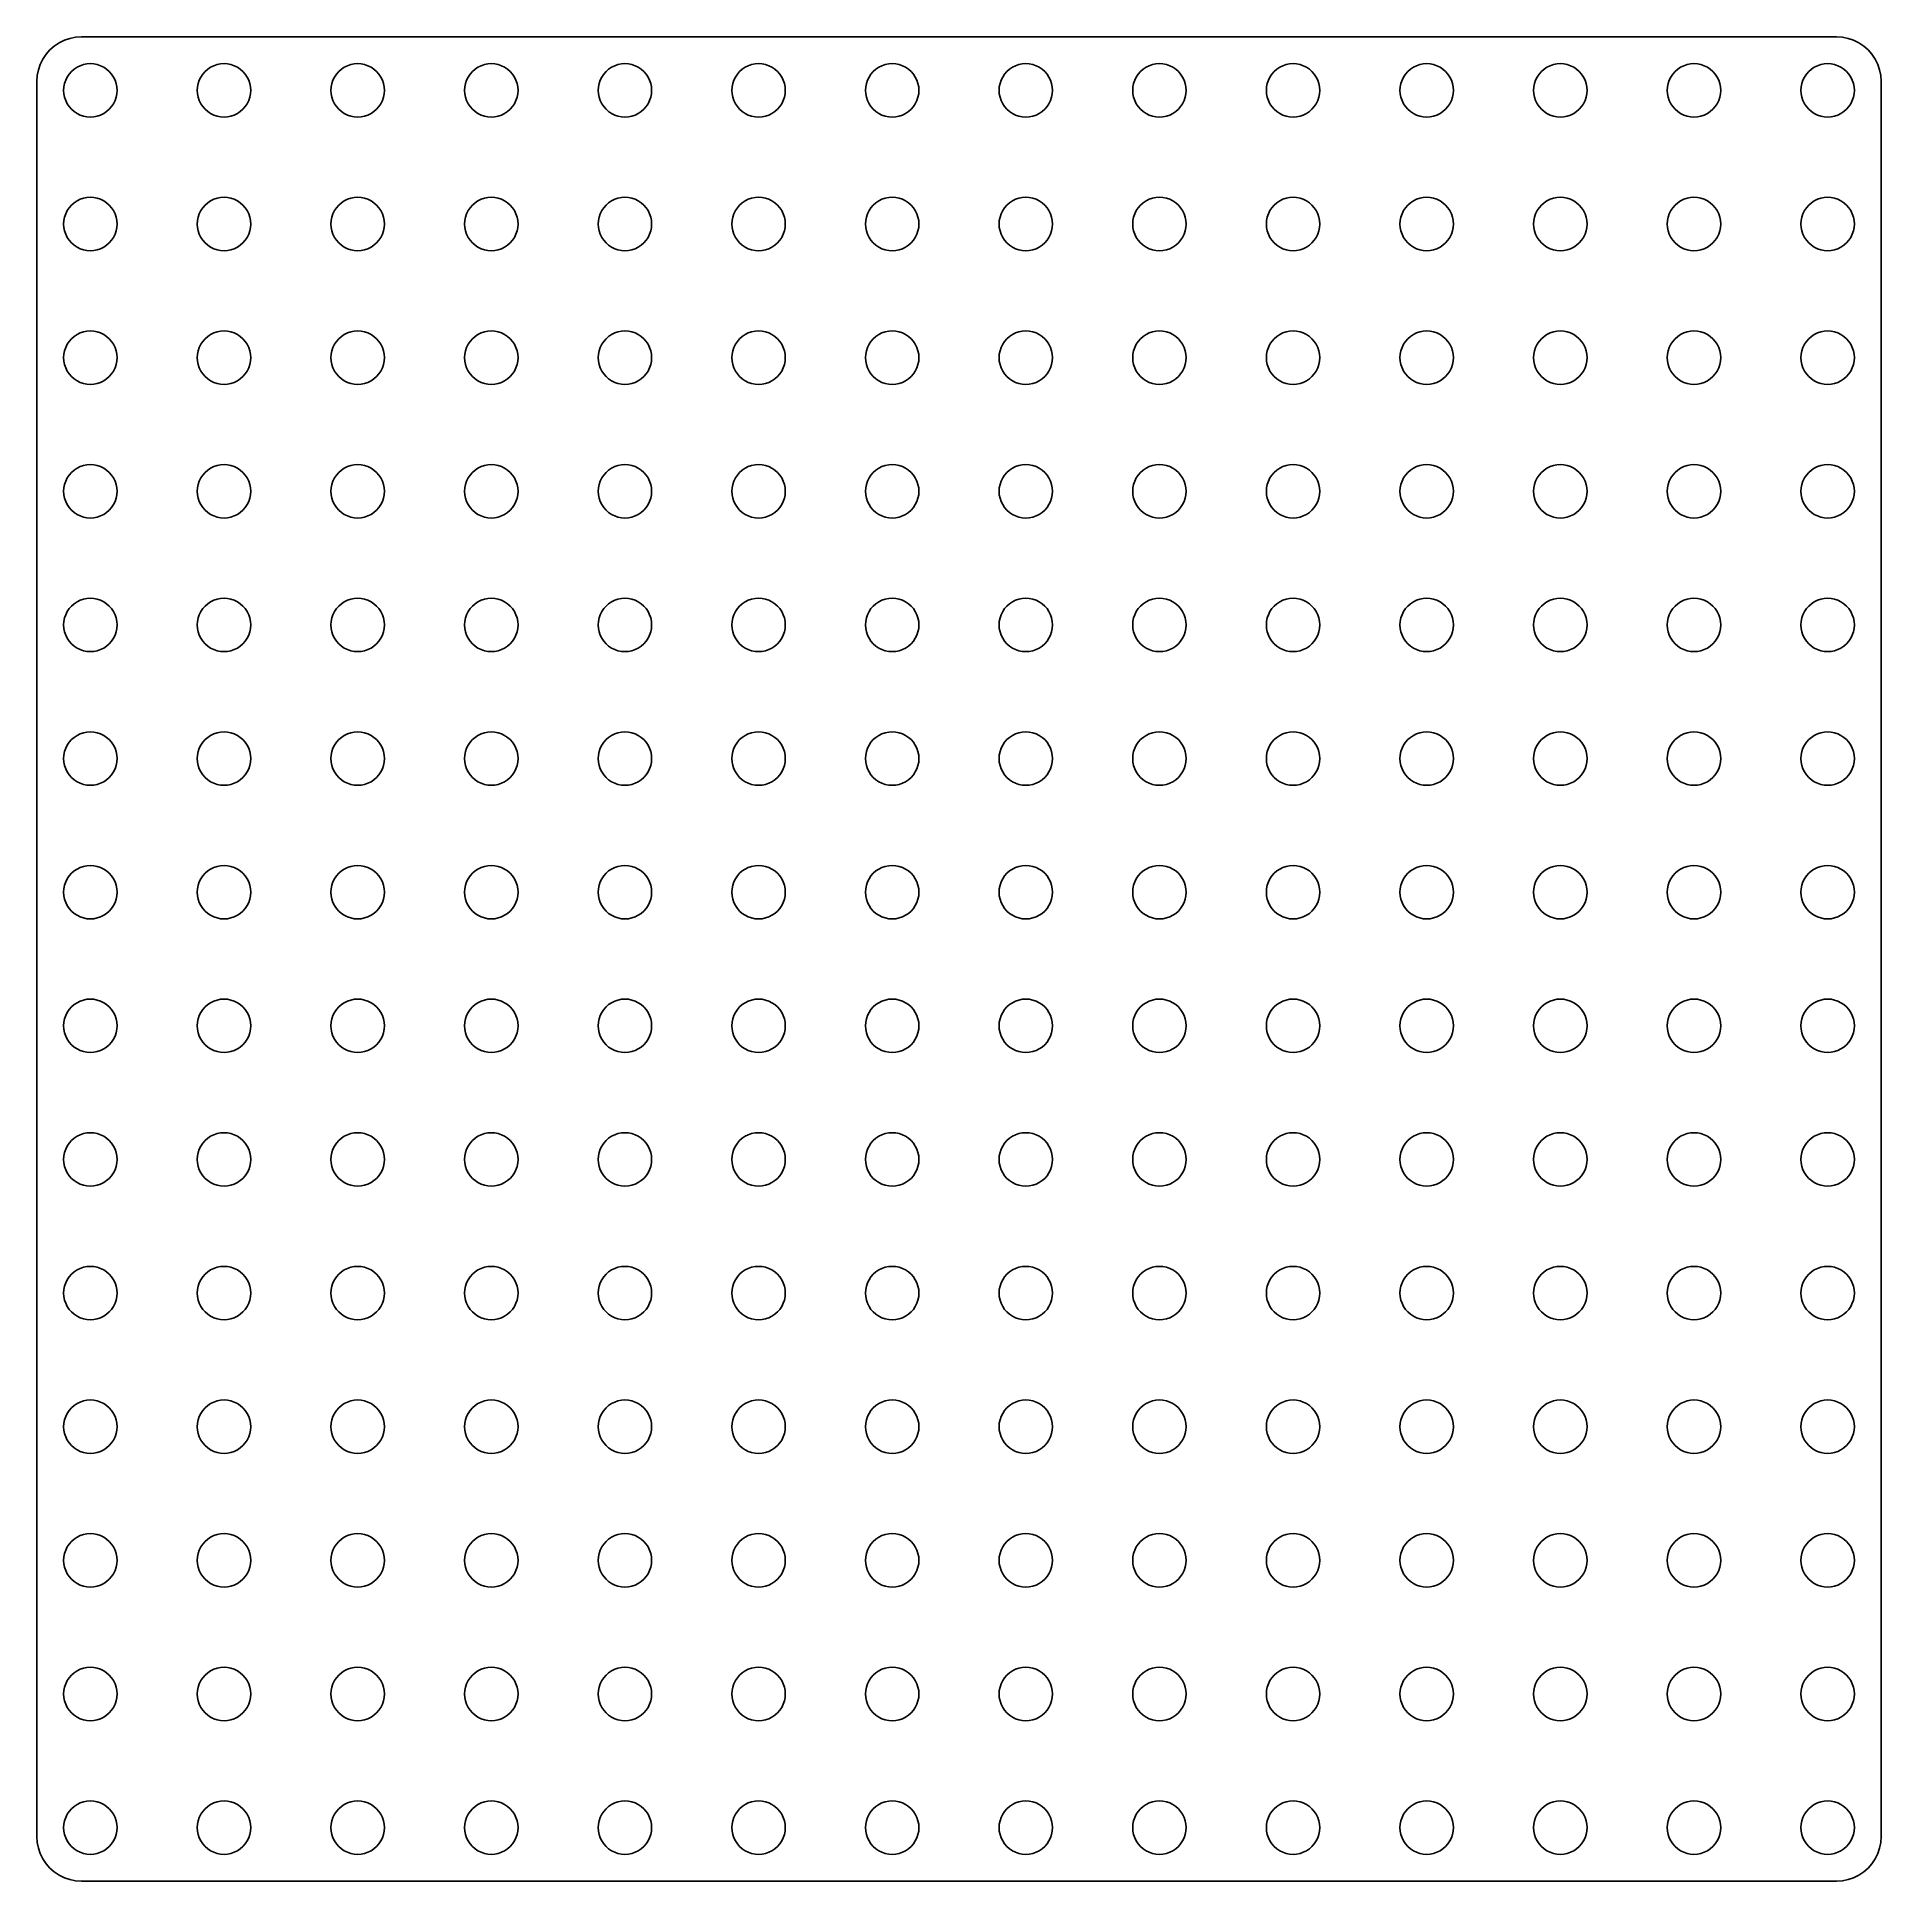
# Model space of a CAD drawing. Header units: metres. Extents: x -104 to 104, y -104 to 104.
import ezdxf

# ---------------------------------------------------------------- set-up
doc = ezdxf.new("R2010")
doc.units = ezdxf.units.M

msp = doc.modelspace()

# ---------------------------------------------------------------- linework, layer by layer
for p, q in [((-98.505, 103.505), (-99.1576, 103.462)), ((98.505, 103.505), (-98.505, 103.505)), ((99.1576, 103.462), (98.505, 103.505)), ((-102.472, 101.549), (-102.835, 101.005)), ((-102.041, 102.041), (-102.472, 101.549)), ((-101.549, 102.472), (-102.041, 102.041)), ((-101.005, 102.835), (-101.549, 102.472)), ((-100.418, 103.124), (-101.005, 102.835)), ((-99.7991, 103.335), (-100.418, 103.124)), ((-99.1576, 103.462), (-99.7991, 103.335)), ((99.7991, 103.335), (99.1576, 103.462)), ((100.418, 103.124), (99.7991, 103.335)), ((101.005, 102.835), (100.418, 103.124)), ((101.549, 102.472), (101.005, 102.835)), ((102.041, 102.041), (101.549, 102.472)), ((102.472, 101.549), (102.041, 102.041)), ((102.835, 101.005), (102.472, 101.549)), ((-103.335, 99.7991), (-103.462, 99.1576)), ((-103.124, 100.418), (-103.335, 99.7991)), ((-102.835, 101.005), (-103.124, 100.418)), ((-99.8801, 99.3263), (-99.6213, 99.6213)), ((-99.6213, 99.6213), (-99.3263, 99.8801)), ((-99.3263, 99.8801), (-99, 100.098)), ((-99, 100.098), (-98.648, 100.272)), ((-98.648, 100.272), (-98.2765, 100.398)), ((-98.2765, 100.398), (-97.8916, 100.474)), ((-97.8916, 100.474), (-97.5, 100.5)), ((-97.5, 100.5), (-97.1084, 100.474)), ((-97.1084, 100.474), (-96.7235, 100.398)), ((-96.7235, 100.398), (-96.3519, 100.272)), ((-96.3519, 100.272), (-96, 100.098)), ((-96, 100.098), (-95.6737, 99.8801)), ((-95.6737, 99.8801), (-95.3787, 99.6213)), ((-95.3787, 99.6213), (-95.1199, 99.3263)), ((-84.8801, 99.3263), (-84.6213, 99.6213)), ((-84.6213, 99.6213), (-84.3263, 99.8801)), ((-84.3263, 99.8801), (-84, 100.098)), ((-84, 100.098), (-83.648, 100.272)), ((-83.648, 100.272), (-83.2765, 100.398)), ((-83.2765, 100.398), (-82.8916, 100.474)), ((-82.8916, 100.474), (-82.5, 100.5)), ((-82.5, 100.5), (-82.1084, 100.474)), ((-82.1084, 100.474), (-81.7235, 100.398)), ((-81.7235, 100.398), (-81.3519, 100.272)), ((-81.3519, 100.272), (-81, 100.098)), ((-81, 100.098), (-80.6737, 99.8801)), ((-80.6737, 99.8801), (-80.3787, 99.6213)), ((-80.3787, 99.6213), (-80.1199, 99.3263)), ((-69.8801, 99.3263), (-69.6213, 99.6213)), ((-69.6213, 99.6213), (-69.3263, 99.8801)), ((-69.3263, 99.8801), (-69, 100.098)), ((-69, 100.098), (-68.648, 100.272)), ((-68.648, 100.272), (-68.2765, 100.398)), ((-68.2765, 100.398), (-67.8916, 100.474)), ((-67.8916, 100.474), (-67.5, 100.5)), ((-67.5, 100.5), (-67.1084, 100.474)), ((-67.1084, 100.474), (-66.7235, 100.398)), ((-66.7235, 100.398), (-66.3519, 100.272)), ((-66.3519, 100.272), (-66, 100.098)), ((-66, 100.098), (-65.6737, 99.8801)), ((-65.6737, 99.8801), (-65.3787, 99.6213)), ((-65.3787, 99.6213), (-65.1199, 99.3263)), ((-54.8801, 99.3263), (-54.6213, 99.6213)), ((-54.6213, 99.6213), (-54.3263, 99.8801)), ((-54.3263, 99.8801), (-54, 100.098)), ((-54, 100.098), (-53.648, 100.272)), ((-53.648, 100.272), (-53.2765, 100.398)), ((-53.2765, 100.398), (-52.8916, 100.474)), ((-52.8916, 100.474), (-52.5, 100.5)), ((-52.5, 100.5), (-52.1084, 100.474)), ((-52.1084, 100.474), (-51.7235, 100.398)), ((-51.7235, 100.398), (-51.3519, 100.272)), ((-51.3519, 100.272), (-51, 100.098)), ((-51, 100.098), (-50.6737, 99.8801)), ((-50.6737, 99.8801), (-50.3787, 99.6213)), ((-50.3787, 99.6213), (-50.1199, 99.3263)), ((-39.8801, 99.3263), (-39.6213, 99.6213)), ((-39.6213, 99.6213), (-39.3263, 99.8801)), ((-39.3263, 99.8801), (-39, 100.098)), ((-39, 100.098), (-38.648, 100.272)), ((-38.648, 100.272), (-38.2765, 100.398)), ((-38.2765, 100.398), (-37.8916, 100.474)), ((-37.8916, 100.474), (-37.5, 100.5)), ((-37.5, 100.5), (-37.1084, 100.474)), ((-37.1084, 100.474), (-36.7235, 100.398)), ((-36.7235, 100.398), (-36.3519, 100.272)), ((-36.3519, 100.272), (-36, 100.098)), ((-36, 100.098), (-35.6737, 99.8801)), ((-35.6737, 99.8801), (-35.3787, 99.6213)), ((-35.3787, 99.6213), (-35.1199, 99.3263)), ((-24.8801, 99.3263), (-24.6213, 99.6213)), ((-24.6213, 99.6213), (-24.3263, 99.8801)), ((-24.3263, 99.8801), (-24, 100.098)), ((-24, 100.098), (-23.648, 100.272)), ((-23.648, 100.272), (-23.2764, 100.398)), ((-23.2764, 100.398), (-22.8916, 100.474)), ((-22.8916, 100.474), (-22.5, 100.5)), ((-22.5, 100.5), (-22.1084, 100.474)), ((-22.1084, 100.474), (-21.7235, 100.398)), ((-21.7235, 100.398), (-21.3519, 100.272)), ((-21.3519, 100.272), (-21, 100.098)), ((-21, 100.098), (-20.6737, 99.8801)), ((-20.6737, 99.8801), (-20.3787, 99.6213)), ((-20.3787, 99.6213), (-20.1199, 99.3263)), ((-9.88005, 99.3263), (-9.62131, 99.6213)), ((-9.62131, 99.6213), (-9.32628, 99.8801)), ((-9.32628, 99.8801), (-9, 100.098)), ((-9, 100.098), (-8.64804, 100.272)), ((-8.64804, 100.272), (-8.27644, 100.398)), ((-8.27644, 100.398), (-7.89157, 100.474)), ((-7.89157, 100.474), (-7.5, 100.5)), ((-7.5, 100.5), (-7.10841, 100.474)), ((-7.10841, 100.474), (-6.72354, 100.398)), ((-6.72354, 100.398), (-6.35194, 100.272)), ((-6.35194, 100.272), (-6, 100.098)), ((-6, 100.098), (-5.67371, 99.8801)), ((-5.67371, 99.8801), (-5.37868, 99.6213)), ((-5.37868, 99.6213), (-5.11993, 99.3263)), ((5.11993, 99.3263), (5.37868, 99.6213)), ((5.37868, 99.6213), (5.67371, 99.8801)), ((5.67371, 99.8801), (6, 100.098)), ((6, 100.098), (6.35194, 100.272)), ((6.35194, 100.272), (6.72354, 100.398)), ((6.72354, 100.398), (7.10841, 100.474)), ((7.10841, 100.474), (7.5, 100.5)), ((7.5, 100.5), (7.89157, 100.474)), ((7.89157, 100.474), (8.27644, 100.398)), ((8.27644, 100.398), (8.64804, 100.272)), ((8.64804, 100.272), (9, 100.098)), ((9, 100.098), (9.32628, 99.8801)), ((9.32628, 99.8801), (9.62131, 99.6213)), ((9.62131, 99.6213), (9.88005, 99.3263)), ((20.1199, 99.3263), (20.3787, 99.6213)), ((20.3787, 99.6213), (20.6737, 99.8801)), ((20.6737, 99.8801), (21, 100.098)), ((21, 100.098), (21.3519, 100.272)), ((21.3519, 100.272), (21.7235, 100.398)), ((21.7235, 100.398), (22.1084, 100.474)), ((22.1084, 100.474), (22.5, 100.5)), ((22.5, 100.5), (22.8916, 100.474)), ((22.8916, 100.474), (23.2764, 100.398)), ((23.2764, 100.398), (23.648, 100.272)), ((23.648, 100.272), (24, 100.098)), ((24, 100.098), (24.3263, 99.8801)), ((24.3263, 99.8801), (24.6213, 99.6213)), ((24.6213, 99.6213), (24.8801, 99.3263)), ((35.1199, 99.3263), (35.3787, 99.6213)), ((35.3787, 99.6213), (35.6737, 99.8801)), ((35.6737, 99.8801), (36, 100.098)), ((36, 100.098), (36.3519, 100.272)), ((36.3519, 100.272), (36.7235, 100.398)), ((36.7235, 100.398), (37.1084, 100.474)), ((37.1084, 100.474), (37.5, 100.5)), ((37.5, 100.5), (37.8916, 100.474)), ((37.8916, 100.474), (38.2765, 100.398)), ((38.2765, 100.398), (38.648, 100.272)), ((38.648, 100.272), (39, 100.098)), ((39, 100.098), (39.3263, 99.8801)), ((39.3263, 99.8801), (39.6213, 99.6213)), ((39.6213, 99.6213), (39.8801, 99.3263)), ((50.1199, 99.3263), (50.3787, 99.6213)), ((50.3787, 99.6213), (50.6737, 99.8801)), ((50.6737, 99.8801), (51, 100.098)), ((51, 100.098), (51.3519, 100.272)), ((51.3519, 100.272), (51.7235, 100.398)), ((51.7235, 100.398), (52.1084, 100.474)), ((52.1084, 100.474), (52.5, 100.5)), ((52.5, 100.5), (52.8916, 100.474)), ((52.8916, 100.474), (53.2765, 100.398)), ((53.2765, 100.398), (53.648, 100.272)), ((53.648, 100.272), (54, 100.098)), ((54, 100.098), (54.3263, 99.8801)), ((54.3263, 99.8801), (54.6213, 99.6213)), ((54.6213, 99.6213), (54.8801, 99.3263)), ((65.1199, 99.3263), (65.3787, 99.6213)), ((65.3787, 99.6213), (65.6737, 99.8801)), ((65.6737, 99.8801), (66, 100.098)), ((66, 100.098), (66.3519, 100.272)), ((66.3519, 100.272), (66.7235, 100.398)), ((66.7235, 100.398), (67.1084, 100.474)), ((67.1084, 100.474), (67.5, 100.5)), ((67.5, 100.5), (67.8916, 100.474)), ((67.8916, 100.474), (68.2765, 100.398)), ((68.2765, 100.398), (68.648, 100.272)), ((68.648, 100.272), (69, 100.098)), ((69, 100.098), (69.3263, 99.8801)), ((69.3263, 99.8801), (69.6213, 99.6213)), ((69.6213, 99.6213), (69.8801, 99.3263)), ((80.1199, 99.3263), (80.3787, 99.6213)), ((80.3787, 99.6213), (80.6737, 99.8801)), ((80.6737, 99.8801), (81, 100.098)), ((81, 100.098), (81.3519, 100.272)), ((81.3519, 100.272), (81.7235, 100.398)), ((81.7235, 100.398), (82.1084, 100.474)), ((82.1084, 100.474), (82.5, 100.5)), ((82.5, 100.5), (82.8916, 100.474)), ((82.8916, 100.474), (83.2765, 100.398)), ((83.2765, 100.398), (83.648, 100.272)), ((83.648, 100.272), (84, 100.098)), ((84, 100.098), (84.3263, 99.8801)), ((84.3263, 99.8801), (84.6213, 99.6213)), ((84.6213, 99.6213), (84.8801, 99.3263)), ((95.1199, 99.3263), (95.3787, 99.6213)), ((95.3787, 99.6213), (95.6737, 99.8801)), ((95.6737, 99.8801), (96, 100.098)), ((96, 100.098), (96.3519, 100.272)), ((96.3519, 100.272), (96.7235, 100.398)), ((96.7235, 100.398), (97.1084, 100.474)), ((97.1084, 100.474), (97.5, 100.5)), ((97.5, 100.5), (97.8916, 100.474)), ((97.8916, 100.474), (98.2765, 100.398)), ((98.2765, 100.398), (98.648, 100.272)), ((98.648, 100.272), (99, 100.098)), ((99, 100.098), (99.3263, 99.8801)), ((99.3263, 99.8801), (99.6213, 99.6213)), ((99.6213, 99.6213), (99.8801, 99.3263)), ((103.124, 100.418), (102.835, 101.005)), ((103.335, 99.7991), (103.124, 100.418)), ((103.462, 99.1576), (103.335, 99.7991)), ((-103.462, 99.1576), (-103.505, 98.505)), ((-103.505, 98.505), (-103.505, -98.505)), ((-100.5, 97.5), (-100.474, 97.8916)), ((-100.474, 97.1084), (-100.5, 97.5)), ((-100.474, 97.8916), (-100.398, 98.2765)), ((-100.398, 98.2765), (-100.272, 98.648)), ((-100.272, 98.648), (-100.098, 99)), ((-100.098, 99), (-99.8801, 99.3263)), ((-95.1199, 99.3263), (-94.9019, 99)), ((-94.9019, 99), (-94.7284, 98.648)), ((-94.7284, 98.648), (-94.6022, 98.2765)), ((-94.6022, 98.2765), (-94.5257, 97.8916)), ((-94.5257, 97.8916), (-94.5, 97.5)), ((-94.5, 97.5), (-94.5257, 97.1084)), ((-85.5, 97.5), (-85.4743, 97.8916)), ((-85.4743, 97.1084), (-85.5, 97.5)), ((-85.4743, 97.8916), (-85.3978, 98.2765)), ((-85.3978, 98.2765), (-85.2716, 98.648)), ((-85.2716, 98.648), (-85.0981, 99)), ((-85.0981, 99), (-84.8801, 99.3263)), ((-80.1199, 99.3263), (-79.9019, 99)), ((-79.9019, 99), (-79.7284, 98.648)), ((-79.7284, 98.648), (-79.6022, 98.2765)), ((-79.6022, 98.2765), (-79.5257, 97.8916)), ((-79.5257, 97.8916), (-79.5, 97.5)), ((-79.5, 97.5), (-79.5257, 97.1084)), ((-70.5, 97.5), (-70.4743, 97.8916)), ((-70.4743, 97.1084), (-70.5, 97.5)), ((-70.4743, 97.8916), (-70.3978, 98.2765)), ((-70.3978, 98.2765), (-70.2716, 98.648)), ((-70.2716, 98.648), (-70.0981, 99)), ((-70.0981, 99), (-69.8801, 99.3263)), ((-65.1199, 99.3263), (-64.9019, 99)), ((-64.9019, 99), (-64.7284, 98.648)), ((-64.7284, 98.648), (-64.6022, 98.2765)), ((-64.6022, 98.2765), (-64.5257, 97.8916)), ((-64.5257, 97.8916), (-64.5, 97.5)), ((-64.5, 97.5), (-64.5257, 97.1084)), ((-55.5, 97.5), (-55.4743, 97.8916)), ((-55.4743, 97.1084), (-55.5, 97.5)), ((-55.4743, 97.8916), (-55.3978, 98.2765)), ((-55.3978, 98.2765), (-55.2716, 98.648)), ((-55.2716, 98.648), (-55.0981, 99)), ((-55.0981, 99), (-54.8801, 99.3263)), ((-50.1199, 99.3263), (-49.9019, 99)), ((-49.9019, 99), (-49.7284, 98.648)), ((-49.7284, 98.648), (-49.6022, 98.2765)), ((-49.6022, 98.2765), (-49.5257, 97.8916)), ((-49.5257, 97.8916), (-49.5, 97.5)), ((-49.5, 97.5), (-49.5257, 97.1084)), ((-40.5, 97.5), (-40.4743, 97.8916)), ((-40.4743, 97.1084), (-40.5, 97.5)), ((-40.4743, 97.8916), (-40.3978, 98.2765)), ((-40.3978, 98.2765), (-40.2716, 98.648)), ((-40.2716, 98.648), (-40.0981, 99)), ((-40.0981, 99), (-39.8801, 99.3263)), ((-35.1199, 99.3263), (-34.9019, 99)), ((-34.9019, 99), (-34.7284, 98.648)), ((-34.7284, 98.648), (-34.6022, 98.2765)), ((-34.6022, 98.2765), (-34.5257, 97.8916)), ((-34.5257, 97.8916), (-34.5, 97.5)), ((-34.5, 97.5), (-34.5257, 97.1084)), ((-25.5, 97.5), (-25.4743, 97.8916)), ((-25.4743, 97.1084), (-25.5, 97.5)), ((-25.4743, 97.8916), (-25.3978, 98.2765)), ((-25.3978, 98.2765), (-25.2716, 98.648)), ((-25.2716, 98.648), (-25.0981, 99)), ((-25.0981, 99), (-24.8801, 99.3263)), ((-20.1199, 99.3263), (-19.9019, 99)), ((-19.9019, 99), (-19.7283, 98.648)), ((-19.7283, 98.648), (-19.6022, 98.2765)), ((-19.6022, 98.2765), (-19.5257, 97.8916)), ((-19.5257, 97.8916), (-19.5, 97.5)), ((-19.5, 97.5), (-19.5257, 97.1084)), ((-10.5, 97.5), (-10.4743, 97.8916)), ((-10.4743, 97.1084), (-10.5, 97.5)), ((-10.4743, 97.8916), (-10.3978, 98.2765)), ((-10.3978, 98.2765), (-10.2716, 98.648)), ((-10.2716, 98.648), (-10.0981, 99)), ((-10.0981, 99), (-9.88005, 99.3263)), ((-5.11993, 99.3263), (-4.90192, 99)), ((-4.90192, 99), (-4.72835, 98.648)), ((-4.72835, 98.648), (-4.60222, 98.2765)), ((-4.60222, 98.2765), (-4.52567, 97.8916)), ((-4.52567, 97.8916), (-4.5, 97.5)), ((-4.5, 97.5), (-4.52567, 97.1084)), ((4.5, 97.5), (4.52567, 97.8916)), ((4.52567, 97.1084), (4.5, 97.5)), ((4.52567, 97.8916), (4.60222, 98.2765)), ((4.60222, 98.2765), (4.72835, 98.648)), ((4.72835, 98.648), (4.90192, 99)), ((4.90192, 99), (5.11993, 99.3263)), ((9.88005, 99.3263), (10.0981, 99)), ((10.0981, 99), (10.2716, 98.648)), ((10.2716, 98.648), (10.3978, 98.2765)), ((10.3978, 98.2765), (10.4743, 97.8916)), ((10.4743, 97.8916), (10.5, 97.5)), ((10.5, 97.5), (10.4743, 97.1084)), ((19.5, 97.5), (19.5257, 97.8916)), ((19.5257, 97.1084), (19.5, 97.5)), ((19.5257, 97.8916), (19.6022, 98.2765)), ((19.6022, 98.2765), (19.7283, 98.648)), ((19.7283, 98.648), (19.9019, 99)), ((19.9019, 99), (20.1199, 99.3263)), ((24.8801, 99.3263), (25.0981, 99)), ((25.0981, 99), (25.2716, 98.648)), ((25.2716, 98.648), (25.3978, 98.2765)), ((25.3978, 98.2765), (25.4743, 97.8916)), ((25.4743, 97.8916), (25.5, 97.5)), ((25.5, 97.5), (25.4743, 97.1084)), ((34.5, 97.5), (34.5257, 97.8916)), ((34.5257, 97.1084), (34.5, 97.5)), ((34.5257, 97.8916), (34.6022, 98.2765)), ((34.6022, 98.2765), (34.7284, 98.648)), ((34.7284, 98.648), (34.9019, 99)), ((34.9019, 99), (35.1199, 99.3263)), ((39.8801, 99.3263), (40.0981, 99)), ((40.0981, 99), (40.2716, 98.648)), ((40.2716, 98.648), (40.3978, 98.2765)), ((40.3978, 98.2765), (40.4743, 97.8916)), ((40.4743, 97.8916), (40.5, 97.5)), ((40.5, 97.5), (40.4743, 97.1084)), ((49.5, 97.5), (49.5257, 97.8916)), ((49.5257, 97.1084), (49.5, 97.5)), ((49.5257, 97.8916), (49.6022, 98.2765)), ((49.6022, 98.2765), (49.7284, 98.648)), ((49.7284, 98.648), (49.9019, 99)), ((49.9019, 99), (50.1199, 99.3263)), ((54.8801, 99.3263), (55.0981, 99)), ((55.0981, 99), (55.2716, 98.648)), ((55.2716, 98.648), (55.3978, 98.2765)), ((55.3978, 98.2765), (55.4743, 97.8916)), ((55.4743, 97.8916), (55.5, 97.5)), ((55.5, 97.5), (55.4743, 97.1084)), ((64.5, 97.5), (64.5257, 97.8916)), ((64.5257, 97.1084), (64.5, 97.5)), ((64.5257, 97.8916), (64.6022, 98.2765)), ((64.6022, 98.2765), (64.7284, 98.648)), ((64.7284, 98.648), (64.9019, 99)), ((64.9019, 99), (65.1199, 99.3263)), ((69.8801, 99.3263), (70.0981, 99)), ((70.0981, 99), (70.2716, 98.648)), ((70.2716, 98.648), (70.3978, 98.2765)), ((70.3978, 98.2765), (70.4743, 97.8916)), ((70.4743, 97.8916), (70.5, 97.5)), ((70.5, 97.5), (70.4743, 97.1084)), ((79.5, 97.5), (79.5257, 97.8916)), ((79.5257, 97.1084), (79.5, 97.5)), ((79.5257, 97.8916), (79.6022, 98.2765)), ((79.6022, 98.2765), (79.7284, 98.648)), ((79.7284, 98.648), (79.9019, 99)), ((79.9019, 99), (80.1199, 99.3263)), ((84.8801, 99.3263), (85.0981, 99)), ((85.0981, 99), (85.2716, 98.648)), ((85.2716, 98.648), (85.3978, 98.2765)), ((85.3978, 98.2765), (85.4743, 97.8916)), ((85.4743, 97.8916), (85.5, 97.5)), ((85.5, 97.5), (85.4743, 97.1084)), ((94.5, 97.5), (94.5257, 97.8916)), ((94.5257, 97.1084), (94.5, 97.5)), ((94.5257, 97.8916), (94.6022, 98.2765)), ((94.6022, 98.2765), (94.7284, 98.648)), ((94.7284, 98.648), (94.9019, 99)), ((94.9019, 99), (95.1199, 99.3263)), ((99.8801, 99.3263), (100.098, 99)), ((100.098, 99), (100.272, 98.648)), ((100.272, 98.648), (100.398, 98.2765)), ((100.398, 98.2765), (100.474, 97.8916)), ((100.474, 97.8916), (100.5, 97.5)), ((100.5, 97.5), (100.474, 97.1084)), ((103.505, 98.505), (103.462, 99.1576)), ((103.505, -98.505), (103.505, 98.505)), ((-100.398, 96.7235), (-100.474, 97.1084)), ((-100.272, 96.3519), (-100.398, 96.7235)), ((-100.098, 96), (-100.272, 96.3519)), ((-99.8801, 95.6737), (-100.098, 96)), ((-99.6213, 95.3787), (-99.8801, 95.6737)), ((-99.3263, 95.1199), (-99.6213, 95.3787)), ((-95.3787, 95.3787), (-95.6737, 95.1199)), ((-95.1199, 95.6737), (-95.3787, 95.3787)), ((-94.9019, 96), (-95.1199, 95.6737)), ((-94.7284, 96.3519), (-94.9019, 96)), ((-94.6022, 96.7235), (-94.7284, 96.3519)), ((-94.5257, 97.1084), (-94.6022, 96.7235)), ((-85.3978, 96.7235), (-85.4743, 97.1084)), ((-85.2716, 96.3519), (-85.3978, 96.7235)), ((-85.0981, 96), (-85.2716, 96.3519)), ((-84.8801, 95.6737), (-85.0981, 96)), ((-84.6213, 95.3787), (-84.8801, 95.6737)), ((-84.3263, 95.1199), (-84.6213, 95.3787)), ((-80.3787, 95.3787), (-80.6737, 95.1199)), ((-80.1199, 95.6737), (-80.3787, 95.3787)), ((-79.9019, 96), (-80.1199, 95.6737)), ((-79.7284, 96.3519), (-79.9019, 96)), ((-79.6022, 96.7235), (-79.7284, 96.3519)), ((-79.5257, 97.1084), (-79.6022, 96.7235)), ((-70.3978, 96.7235), (-70.4743, 97.1084)), ((-70.2716, 96.3519), (-70.3978, 96.7235)), ((-70.0981, 96), (-70.2716, 96.3519)), ((-69.8801, 95.6737), (-70.0981, 96)), ((-69.6213, 95.3787), (-69.8801, 95.6737)), ((-69.3263, 95.1199), (-69.6213, 95.3787)), ((-65.3787, 95.3787), (-65.6737, 95.1199)), ((-65.1199, 95.6737), (-65.3787, 95.3787)), ((-64.9019, 96), (-65.1199, 95.6737)), ((-64.7284, 96.3519), (-64.9019, 96)), ((-64.6022, 96.7235), (-64.7284, 96.3519)), ((-64.5257, 97.1084), (-64.6022, 96.7235)), ((-55.3978, 96.7235), (-55.4743, 97.1084)), ((-55.2716, 96.3519), (-55.3978, 96.7235)), ((-55.0981, 96), (-55.2716, 96.3519)), ((-54.8801, 95.6737), (-55.0981, 96)), ((-54.6213, 95.3787), (-54.8801, 95.6737)), ((-54.3263, 95.1199), (-54.6213, 95.3787)), ((-50.3787, 95.3787), (-50.6737, 95.1199)), ((-50.1199, 95.6737), (-50.3787, 95.3787)), ((-49.9019, 96), (-50.1199, 95.6737)), ((-49.7284, 96.3519), (-49.9019, 96)), ((-49.6022, 96.7235), (-49.7284, 96.3519)), ((-49.5257, 97.1084), (-49.6022, 96.7235)), ((-40.3978, 96.7235), (-40.4743, 97.1084)), ((-40.2716, 96.3519), (-40.3978, 96.7235)), ((-40.0981, 96), (-40.2716, 96.3519)), ((-39.8801, 95.6737), (-40.0981, 96)), ((-39.6213, 95.3787), (-39.8801, 95.6737)), ((-39.3263, 95.1199), (-39.6213, 95.3787)), ((-35.3787, 95.3787), (-35.6737, 95.1199)), ((-35.1199, 95.6737), (-35.3787, 95.3787)), ((-34.9019, 96), (-35.1199, 95.6737)), ((-34.7284, 96.3519), (-34.9019, 96)), ((-34.6022, 96.7235), (-34.7284, 96.3519)), ((-34.5257, 97.1084), (-34.6022, 96.7235)), ((-25.3978, 96.7235), (-25.4743, 97.1084)), ((-25.2716, 96.3519), (-25.3978, 96.7235)), ((-25.0981, 96), (-25.2716, 96.3519)), ((-24.8801, 95.6737), (-25.0981, 96)), ((-24.6213, 95.3787), (-24.8801, 95.6737)), ((-24.3263, 95.1199), (-24.6213, 95.3787)), ((-20.3787, 95.3787), (-20.6737, 95.1199)), ((-20.1199, 95.6737), (-20.3787, 95.3787)), ((-19.9019, 96), (-20.1199, 95.6737)), ((-19.7283, 96.3519), (-19.9019, 96)), ((-19.6022, 96.7235), (-19.7283, 96.3519)), ((-19.5257, 97.1084), (-19.6022, 96.7235)), ((-10.3978, 96.7235), (-10.4743, 97.1084)), ((-10.2716, 96.3519), (-10.3978, 96.7235)), ((-10.0981, 96), (-10.2716, 96.3519)), ((-9.88005, 95.6737), (-10.0981, 96)), ((-9.62131, 95.3787), (-9.88005, 95.6737)), ((-9.32628, 95.1199), (-9.62131, 95.3787)), ((-5.37868, 95.3787), (-5.67371, 95.1199)), ((-5.11993, 95.6737), (-5.37868, 95.3787)), ((-4.90192, 96), (-5.11993, 95.6737)), ((-4.72835, 96.3519), (-4.90192, 96)), ((-4.60222, 96.7235), (-4.72835, 96.3519)), ((-4.52567, 97.1084), (-4.60222, 96.7235)), ((4.60222, 96.7235), (4.52567, 97.1084)), ((4.72835, 96.3519), (4.60222, 96.7235)), ((4.90192, 96), (4.72835, 96.3519)), ((5.11993, 95.6737), (4.90192, 96)), ((5.37868, 95.3787), (5.11993, 95.6737)), ((5.67371, 95.1199), (5.37868, 95.3787)), ((9.62131, 95.3787), (9.32628, 95.1199)), ((9.88005, 95.6737), (9.62131, 95.3787)), ((10.0981, 96), (9.88005, 95.6737)), ((10.2716, 96.3519), (10.0981, 96)), ((10.3978, 96.7235), (10.2716, 96.3519)), ((10.4743, 97.1084), (10.3978, 96.7235)), ((19.6022, 96.7235), (19.5257, 97.1084)), ((19.7283, 96.3519), (19.6022, 96.7235)), ((19.9019, 96), (19.7283, 96.3519)), ((20.1199, 95.6737), (19.9019, 96)), ((20.3787, 95.3787), (20.1199, 95.6737)), ((20.6737, 95.1199), (20.3787, 95.3787)), ((24.6213, 95.3787), (24.3263, 95.1199)), ((24.8801, 95.6737), (24.6213, 95.3787)), ((25.0981, 96), (24.8801, 95.6737)), ((25.2716, 96.3519), (25.0981, 96)), ((25.3978, 96.7235), (25.2716, 96.3519)), ((25.4743, 97.1084), (25.3978, 96.7235)), ((34.6022, 96.7235), (34.5257, 97.1084)), ((34.7284, 96.3519), (34.6022, 96.7235)), ((34.9019, 96), (34.7284, 96.3519)), ((35.1199, 95.6737), (34.9019, 96)), ((35.3787, 95.3787), (35.1199, 95.6737)), ((35.6737, 95.1199), (35.3787, 95.3787)), ((39.6213, 95.3787), (39.3263, 95.1199)), ((39.8801, 95.6737), (39.6213, 95.3787)), ((40.0981, 96), (39.8801, 95.6737)), ((40.2716, 96.3519), (40.0981, 96)), ((40.3978, 96.7235), (40.2716, 96.3519)), ((40.4743, 97.1084), (40.3978, 96.7235)), ((49.6022, 96.7235), (49.5257, 97.1084)), ((49.7284, 96.3519), (49.6022, 96.7235)), ((49.9019, 96), (49.7284, 96.3519)), ((50.1199, 95.6737), (49.9019, 96)), ((50.3787, 95.3787), (50.1199, 95.6737)), ((50.6737, 95.1199), (50.3787, 95.3787)), ((54.6213, 95.3787), (54.3263, 95.1199)), ((54.8801, 95.6737), (54.6213, 95.3787)), ((55.0981, 96), (54.8801, 95.6737)), ((55.2716, 96.3519), (55.0981, 96)), ((55.3978, 96.7235), (55.2716, 96.3519)), ((55.4743, 97.1084), (55.3978, 96.7235)), ((64.6022, 96.7235), (64.5257, 97.1084)), ((64.7284, 96.3519), (64.6022, 96.7235)), ((64.9019, 96), (64.7284, 96.3519)), ((65.1199, 95.6737), (64.9019, 96)), ((65.3787, 95.3787), (65.1199, 95.6737)), ((65.6737, 95.1199), (65.3787, 95.3787)), ((69.6213, 95.3787), (69.3263, 95.1199)), ((69.8801, 95.6737), (69.6213, 95.3787)), ((70.0981, 96), (69.8801, 95.6737)), ((70.2716, 96.3519), (70.0981, 96)), ((70.3978, 96.7235), (70.2716, 96.3519)), ((70.4743, 97.1084), (70.3978, 96.7235)), ((79.6022, 96.7235), (79.5257, 97.1084)), ((79.7284, 96.3519), (79.6022, 96.7235)), ((79.9019, 96), (79.7284, 96.3519)), ((80.1199, 95.6737), (79.9019, 96)), ((80.3787, 95.3787), (80.1199, 95.6737)), ((80.6737, 95.1199), (80.3787, 95.3787)), ((84.6213, 95.3787), (84.3263, 95.1199)), ((84.8801, 95.6737), (84.6213, 95.3787)), ((85.0981, 96), (84.8801, 95.6737)), ((85.2716, 96.3519), (85.0981, 96)), ((85.3978, 96.7235), (85.2716, 96.3519)), ((85.4743, 97.1084), (85.3978, 96.7235)), ((94.6022, 96.7235), (94.5257, 97.1084)), ((94.7284, 96.3519), (94.6022, 96.7235)), ((94.9019, 96), (94.7284, 96.3519)), ((95.1199, 95.6737), (94.9019, 96)), ((95.3787, 95.3787), (95.1199, 95.6737)), ((95.6737, 95.1199), (95.3787, 95.3787)), ((99.6213, 95.3787), (99.3263, 95.1199)), ((99.8801, 95.6737), (99.6213, 95.3787)), ((100.098, 96), (99.8801, 95.6737)), ((100.272, 96.3519), (100.098, 96)), ((100.398, 96.7235), (100.272, 96.3519)), ((100.474, 97.1084), (100.398, 96.7235)), ((-99, 94.9019), (-99.3263, 95.1199)), ((-98.648, 94.7284), (-99, 94.9019)), ((-98.2765, 94.6022), (-98.648, 94.7284)), ((-97.8916, 94.5257), (-98.2765, 94.6022)), ((-97.5, 94.5), (-97.8916, 94.5257)), ((-97.1084, 94.5257), (-97.5, 94.5)), ((-96.7235, 94.6022), (-97.1084, 94.5257)), ((-96.3519, 94.7284), (-96.7235, 94.6022)), ((-96, 94.9019), (-96.3519, 94.7284)), ((-95.6737, 95.1199), (-96, 94.9019)), ((-84, 94.9019), (-84.3263, 95.1199)), ((-83.648, 94.7284), (-84, 94.9019)), ((-83.2765, 94.6022), (-83.648, 94.7284)), ((-82.8916, 94.5257), (-83.2765, 94.6022)), ((-82.5, 94.5), (-82.8916, 94.5257)), ((-82.1084, 94.5257), (-82.5, 94.5)), ((-81.7235, 94.6022), (-82.1084, 94.5257)), ((-81.3519, 94.7284), (-81.7235, 94.6022)), ((-81, 94.9019), (-81.3519, 94.7284)), ((-80.6737, 95.1199), (-81, 94.9019)), ((-69, 94.9019), (-69.3263, 95.1199)), ((-68.648, 94.7284), (-69, 94.9019)), ((-68.2765, 94.6022), (-68.648, 94.7284)), ((-67.8916, 94.5257), (-68.2765, 94.6022)), ((-67.5, 94.5), (-67.8916, 94.5257)), ((-67.1084, 94.5257), (-67.5, 94.5)), ((-66.7235, 94.6022), (-67.1084, 94.5257)), ((-66.3519, 94.7284), (-66.7235, 94.6022)), ((-66, 94.9019), (-66.3519, 94.7284)), ((-65.6737, 95.1199), (-66, 94.9019)), ((-54, 94.9019), (-54.3263, 95.1199)), ((-53.648, 94.7284), (-54, 94.9019)), ((-53.2765, 94.6022), (-53.648, 94.7284)), ((-52.8916, 94.5257), (-53.2765, 94.6022)), ((-52.5, 94.5), (-52.8916, 94.5257)), ((-52.1084, 94.5257), (-52.5, 94.5)), ((-51.7235, 94.6022), (-52.1084, 94.5257)), ((-51.3519, 94.7284), (-51.7235, 94.6022)), ((-51, 94.9019), (-51.3519, 94.7284)), ((-50.6737, 95.1199), (-51, 94.9019)), ((-39, 94.9019), (-39.3263, 95.1199)), ((-38.648, 94.7284), (-39, 94.9019)), ((-38.2765, 94.6022), (-38.648, 94.7284)), ((-37.8916, 94.5257), (-38.2765, 94.6022)), ((-37.5, 94.5), (-37.8916, 94.5257)), ((-37.1084, 94.5257), (-37.5, 94.5)), ((-36.7235, 94.6022), (-37.1084, 94.5257)), ((-36.3519, 94.7284), (-36.7235, 94.6022)), ((-36, 94.9019), (-36.3519, 94.7284)), ((-35.6737, 95.1199), (-36, 94.9019)), ((-24, 94.9019), (-24.3263, 95.1199)), ((-23.648, 94.7284), (-24, 94.9019)), ((-23.2764, 94.6022), (-23.648, 94.7284)), ((-22.8916, 94.5257), (-23.2764, 94.6022)), ((-22.5, 94.5), (-22.8916, 94.5257)), ((-22.1084, 94.5257), (-22.5, 94.5)), ((-21.7235, 94.6022), (-22.1084, 94.5257)), ((-21.3519, 94.7284), (-21.7235, 94.6022)), ((-21, 94.9019), (-21.3519, 94.7284)), ((-20.6737, 95.1199), (-21, 94.9019)), ((-9, 94.9019), (-9.32628, 95.1199)), ((-8.64804, 94.7284), (-9, 94.9019)), ((-8.27644, 94.6022), (-8.64804, 94.7284)), ((-7.89157, 94.5257), (-8.27644, 94.6022)), ((-7.5, 94.5), (-7.89157, 94.5257)), ((-7.10841, 94.5257), (-7.5, 94.5)), ((-6.72354, 94.6022), (-7.10841, 94.5257)), ((-6.35194, 94.7284), (-6.72354, 94.6022)), ((-6, 94.9019), (-6.35194, 94.7284)), ((-5.67371, 95.1199), (-6, 94.9019)), ((6, 94.9019), (5.67371, 95.1199)), ((6.35194, 94.7284), (6, 94.9019)), ((6.72354, 94.6022), (6.35194, 94.7284)), ((7.10841, 94.5257), (6.72354, 94.6022)), ((7.5, 94.5), (7.10841, 94.5257)), ((7.89157, 94.5257), (7.5, 94.5)), ((8.27644, 94.6022), (7.89157, 94.5257)), ((8.64804, 94.7284), (8.27644, 94.6022)), ((9, 94.9019), (8.64804, 94.7284)), ((9.32628, 95.1199), (9, 94.9019)), ((21, 94.9019), (20.6737, 95.1199)), ((21.3519, 94.7284), (21, 94.9019)), ((21.7235, 94.6022), (21.3519, 94.7284)), ((22.1084, 94.5257), (21.7235, 94.6022)), ((22.5, 94.5), (22.1084, 94.5257)), ((22.8916, 94.5257), (22.5, 94.5)), ((23.2764, 94.6022), (22.8916, 94.5257)), ((23.648, 94.7284), (23.2764, 94.6022)), ((24, 94.9019), (23.648, 94.7284)), ((24.3263, 95.1199), (24, 94.9019)), ((36, 94.9019), (35.6737, 95.1199)), ((36.3519, 94.7284), (36, 94.9019)), ((36.7235, 94.6022), (36.3519, 94.7284)), ((37.1084, 94.5257), (36.7235, 94.6022)), ((37.5, 94.5), (37.1084, 94.5257)), ((37.8916, 94.5257), (37.5, 94.5)), ((38.2765, 94.6022), (37.8916, 94.5257)), ((38.648, 94.7284), (38.2765, 94.6022)), ((39, 94.9019), (38.648, 94.7284)), ((39.3263, 95.1199), (39, 94.9019)), ((51, 94.9019), (50.6737, 95.1199)), ((51.3519, 94.7284), (51, 94.9019)), ((51.7235, 94.6022), (51.3519, 94.7284)), ((52.1084, 94.5257), (51.7235, 94.6022)), ((52.5, 94.5), (52.1084, 94.5257)), ((52.8916, 94.5257), (52.5, 94.5)), ((53.2765, 94.6022), (52.8916, 94.5257)), ((53.648, 94.7284), (53.2765, 94.6022)), ((54, 94.9019), (53.648, 94.7284)), ((54.3263, 95.1199), (54, 94.9019)), ((66, 94.9019), (65.6737, 95.1199)), ((66.3519, 94.7284), (66, 94.9019)), ((66.7235, 94.6022), (66.3519, 94.7284)), ((67.1084, 94.5257), (66.7235, 94.6022)), ((67.5, 94.5), (67.1084, 94.5257)), ((67.8916, 94.5257), (67.5, 94.5)), ((68.2765, 94.6022), (67.8916, 94.5257)), ((68.648, 94.7284), (68.2765, 94.6022)), ((69, 94.9019), (68.648, 94.7284)), ((69.3263, 95.1199), (69, 94.9019)), ((81, 94.9019), (80.6737, 95.1199)), ((81.3519, 94.7284), (81, 94.9019)), ((81.7235, 94.6022), (81.3519, 94.7284)), ((82.1084, 94.5257), (81.7235, 94.6022)), ((82.5, 94.5), (82.1084, 94.5257)), ((82.8916, 94.5257), (82.5, 94.5)), ((83.2765, 94.6022), (82.8916, 94.5257)), ((83.648, 94.7284), (83.2765, 94.6022)), ((84, 94.9019), (83.648, 94.7284)), ((84.3263, 95.1199), (84, 94.9019)), ((96, 94.9019), (95.6737, 95.1199)), ((96.3519, 94.7284), (96, 94.9019)), ((96.7235, 94.6022), (96.3519, 94.7284)), ((97.1084, 94.5257), (96.7235, 94.6022)), ((97.5, 94.5), (97.1084, 94.5257)), ((97.8916, 94.5257), (97.5, 94.5)), ((98.2765, 94.6022), (97.8916, 94.5257)), ((98.648, 94.7284), (98.2765, 94.6022)), ((99, 94.9019), (98.648, 94.7284)), ((99.3263, 95.1199), (99, 94.9019)), ((-99.6213, 84.6213), (-99.3263, 84.8801)), ((-99.3263, 84.8801), (-99, 85.0981)), ((-99, 85.0981), (-98.648, 85.2716)), ((-98.648, 85.2716), (-98.2765, 85.3978)), ((-98.2765, 85.3978), (-97.8916, 85.4743)), ((-97.8916, 85.4743), (-97.5, 85.5)), ((-97.5, 85.5), (-97.1084, 85.4743)), ((-97.1084, 85.4743), (-96.7235, 85.3978)), ((-96.7235, 85.3978), (-96.3519, 85.2716)), ((-96.3519, 85.2716), (-96, 85.0981)), ((-96, 85.0981), (-95.6737, 84.8801)), ((-95.6737, 84.8801), (-95.3787, 84.6213)), ((-84.6213, 84.6213), (-84.3263, 84.8801)), ((-84.3263, 84.8801), (-84, 85.0981)), ((-84, 85.0981), (-83.648, 85.2716)), ((-83.648, 85.2716), (-83.2765, 85.3978)), ((-83.2765, 85.3978), (-82.8916, 85.4743)), ((-82.8916, 85.4743), (-82.5, 85.5)), ((-82.5, 85.5), (-82.1084, 85.4743)), ((-82.1084, 85.4743), (-81.7235, 85.3978)), ((-81.7235, 85.3978), (-81.3519, 85.2716)), ((-81.3519, 85.2716), (-81, 85.0981)), ((-81, 85.0981), (-80.6737, 84.8801)), ((-80.6737, 84.8801), (-80.3787, 84.6213)), ((-69.6213, 84.6213), (-69.3263, 84.8801)), ((-69.3263, 84.8801), (-69, 85.0981)), ((-69, 85.0981), (-68.648, 85.2716)), ((-68.648, 85.2716), (-68.2765, 85.3978)), ((-68.2765, 85.3978), (-67.8916, 85.4743)), ((-67.8916, 85.4743), (-67.5, 85.5)), ((-67.5, 85.5), (-67.1084, 85.4743)), ((-67.1084, 85.4743), (-66.7235, 85.3978)), ((-66.7235, 85.3978), (-66.3519, 85.2716)), ((-66.3519, 85.2716), (-66, 85.0981)), ((-66, 85.0981), (-65.6737, 84.8801)), ((-65.6737, 84.8801), (-65.3787, 84.6213)), ((-54.6213, 84.6213), (-54.3263, 84.8801)), ((-54.3263, 84.8801), (-54, 85.0981)), ((-54, 85.0981), (-53.648, 85.2716)), ((-53.648, 85.2716), (-53.2765, 85.3978)), ((-53.2765, 85.3978), (-52.8916, 85.4743)), ((-52.8916, 85.4743), (-52.5, 85.5)), ((-52.5, 85.5), (-52.1084, 85.4743)), ((-52.1084, 85.4743), (-51.7235, 85.3978)), ((-51.7235, 85.3978), (-51.3519, 85.2716)), ((-51.3519, 85.2716), (-51, 85.0981)), ((-51, 85.0981), (-50.6737, 84.8801)), ((-50.6737, 84.8801), (-50.3787, 84.6213)), ((-39.6213, 84.6213), (-39.3263, 84.8801)), ((-39.3263, 84.8801), (-39, 85.0981)), ((-39, 85.0981), (-38.648, 85.2716)), ((-38.648, 85.2716), (-38.2765, 85.3978)), ((-38.2765, 85.3978), (-37.8916, 85.4743)), ((-37.8916, 85.4743), (-37.5, 85.5)), ((-37.5, 85.5), (-37.1084, 85.4743)), ((-37.1084, 85.4743), (-36.7235, 85.3978)), ((-36.7235, 85.3978), (-36.3519, 85.2716)), ((-36.3519, 85.2716), (-36, 85.0981)), ((-36, 85.0981), (-35.6737, 84.8801)), ((-35.6737, 84.8801), (-35.3787, 84.6213)), ((-24.6213, 84.6213), (-24.3263, 84.8801)), ((-24.3263, 84.8801), (-24, 85.0981)), ((-24, 85.0981), (-23.648, 85.2716)), ((-23.648, 85.2716), (-23.2764, 85.3978)), ((-23.2764, 85.3978), (-22.8916, 85.4743)), ((-22.8916, 85.4743), (-22.5, 85.5)), ((-22.5, 85.5), (-22.1084, 85.4743)), ((-22.1084, 85.4743), (-21.7235, 85.3978)), ((-21.7235, 85.3978), (-21.3519, 85.2716)), ((-21.3519, 85.2716), (-21, 85.0981)), ((-21, 85.0981), (-20.6737, 84.8801)), ((-20.6737, 84.8801), (-20.3787, 84.6213)), ((-9.62131, 84.6213), (-9.32628, 84.8801)), ((-9.32628, 84.8801), (-9, 85.0981)), ((-9, 85.0981), (-8.64804, 85.2716)), ((-8.64804, 85.2716), (-8.27644, 85.3978)), ((-8.27644, 85.3978), (-7.89157, 85.4743)), ((-7.89157, 85.4743), (-7.5, 85.5)), ((-7.5, 85.5), (-7.10841, 85.4743)), ((-7.10841, 85.4743), (-6.72354, 85.3978)), ((-6.72354, 85.3978), (-6.35194, 85.2716)), ((-6.35194, 85.2716), (-6, 85.0981)), ((-6, 85.0981), (-5.67371, 84.8801)), ((-5.67371, 84.8801), (-5.37868, 84.6213)), ((5.37868, 84.6213), (5.67371, 84.8801)), ((5.67371, 84.8801), (6, 85.0981)), ((6, 85.0981), (6.35194, 85.2716)), ((6.35194, 85.2716), (6.72354, 85.3978)), ((6.72354, 85.3978), (7.10841, 85.4743)), ((7.10841, 85.4743), (7.5, 85.5)), ((7.5, 85.5), (7.89157, 85.4743)), ((7.89157, 85.4743), (8.27644, 85.3978)), ((8.27644, 85.3978), (8.64804, 85.2716)), ((8.64804, 85.2716), (9, 85.0981)), ((9, 85.0981), (9.32628, 84.8801)), ((9.32628, 84.8801), (9.62131, 84.6213)), ((20.3787, 84.6213), (20.6737, 84.8801)), ((20.6737, 84.8801), (21, 85.0981)), ((21, 85.0981), (21.3519, 85.2716)), ((21.3519, 85.2716), (21.7235, 85.3978)), ((21.7235, 85.3978), (22.1084, 85.4743)), ((22.1084, 85.4743), (22.5, 85.5)), ((22.5, 85.5), (22.8916, 85.4743)), ((22.8916, 85.4743), (23.2764, 85.3978)), ((23.2764, 85.3978), (23.648, 85.2716)), ((23.648, 85.2716), (24, 85.0981)), ((24, 85.0981), (24.3263, 84.8801)), ((24.3263, 84.8801), (24.6213, 84.6213)), ((35.3787, 84.6213), (35.6737, 84.8801)), ((35.6737, 84.8801), (36, 85.0981)), ((36, 85.0981), (36.3519, 85.2716)), ((36.3519, 85.2716), (36.7235, 85.3978)), ((36.7235, 85.3978), (37.1084, 85.4743)), ((37.1084, 85.4743), (37.5, 85.5)), ((37.5, 85.5), (37.8916, 85.4743)), ((37.8916, 85.4743), (38.2765, 85.3978)), ((38.2765, 85.3978), (38.648, 85.2716)), ((38.648, 85.2716), (39, 85.0981)), ((39, 85.0981), (39.3263, 84.8801)), ((39.3263, 84.8801), (39.6213, 84.6213)), ((50.3787, 84.6213), (50.6737, 84.8801)), ((50.6737, 84.8801), (51, 85.0981)), ((51, 85.0981), (51.3519, 85.2716)), ((51.3519, 85.2716), (51.7235, 85.3978)), ((51.7235, 85.3978), (52.1084, 85.4743)), ((52.1084, 85.4743), (52.5, 85.5)), ((52.5, 85.5), (52.8916, 85.4743)), ((52.8916, 85.4743), (53.2765, 85.3978)), ((53.2765, 85.3978), (53.648, 85.2716)), ((53.648, 85.2716), (54, 85.0981)), ((54, 85.0981), (54.3263, 84.8801)), ((54.3263, 84.8801), (54.6213, 84.6213)), ((65.3787, 84.6213), (65.6737, 84.8801)), ((65.6737, 84.8801), (66, 85.0981)), ((66, 85.0981), (66.3519, 85.2716)), ((66.3519, 85.2716), (66.7235, 85.3978)), ((66.7235, 85.3978), (67.1084, 85.4743)), ((67.1084, 85.4743), (67.5, 85.5)), ((67.5, 85.5), (67.8916, 85.4743)), ((67.8916, 85.4743), (68.2765, 85.3978)), ((68.2765, 85.3978), (68.648, 85.2716)), ((68.648, 85.2716), (69, 85.0981)), ((69, 85.0981), (69.3263, 84.8801)), ((69.3263, 84.8801), (69.6213, 84.6213)), ((80.3787, 84.6213), (80.6737, 84.8801)), ((80.6737, 84.8801), (81, 85.0981)), ((81, 85.0981), (81.3519, 85.2716)), ((81.3519, 85.2716), (81.7235, 85.3978)), ((81.7235, 85.3978), (82.1084, 85.4743)), ((82.1084, 85.4743), (82.5, 85.5)), ((82.5, 85.5), (82.8916, 85.4743)), ((82.8916, 85.4743), (83.2765, 85.3978)), ((83.2765, 85.3978), (83.648, 85.2716)), ((83.648, 85.2716), (84, 85.0981)), ((84, 85.0981), (84.3263, 84.8801)), ((84.3263, 84.8801), (84.6213, 84.6213)), ((95.3787, 84.6213), (95.6737, 84.8801)), ((95.6737, 84.8801), (96, 85.0981)), ((96, 85.0981), (96.3519, 85.2716)), ((96.3519, 85.2716), (96.7235, 85.3978)), ((96.7235, 85.3978), (97.1084, 85.4743)), ((97.1084, 85.4743), (97.5, 85.5)), ((97.5, 85.5), (97.8916, 85.4743)), ((97.8916, 85.4743), (98.2765, 85.3978)), ((98.2765, 85.3978), (98.648, 85.2716)), ((98.648, 85.2716), (99, 85.0981)), ((99, 85.0981), (99.3263, 84.8801)), ((99.3263, 84.8801), (99.6213, 84.6213)), ((-100.5, 82.5), (-100.474, 82.8916)), ((-100.474, 82.8916), (-100.398, 83.2765)), ((-100.398, 83.2765), (-100.272, 83.648)), ((-100.272, 83.648), (-100.098, 84)), ((-100.098, 84), (-99.8801, 84.3263)), ((-99.8801, 84.3263), (-99.6213, 84.6213)), ((-95.3787, 84.6213), (-95.1199, 84.3263)), ((-95.1199, 84.3263), (-94.9019, 84)), ((-94.9019, 84), (-94.7284, 83.648)), ((-94.7284, 83.648), (-94.6022, 83.2765)), ((-94.6022, 83.2765), (-94.5257, 82.8916)), ((-94.5257, 82.8916), (-94.5, 82.5)), ((-85.5, 82.5), (-85.4743, 82.8916)), ((-85.4743, 82.8916), (-85.3978, 83.2765)), ((-85.3978, 83.2765), (-85.2716, 83.648)), ((-85.2716, 83.648), (-85.0981, 84)), ((-85.0981, 84), (-84.8801, 84.3263)), ((-84.8801, 84.3263), (-84.6213, 84.6213)), ((-80.3787, 84.6213), (-80.1199, 84.3263)), ((-80.1199, 84.3263), (-79.9019, 84)), ((-79.9019, 84), (-79.7284, 83.648)), ((-79.7284, 83.648), (-79.6022, 83.2765)), ((-79.6022, 83.2765), (-79.5257, 82.8916)), ((-79.5257, 82.8916), (-79.5, 82.5)), ((-70.5, 82.5), (-70.4743, 82.8916)), ((-70.4743, 82.8916), (-70.3978, 83.2765)), ((-70.3978, 83.2765), (-70.2716, 83.648)), ((-70.2716, 83.648), (-70.0981, 84)), ((-70.0981, 84), (-69.8801, 84.3263)), ((-69.8801, 84.3263), (-69.6213, 84.6213)), ((-65.3787, 84.6213), (-65.1199, 84.3263)), ((-65.1199, 84.3263), (-64.9019, 84)), ((-64.9019, 84), (-64.7284, 83.648)), ((-64.7284, 83.648), (-64.6022, 83.2765)), ((-64.6022, 83.2765), (-64.5257, 82.8916)), ((-64.5257, 82.8916), (-64.5, 82.5)), ((-55.5, 82.5), (-55.4743, 82.8916)), ((-55.4743, 82.8916), (-55.3978, 83.2765)), ((-55.3978, 83.2765), (-55.2716, 83.648)), ((-55.2716, 83.648), (-55.0981, 84)), ((-55.0981, 84), (-54.8801, 84.3263)), ((-54.8801, 84.3263), (-54.6213, 84.6213)), ((-50.3787, 84.6213), (-50.1199, 84.3263)), ((-50.1199, 84.3263), (-49.9019, 84)), ((-49.9019, 84), (-49.7284, 83.648)), ((-49.7284, 83.648), (-49.6022, 83.2765)), ((-49.6022, 83.2765), (-49.5257, 82.8916)), ((-49.5257, 82.8916), (-49.5, 82.5)), ((-40.5, 82.5), (-40.4743, 82.8916)), ((-40.4743, 82.8916), (-40.3978, 83.2765)), ((-40.3978, 83.2765), (-40.2716, 83.648)), ((-40.2716, 83.648), (-40.0981, 84)), ((-40.0981, 84), (-39.8801, 84.3263)), ((-39.8801, 84.3263), (-39.6213, 84.6213)), ((-35.3787, 84.6213), (-35.1199, 84.3263)), ((-35.1199, 84.3263), (-34.9019, 84)), ((-34.9019, 84), (-34.7284, 83.648)), ((-34.7284, 83.648), (-34.6022, 83.2765)), ((-34.6022, 83.2765), (-34.5257, 82.8916)), ((-34.5257, 82.8916), (-34.5, 82.5)), ((-25.5, 82.5), (-25.4743, 82.8916)), ((-25.4743, 82.8916), (-25.3978, 83.2765)), ((-25.3978, 83.2765), (-25.2716, 83.648)), ((-25.2716, 83.648), (-25.0981, 84)), ((-25.0981, 84), (-24.8801, 84.3263)), ((-24.8801, 84.3263), (-24.6213, 84.6213)), ((-20.3787, 84.6213), (-20.1199, 84.3263)), ((-20.1199, 84.3263), (-19.9019, 84)), ((-19.9019, 84), (-19.7283, 83.648)), ((-19.7283, 83.648), (-19.6022, 83.2765)), ((-19.6022, 83.2765), (-19.5257, 82.8916)), ((-19.5257, 82.8916), (-19.5, 82.5)), ((-10.5, 82.5), (-10.4743, 82.8916)), ((-10.4743, 82.8916), (-10.3978, 83.2765)), ((-10.3978, 83.2765), (-10.2716, 83.648)), ((-10.2716, 83.648), (-10.0981, 84)), ((-10.0981, 84), (-9.88005, 84.3263)), ((-9.88005, 84.3263), (-9.62131, 84.6213)), ((-5.37868, 84.6213), (-5.11993, 84.3263)), ((-5.11993, 84.3263), (-4.90192, 84)), ((-4.90192, 84), (-4.72835, 83.648)), ((-4.72835, 83.648), (-4.60222, 83.2765)), ((-4.60222, 83.2765), (-4.52567, 82.8916)), ((-4.52567, 82.8916), (-4.5, 82.5)), ((4.5, 82.5), (4.52567, 82.8916)), ((4.52567, 82.8916), (4.60222, 83.2765)), ((4.60222, 83.2765), (4.72835, 83.648)), ((4.72835, 83.648), (4.90192, 84)), ((4.90192, 84), (5.11993, 84.3263)), ((5.11993, 84.3263), (5.37868, 84.6213)), ((9.62131, 84.6213), (9.88005, 84.3263)), ((9.88005, 84.3263), (10.0981, 84)), ((10.0981, 84), (10.2716, 83.648)), ((10.2716, 83.648), (10.3978, 83.2765)), ((10.3978, 83.2765), (10.4743, 82.8916)), ((10.4743, 82.8916), (10.5, 82.5)), ((19.5, 82.5), (19.5257, 82.8916)), ((19.5257, 82.8916), (19.6022, 83.2765)), ((19.6022, 83.2765), (19.7283, 83.648)), ((19.7283, 83.648), (19.9019, 84)), ((19.9019, 84), (20.1199, 84.3263)), ((20.1199, 84.3263), (20.3787, 84.6213)), ((24.6213, 84.6213), (24.8801, 84.3263)), ((24.8801, 84.3263), (25.0981, 84)), ((25.0981, 84), (25.2716, 83.648)), ((25.2716, 83.648), (25.3978, 83.2765)), ((25.3978, 83.2765), (25.4743, 82.8916)), ((25.4743, 82.8916), (25.5, 82.5)), ((34.5, 82.5), (34.5257, 82.8916)), ((34.5257, 82.8916), (34.6022, 83.2765)), ((34.6022, 83.2765), (34.7284, 83.648)), ((34.7284, 83.648), (34.9019, 84)), ((34.9019, 84), (35.1199, 84.3263)), ((35.1199, 84.3263), (35.3787, 84.6213)), ((39.6213, 84.6213), (39.8801, 84.3263)), ((39.8801, 84.3263), (40.0981, 84)), ((40.0981, 84), (40.2716, 83.648)), ((40.2716, 83.648), (40.3978, 83.2765)), ((40.3978, 83.2765), (40.4743, 82.8916)), ((40.4743, 82.8916), (40.5, 82.5)), ((49.5, 82.5), (49.5257, 82.8916)), ((49.5257, 82.8916), (49.6022, 83.2765)), ((49.6022, 83.2765), (49.7284, 83.648)), ((49.7284, 83.648), (49.9019, 84)), ((49.9019, 84), (50.1199, 84.3263)), ((50.1199, 84.3263), (50.3787, 84.6213)), ((54.6213, 84.6213), (54.8801, 84.3263)), ((54.8801, 84.3263), (55.0981, 84)), ((55.0981, 84), (55.2716, 83.648)), ((55.2716, 83.648), (55.3978, 83.2765)), ((55.3978, 83.2765), (55.4743, 82.8916)), ((55.4743, 82.8916), (55.5, 82.5)), ((64.5, 82.5), (64.5257, 82.8916)), ((64.5257, 82.8916), (64.6022, 83.2765)), ((64.6022, 83.2765), (64.7284, 83.648)), ((64.7284, 83.648), (64.9019, 84)), ((64.9019, 84), (65.1199, 84.3263)), ((65.1199, 84.3263), (65.3787, 84.6213)), ((69.6213, 84.6213), (69.8801, 84.3263)), ((69.8801, 84.3263), (70.0981, 84)), ((70.0981, 84), (70.2716, 83.648)), ((70.2716, 83.648), (70.3978, 83.2765)), ((70.3978, 83.2765), (70.4743, 82.8916)), ((70.4743, 82.8916), (70.5, 82.5)), ((79.5, 82.5), (79.5257, 82.8916)), ((79.5257, 82.8916), (79.6022, 83.2765)), ((79.6022, 83.2765), (79.7284, 83.648)), ((79.7284, 83.648), (79.9019, 84)), ((79.9019, 84), (80.1199, 84.3263)), ((80.1199, 84.3263), (80.3787, 84.6213)), ((84.6213, 84.6213), (84.8801, 84.3263)), ((84.8801, 84.3263), (85.0981, 84)), ((85.0981, 84), (85.2716, 83.648)), ((85.2716, 83.648), (85.3978, 83.2765)), ((85.3978, 83.2765), (85.4743, 82.8916)), ((85.4743, 82.8916), (85.5, 82.5)), ((94.5, 82.5), (94.5257, 82.8916)), ((94.5257, 82.8916), (94.6022, 83.2765)), ((94.6022, 83.2765), (94.7284, 83.648)), ((94.7284, 83.648), (94.9019, 84)), ((94.9019, 84), (95.1199, 84.3263)), ((95.1199, 84.3263), (95.3787, 84.6213)), ((99.6213, 84.6213), (99.8801, 84.3263)), ((99.8801, 84.3263), (100.098, 84)), ((100.098, 84), (100.272, 83.648)), ((100.272, 83.648), (100.398, 83.2765)), ((100.398, 83.2765), (100.474, 82.8916)), ((100.474, 82.8916), (100.5, 82.5)), ((-100.474, 82.1084), (-100.5, 82.5)), ((-100.398, 81.7235), (-100.474, 82.1084)), ((-100.272, 81.3519), (-100.398, 81.7235)), ((-100.098, 81), (-100.272, 81.3519)), ((-99.8801, 80.6737), (-100.098, 81)), ((-94.9019, 81), (-95.1199, 80.6737)), ((-94.7284, 81.3519), (-94.9019, 81)), ((-94.6022, 81.7235), (-94.7284, 81.3519)), ((-94.5257, 82.1084), (-94.6022, 81.7235)), ((-94.5, 82.5), (-94.5257, 82.1084)), ((-85.4743, 82.1084), (-85.5, 82.5)), ((-85.3978, 81.7235), (-85.4743, 82.1084)), ((-85.2716, 81.3519), (-85.3978, 81.7235)), ((-85.0981, 81), (-85.2716, 81.3519)), ((-84.8801, 80.6737), (-85.0981, 81)), ((-79.9019, 81), (-80.1199, 80.6737)), ((-79.7284, 81.3519), (-79.9019, 81)), ((-79.6022, 81.7235), (-79.7284, 81.3519)), ((-79.5257, 82.1084), (-79.6022, 81.7235)), ((-79.5, 82.5), (-79.5257, 82.1084)), ((-70.4743, 82.1084), (-70.5, 82.5)), ((-70.3978, 81.7235), (-70.4743, 82.1084)), ((-70.2716, 81.3519), (-70.3978, 81.7235)), ((-70.0981, 81), (-70.2716, 81.3519)), ((-69.8801, 80.6737), (-70.0981, 81)), ((-64.9019, 81), (-65.1199, 80.6737)), ((-64.7284, 81.3519), (-64.9019, 81)), ((-64.6022, 81.7235), (-64.7284, 81.3519)), ((-64.5257, 82.1084), (-64.6022, 81.7235)), ((-64.5, 82.5), (-64.5257, 82.1084)), ((-55.4743, 82.1084), (-55.5, 82.5)), ((-55.3978, 81.7235), (-55.4743, 82.1084)), ((-55.2716, 81.3519), (-55.3978, 81.7235)), ((-55.0981, 81), (-55.2716, 81.3519)), ((-54.8801, 80.6737), (-55.0981, 81)), ((-49.9019, 81), (-50.1199, 80.6737)), ((-49.7284, 81.3519), (-49.9019, 81)), ((-49.6022, 81.7235), (-49.7284, 81.3519)), ((-49.5257, 82.1084), (-49.6022, 81.7235)), ((-49.5, 82.5), (-49.5257, 82.1084)), ((-40.4743, 82.1084), (-40.5, 82.5)), ((-40.3978, 81.7235), (-40.4743, 82.1084)), ((-40.2716, 81.3519), (-40.3978, 81.7235)), ((-40.0981, 81), (-40.2716, 81.3519)), ((-39.8801, 80.6737), (-40.0981, 81)), ((-34.9019, 81), (-35.1199, 80.6737)), ((-34.7284, 81.3519), (-34.9019, 81)), ((-34.6022, 81.7235), (-34.7284, 81.3519)), ((-34.5257, 82.1084), (-34.6022, 81.7235)), ((-34.5, 82.5), (-34.5257, 82.1084)), ((-25.4743, 82.1084), (-25.5, 82.5)), ((-25.3978, 81.7235), (-25.4743, 82.1084)), ((-25.2716, 81.3519), (-25.3978, 81.7235)), ((-25.0981, 81), (-25.2716, 81.3519)), ((-24.8801, 80.6737), (-25.0981, 81)), ((-19.9019, 81), (-20.1199, 80.6737)), ((-19.7283, 81.3519), (-19.9019, 81)), ((-19.6022, 81.7235), (-19.7283, 81.3519)), ((-19.5257, 82.1084), (-19.6022, 81.7235)), ((-19.5, 82.5), (-19.5257, 82.1084)), ((-10.4743, 82.1084), (-10.5, 82.5)), ((-10.3978, 81.7235), (-10.4743, 82.1084)), ((-10.2716, 81.3519), (-10.3978, 81.7235)), ((-10.0981, 81), (-10.2716, 81.3519)), ((-9.88005, 80.6737), (-10.0981, 81)), ((-4.90192, 81), (-5.11993, 80.6737)), ((-4.72835, 81.3519), (-4.90192, 81)), ((-4.60222, 81.7235), (-4.72835, 81.3519)), ((-4.52567, 82.1084), (-4.60222, 81.7235)), ((-4.5, 82.5), (-4.52567, 82.1084)), ((4.52567, 82.1084), (4.5, 82.5)), ((4.60222, 81.7235), (4.52567, 82.1084)), ((4.72835, 81.3519), (4.60222, 81.7235)), ((4.90192, 81), (4.72835, 81.3519)), ((5.11993, 80.6737), (4.90192, 81)), ((10.0981, 81), (9.88005, 80.6737)), ((10.2716, 81.3519), (10.0981, 81)), ((10.3978, 81.7235), (10.2716, 81.3519)), ((10.4743, 82.1084), (10.3978, 81.7235)), ((10.5, 82.5), (10.4743, 82.1084)), ((19.5257, 82.1084), (19.5, 82.5)), ((19.6022, 81.7235), (19.5257, 82.1084)), ((19.7283, 81.3519), (19.6022, 81.7235)), ((19.9019, 81), (19.7283, 81.3519)), ((20.1199, 80.6737), (19.9019, 81)), ((25.0981, 81), (24.8801, 80.6737)), ((25.2716, 81.3519), (25.0981, 81)), ((25.3978, 81.7235), (25.2716, 81.3519)), ((25.4743, 82.1084), (25.3978, 81.7235)), ((25.5, 82.5), (25.4743, 82.1084)), ((34.5257, 82.1084), (34.5, 82.5)), ((34.6022, 81.7235), (34.5257, 82.1084)), ((34.7284, 81.3519), (34.6022, 81.7235)), ((34.9019, 81), (34.7284, 81.3519)), ((35.1199, 80.6737), (34.9019, 81)), ((40.0981, 81), (39.8801, 80.6737)), ((40.2716, 81.3519), (40.0981, 81)), ((40.3978, 81.7235), (40.2716, 81.3519)), ((40.4743, 82.1084), (40.3978, 81.7235)), ((40.5, 82.5), (40.4743, 82.1084)), ((49.5257, 82.1084), (49.5, 82.5)), ((49.6022, 81.7235), (49.5257, 82.1084)), ((49.7284, 81.3519), (49.6022, 81.7235)), ((49.9019, 81), (49.7284, 81.3519)), ((50.1199, 80.6737), (49.9019, 81)), ((55.0981, 81), (54.8801, 80.6737)), ((55.2716, 81.3519), (55.0981, 81)), ((55.3978, 81.7235), (55.2716, 81.3519)), ((55.4743, 82.1084), (55.3978, 81.7235)), ((55.5, 82.5), (55.4743, 82.1084)), ((64.5257, 82.1084), (64.5, 82.5)), ((64.6022, 81.7235), (64.5257, 82.1084)), ((64.7284, 81.3519), (64.6022, 81.7235)), ((64.9019, 81), (64.7284, 81.3519)), ((65.1199, 80.6737), (64.9019, 81)), ((70.0981, 81), (69.8801, 80.6737)), ((70.2716, 81.3519), (70.0981, 81)), ((70.3978, 81.7235), (70.2716, 81.3519)), ((70.4743, 82.1084), (70.3978, 81.7235)), ((70.5, 82.5), (70.4743, 82.1084)), ((79.5257, 82.1084), (79.5, 82.5)), ((79.6022, 81.7235), (79.5257, 82.1084)), ((79.7284, 81.3519), (79.6022, 81.7235)), ((79.9019, 81), (79.7284, 81.3519)), ((80.1199, 80.6737), (79.9019, 81)), ((85.0981, 81), (84.8801, 80.6737)), ((85.2716, 81.3519), (85.0981, 81)), ((85.3978, 81.7235), (85.2716, 81.3519)), ((85.4743, 82.1084), (85.3978, 81.7235)), ((85.5, 82.5), (85.4743, 82.1084)), ((94.5257, 82.1084), (94.5, 82.5)), ((94.6022, 81.7235), (94.5257, 82.1084)), ((94.7284, 81.3519), (94.6022, 81.7235)), ((94.9019, 81), (94.7284, 81.3519)), ((95.1199, 80.6737), (94.9019, 81)), ((100.098, 81), (99.8801, 80.6737)), ((100.272, 81.3519), (100.098, 81)), ((100.398, 81.7235), (100.272, 81.3519)), ((100.474, 82.1084), (100.398, 81.7235)), ((100.5, 82.5), (100.474, 82.1084)), ((-99.6213, 80.3787), (-99.8801, 80.6737)), ((-99.3263, 80.1199), (-99.6213, 80.3787)), ((-99, 79.9019), (-99.3263, 80.1199)), ((-98.648, 79.7284), (-99, 79.9019)), ((-98.2765, 79.6022), (-98.648, 79.7284)), ((-97.8916, 79.5257), (-98.2765, 79.6022)), ((-97.5, 79.5), (-97.8916, 79.5257)), ((-97.1084, 79.5257), (-97.5, 79.5)), ((-96.7235, 79.6022), (-97.1084, 79.5257)), ((-96.3519, 79.7284), (-96.7235, 79.6022)), ((-96, 79.9019), (-96.3519, 79.7284)), ((-95.6737, 80.1199), (-96, 79.9019)), ((-95.3787, 80.3787), (-95.6737, 80.1199)), ((-95.1199, 80.6737), (-95.3787, 80.3787)), ((-84.6213, 80.3787), (-84.8801, 80.6737)), ((-84.3263, 80.1199), (-84.6213, 80.3787)), ((-84, 79.9019), (-84.3263, 80.1199)), ((-83.648, 79.7284), (-84, 79.9019)), ((-83.2765, 79.6022), (-83.648, 79.7284)), ((-82.8916, 79.5257), (-83.2765, 79.6022)), ((-82.5, 79.5), (-82.8916, 79.5257)), ((-82.1084, 79.5257), (-82.5, 79.5)), ((-81.7235, 79.6022), (-82.1084, 79.5257)), ((-81.3519, 79.7284), (-81.7235, 79.6022)), ((-81, 79.9019), (-81.3519, 79.7284)), ((-80.6737, 80.1199), (-81, 79.9019)), ((-80.3787, 80.3787), (-80.6737, 80.1199)), ((-80.1199, 80.6737), (-80.3787, 80.3787)), ((-69.6213, 80.3787), (-69.8801, 80.6737)), ((-69.3263, 80.1199), (-69.6213, 80.3787)), ((-69, 79.9019), (-69.3263, 80.1199)), ((-68.648, 79.7284), (-69, 79.9019)), ((-68.2765, 79.6022), (-68.648, 79.7284)), ((-67.8916, 79.5257), (-68.2765, 79.6022)), ((-67.5, 79.5), (-67.8916, 79.5257)), ((-67.1084, 79.5257), (-67.5, 79.5)), ((-66.7235, 79.6022), (-67.1084, 79.5257)), ((-66.3519, 79.7284), (-66.7235, 79.6022)), ((-66, 79.9019), (-66.3519, 79.7284)), ((-65.6737, 80.1199), (-66, 79.9019)), ((-65.3787, 80.3787), (-65.6737, 80.1199)), ((-65.1199, 80.6737), (-65.3787, 80.3787)), ((-54.6213, 80.3787), (-54.8801, 80.6737)), ((-54.3263, 80.1199), (-54.6213, 80.3787)), ((-54, 79.9019), (-54.3263, 80.1199)), ((-53.648, 79.7284), (-54, 79.9019)), ((-53.2765, 79.6022), (-53.648, 79.7284)), ((-52.8916, 79.5257), (-53.2765, 79.6022)), ((-52.5, 79.5), (-52.8916, 79.5257)), ((-52.1084, 79.5257), (-52.5, 79.5)), ((-51.7235, 79.6022), (-52.1084, 79.5257)), ((-51.3519, 79.7284), (-51.7235, 79.6022)), ((-51, 79.9019), (-51.3519, 79.7284)), ((-50.6737, 80.1199), (-51, 79.9019)), ((-50.3787, 80.3787), (-50.6737, 80.1199)), ((-50.1199, 80.6737), (-50.3787, 80.3787)), ((-39.6213, 80.3787), (-39.8801, 80.6737)), ((-39.3263, 80.1199), (-39.6213, 80.3787)), ((-39, 79.9019), (-39.3263, 80.1199)), ((-38.648, 79.7284), (-39, 79.9019)), ((-38.2765, 79.6022), (-38.648, 79.7284)), ((-37.8916, 79.5257), (-38.2765, 79.6022)), ((-37.5, 79.5), (-37.8916, 79.5257)), ((-37.1084, 79.5257), (-37.5, 79.5)), ((-36.7235, 79.6022), (-37.1084, 79.5257)), ((-36.3519, 79.7284), (-36.7235, 79.6022)), ((-36, 79.9019), (-36.3519, 79.7284)), ((-35.6737, 80.1199), (-36, 79.9019)), ((-35.3787, 80.3787), (-35.6737, 80.1199)), ((-35.1199, 80.6737), (-35.3787, 80.3787)), ((-24.6213, 80.3787), (-24.8801, 80.6737)), ((-24.3263, 80.1199), (-24.6213, 80.3787)), ((-24, 79.9019), (-24.3263, 80.1199)), ((-23.648, 79.7284), (-24, 79.9019)), ((-23.2764, 79.6022), (-23.648, 79.7284)), ((-22.8916, 79.5257), (-23.2764, 79.6022)), ((-22.5, 79.5), (-22.8916, 79.5257)), ((-22.1084, 79.5257), (-22.5, 79.5)), ((-21.7235, 79.6022), (-22.1084, 79.5257)), ((-21.3519, 79.7284), (-21.7235, 79.6022)), ((-21, 79.9019), (-21.3519, 79.7284)), ((-20.6737, 80.1199), (-21, 79.9019)), ((-20.3787, 80.3787), (-20.6737, 80.1199)), ((-20.1199, 80.6737), (-20.3787, 80.3787)), ((-9.62131, 80.3787), (-9.88005, 80.6737)), ((-9.32628, 80.1199), (-9.62131, 80.3787)), ((-9, 79.9019), (-9.32628, 80.1199)), ((-8.64804, 79.7284), (-9, 79.9019)), ((-8.27644, 79.6022), (-8.64804, 79.7284)), ((-7.89157, 79.5257), (-8.27644, 79.6022)), ((-7.5, 79.5), (-7.89157, 79.5257)), ((-7.10841, 79.5257), (-7.5, 79.5)), ((-6.72354, 79.6022), (-7.10841, 79.5257)), ((-6.35194, 79.7284), (-6.72354, 79.6022)), ((-6, 79.9019), (-6.35194, 79.7284)), ((-5.67371, 80.1199), (-6, 79.9019)), ((-5.37868, 80.3787), (-5.67371, 80.1199)), ((-5.11993, 80.6737), (-5.37868, 80.3787)), ((5.37868, 80.3787), (5.11993, 80.6737)), ((5.67371, 80.1199), (5.37868, 80.3787)), ((6, 79.9019), (5.67371, 80.1199)), ((6.35194, 79.7284), (6, 79.9019)), ((6.72354, 79.6022), (6.35194, 79.7284)), ((7.10841, 79.5257), (6.72354, 79.6022)), ((7.5, 79.5), (7.10841, 79.5257)), ((7.89157, 79.5257), (7.5, 79.5)), ((8.27644, 79.6022), (7.89157, 79.5257)), ((8.64804, 79.7284), (8.27644, 79.6022)), ((9, 79.9019), (8.64804, 79.7284)), ((9.32628, 80.1199), (9, 79.9019)), ((9.62131, 80.3787), (9.32628, 80.1199)), ((9.88005, 80.6737), (9.62131, 80.3787)), ((20.3787, 80.3787), (20.1199, 80.6737)), ((20.6737, 80.1199), (20.3787, 80.3787)), ((21, 79.9019), (20.6737, 80.1199)), ((21.3519, 79.7284), (21, 79.9019)), ((21.7235, 79.6022), (21.3519, 79.7284)), ((22.1084, 79.5257), (21.7235, 79.6022)), ((22.5, 79.5), (22.1084, 79.5257)), ((22.8916, 79.5257), (22.5, 79.5)), ((23.2764, 79.6022), (22.8916, 79.5257)), ((23.648, 79.7284), (23.2764, 79.6022)), ((24, 79.9019), (23.648, 79.7284)), ((24.3263, 80.1199), (24, 79.9019)), ((24.6213, 80.3787), (24.3263, 80.1199)), ((24.8801, 80.6737), (24.6213, 80.3787)), ((35.3787, 80.3787), (35.1199, 80.6737)), ((35.6737, 80.1199), (35.3787, 80.3787)), ((36, 79.9019), (35.6737, 80.1199)), ((36.3519, 79.7284), (36, 79.9019)), ((36.7235, 79.6022), (36.3519, 79.7284)), ((37.1084, 79.5257), (36.7235, 79.6022)), ((37.5, 79.5), (37.1084, 79.5257)), ((37.8916, 79.5257), (37.5, 79.5)), ((38.2765, 79.6022), (37.8916, 79.5257)), ((38.648, 79.7284), (38.2765, 79.6022)), ((39, 79.9019), (38.648, 79.7284)), ((39.3263, 80.1199), (39, 79.9019)), ((39.6213, 80.3787), (39.3263, 80.1199)), ((39.8801, 80.6737), (39.6213, 80.3787)), ((50.3787, 80.3787), (50.1199, 80.6737)), ((50.6737, 80.1199), (50.3787, 80.3787)), ((51, 79.9019), (50.6737, 80.1199)), ((51.3519, 79.7284), (51, 79.9019)), ((51.7235, 79.6022), (51.3519, 79.7284)), ((52.1084, 79.5257), (51.7235, 79.6022)), ((52.5, 79.5), (52.1084, 79.5257)), ((52.8916, 79.5257), (52.5, 79.5)), ((53.2765, 79.6022), (52.8916, 79.5257)), ((53.648, 79.7284), (53.2765, 79.6022)), ((54, 79.9019), (53.648, 79.7284)), ((54.3263, 80.1199), (54, 79.9019)), ((54.6213, 80.3787), (54.3263, 80.1199)), ((54.8801, 80.6737), (54.6213, 80.3787)), ((65.3787, 80.3787), (65.1199, 80.6737)), ((65.6737, 80.1199), (65.3787, 80.3787)), ((66, 79.9019), (65.6737, 80.1199)), ((66.3519, 79.7284), (66, 79.9019)), ((66.7235, 79.6022), (66.3519, 79.7284)), ((67.1084, 79.5257), (66.7235, 79.6022)), ((67.5, 79.5), (67.1084, 79.5257)), ((67.8916, 79.5257), (67.5, 79.5)), ((68.2765, 79.6022), (67.8916, 79.5257)), ((68.648, 79.7284), (68.2765, 79.6022)), ((69, 79.9019), (68.648, 79.7284)), ((69.3263, 80.1199), (69, 79.9019)), ((69.6213, 80.3787), (69.3263, 80.1199)), ((69.8801, 80.6737), (69.6213, 80.3787)), ((80.3787, 80.3787), (80.1199, 80.6737)), ((80.6737, 80.1199), (80.3787, 80.3787)), ((81, 79.9019), (80.6737, 80.1199)), ((81.3519, 79.7284), (81, 79.9019)), ((81.7235, 79.6022), (81.3519, 79.7284)), ((82.1084, 79.5257), (81.7235, 79.6022)), ((82.5, 79.5), (82.1084, 79.5257)), ((82.8916, 79.5257), (82.5, 79.5)), ((83.2765, 79.6022), (82.8916, 79.5257)), ((83.648, 79.7284), (83.2765, 79.6022)), ((84, 79.9019), (83.648, 79.7284)), ((84.3263, 80.1199), (84, 79.9019)), ((84.6213, 80.3787), (84.3263, 80.1199)), ((84.8801, 80.6737), (84.6213, 80.3787)), ((95.3787, 80.3787), (95.1199, 80.6737)), ((95.6737, 80.1199), (95.3787, 80.3787)), ((96, 79.9019), (95.6737, 80.1199)), ((96.3519, 79.7284), (96, 79.9019)), ((96.7235, 79.6022), (96.3519, 79.7284)), ((97.1084, 79.5257), (96.7235, 79.6022)), ((97.5, 79.5), (97.1084, 79.5257)), ((97.8916, 79.5257), (97.5, 79.5)), ((98.2765, 79.6022), (97.8916, 79.5257)), ((98.648, 79.7284), (98.2765, 79.6022)), ((99, 79.9019), (98.648, 79.7284)), ((99.3263, 80.1199), (99, 79.9019)), ((99.6213, 80.3787), (99.3263, 80.1199)), ((99.8801, 80.6737), (99.6213, 80.3787)), ((-98.648, 70.2716), (-98.2765, 70.3978)), ((-98.2765, 70.3978), (-97.8916, 70.4743)), ((-97.8916, 70.4743), (-97.5, 70.5)), ((-97.5, 70.5), (-97.1084, 70.4743)), ((-97.1084, 70.4743), (-96.7235, 70.3978)), ((-96.7235, 70.3978), (-96.3519, 70.2716)), ((-83.648, 70.2716), (-83.2765, 70.3978)), ((-83.2765, 70.3978), (-82.8916, 70.4743)), ((-82.8916, 70.4743), (-82.5, 70.5)), ((-82.5, 70.5), (-82.1084, 70.4743)), ((-82.1084, 70.4743), (-81.7235, 70.3978)), ((-81.7235, 70.3978), (-81.3519, 70.2716)), ((-68.648, 70.2716), (-68.2765, 70.3978)), ((-68.2765, 70.3978), (-67.8916, 70.4743)), ((-67.8916, 70.4743), (-67.5, 70.5)), ((-67.5, 70.5), (-67.1084, 70.4743)), ((-67.1084, 70.4743), (-66.7235, 70.3978)), ((-66.7235, 70.3978), (-66.3519, 70.2716)), ((-53.648, 70.2716), (-53.2765, 70.3978)), ((-53.2765, 70.3978), (-52.8916, 70.4743)), ((-52.8916, 70.4743), (-52.5, 70.5)), ((-52.5, 70.5), (-52.1084, 70.4743)), ((-52.1084, 70.4743), (-51.7235, 70.3978)), ((-51.7235, 70.3978), (-51.3519, 70.2716)), ((-38.648, 70.2716), (-38.2765, 70.3978)), ((-38.2765, 70.3978), (-37.8916, 70.4743)), ((-37.8916, 70.4743), (-37.5, 70.5)), ((-37.5, 70.5), (-37.1084, 70.4743)), ((-37.1084, 70.4743), (-36.7235, 70.3978)), ((-36.7235, 70.3978), (-36.3519, 70.2716)), ((-23.648, 70.2716), (-23.2764, 70.3978)), ((-23.2764, 70.3978), (-22.8916, 70.4743)), ((-22.8916, 70.4743), (-22.5, 70.5)), ((-22.5, 70.5), (-22.1084, 70.4743)), ((-22.1084, 70.4743), (-21.7235, 70.3978)), ((-21.7235, 70.3978), (-21.3519, 70.2716)), ((-8.64804, 70.2716), (-8.27644, 70.3978)), ((-8.27644, 70.3978), (-7.89157, 70.4743)), ((-7.89157, 70.4743), (-7.5, 70.5)), ((-7.5, 70.5), (-7.10841, 70.4743)), ((-7.10841, 70.4743), (-6.72354, 70.3978)), ((-6.72354, 70.3978), (-6.35194, 70.2716)), ((6.35194, 70.2716), (6.72354, 70.3978)), ((6.72354, 70.3978), (7.10841, 70.4743)), ((7.10841, 70.4743), (7.5, 70.5)), ((7.5, 70.5), (7.89157, 70.4743)), ((7.89157, 70.4743), (8.27644, 70.3978)), ((8.27644, 70.3978), (8.64804, 70.2716)), ((21.3519, 70.2716), (21.7235, 70.3978)), ((21.7235, 70.3978), (22.1084, 70.4743)), ((22.1084, 70.4743), (22.5, 70.5)), ((22.5, 70.5), (22.8916, 70.4743)), ((22.8916, 70.4743), (23.2764, 70.3978)), ((23.2764, 70.3978), (23.648, 70.2716)), ((36.3519, 70.2716), (36.7235, 70.3978)), ((36.7235, 70.3978), (37.1084, 70.4743)), ((37.1084, 70.4743), (37.5, 70.5)), ((37.5, 70.5), (37.8916, 70.4743)), ((37.8916, 70.4743), (38.2765, 70.3978)), ((38.2765, 70.3978), (38.648, 70.2716)), ((51.3519, 70.2716), (51.7235, 70.3978)), ((51.7235, 70.3978), (52.1084, 70.4743)), ((52.1084, 70.4743), (52.5, 70.5)), ((52.5, 70.5), (52.8916, 70.4743)), ((52.8916, 70.4743), (53.2765, 70.3978)), ((53.2765, 70.3978), (53.648, 70.2716)), ((66.3519, 70.2716), (66.7235, 70.3978)), ((66.7235, 70.3978), (67.1084, 70.4743)), ((67.1084, 70.4743), (67.5, 70.5)), ((67.5, 70.5), (67.8916, 70.4743)), ((67.8916, 70.4743), (68.2765, 70.3978)), ((68.2765, 70.3978), (68.648, 70.2716)), ((81.3519, 70.2716), (81.7235, 70.3978)), ((81.7235, 70.3978), (82.1084, 70.4743)), ((82.1084, 70.4743), (82.5, 70.5)), ((82.5, 70.5), (82.8916, 70.4743)), ((82.8916, 70.4743), (83.2765, 70.3978)), ((83.2765, 70.3978), (83.648, 70.2716)), ((96.3519, 70.2716), (96.7235, 70.3978)), ((96.7235, 70.3978), (97.1084, 70.4743)), ((97.1084, 70.4743), (97.5, 70.5)), ((97.5, 70.5), (97.8916, 70.4743)), ((97.8916, 70.4743), (98.2765, 70.3978)), ((98.2765, 70.3978), (98.648, 70.2716)), ((-100.398, 68.2765), (-100.272, 68.648)), ((-100.272, 68.648), (-100.098, 69)), ((-100.098, 69), (-99.8801, 69.3263)), ((-99.8801, 69.3263), (-99.6213, 69.6213)), ((-99.6213, 69.6213), (-99.3263, 69.8801)), ((-99.3263, 69.8801), (-99, 70.0981)), ((-99, 70.0981), (-98.648, 70.2716)), ((-96.3519, 70.2716), (-96, 70.0981)), ((-96, 70.0981), (-95.6737, 69.8801)), ((-95.6737, 69.8801), (-95.3787, 69.6213)), ((-95.3787, 69.6213), (-95.1199, 69.3263)), ((-95.1199, 69.3263), (-94.9019, 69)), ((-94.9019, 69), (-94.7284, 68.648)), ((-94.7284, 68.648), (-94.6022, 68.2765)), ((-85.3978, 68.2765), (-85.2716, 68.648)), ((-85.2716, 68.648), (-85.0981, 69)), ((-85.0981, 69), (-84.8801, 69.3263)), ((-84.8801, 69.3263), (-84.6213, 69.6213)), ((-84.6213, 69.6213), (-84.3263, 69.8801)), ((-84.3263, 69.8801), (-84, 70.0981)), ((-84, 70.0981), (-83.648, 70.2716)), ((-81.3519, 70.2716), (-81, 70.0981)), ((-81, 70.0981), (-80.6737, 69.8801)), ((-80.6737, 69.8801), (-80.3787, 69.6213)), ((-80.3787, 69.6213), (-80.1199, 69.3263)), ((-80.1199, 69.3263), (-79.9019, 69)), ((-79.9019, 69), (-79.7284, 68.648)), ((-79.7284, 68.648), (-79.6022, 68.2765)), ((-70.3978, 68.2765), (-70.2716, 68.648)), ((-70.2716, 68.648), (-70.0981, 69)), ((-70.0981, 69), (-69.8801, 69.3263)), ((-69.8801, 69.3263), (-69.6213, 69.6213)), ((-69.6213, 69.6213), (-69.3263, 69.8801)), ((-69.3263, 69.8801), (-69, 70.0981)), ((-69, 70.0981), (-68.648, 70.2716)), ((-66.3519, 70.2716), (-66, 70.0981)), ((-66, 70.0981), (-65.6737, 69.8801)), ((-65.6737, 69.8801), (-65.3787, 69.6213)), ((-65.3787, 69.6213), (-65.1199, 69.3263)), ((-65.1199, 69.3263), (-64.9019, 69)), ((-64.9019, 69), (-64.7284, 68.648)), ((-64.7284, 68.648), (-64.6022, 68.2765)), ((-55.3978, 68.2765), (-55.2716, 68.648)), ((-55.2716, 68.648), (-55.0981, 69)), ((-55.0981, 69), (-54.8801, 69.3263)), ((-54.8801, 69.3263), (-54.6213, 69.6213)), ((-54.6213, 69.6213), (-54.3263, 69.8801)), ((-54.3263, 69.8801), (-54, 70.0981)), ((-54, 70.0981), (-53.648, 70.2716)), ((-51.3519, 70.2716), (-51, 70.0981)), ((-51, 70.0981), (-50.6737, 69.8801)), ((-50.6737, 69.8801), (-50.3787, 69.6213)), ((-50.3787, 69.6213), (-50.1199, 69.3263)), ((-50.1199, 69.3263), (-49.9019, 69)), ((-49.9019, 69), (-49.7284, 68.648)), ((-49.7284, 68.648), (-49.6022, 68.2765)), ((-40.3978, 68.2765), (-40.2716, 68.648)), ((-40.2716, 68.648), (-40.0981, 69)), ((-40.0981, 69), (-39.8801, 69.3263)), ((-39.8801, 69.3263), (-39.6213, 69.6213)), ((-39.6213, 69.6213), (-39.3263, 69.8801)), ((-39.3263, 69.8801), (-39, 70.0981)), ((-39, 70.0981), (-38.648, 70.2716)), ((-36.3519, 70.2716), (-36, 70.0981)), ((-36, 70.0981), (-35.6737, 69.8801)), ((-35.6737, 69.8801), (-35.3787, 69.6213)), ((-35.3787, 69.6213), (-35.1199, 69.3263)), ((-35.1199, 69.3263), (-34.9019, 69)), ((-34.9019, 69), (-34.7284, 68.648)), ((-34.7284, 68.648), (-34.6022, 68.2765)), ((-25.3978, 68.2765), (-25.2716, 68.648)), ((-25.2716, 68.648), (-25.0981, 69)), ((-25.0981, 69), (-24.8801, 69.3263)), ((-24.8801, 69.3263), (-24.6213, 69.6213)), ((-24.6213, 69.6213), (-24.3263, 69.8801)), ((-24.3263, 69.8801), (-24, 70.0981)), ((-24, 70.0981), (-23.648, 70.2716)), ((-21.3519, 70.2716), (-21, 70.0981)), ((-21, 70.0981), (-20.6737, 69.8801)), ((-20.6737, 69.8801), (-20.3787, 69.6213)), ((-20.3787, 69.6213), (-20.1199, 69.3263)), ((-20.1199, 69.3263), (-19.9019, 69)), ((-19.9019, 69), (-19.7283, 68.648)), ((-19.7283, 68.648), (-19.6022, 68.2765)), ((-10.3978, 68.2765), (-10.2716, 68.648)), ((-10.2716, 68.648), (-10.0981, 69)), ((-10.0981, 69), (-9.88005, 69.3263)), ((-9.88005, 69.3263), (-9.62131, 69.6213)), ((-9.62131, 69.6213), (-9.32628, 69.8801)), ((-9.32628, 69.8801), (-9, 70.0981)), ((-9, 70.0981), (-8.64804, 70.2716)), ((-6.35194, 70.2716), (-6, 70.0981)), ((-6, 70.0981), (-5.67371, 69.8801)), ((-5.67371, 69.8801), (-5.37868, 69.6213)), ((-5.37868, 69.6213), (-5.11993, 69.3263)), ((-5.11993, 69.3263), (-4.90192, 69)), ((-4.90192, 69), (-4.72835, 68.648)), ((-4.72835, 68.648), (-4.60222, 68.2765)), ((4.60222, 68.2765), (4.72835, 68.648)), ((4.72835, 68.648), (4.90192, 69)), ((4.90192, 69), (5.11993, 69.3263)), ((5.11993, 69.3263), (5.37868, 69.6213)), ((5.37868, 69.6213), (5.67371, 69.8801)), ((5.67371, 69.8801), (6, 70.0981)), ((6, 70.0981), (6.35194, 70.2716)), ((8.64804, 70.2716), (9, 70.0981)), ((9, 70.0981), (9.32628, 69.8801)), ((9.32628, 69.8801), (9.62131, 69.6213)), ((9.62131, 69.6213), (9.88005, 69.3263)), ((9.88005, 69.3263), (10.0981, 69)), ((10.0981, 69), (10.2716, 68.648)), ((10.2716, 68.648), (10.3978, 68.2765)), ((19.6022, 68.2765), (19.7283, 68.648)), ((19.7283, 68.648), (19.9019, 69)), ((19.9019, 69), (20.1199, 69.3263)), ((20.1199, 69.3263), (20.3787, 69.6213)), ((20.3787, 69.6213), (20.6737, 69.8801)), ((20.6737, 69.8801), (21, 70.0981)), ((21, 70.0981), (21.3519, 70.2716)), ((23.648, 70.2716), (24, 70.0981)), ((24, 70.0981), (24.3263, 69.8801)), ((24.3263, 69.8801), (24.6213, 69.6213)), ((24.6213, 69.6213), (24.8801, 69.3263)), ((24.8801, 69.3263), (25.0981, 69)), ((25.0981, 69), (25.2716, 68.648)), ((25.2716, 68.648), (25.3978, 68.2765)), ((34.6022, 68.2765), (34.7284, 68.648)), ((34.7284, 68.648), (34.9019, 69)), ((34.9019, 69), (35.1199, 69.3263)), ((35.1199, 69.3263), (35.3787, 69.6213)), ((35.3787, 69.6213), (35.6737, 69.8801)), ((35.6737, 69.8801), (36, 70.0981)), ((36, 70.0981), (36.3519, 70.2716)), ((38.648, 70.2716), (39, 70.0981)), ((39, 70.0981), (39.3263, 69.8801)), ((39.3263, 69.8801), (39.6213, 69.6213)), ((39.6213, 69.6213), (39.8801, 69.3263)), ((39.8801, 69.3263), (40.0981, 69)), ((40.0981, 69), (40.2716, 68.648)), ((40.2716, 68.648), (40.3978, 68.2765)), ((49.6022, 68.2765), (49.7284, 68.648)), ((49.7284, 68.648), (49.9019, 69)), ((49.9019, 69), (50.1199, 69.3263)), ((50.1199, 69.3263), (50.3787, 69.6213)), ((50.3787, 69.6213), (50.6737, 69.8801)), ((50.6737, 69.8801), (51, 70.0981)), ((51, 70.0981), (51.3519, 70.2716)), ((53.648, 70.2716), (54, 70.0981)), ((54, 70.0981), (54.3263, 69.8801)), ((54.3263, 69.8801), (54.6213, 69.6213)), ((54.6213, 69.6213), (54.8801, 69.3263)), ((54.8801, 69.3263), (55.0981, 69)), ((55.0981, 69), (55.2716, 68.648)), ((55.2716, 68.648), (55.3978, 68.2765)), ((64.6022, 68.2765), (64.7284, 68.648)), ((64.7284, 68.648), (64.9019, 69)), ((64.9019, 69), (65.1199, 69.3263)), ((65.1199, 69.3263), (65.3787, 69.6213)), ((65.3787, 69.6213), (65.6737, 69.8801)), ((65.6737, 69.8801), (66, 70.0981)), ((66, 70.0981), (66.3519, 70.2716)), ((68.648, 70.2716), (69, 70.0981)), ((69, 70.0981), (69.3263, 69.8801)), ((69.3263, 69.8801), (69.6213, 69.6213)), ((69.6213, 69.6213), (69.8801, 69.3263)), ((69.8801, 69.3263), (70.0981, 69)), ((70.0981, 69), (70.2716, 68.648)), ((70.2716, 68.648), (70.3978, 68.2765)), ((79.6022, 68.2765), (79.7284, 68.648)), ((79.7284, 68.648), (79.9019, 69)), ((79.9019, 69), (80.1199, 69.3263)), ((80.1199, 69.3263), (80.3787, 69.6213)), ((80.3787, 69.6213), (80.6737, 69.8801)), ((80.6737, 69.8801), (81, 70.0981)), ((81, 70.0981), (81.3519, 70.2716)), ((83.648, 70.2716), (84, 70.0981)), ((84, 70.0981), (84.3263, 69.8801)), ((84.3263, 69.8801), (84.6213, 69.6213)), ((84.6213, 69.6213), (84.8801, 69.3263)), ((84.8801, 69.3263), (85.0981, 69)), ((85.0981, 69), (85.2716, 68.648)), ((85.2716, 68.648), (85.3978, 68.2765)), ((94.6022, 68.2765), (94.7284, 68.648)), ((94.7284, 68.648), (94.9019, 69)), ((94.9019, 69), (95.1199, 69.3263)), ((95.1199, 69.3263), (95.3787, 69.6213)), ((95.3787, 69.6213), (95.6737, 69.8801)), ((95.6737, 69.8801), (96, 70.0981)), ((96, 70.0981), (96.3519, 70.2716)), ((98.648, 70.2716), (99, 70.0981)), ((99, 70.0981), (99.3263, 69.8801)), ((99.3263, 69.8801), (99.6213, 69.6213)), ((99.6213, 69.6213), (99.8801, 69.3263)), ((99.8801, 69.3263), (100.098, 69)), ((100.098, 69), (100.272, 68.648)), ((100.272, 68.648), (100.398, 68.2765)), ((-100.5, 67.5), (-100.474, 67.8916)), ((-100.474, 67.1084), (-100.5, 67.5)), ((-100.474, 67.8916), (-100.398, 68.2765)), ((-100.398, 66.7235), (-100.474, 67.1084)), ((-100.272, 66.3519), (-100.398, 66.7235)), ((-100.098, 66), (-100.272, 66.3519)), ((-94.7284, 66.3519), (-94.9019, 66)), ((-94.6022, 66.7235), (-94.7284, 66.3519)), ((-94.6022, 68.2765), (-94.5257, 67.8916)), ((-94.5257, 67.1084), (-94.6022, 66.7235)), ((-94.5257, 67.8916), (-94.5, 67.5)), ((-94.5, 67.5), (-94.5257, 67.1084)), ((-85.5, 67.5), (-85.4743, 67.8916)), ((-85.4743, 67.1084), (-85.5, 67.5)), ((-85.4743, 67.8916), (-85.3978, 68.2765)), ((-85.3978, 66.7235), (-85.4743, 67.1084)), ((-85.2716, 66.3519), (-85.3978, 66.7235)), ((-85.0981, 66), (-85.2716, 66.3519)), ((-79.7284, 66.3519), (-79.9019, 66)), ((-79.6022, 66.7235), (-79.7284, 66.3519)), ((-79.6022, 68.2765), (-79.5257, 67.8916)), ((-79.5257, 67.1084), (-79.6022, 66.7235)), ((-79.5257, 67.8916), (-79.5, 67.5)), ((-79.5, 67.5), (-79.5257, 67.1084)), ((-70.5, 67.5), (-70.4743, 67.8916)), ((-70.4743, 67.1084), (-70.5, 67.5)), ((-70.4743, 67.8916), (-70.3978, 68.2765)), ((-70.3978, 66.7235), (-70.4743, 67.1084)), ((-70.2716, 66.3519), (-70.3978, 66.7235)), ((-70.0981, 66), (-70.2716, 66.3519)), ((-64.7284, 66.3519), (-64.9019, 66)), ((-64.6022, 66.7235), (-64.7284, 66.3519)), ((-64.6022, 68.2765), (-64.5257, 67.8916)), ((-64.5257, 67.1084), (-64.6022, 66.7235)), ((-64.5257, 67.8916), (-64.5, 67.5)), ((-64.5, 67.5), (-64.5257, 67.1084)), ((-55.5, 67.5), (-55.4743, 67.8916)), ((-55.4743, 67.1084), (-55.5, 67.5)), ((-55.4743, 67.8916), (-55.3978, 68.2765)), ((-55.3978, 66.7235), (-55.4743, 67.1084)), ((-55.2716, 66.3519), (-55.3978, 66.7235)), ((-55.0981, 66), (-55.2716, 66.3519)), ((-49.7284, 66.3519), (-49.9019, 66)), ((-49.6022, 66.7235), (-49.7284, 66.3519)), ((-49.6022, 68.2765), (-49.5257, 67.8916)), ((-49.5257, 67.1084), (-49.6022, 66.7235)), ((-49.5257, 67.8916), (-49.5, 67.5)), ((-49.5, 67.5), (-49.5257, 67.1084)), ((-40.5, 67.5), (-40.4743, 67.8916)), ((-40.4743, 67.1084), (-40.5, 67.5)), ((-40.4743, 67.8916), (-40.3978, 68.2765)), ((-40.3978, 66.7235), (-40.4743, 67.1084)), ((-40.2716, 66.3519), (-40.3978, 66.7235)), ((-40.0981, 66), (-40.2716, 66.3519)), ((-34.7284, 66.3519), (-34.9019, 66)), ((-34.6022, 66.7235), (-34.7284, 66.3519)), ((-34.6022, 68.2765), (-34.5257, 67.8916)), ((-34.5257, 67.1084), (-34.6022, 66.7235)), ((-34.5257, 67.8916), (-34.5, 67.5)), ((-34.5, 67.5), (-34.5257, 67.1084)), ((-25.5, 67.5), (-25.4743, 67.8916)), ((-25.4743, 67.1084), (-25.5, 67.5)), ((-25.4743, 67.8916), (-25.3978, 68.2765)), ((-25.3978, 66.7235), (-25.4743, 67.1084)), ((-25.2716, 66.3519), (-25.3978, 66.7235)), ((-25.0981, 66), (-25.2716, 66.3519)), ((-19.7283, 66.3519), (-19.9019, 66)), ((-19.6022, 66.7235), (-19.7283, 66.3519)), ((-19.6022, 68.2765), (-19.5257, 67.8916)), ((-19.5257, 67.1084), (-19.6022, 66.7235)), ((-19.5257, 67.8916), (-19.5, 67.5)), ((-19.5, 67.5), (-19.5257, 67.1084)), ((-10.5, 67.5), (-10.4743, 67.8916)), ((-10.4743, 67.1084), (-10.5, 67.5)), ((-10.4743, 67.8916), (-10.3978, 68.2765)), ((-10.3978, 66.7235), (-10.4743, 67.1084)), ((-10.2716, 66.3519), (-10.3978, 66.7235)), ((-10.0981, 66), (-10.2716, 66.3519)), ((-4.72835, 66.3519), (-4.90192, 66)), ((-4.60222, 66.7235), (-4.72835, 66.3519)), ((-4.60222, 68.2765), (-4.52567, 67.8916)), ((-4.52567, 67.1084), (-4.60222, 66.7235)), ((-4.52567, 67.8916), (-4.5, 67.5)), ((-4.5, 67.5), (-4.52567, 67.1084)), ((4.5, 67.5), (4.52567, 67.8916)), ((4.52567, 67.1084), (4.5, 67.5)), ((4.52567, 67.8916), (4.60222, 68.2765)), ((4.60222, 66.7235), (4.52567, 67.1084)), ((4.72835, 66.3519), (4.60222, 66.7235)), ((4.90192, 66), (4.72835, 66.3519)), ((10.2716, 66.3519), (10.0981, 66)), ((10.3978, 66.7235), (10.2716, 66.3519)), ((10.3978, 68.2765), (10.4743, 67.8916)), ((10.4743, 67.1084), (10.3978, 66.7235)), ((10.4743, 67.8916), (10.5, 67.5)), ((10.5, 67.5), (10.4743, 67.1084)), ((19.5, 67.5), (19.5257, 67.8916)), ((19.5257, 67.1084), (19.5, 67.5)), ((19.5257, 67.8916), (19.6022, 68.2765)), ((19.6022, 66.7235), (19.5257, 67.1084)), ((19.7283, 66.3519), (19.6022, 66.7235)), ((19.9019, 66), (19.7283, 66.3519)), ((25.2716, 66.3519), (25.0981, 66)), ((25.3978, 66.7235), (25.2716, 66.3519)), ((25.3978, 68.2765), (25.4743, 67.8916)), ((25.4743, 67.1084), (25.3978, 66.7235)), ((25.4743, 67.8916), (25.5, 67.5)), ((25.5, 67.5), (25.4743, 67.1084)), ((34.5, 67.5), (34.5257, 67.8916)), ((34.5257, 67.1084), (34.5, 67.5)), ((34.5257, 67.8916), (34.6022, 68.2765)), ((34.6022, 66.7235), (34.5257, 67.1084)), ((34.7284, 66.3519), (34.6022, 66.7235)), ((34.9019, 66), (34.7284, 66.3519)), ((40.2716, 66.3519), (40.0981, 66)), ((40.3978, 66.7235), (40.2716, 66.3519)), ((40.3978, 68.2765), (40.4743, 67.8916)), ((40.4743, 67.1084), (40.3978, 66.7235)), ((40.4743, 67.8916), (40.5, 67.5)), ((40.5, 67.5), (40.4743, 67.1084)), ((49.5, 67.5), (49.5257, 67.8916)), ((49.5257, 67.1084), (49.5, 67.5)), ((49.5257, 67.8916), (49.6022, 68.2765)), ((49.6022, 66.7235), (49.5257, 67.1084)), ((49.7284, 66.3519), (49.6022, 66.7235)), ((49.9019, 66), (49.7284, 66.3519)), ((55.2716, 66.3519), (55.0981, 66)), ((55.3978, 66.7235), (55.2716, 66.3519)), ((55.3978, 68.2765), (55.4743, 67.8916)), ((55.4743, 67.1084), (55.3978, 66.7235)), ((55.4743, 67.8916), (55.5, 67.5)), ((55.5, 67.5), (55.4743, 67.1084)), ((64.5, 67.5), (64.5257, 67.8916)), ((64.5257, 67.1084), (64.5, 67.5)), ((64.5257, 67.8916), (64.6022, 68.2765)), ((64.6022, 66.7235), (64.5257, 67.1084)), ((64.7284, 66.3519), (64.6022, 66.7235)), ((64.9019, 66), (64.7284, 66.3519)), ((70.2716, 66.3519), (70.0981, 66)), ((70.3978, 66.7235), (70.2716, 66.3519)), ((70.3978, 68.2765), (70.4743, 67.8916)), ((70.4743, 67.1084), (70.3978, 66.7235)), ((70.4743, 67.8916), (70.5, 67.5)), ((70.5, 67.5), (70.4743, 67.1084)), ((79.5, 67.5), (79.5257, 67.8916)), ((79.5257, 67.1084), (79.5, 67.5)), ((79.5257, 67.8916), (79.6022, 68.2765)), ((79.6022, 66.7235), (79.5257, 67.1084)), ((79.7284, 66.3519), (79.6022, 66.7235)), ((79.9019, 66), (79.7284, 66.3519)), ((85.2716, 66.3519), (85.0981, 66)), ((85.3978, 66.7235), (85.2716, 66.3519)), ((85.3978, 68.2765), (85.4743, 67.8916)), ((85.4743, 67.1084), (85.3978, 66.7235)), ((85.4743, 67.8916), (85.5, 67.5)), ((85.5, 67.5), (85.4743, 67.1084)), ((94.5, 67.5), (94.5257, 67.8916)), ((94.5257, 67.1084), (94.5, 67.5)), ((94.5257, 67.8916), (94.6022, 68.2765)), ((94.6022, 66.7235), (94.5257, 67.1084)), ((94.7284, 66.3519), (94.6022, 66.7235)), ((94.9019, 66), (94.7284, 66.3519)), ((100.272, 66.3519), (100.098, 66)), ((100.398, 66.7235), (100.272, 66.3519)), ((100.398, 68.2765), (100.474, 67.8916)), ((100.474, 67.1084), (100.398, 66.7235)), ((100.474, 67.8916), (100.5, 67.5)), ((100.5, 67.5), (100.474, 67.1084)), ((-99.8801, 65.6737), (-100.098, 66)), ((-99.6213, 65.3787), (-99.8801, 65.6737)), ((-99.3263, 65.1199), (-99.6213, 65.3787)), ((-99, 64.9019), (-99.3263, 65.1199)), ((-98.648, 64.7284), (-99, 64.9019)), ((-98.2765, 64.6022), (-98.648, 64.7284)), ((-97.8916, 64.5257), (-98.2765, 64.6022)), ((-97.5, 64.5), (-97.8916, 64.5257)), ((-97.1084, 64.5257), (-97.5, 64.5)), ((-96.7235, 64.6022), (-97.1084, 64.5257)), ((-96.3519, 64.7284), (-96.7235, 64.6022)), ((-96, 64.9019), (-96.3519, 64.7284)), ((-95.6737, 65.1199), (-96, 64.9019)), ((-95.3787, 65.3787), (-95.6737, 65.1199)), ((-95.1199, 65.6737), (-95.3787, 65.3787)), ((-94.9019, 66), (-95.1199, 65.6737)), ((-84.8801, 65.6737), (-85.0981, 66)), ((-84.6213, 65.3787), (-84.8801, 65.6737)), ((-84.3263, 65.1199), (-84.6213, 65.3787)), ((-84, 64.9019), (-84.3263, 65.1199)), ((-83.648, 64.7284), (-84, 64.9019)), ((-83.2765, 64.6022), (-83.648, 64.7284)), ((-82.8916, 64.5257), (-83.2765, 64.6022)), ((-82.5, 64.5), (-82.8916, 64.5257)), ((-82.1084, 64.5257), (-82.5, 64.5)), ((-81.7235, 64.6022), (-82.1084, 64.5257)), ((-81.3519, 64.7284), (-81.7235, 64.6022)), ((-81, 64.9019), (-81.3519, 64.7284)), ((-80.6737, 65.1199), (-81, 64.9019)), ((-80.3787, 65.3787), (-80.6737, 65.1199)), ((-80.1199, 65.6737), (-80.3787, 65.3787)), ((-79.9019, 66), (-80.1199, 65.6737)), ((-69.8801, 65.6737), (-70.0981, 66)), ((-69.6213, 65.3787), (-69.8801, 65.6737)), ((-69.3263, 65.1199), (-69.6213, 65.3787)), ((-69, 64.9019), (-69.3263, 65.1199)), ((-68.648, 64.7284), (-69, 64.9019)), ((-68.2765, 64.6022), (-68.648, 64.7284)), ((-67.8916, 64.5257), (-68.2765, 64.6022)), ((-67.5, 64.5), (-67.8916, 64.5257)), ((-67.1084, 64.5257), (-67.5, 64.5)), ((-66.7235, 64.6022), (-67.1084, 64.5257)), ((-66.3519, 64.7284), (-66.7235, 64.6022)), ((-66, 64.9019), (-66.3519, 64.7284)), ((-65.6737, 65.1199), (-66, 64.9019)), ((-65.3787, 65.3787), (-65.6737, 65.1199)), ((-65.1199, 65.6737), (-65.3787, 65.3787)), ((-64.9019, 66), (-65.1199, 65.6737)), ((-54.8801, 65.6737), (-55.0981, 66)), ((-54.6213, 65.3787), (-54.8801, 65.6737)), ((-54.3263, 65.1199), (-54.6213, 65.3787)), ((-54, 64.9019), (-54.3263, 65.1199)), ((-53.648, 64.7284), (-54, 64.9019)), ((-53.2765, 64.6022), (-53.648, 64.7284)), ((-52.8916, 64.5257), (-53.2765, 64.6022)), ((-52.5, 64.5), (-52.8916, 64.5257)), ((-52.1084, 64.5257), (-52.5, 64.5)), ((-51.7235, 64.6022), (-52.1084, 64.5257)), ((-51.3519, 64.7284), (-51.7235, 64.6022)), ((-51, 64.9019), (-51.3519, 64.7284)), ((-50.6737, 65.1199), (-51, 64.9019)), ((-50.3787, 65.3787), (-50.6737, 65.1199)), ((-50.1199, 65.6737), (-50.3787, 65.3787)), ((-49.9019, 66), (-50.1199, 65.6737)), ((-39.8801, 65.6737), (-40.0981, 66)), ((-39.6213, 65.3787), (-39.8801, 65.6737)), ((-39.3263, 65.1199), (-39.6213, 65.3787)), ((-39, 64.9019), (-39.3263, 65.1199)), ((-38.648, 64.7284), (-39, 64.9019)), ((-38.2765, 64.6022), (-38.648, 64.7284)), ((-37.8916, 64.5257), (-38.2765, 64.6022)), ((-37.5, 64.5), (-37.8916, 64.5257)), ((-37.1084, 64.5257), (-37.5, 64.5)), ((-36.7235, 64.6022), (-37.1084, 64.5257)), ((-36.3519, 64.7284), (-36.7235, 64.6022)), ((-36, 64.9019), (-36.3519, 64.7284)), ((-35.6737, 65.1199), (-36, 64.9019)), ((-35.3787, 65.3787), (-35.6737, 65.1199)), ((-35.1199, 65.6737), (-35.3787, 65.3787)), ((-34.9019, 66), (-35.1199, 65.6737)), ((-24.8801, 65.6737), (-25.0981, 66)), ((-24.6213, 65.3787), (-24.8801, 65.6737)), ((-24.3263, 65.1199), (-24.6213, 65.3787)), ((-24, 64.9019), (-24.3263, 65.1199)), ((-23.648, 64.7284), (-24, 64.9019)), ((-23.2764, 64.6022), (-23.648, 64.7284)), ((-22.8916, 64.5257), (-23.2764, 64.6022)), ((-22.5, 64.5), (-22.8916, 64.5257)), ((-22.1084, 64.5257), (-22.5, 64.5)), ((-21.7235, 64.6022), (-22.1084, 64.5257)), ((-21.3519, 64.7284), (-21.7235, 64.6022)), ((-21, 64.9019), (-21.3519, 64.7284)), ((-20.6737, 65.1199), (-21, 64.9019)), ((-20.3787, 65.3787), (-20.6737, 65.1199)), ((-20.1199, 65.6737), (-20.3787, 65.3787)), ((-19.9019, 66), (-20.1199, 65.6737)), ((-9.88005, 65.6737), (-10.0981, 66)), ((-9.62131, 65.3787), (-9.88005, 65.6737)), ((-9.32628, 65.1199), (-9.62131, 65.3787)), ((-9, 64.9019), (-9.32628, 65.1199)), ((-8.64804, 64.7284), (-9, 64.9019)), ((-8.27644, 64.6022), (-8.64804, 64.7284)), ((-7.89157, 64.5257), (-8.27644, 64.6022)), ((-7.5, 64.5), (-7.89157, 64.5257)), ((-7.10841, 64.5257), (-7.5, 64.5)), ((-6.72354, 64.6022), (-7.10841, 64.5257)), ((-6.35194, 64.7284), (-6.72354, 64.6022)), ((-6, 64.9019), (-6.35194, 64.7284)), ((-5.67371, 65.1199), (-6, 64.9019)), ((-5.37868, 65.3787), (-5.67371, 65.1199)), ((-5.11993, 65.6737), (-5.37868, 65.3787)), ((-4.90192, 66), (-5.11993, 65.6737)), ((5.11993, 65.6737), (4.90192, 66)), ((5.37868, 65.3787), (5.11993, 65.6737)), ((5.67371, 65.1199), (5.37868, 65.3787)), ((6, 64.9019), (5.67371, 65.1199)), ((6.35194, 64.7284), (6, 64.9019)), ((6.72354, 64.6022), (6.35194, 64.7284)), ((7.10841, 64.5257), (6.72354, 64.6022)), ((7.5, 64.5), (7.10841, 64.5257)), ((7.89157, 64.5257), (7.5, 64.5)), ((8.27644, 64.6022), (7.89157, 64.5257)), ((8.64804, 64.7284), (8.27644, 64.6022)), ((9, 64.9019), (8.64804, 64.7284)), ((9.32628, 65.1199), (9, 64.9019)), ((9.62131, 65.3787), (9.32628, 65.1199)), ((9.88005, 65.6737), (9.62131, 65.3787)), ((10.0981, 66), (9.88005, 65.6737)), ((20.1199, 65.6737), (19.9019, 66)), ((20.3787, 65.3787), (20.1199, 65.6737)), ((20.6737, 65.1199), (20.3787, 65.3787)), ((21, 64.9019), (20.6737, 65.1199)), ((21.3519, 64.7284), (21, 64.9019)), ((21.7235, 64.6022), (21.3519, 64.7284)), ((22.1084, 64.5257), (21.7235, 64.6022)), ((22.5, 64.5), (22.1084, 64.5257)), ((22.8916, 64.5257), (22.5, 64.5)), ((23.2764, 64.6022), (22.8916, 64.5257)), ((23.648, 64.7284), (23.2764, 64.6022)), ((24, 64.9019), (23.648, 64.7284)), ((24.3263, 65.1199), (24, 64.9019)), ((24.6213, 65.3787), (24.3263, 65.1199)), ((24.8801, 65.6737), (24.6213, 65.3787)), ((25.0981, 66), (24.8801, 65.6737)), ((35.1199, 65.6737), (34.9019, 66)), ((35.3787, 65.3787), (35.1199, 65.6737)), ((35.6737, 65.1199), (35.3787, 65.3787)), ((36, 64.9019), (35.6737, 65.1199)), ((36.3519, 64.7284), (36, 64.9019)), ((36.7235, 64.6022), (36.3519, 64.7284)), ((37.1084, 64.5257), (36.7235, 64.6022)), ((37.5, 64.5), (37.1084, 64.5257)), ((37.8916, 64.5257), (37.5, 64.5)), ((38.2765, 64.6022), (37.8916, 64.5257)), ((38.648, 64.7284), (38.2765, 64.6022)), ((39, 64.9019), (38.648, 64.7284)), ((39.3263, 65.1199), (39, 64.9019)), ((39.6213, 65.3787), (39.3263, 65.1199)), ((39.8801, 65.6737), (39.6213, 65.3787)), ((40.0981, 66), (39.8801, 65.6737)), ((50.1199, 65.6737), (49.9019, 66)), ((50.3787, 65.3787), (50.1199, 65.6737)), ((50.6737, 65.1199), (50.3787, 65.3787)), ((51, 64.9019), (50.6737, 65.1199)), ((51.3519, 64.7284), (51, 64.9019)), ((51.7235, 64.6022), (51.3519, 64.7284)), ((52.1084, 64.5257), (51.7235, 64.6022)), ((52.5, 64.5), (52.1084, 64.5257)), ((52.8916, 64.5257), (52.5, 64.5)), ((53.2765, 64.6022), (52.8916, 64.5257)), ((53.648, 64.7284), (53.2765, 64.6022)), ((54, 64.9019), (53.648, 64.7284)), ((54.3263, 65.1199), (54, 64.9019)), ((54.6213, 65.3787), (54.3263, 65.1199)), ((54.8801, 65.6737), (54.6213, 65.3787)), ((55.0981, 66), (54.8801, 65.6737)), ((65.1199, 65.6737), (64.9019, 66)), ((65.3787, 65.3787), (65.1199, 65.6737)), ((65.6737, 65.1199), (65.3787, 65.3787)), ((66, 64.9019), (65.6737, 65.1199)), ((66.3519, 64.7284), (66, 64.9019)), ((66.7235, 64.6022), (66.3519, 64.7284)), ((67.1084, 64.5257), (66.7235, 64.6022)), ((67.5, 64.5), (67.1084, 64.5257)), ((67.8916, 64.5257), (67.5, 64.5)), ((68.2765, 64.6022), (67.8916, 64.5257)), ((68.648, 64.7284), (68.2765, 64.6022)), ((69, 64.9019), (68.648, 64.7284)), ((69.3263, 65.1199), (69, 64.9019)), ((69.6213, 65.3787), (69.3263, 65.1199)), ((69.8801, 65.6737), (69.6213, 65.3787)), ((70.0981, 66), (69.8801, 65.6737)), ((80.1199, 65.6737), (79.9019, 66)), ((80.3787, 65.3787), (80.1199, 65.6737)), ((80.6737, 65.1199), (80.3787, 65.3787)), ((81, 64.9019), (80.6737, 65.1199)), ((81.3519, 64.7284), (81, 64.9019)), ((81.7235, 64.6022), (81.3519, 64.7284)), ((82.1084, 64.5257), (81.7235, 64.6022)), ((82.5, 64.5), (82.1084, 64.5257)), ((82.8916, 64.5257), (82.5, 64.5)), ((83.2765, 64.6022), (82.8916, 64.5257)), ((83.648, 64.7284), (83.2765, 64.6022)), ((84, 64.9019), (83.648, 64.7284)), ((84.3263, 65.1199), (84, 64.9019)), ((84.6213, 65.3787), (84.3263, 65.1199)), ((84.8801, 65.6737), (84.6213, 65.3787)), ((85.0981, 66), (84.8801, 65.6737)), ((95.1199, 65.6737), (94.9019, 66)), ((95.3787, 65.3787), (95.1199, 65.6737)), ((95.6737, 65.1199), (95.3787, 65.3787)), ((96, 64.9019), (95.6737, 65.1199)), ((96.3519, 64.7284), (96, 64.9019)), ((96.7235, 64.6022), (96.3519, 64.7284)), ((97.1084, 64.5257), (96.7235, 64.6022)), ((97.5, 64.5), (97.1084, 64.5257)), ((97.8916, 64.5257), (97.5, 64.5)), ((98.2765, 64.6022), (97.8916, 64.5257)), ((98.648, 64.7284), (98.2765, 64.6022)), ((99, 64.9019), (98.648, 64.7284)), ((99.3263, 65.1199), (99, 64.9019)), ((99.6213, 65.3787), (99.3263, 65.1199)), ((99.8801, 65.6737), (99.6213, 65.3787)), ((100.098, 66), (99.8801, 65.6737)), ((-100.272, 53.648), (-100.098, 54)), ((-100.098, 54), (-99.8801, 54.3263)), ((-99.8801, 54.3263), (-99.6213, 54.6213)), ((-99.6213, 54.6213), (-99.3263, 54.8801)), ((-99.3263, 54.8801), (-99, 55.0981)), ((-99, 55.0981), (-98.648, 55.2716)), ((-98.648, 55.2716), (-98.2765, 55.3978)), ((-98.2765, 55.3978), (-97.8916, 55.4743)), ((-97.8916, 55.4743), (-97.5, 55.5)), ((-97.5, 55.5), (-97.1084, 55.4743)), ((-97.1084, 55.4743), (-96.7235, 55.3978)), ((-96.7235, 55.3978), (-96.3519, 55.2716)), ((-96.3519, 55.2716), (-96, 55.0981)), ((-96, 55.0981), (-95.6737, 54.8801)), ((-95.6737, 54.8801), (-95.3787, 54.6213)), ((-95.3787, 54.6213), (-95.1199, 54.3263)), ((-95.1199, 54.3263), (-94.9019, 54)), ((-94.9019, 54), (-94.7284, 53.648)), ((-85.2716, 53.648), (-85.0981, 54)), ((-85.0981, 54), (-84.8801, 54.3263)), ((-84.8801, 54.3263), (-84.6213, 54.6213)), ((-84.6213, 54.6213), (-84.3263, 54.8801)), ((-84.3263, 54.8801), (-84, 55.0981)), ((-84, 55.0981), (-83.648, 55.2716)), ((-83.648, 55.2716), (-83.2765, 55.3978)), ((-83.2765, 55.3978), (-82.8916, 55.4743)), ((-82.8916, 55.4743), (-82.5, 55.5)), ((-82.5, 55.5), (-82.1084, 55.4743)), ((-82.1084, 55.4743), (-81.7235, 55.3978)), ((-81.7235, 55.3978), (-81.3519, 55.2716)), ((-81.3519, 55.2716), (-81, 55.0981)), ((-81, 55.0981), (-80.6737, 54.8801)), ((-80.6737, 54.8801), (-80.3787, 54.6213)), ((-80.3787, 54.6213), (-80.1199, 54.3263)), ((-80.1199, 54.3263), (-79.9019, 54)), ((-79.9019, 54), (-79.7284, 53.648)), ((-70.2716, 53.648), (-70.0981, 54)), ((-70.0981, 54), (-69.8801, 54.3263)), ((-69.8801, 54.3263), (-69.6213, 54.6213)), ((-69.6213, 54.6213), (-69.3263, 54.8801)), ((-69.3263, 54.8801), (-69, 55.0981)), ((-69, 55.0981), (-68.648, 55.2716)), ((-68.648, 55.2716), (-68.2765, 55.3978)), ((-68.2765, 55.3978), (-67.8916, 55.4743)), ((-67.8916, 55.4743), (-67.5, 55.5)), ((-67.5, 55.5), (-67.1084, 55.4743)), ((-67.1084, 55.4743), (-66.7235, 55.3978)), ((-66.7235, 55.3978), (-66.3519, 55.2716)), ((-66.3519, 55.2716), (-66, 55.0981)), ((-66, 55.0981), (-65.6737, 54.8801)), ((-65.6737, 54.8801), (-65.3787, 54.6213)), ((-65.3787, 54.6213), (-65.1199, 54.3263)), ((-65.1199, 54.3263), (-64.9019, 54)), ((-64.9019, 54), (-64.7284, 53.648)), ((-55.2716, 53.648), (-55.0981, 54)), ((-55.0981, 54), (-54.8801, 54.3263)), ((-54.8801, 54.3263), (-54.6213, 54.6213)), ((-54.6213, 54.6213), (-54.3263, 54.8801)), ((-54.3263, 54.8801), (-54, 55.0981)), ((-54, 55.0981), (-53.648, 55.2716)), ((-53.648, 55.2716), (-53.2765, 55.3978)), ((-53.2765, 55.3978), (-52.8916, 55.4743)), ((-52.8916, 55.4743), (-52.5, 55.5)), ((-52.5, 55.5), (-52.1084, 55.4743)), ((-52.1084, 55.4743), (-51.7235, 55.3978)), ((-51.7235, 55.3978), (-51.3519, 55.2716)), ((-51.3519, 55.2716), (-51, 55.0981)), ((-51, 55.0981), (-50.6737, 54.8801)), ((-50.6737, 54.8801), (-50.3787, 54.6213)), ((-50.3787, 54.6213), (-50.1199, 54.3263)), ((-50.1199, 54.3263), (-49.9019, 54)), ((-49.9019, 54), (-49.7284, 53.648)), ((-40.2716, 53.648), (-40.0981, 54)), ((-40.0981, 54), (-39.8801, 54.3263)), ((-39.8801, 54.3263), (-39.6213, 54.6213)), ((-39.6213, 54.6213), (-39.3263, 54.8801)), ((-39.3263, 54.8801), (-39, 55.0981)), ((-39, 55.0981), (-38.648, 55.2716)), ((-38.648, 55.2716), (-38.2765, 55.3978)), ((-38.2765, 55.3978), (-37.8916, 55.4743)), ((-37.8916, 55.4743), (-37.5, 55.5)), ((-37.5, 55.5), (-37.1084, 55.4743)), ((-37.1084, 55.4743), (-36.7235, 55.3978)), ((-36.7235, 55.3978), (-36.3519, 55.2716)), ((-36.3519, 55.2716), (-36, 55.0981)), ((-36, 55.0981), (-35.6737, 54.8801)), ((-35.6737, 54.8801), (-35.3787, 54.6213)), ((-35.3787, 54.6213), (-35.1199, 54.3263)), ((-35.1199, 54.3263), (-34.9019, 54)), ((-34.9019, 54), (-34.7284, 53.648)), ((-25.2716, 53.648), (-25.0981, 54)), ((-25.0981, 54), (-24.8801, 54.3263)), ((-24.8801, 54.3263), (-24.6213, 54.6213)), ((-24.6213, 54.6213), (-24.3263, 54.8801)), ((-24.3263, 54.8801), (-24, 55.0981)), ((-24, 55.0981), (-23.648, 55.2716)), ((-23.648, 55.2716), (-23.2764, 55.3978)), ((-23.2764, 55.3978), (-22.8916, 55.4743)), ((-22.8916, 55.4743), (-22.5, 55.5)), ((-22.5, 55.5), (-22.1084, 55.4743)), ((-22.1084, 55.4743), (-21.7235, 55.3978)), ((-21.7235, 55.3978), (-21.3519, 55.2716)), ((-21.3519, 55.2716), (-21, 55.0981)), ((-21, 55.0981), (-20.6737, 54.8801)), ((-20.6737, 54.8801), (-20.3787, 54.6213)), ((-20.3787, 54.6213), (-20.1199, 54.3263)), ((-20.1199, 54.3263), (-19.9019, 54)), ((-19.9019, 54), (-19.7283, 53.648)), ((-10.2716, 53.648), (-10.0981, 54)), ((-10.0981, 54), (-9.88005, 54.3263)), ((-9.88005, 54.3263), (-9.62131, 54.6213)), ((-9.62131, 54.6213), (-9.32628, 54.8801)), ((-9.32628, 54.8801), (-9, 55.0981)), ((-9, 55.0981), (-8.64804, 55.2716)), ((-8.64804, 55.2716), (-8.27644, 55.3978)), ((-8.27644, 55.3978), (-7.89157, 55.4743)), ((-7.89157, 55.4743), (-7.5, 55.5)), ((-7.5, 55.5), (-7.10841, 55.4743)), ((-7.10841, 55.4743), (-6.72354, 55.3978)), ((-6.72354, 55.3978), (-6.35194, 55.2716)), ((-6.35194, 55.2716), (-6, 55.0981)), ((-6, 55.0981), (-5.67371, 54.8801)), ((-5.67371, 54.8801), (-5.37868, 54.6213)), ((-5.37868, 54.6213), (-5.11993, 54.3263)), ((-5.11993, 54.3263), (-4.90192, 54)), ((-4.90192, 54), (-4.72835, 53.648)), ((4.72835, 53.648), (4.90192, 54)), ((4.90192, 54), (5.11993, 54.3263)), ((5.11993, 54.3263), (5.37868, 54.6213)), ((5.37868, 54.6213), (5.67371, 54.8801)), ((5.67371, 54.8801), (6, 55.0981)), ((6, 55.0981), (6.35194, 55.2716)), ((6.35194, 55.2716), (6.72354, 55.3978)), ((6.72354, 55.3978), (7.10841, 55.4743)), ((7.10841, 55.4743), (7.5, 55.5)), ((7.5, 55.5), (7.89157, 55.4743)), ((7.89157, 55.4743), (8.27644, 55.3978)), ((8.27644, 55.3978), (8.64804, 55.2716)), ((8.64804, 55.2716), (9, 55.0981)), ((9, 55.0981), (9.32628, 54.8801)), ((9.32628, 54.8801), (9.62131, 54.6213)), ((9.62131, 54.6213), (9.88005, 54.3263)), ((9.88005, 54.3263), (10.0981, 54)), ((10.0981, 54), (10.2716, 53.648)), ((19.7283, 53.648), (19.9019, 54)), ((19.9019, 54), (20.1199, 54.3263)), ((20.1199, 54.3263), (20.3787, 54.6213)), ((20.3787, 54.6213), (20.6737, 54.8801)), ((20.6737, 54.8801), (21, 55.0981)), ((21, 55.0981), (21.3519, 55.2716)), ((21.3519, 55.2716), (21.7235, 55.3978)), ((21.7235, 55.3978), (22.1084, 55.4743)), ((22.1084, 55.4743), (22.5, 55.5)), ((22.5, 55.5), (22.8916, 55.4743)), ((22.8916, 55.4743), (23.2764, 55.3978)), ((23.2764, 55.3978), (23.648, 55.2716)), ((23.648, 55.2716), (24, 55.0981)), ((24, 55.0981), (24.3263, 54.8801)), ((24.3263, 54.8801), (24.6213, 54.6213)), ((24.6213, 54.6213), (24.8801, 54.3263)), ((24.8801, 54.3263), (25.0981, 54)), ((25.0981, 54), (25.2716, 53.648)), ((34.7284, 53.648), (34.9019, 54)), ((34.9019, 54), (35.1199, 54.3263)), ((35.1199, 54.3263), (35.3787, 54.6213)), ((35.3787, 54.6213), (35.6737, 54.8801)), ((35.6737, 54.8801), (36, 55.0981)), ((36, 55.0981), (36.3519, 55.2716)), ((36.3519, 55.2716), (36.7235, 55.3978)), ((36.7235, 55.3978), (37.1084, 55.4743)), ((37.1084, 55.4743), (37.5, 55.5)), ((37.5, 55.5), (37.8916, 55.4743)), ((37.8916, 55.4743), (38.2765, 55.3978)), ((38.2765, 55.3978), (38.648, 55.2716)), ((38.648, 55.2716), (39, 55.0981)), ((39, 55.0981), (39.3263, 54.8801)), ((39.3263, 54.8801), (39.6213, 54.6213)), ((39.6213, 54.6213), (39.8801, 54.3263)), ((39.8801, 54.3263), (40.0981, 54)), ((40.0981, 54), (40.2716, 53.648)), ((49.7284, 53.648), (49.9019, 54)), ((49.9019, 54), (50.1199, 54.3263)), ((50.1199, 54.3263), (50.3787, 54.6213)), ((50.3787, 54.6213), (50.6737, 54.8801)), ((50.6737, 54.8801), (51, 55.0981)), ((51, 55.0981), (51.3519, 55.2716)), ((51.3519, 55.2716), (51.7235, 55.3978)), ((51.7235, 55.3978), (52.1084, 55.4743)), ((52.1084, 55.4743), (52.5, 55.5)), ((52.5, 55.5), (52.8916, 55.4743)), ((52.8916, 55.4743), (53.2765, 55.3978)), ((53.2765, 55.3978), (53.648, 55.2716)), ((53.648, 55.2716), (54, 55.0981)), ((54, 55.0981), (54.3263, 54.8801)), ((54.3263, 54.8801), (54.6213, 54.6213)), ((54.6213, 54.6213), (54.8801, 54.3263)), ((54.8801, 54.3263), (55.0981, 54)), ((55.0981, 54), (55.2716, 53.648)), ((64.7284, 53.648), (64.9019, 54)), ((64.9019, 54), (65.1199, 54.3263)), ((65.1199, 54.3263), (65.3787, 54.6213)), ((65.3787, 54.6213), (65.6737, 54.8801)), ((65.6737, 54.8801), (66, 55.0981)), ((66, 55.0981), (66.3519, 55.2716)), ((66.3519, 55.2716), (66.7235, 55.3978)), ((66.7235, 55.3978), (67.1084, 55.4743)), ((67.1084, 55.4743), (67.5, 55.5)), ((67.5, 55.5), (67.8916, 55.4743)), ((67.8916, 55.4743), (68.2765, 55.3978)), ((68.2765, 55.3978), (68.648, 55.2716)), ((68.648, 55.2716), (69, 55.0981)), ((69, 55.0981), (69.3263, 54.8801)), ((69.3263, 54.8801), (69.6213, 54.6213)), ((69.6213, 54.6213), (69.8801, 54.3263)), ((69.8801, 54.3263), (70.0981, 54)), ((70.0981, 54), (70.2716, 53.648)), ((79.7284, 53.648), (79.9019, 54)), ((79.9019, 54), (80.1199, 54.3263)), ((80.1199, 54.3263), (80.3787, 54.6213)), ((80.3787, 54.6213), (80.6737, 54.8801)), ((80.6737, 54.8801), (81, 55.0981)), ((81, 55.0981), (81.3519, 55.2716)), ((81.3519, 55.2716), (81.7235, 55.3978)), ((81.7235, 55.3978), (82.1084, 55.4743)), ((82.1084, 55.4743), (82.5, 55.5)), ((82.5, 55.5), (82.8916, 55.4743)), ((82.8916, 55.4743), (83.2765, 55.3978)), ((83.2765, 55.3978), (83.648, 55.2716)), ((83.648, 55.2716), (84, 55.0981)), ((84, 55.0981), (84.3263, 54.8801)), ((84.3263, 54.8801), (84.6213, 54.6213)), ((84.6213, 54.6213), (84.8801, 54.3263)), ((84.8801, 54.3263), (85.0981, 54)), ((85.0981, 54), (85.2716, 53.648)), ((94.7284, 53.648), (94.9019, 54)), ((94.9019, 54), (95.1199, 54.3263)), ((95.1199, 54.3263), (95.3787, 54.6213)), ((95.3787, 54.6213), (95.6737, 54.8801)), ((95.6737, 54.8801), (96, 55.0981)), ((96, 55.0981), (96.3519, 55.2716)), ((96.3519, 55.2716), (96.7235, 55.3978)), ((96.7235, 55.3978), (97.1084, 55.4743)), ((97.1084, 55.4743), (97.5, 55.5)), ((97.5, 55.5), (97.8916, 55.4743)), ((97.8916, 55.4743), (98.2765, 55.3978)), ((98.2765, 55.3978), (98.648, 55.2716)), ((98.648, 55.2716), (99, 55.0981)), ((99, 55.0981), (99.3263, 54.8801)), ((99.3263, 54.8801), (99.6213, 54.6213)), ((99.6213, 54.6213), (99.8801, 54.3263)), ((99.8801, 54.3263), (100.098, 54)), ((100.098, 54), (100.272, 53.648)), ((-100.5, 52.5), (-100.474, 52.8916)), ((-100.474, 52.1084), (-100.5, 52.5)), ((-100.474, 52.8916), (-100.398, 53.2765)), ((-100.398, 51.7235), (-100.474, 52.1084)), ((-100.398, 53.2765), (-100.272, 53.648)), ((-94.7284, 53.648), (-94.6022, 53.2765)), ((-94.6022, 53.2765), (-94.5257, 52.8916)), ((-94.5257, 52.1084), (-94.6022, 51.7235)), ((-94.5257, 52.8916), (-94.5, 52.5)), ((-94.5, 52.5), (-94.5257, 52.1084)), ((-85.5, 52.5), (-85.4743, 52.8916)), ((-85.4743, 52.1084), (-85.5, 52.5)), ((-85.4743, 52.8916), (-85.3978, 53.2765)), ((-85.3978, 51.7235), (-85.4743, 52.1084)), ((-85.3978, 53.2765), (-85.2716, 53.648)), ((-79.7284, 53.648), (-79.6022, 53.2765)), ((-79.6022, 53.2765), (-79.5257, 52.8916)), ((-79.5257, 52.1084), (-79.6022, 51.7235)), ((-79.5257, 52.8916), (-79.5, 52.5)), ((-79.5, 52.5), (-79.5257, 52.1084)), ((-70.5, 52.5), (-70.4743, 52.8916)), ((-70.4743, 52.1084), (-70.5, 52.5)), ((-70.4743, 52.8916), (-70.3978, 53.2765)), ((-70.3978, 51.7235), (-70.4743, 52.1084)), ((-70.3978, 53.2765), (-70.2716, 53.648)), ((-64.7284, 53.648), (-64.6022, 53.2765)), ((-64.6022, 53.2765), (-64.5257, 52.8916)), ((-64.5257, 52.1084), (-64.6022, 51.7235)), ((-64.5257, 52.8916), (-64.5, 52.5)), ((-64.5, 52.5), (-64.5257, 52.1084)), ((-55.5, 52.5), (-55.4743, 52.8916)), ((-55.4743, 52.1084), (-55.5, 52.5)), ((-55.4743, 52.8916), (-55.3978, 53.2765)), ((-55.3978, 51.7235), (-55.4743, 52.1084)), ((-55.3978, 53.2765), (-55.2716, 53.648)), ((-49.7284, 53.648), (-49.6022, 53.2765)), ((-49.6022, 53.2765), (-49.5257, 52.8916)), ((-49.5257, 52.1084), (-49.6022, 51.7235)), ((-49.5257, 52.8916), (-49.5, 52.5)), ((-49.5, 52.5), (-49.5257, 52.1084)), ((-40.5, 52.5), (-40.4743, 52.8916)), ((-40.4743, 52.1084), (-40.5, 52.5)), ((-40.4743, 52.8916), (-40.3978, 53.2765)), ((-40.3978, 51.7235), (-40.4743, 52.1084)), ((-40.3978, 53.2765), (-40.2716, 53.648)), ((-34.7284, 53.648), (-34.6022, 53.2765)), ((-34.6022, 53.2765), (-34.5257, 52.8916)), ((-34.5257, 52.1084), (-34.6022, 51.7235)), ((-34.5257, 52.8916), (-34.5, 52.5)), ((-34.5, 52.5), (-34.5257, 52.1084)), ((-25.5, 52.5), (-25.4743, 52.8916)), ((-25.4743, 52.1084), (-25.5, 52.5)), ((-25.4743, 52.8916), (-25.3978, 53.2765)), ((-25.3978, 51.7235), (-25.4743, 52.1084)), ((-25.3978, 53.2765), (-25.2716, 53.648)), ((-19.7283, 53.648), (-19.6022, 53.2765)), ((-19.6022, 53.2765), (-19.5257, 52.8916)), ((-19.5257, 52.1084), (-19.6022, 51.7235)), ((-19.5257, 52.8916), (-19.5, 52.5)), ((-19.5, 52.5), (-19.5257, 52.1084)), ((-10.5, 52.5), (-10.4743, 52.8916)), ((-10.4743, 52.1084), (-10.5, 52.5)), ((-10.4743, 52.8916), (-10.3978, 53.2765)), ((-10.3978, 51.7235), (-10.4743, 52.1084)), ((-10.3978, 53.2765), (-10.2716, 53.648)), ((-4.72835, 53.648), (-4.60222, 53.2765)), ((-4.60222, 53.2765), (-4.52567, 52.8916)), ((-4.52567, 52.1084), (-4.60222, 51.7235)), ((-4.52567, 52.8916), (-4.5, 52.5)), ((-4.5, 52.5), (-4.52567, 52.1084)), ((4.5, 52.5), (4.52567, 52.8916)), ((4.52567, 52.1084), (4.5, 52.5)), ((4.52567, 52.8916), (4.60222, 53.2765)), ((4.60222, 51.7235), (4.52567, 52.1084)), ((4.60222, 53.2765), (4.72835, 53.648)), ((10.2716, 53.648), (10.3978, 53.2765)), ((10.3978, 53.2765), (10.4743, 52.8916)), ((10.4743, 52.1084), (10.3978, 51.7235)), ((10.4743, 52.8916), (10.5, 52.5)), ((10.5, 52.5), (10.4743, 52.1084)), ((19.5, 52.5), (19.5257, 52.8916)), ((19.5257, 52.1084), (19.5, 52.5)), ((19.5257, 52.8916), (19.6022, 53.2765)), ((19.6022, 51.7235), (19.5257, 52.1084)), ((19.6022, 53.2765), (19.7283, 53.648)), ((25.2716, 53.648), (25.3978, 53.2765)), ((25.3978, 53.2765), (25.4743, 52.8916)), ((25.4743, 52.1084), (25.3978, 51.7235)), ((25.4743, 52.8916), (25.5, 52.5)), ((25.5, 52.5), (25.4743, 52.1084)), ((34.5, 52.5), (34.5257, 52.8916)), ((34.5257, 52.1084), (34.5, 52.5)), ((34.5257, 52.8916), (34.6022, 53.2765)), ((34.6022, 51.7235), (34.5257, 52.1084)), ((34.6022, 53.2765), (34.7284, 53.648)), ((40.2716, 53.648), (40.3978, 53.2765)), ((40.3978, 53.2765), (40.4743, 52.8916)), ((40.4743, 52.1084), (40.3978, 51.7235)), ((40.4743, 52.8916), (40.5, 52.5)), ((40.5, 52.5), (40.4743, 52.1084)), ((49.5, 52.5), (49.5257, 52.8916)), ((49.5257, 52.1084), (49.5, 52.5)), ((49.5257, 52.8916), (49.6022, 53.2765)), ((49.6022, 51.7235), (49.5257, 52.1084)), ((49.6022, 53.2765), (49.7284, 53.648)), ((55.2716, 53.648), (55.3978, 53.2765)), ((55.3978, 53.2765), (55.4743, 52.8916)), ((55.4743, 52.1084), (55.3978, 51.7235)), ((55.4743, 52.8916), (55.5, 52.5)), ((55.5, 52.5), (55.4743, 52.1084)), ((64.5, 52.5), (64.5257, 52.8916)), ((64.5257, 52.1084), (64.5, 52.5)), ((64.5257, 52.8916), (64.6022, 53.2765)), ((64.6022, 51.7235), (64.5257, 52.1084)), ((64.6022, 53.2765), (64.7284, 53.648)), ((70.2716, 53.648), (70.3978, 53.2765)), ((70.3978, 53.2765), (70.4743, 52.8916)), ((70.4743, 52.1084), (70.3978, 51.7235)), ((70.4743, 52.8916), (70.5, 52.5)), ((70.5, 52.5), (70.4743, 52.1084)), ((79.5, 52.5), (79.5257, 52.8916)), ((79.5257, 52.1084), (79.5, 52.5)), ((79.5257, 52.8916), (79.6022, 53.2765)), ((79.6022, 51.7235), (79.5257, 52.1084)), ((79.6022, 53.2765), (79.7284, 53.648)), ((85.2716, 53.648), (85.3978, 53.2765)), ((85.3978, 53.2765), (85.4743, 52.8916)), ((85.4743, 52.1084), (85.3978, 51.7235)), ((85.4743, 52.8916), (85.5, 52.5)), ((85.5, 52.5), (85.4743, 52.1084)), ((94.5, 52.5), (94.5257, 52.8916)), ((94.5257, 52.1084), (94.5, 52.5)), ((94.5257, 52.8916), (94.6022, 53.2765)), ((94.6022, 51.7235), (94.5257, 52.1084)), ((94.6022, 53.2765), (94.7284, 53.648)), ((100.272, 53.648), (100.398, 53.2765)), ((100.398, 53.2765), (100.474, 52.8916)), ((100.474, 52.1084), (100.398, 51.7235)), ((100.474, 52.8916), (100.5, 52.5)), ((100.5, 52.5), (100.474, 52.1084)), ((-100.272, 51.3519), (-100.398, 51.7235)), ((-100.098, 51), (-100.272, 51.3519)), ((-99.8801, 50.6737), (-100.098, 51)), ((-99.6213, 50.3787), (-99.8801, 50.6737)), ((-99.3263, 50.1199), (-99.6213, 50.3787)), ((-99, 49.9019), (-99.3263, 50.1199)), ((-98.648, 49.7284), (-99, 49.9019)), ((-98.2765, 49.6022), (-98.648, 49.7284)), ((-96.3519, 49.7284), (-96.7235, 49.6022)), ((-96, 49.9019), (-96.3519, 49.7284)), ((-95.6737, 50.1199), (-96, 49.9019)), ((-95.3787, 50.3787), (-95.6737, 50.1199)), ((-95.1199, 50.6737), (-95.3787, 50.3787)), ((-94.9019, 51), (-95.1199, 50.6737)), ((-94.7284, 51.3519), (-94.9019, 51)), ((-94.6022, 51.7235), (-94.7284, 51.3519)), ((-85.2716, 51.3519), (-85.3978, 51.7235)), ((-85.0981, 51), (-85.2716, 51.3519)), ((-84.8801, 50.6737), (-85.0981, 51)), ((-84.6213, 50.3787), (-84.8801, 50.6737)), ((-84.3263, 50.1199), (-84.6213, 50.3787)), ((-84, 49.9019), (-84.3263, 50.1199)), ((-83.648, 49.7284), (-84, 49.9019)), ((-83.2765, 49.6022), (-83.648, 49.7284)), ((-81.3519, 49.7284), (-81.7235, 49.6022)), ((-81, 49.9019), (-81.3519, 49.7284)), ((-80.6737, 50.1199), (-81, 49.9019)), ((-80.3787, 50.3787), (-80.6737, 50.1199)), ((-80.1199, 50.6737), (-80.3787, 50.3787)), ((-79.9019, 51), (-80.1199, 50.6737)), ((-79.7284, 51.3519), (-79.9019, 51)), ((-79.6022, 51.7235), (-79.7284, 51.3519)), ((-70.2716, 51.3519), (-70.3978, 51.7235)), ((-70.0981, 51), (-70.2716, 51.3519)), ((-69.8801, 50.6737), (-70.0981, 51)), ((-69.6213, 50.3787), (-69.8801, 50.6737)), ((-69.3263, 50.1199), (-69.6213, 50.3787)), ((-69, 49.9019), (-69.3263, 50.1199)), ((-68.648, 49.7284), (-69, 49.9019)), ((-68.2765, 49.6022), (-68.648, 49.7284)), ((-66.3519, 49.7284), (-66.7235, 49.6022)), ((-66, 49.9019), (-66.3519, 49.7284)), ((-65.6737, 50.1199), (-66, 49.9019)), ((-65.3787, 50.3787), (-65.6737, 50.1199)), ((-65.1199, 50.6737), (-65.3787, 50.3787)), ((-64.9019, 51), (-65.1199, 50.6737)), ((-64.7284, 51.3519), (-64.9019, 51)), ((-64.6022, 51.7235), (-64.7284, 51.3519)), ((-55.2716, 51.3519), (-55.3978, 51.7235)), ((-55.0981, 51), (-55.2716, 51.3519)), ((-54.8801, 50.6737), (-55.0981, 51)), ((-54.6213, 50.3787), (-54.8801, 50.6737)), ((-54.3263, 50.1199), (-54.6213, 50.3787)), ((-54, 49.9019), (-54.3263, 50.1199)), ((-53.648, 49.7284), (-54, 49.9019)), ((-53.2765, 49.6022), (-53.648, 49.7284)), ((-51.3519, 49.7284), (-51.7235, 49.6022)), ((-51, 49.9019), (-51.3519, 49.7284)), ((-50.6737, 50.1199), (-51, 49.9019)), ((-50.3787, 50.3787), (-50.6737, 50.1199)), ((-50.1199, 50.6737), (-50.3787, 50.3787)), ((-49.9019, 51), (-50.1199, 50.6737)), ((-49.7284, 51.3519), (-49.9019, 51)), ((-49.6022, 51.7235), (-49.7284, 51.3519)), ((-40.2716, 51.3519), (-40.3978, 51.7235)), ((-40.0981, 51), (-40.2716, 51.3519)), ((-39.8801, 50.6737), (-40.0981, 51)), ((-39.6213, 50.3787), (-39.8801, 50.6737)), ((-39.3263, 50.1199), (-39.6213, 50.3787)), ((-39, 49.9019), (-39.3263, 50.1199)), ((-38.648, 49.7284), (-39, 49.9019)), ((-38.2765, 49.6022), (-38.648, 49.7284)), ((-36.3519, 49.7284), (-36.7235, 49.6022)), ((-36, 49.9019), (-36.3519, 49.7284)), ((-35.6737, 50.1199), (-36, 49.9019)), ((-35.3787, 50.3787), (-35.6737, 50.1199)), ((-35.1199, 50.6737), (-35.3787, 50.3787)), ((-34.9019, 51), (-35.1199, 50.6737)), ((-34.7284, 51.3519), (-34.9019, 51)), ((-34.6022, 51.7235), (-34.7284, 51.3519)), ((-25.2716, 51.3519), (-25.3978, 51.7235)), ((-25.0981, 51), (-25.2716, 51.3519)), ((-24.8801, 50.6737), (-25.0981, 51)), ((-24.6213, 50.3787), (-24.8801, 50.6737)), ((-24.3263, 50.1199), (-24.6213, 50.3787)), ((-24, 49.9019), (-24.3263, 50.1199)), ((-23.648, 49.7284), (-24, 49.9019)), ((-23.2764, 49.6022), (-23.648, 49.7284)), ((-21.3519, 49.7284), (-21.7235, 49.6022)), ((-21, 49.9019), (-21.3519, 49.7284)), ((-20.6737, 50.1199), (-21, 49.9019)), ((-20.3787, 50.3787), (-20.6737, 50.1199)), ((-20.1199, 50.6737), (-20.3787, 50.3787)), ((-19.9019, 51), (-20.1199, 50.6737)), ((-19.7283, 51.3519), (-19.9019, 51)), ((-19.6022, 51.7235), (-19.7283, 51.3519)), ((-10.2716, 51.3519), (-10.3978, 51.7235)), ((-10.0981, 51), (-10.2716, 51.3519)), ((-9.88005, 50.6737), (-10.0981, 51)), ((-9.62131, 50.3787), (-9.88005, 50.6737)), ((-9.32628, 50.1199), (-9.62131, 50.3787)), ((-9, 49.9019), (-9.32628, 50.1199)), ((-8.64804, 49.7284), (-9, 49.9019)), ((-8.27644, 49.6022), (-8.64804, 49.7284)), ((-6.35194, 49.7284), (-6.72354, 49.6022)), ((-6, 49.9019), (-6.35194, 49.7284)), ((-5.67371, 50.1199), (-6, 49.9019)), ((-5.37868, 50.3787), (-5.67371, 50.1199)), ((-5.11993, 50.6737), (-5.37868, 50.3787)), ((-4.90192, 51), (-5.11993, 50.6737)), ((-4.72835, 51.3519), (-4.90192, 51)), ((-4.60222, 51.7235), (-4.72835, 51.3519)), ((4.72835, 51.3519), (4.60222, 51.7235)), ((4.90192, 51), (4.72835, 51.3519)), ((5.11993, 50.6737), (4.90192, 51)), ((5.37868, 50.3787), (5.11993, 50.6737)), ((5.67371, 50.1199), (5.37868, 50.3787)), ((6, 49.9019), (5.67371, 50.1199)), ((6.35194, 49.7284), (6, 49.9019)), ((6.72354, 49.6022), (6.35194, 49.7284)), ((8.64804, 49.7284), (8.27644, 49.6022)), ((9, 49.9019), (8.64804, 49.7284)), ((9.32628, 50.1199), (9, 49.9019)), ((9.62131, 50.3787), (9.32628, 50.1199)), ((9.88005, 50.6737), (9.62131, 50.3787)), ((10.0981, 51), (9.88005, 50.6737)), ((10.2716, 51.3519), (10.0981, 51)), ((10.3978, 51.7235), (10.2716, 51.3519)), ((19.7283, 51.3519), (19.6022, 51.7235)), ((19.9019, 51), (19.7283, 51.3519)), ((20.1199, 50.6737), (19.9019, 51)), ((20.3787, 50.3787), (20.1199, 50.6737)), ((20.6737, 50.1199), (20.3787, 50.3787)), ((21, 49.9019), (20.6737, 50.1199)), ((21.3519, 49.7284), (21, 49.9019)), ((21.7235, 49.6022), (21.3519, 49.7284)), ((23.648, 49.7284), (23.2764, 49.6022)), ((24, 49.9019), (23.648, 49.7284)), ((24.3263, 50.1199), (24, 49.9019)), ((24.6213, 50.3787), (24.3263, 50.1199)), ((24.8801, 50.6737), (24.6213, 50.3787)), ((25.0981, 51), (24.8801, 50.6737)), ((25.2716, 51.3519), (25.0981, 51)), ((25.3978, 51.7235), (25.2716, 51.3519)), ((34.7284, 51.3519), (34.6022, 51.7235)), ((34.9019, 51), (34.7284, 51.3519)), ((35.1199, 50.6737), (34.9019, 51)), ((35.3787, 50.3787), (35.1199, 50.6737)), ((35.6737, 50.1199), (35.3787, 50.3787)), ((36, 49.9019), (35.6737, 50.1199)), ((36.3519, 49.7284), (36, 49.9019)), ((36.7235, 49.6022), (36.3519, 49.7284)), ((38.648, 49.7284), (38.2765, 49.6022)), ((39, 49.9019), (38.648, 49.7284)), ((39.3263, 50.1199), (39, 49.9019)), ((39.6213, 50.3787), (39.3263, 50.1199)), ((39.8801, 50.6737), (39.6213, 50.3787)), ((40.0981, 51), (39.8801, 50.6737)), ((40.2716, 51.3519), (40.0981, 51)), ((40.3978, 51.7235), (40.2716, 51.3519)), ((49.7284, 51.3519), (49.6022, 51.7235)), ((49.9019, 51), (49.7284, 51.3519)), ((50.1199, 50.6737), (49.9019, 51)), ((50.3787, 50.3787), (50.1199, 50.6737)), ((50.6737, 50.1199), (50.3787, 50.3787)), ((51, 49.9019), (50.6737, 50.1199)), ((51.3519, 49.7284), (51, 49.9019)), ((51.7235, 49.6022), (51.3519, 49.7284)), ((53.648, 49.7284), (53.2765, 49.6022)), ((54, 49.9019), (53.648, 49.7284)), ((54.3263, 50.1199), (54, 49.9019)), ((54.6213, 50.3787), (54.3263, 50.1199)), ((54.8801, 50.6737), (54.6213, 50.3787)), ((55.0981, 51), (54.8801, 50.6737)), ((55.2716, 51.3519), (55.0981, 51)), ((55.3978, 51.7235), (55.2716, 51.3519)), ((64.7284, 51.3519), (64.6022, 51.7235)), ((64.9019, 51), (64.7284, 51.3519)), ((65.1199, 50.6737), (64.9019, 51)), ((65.3787, 50.3787), (65.1199, 50.6737)), ((65.6737, 50.1199), (65.3787, 50.3787)), ((66, 49.9019), (65.6737, 50.1199)), ((66.3519, 49.7284), (66, 49.9019)), ((66.7235, 49.6022), (66.3519, 49.7284)), ((68.648, 49.7284), (68.2765, 49.6022)), ((69, 49.9019), (68.648, 49.7284)), ((69.3263, 50.1199), (69, 49.9019)), ((69.6213, 50.3787), (69.3263, 50.1199)), ((69.8801, 50.6737), (69.6213, 50.3787)), ((70.0981, 51), (69.8801, 50.6737)), ((70.2716, 51.3519), (70.0981, 51)), ((70.3978, 51.7235), (70.2716, 51.3519)), ((79.7284, 51.3519), (79.6022, 51.7235)), ((79.9019, 51), (79.7284, 51.3519)), ((80.1199, 50.6737), (79.9019, 51)), ((80.3787, 50.3787), (80.1199, 50.6737)), ((80.6737, 50.1199), (80.3787, 50.3787)), ((81, 49.9019), (80.6737, 50.1199)), ((81.3519, 49.7284), (81, 49.9019)), ((81.7235, 49.6022), (81.3519, 49.7284)), ((83.648, 49.7284), (83.2765, 49.6022)), ((84, 49.9019), (83.648, 49.7284)), ((84.3263, 50.1199), (84, 49.9019)), ((84.6213, 50.3787), (84.3263, 50.1199)), ((84.8801, 50.6737), (84.6213, 50.3787)), ((85.0981, 51), (84.8801, 50.6737)), ((85.2716, 51.3519), (85.0981, 51)), ((85.3978, 51.7235), (85.2716, 51.3519)), ((94.7284, 51.3519), (94.6022, 51.7235)), ((94.9019, 51), (94.7284, 51.3519)), ((95.1199, 50.6737), (94.9019, 51)), ((95.3787, 50.3787), (95.1199, 50.6737)), ((95.6737, 50.1199), (95.3787, 50.3787)), ((96, 49.9019), (95.6737, 50.1199)), ((96.3519, 49.7284), (96, 49.9019)), ((96.7235, 49.6022), (96.3519, 49.7284)), ((98.648, 49.7284), (98.2765, 49.6022)), ((99, 49.9019), (98.648, 49.7284)), ((99.3263, 50.1199), (99, 49.9019)), ((99.6213, 50.3787), (99.3263, 50.1199)), ((99.8801, 50.6737), (99.6213, 50.3787)), ((100.098, 51), (99.8801, 50.6737)), ((100.272, 51.3519), (100.098, 51)), ((100.398, 51.7235), (100.272, 51.3519)), ((-97.8916, 49.5257), (-98.2765, 49.6022)), ((-97.5, 49.5), (-97.8916, 49.5257)), ((-97.1084, 49.5257), (-97.5, 49.5)), ((-96.7235, 49.6022), (-97.1084, 49.5257)), ((-82.8916, 49.5257), (-83.2765, 49.6022)), ((-82.5, 49.5), (-82.8916, 49.5257)), ((-82.1084, 49.5257), (-82.5, 49.5)), ((-81.7235, 49.6022), (-82.1084, 49.5257)), ((-67.8916, 49.5257), (-68.2765, 49.6022)), ((-67.5, 49.5), (-67.8916, 49.5257)), ((-67.1084, 49.5257), (-67.5, 49.5)), ((-66.7235, 49.6022), (-67.1084, 49.5257)), ((-52.8916, 49.5257), (-53.2765, 49.6022)), ((-52.5, 49.5), (-52.8916, 49.5257)), ((-52.1084, 49.5257), (-52.5, 49.5)), ((-51.7235, 49.6022), (-52.1084, 49.5257)), ((-37.8916, 49.5257), (-38.2765, 49.6022)), ((-37.5, 49.5), (-37.8916, 49.5257)), ((-37.1084, 49.5257), (-37.5, 49.5)), ((-36.7235, 49.6022), (-37.1084, 49.5257)), ((-22.8916, 49.5257), (-23.2764, 49.6022)), ((-22.5, 49.5), (-22.8916, 49.5257)), ((-22.1084, 49.5257), (-22.5, 49.5)), ((-21.7235, 49.6022), (-22.1084, 49.5257)), ((-7.89157, 49.5257), (-8.27644, 49.6022)), ((-7.5, 49.5), (-7.89157, 49.5257)), ((-7.10841, 49.5257), (-7.5, 49.5)), ((-6.72354, 49.6022), (-7.10841, 49.5257)), ((7.10841, 49.5257), (6.72354, 49.6022)), ((7.5, 49.5), (7.10841, 49.5257)), ((7.89157, 49.5257), (7.5, 49.5)), ((8.27644, 49.6022), (7.89157, 49.5257)), ((22.1084, 49.5257), (21.7235, 49.6022)), ((22.5, 49.5), (22.1084, 49.5257)), ((22.8916, 49.5257), (22.5, 49.5)), ((23.2764, 49.6022), (22.8916, 49.5257)), ((37.1084, 49.5257), (36.7235, 49.6022)), ((37.5, 49.5), (37.1084, 49.5257)), ((37.8916, 49.5257), (37.5, 49.5)), ((38.2765, 49.6022), (37.8916, 49.5257)), ((52.1084, 49.5257), (51.7235, 49.6022)), ((52.5, 49.5), (52.1084, 49.5257)), ((52.8916, 49.5257), (52.5, 49.5)), ((53.2765, 49.6022), (52.8916, 49.5257)), ((67.1084, 49.5257), (66.7235, 49.6022)), ((67.5, 49.5), (67.1084, 49.5257)), ((67.8916, 49.5257), (67.5, 49.5)), ((68.2765, 49.6022), (67.8916, 49.5257)), ((82.1084, 49.5257), (81.7235, 49.6022)), ((82.5, 49.5), (82.1084, 49.5257)), ((82.8916, 49.5257), (82.5, 49.5)), ((83.2765, 49.6022), (82.8916, 49.5257)), ((97.1084, 49.5257), (96.7235, 49.6022)), ((97.5, 49.5), (97.1084, 49.5257)), ((97.8916, 49.5257), (97.5, 49.5)), ((98.2765, 49.6022), (97.8916, 49.5257)), ((-99.8801, 39.3263), (-99.6213, 39.6213)), ((-99.6213, 39.6213), (-99.3263, 39.8801)), ((-99.3263, 39.8801), (-99, 40.0981)), ((-99, 40.0981), (-98.648, 40.2716)), ((-98.648, 40.2716), (-98.2765, 40.3978)), ((-98.2765, 40.3978), (-97.8916, 40.4743)), ((-97.8916, 40.4743), (-97.5, 40.5)), ((-97.5, 40.5), (-97.1084, 40.4743)), ((-97.1084, 40.4743), (-96.7235, 40.3978)), ((-96.7235, 40.3978), (-96.3519, 40.2716)), ((-96.3519, 40.2716), (-96, 40.0981)), ((-96, 40.0981), (-95.6737, 39.8801)), ((-95.6737, 39.8801), (-95.3787, 39.6213)), ((-95.3787, 39.6213), (-95.1199, 39.3263)), ((-84.8801, 39.3263), (-84.6213, 39.6213)), ((-84.6213, 39.6213), (-84.3263, 39.8801)), ((-84.3263, 39.8801), (-84, 40.0981)), ((-84, 40.0981), (-83.648, 40.2716)), ((-83.648, 40.2716), (-83.2765, 40.3978)), ((-83.2765, 40.3978), (-82.8916, 40.4743)), ((-82.8916, 40.4743), (-82.5, 40.5)), ((-82.5, 40.5), (-82.1084, 40.4743)), ((-82.1084, 40.4743), (-81.7235, 40.3978)), ((-81.7235, 40.3978), (-81.3519, 40.2716)), ((-81.3519, 40.2716), (-81, 40.0981)), ((-81, 40.0981), (-80.6737, 39.8801)), ((-80.6737, 39.8801), (-80.3787, 39.6213)), ((-80.3787, 39.6213), (-80.1199, 39.3263)), ((-69.8801, 39.3263), (-69.6213, 39.6213)), ((-69.6213, 39.6213), (-69.3263, 39.8801)), ((-69.3263, 39.8801), (-69, 40.0981)), ((-69, 40.0981), (-68.648, 40.2716)), ((-68.648, 40.2716), (-68.2765, 40.3978)), ((-68.2765, 40.3978), (-67.8916, 40.4743)), ((-67.8916, 40.4743), (-67.5, 40.5)), ((-67.5, 40.5), (-67.1084, 40.4743)), ((-67.1084, 40.4743), (-66.7235, 40.3978)), ((-66.7235, 40.3978), (-66.3519, 40.2716)), ((-66.3519, 40.2716), (-66, 40.0981)), ((-66, 40.0981), (-65.6737, 39.8801)), ((-65.6737, 39.8801), (-65.3787, 39.6213)), ((-65.3787, 39.6213), (-65.1199, 39.3263)), ((-54.8801, 39.3263), (-54.6213, 39.6213)), ((-54.6213, 39.6213), (-54.3263, 39.8801)), ((-54.3263, 39.8801), (-54, 40.0981)), ((-54, 40.0981), (-53.648, 40.2716)), ((-53.648, 40.2716), (-53.2765, 40.3978)), ((-53.2765, 40.3978), (-52.8916, 40.4743)), ((-52.8916, 40.4743), (-52.5, 40.5)), ((-52.5, 40.5), (-52.1084, 40.4743)), ((-52.1084, 40.4743), (-51.7235, 40.3978)), ((-51.7235, 40.3978), (-51.3519, 40.2716)), ((-51.3519, 40.2716), (-51, 40.0981)), ((-51, 40.0981), (-50.6737, 39.8801)), ((-50.6737, 39.8801), (-50.3787, 39.6213)), ((-50.3787, 39.6213), (-50.1199, 39.3263)), ((-39.8801, 39.3263), (-39.6213, 39.6213)), ((-39.6213, 39.6213), (-39.3263, 39.8801)), ((-39.3263, 39.8801), (-39, 40.0981)), ((-39, 40.0981), (-38.648, 40.2716)), ((-38.648, 40.2716), (-38.2765, 40.3978)), ((-38.2765, 40.3978), (-37.8916, 40.4743)), ((-37.8916, 40.4743), (-37.5, 40.5)), ((-37.5, 40.5), (-37.1084, 40.4743)), ((-37.1084, 40.4743), (-36.7235, 40.3978)), ((-36.7235, 40.3978), (-36.3519, 40.2716)), ((-36.3519, 40.2716), (-36, 40.0981)), ((-36, 40.0981), (-35.6737, 39.8801)), ((-35.6737, 39.8801), (-35.3787, 39.6213)), ((-35.3787, 39.6213), (-35.1199, 39.3263)), ((-24.8801, 39.3263), (-24.6213, 39.6213)), ((-24.6213, 39.6213), (-24.3263, 39.8801)), ((-24.3263, 39.8801), (-24, 40.0981)), ((-24, 40.0981), (-23.648, 40.2716)), ((-23.648, 40.2716), (-23.2764, 40.3978)), ((-23.2764, 40.3978), (-22.8916, 40.4743)), ((-22.8916, 40.4743), (-22.5, 40.5)), ((-22.5, 40.5), (-22.1084, 40.4743)), ((-22.1084, 40.4743), (-21.7235, 40.3978)), ((-21.7235, 40.3978), (-21.3519, 40.2716)), ((-21.3519, 40.2716), (-21, 40.0981)), ((-21, 40.0981), (-20.6737, 39.8801)), ((-20.6737, 39.8801), (-20.3787, 39.6213)), ((-20.3787, 39.6213), (-20.1199, 39.3263)), ((-9.88005, 39.3263), (-9.62131, 39.6213)), ((-9.62131, 39.6213), (-9.32628, 39.8801)), ((-9.32628, 39.8801), (-9, 40.0981)), ((-9, 40.0981), (-8.64804, 40.2716)), ((-8.64804, 40.2716), (-8.27644, 40.3978)), ((-8.27644, 40.3978), (-7.89157, 40.4743)), ((-7.89157, 40.4743), (-7.5, 40.5)), ((-7.5, 40.5), (-7.10841, 40.4743)), ((-7.10841, 40.4743), (-6.72354, 40.3978)), ((-6.72354, 40.3978), (-6.35194, 40.2716)), ((-6.35194, 40.2716), (-6, 40.0981)), ((-6, 40.0981), (-5.67371, 39.8801)), ((-5.67371, 39.8801), (-5.37868, 39.6213)), ((-5.37868, 39.6213), (-5.11993, 39.3263)), ((5.11993, 39.3263), (5.37868, 39.6213)), ((5.37868, 39.6213), (5.67371, 39.8801)), ((5.67371, 39.8801), (6, 40.0981)), ((6, 40.0981), (6.35194, 40.2716)), ((6.35194, 40.2716), (6.72354, 40.3978)), ((6.72354, 40.3978), (7.10841, 40.4743)), ((7.10841, 40.4743), (7.5, 40.5)), ((7.5, 40.5), (7.89157, 40.4743)), ((7.89157, 40.4743), (8.27644, 40.3978)), ((8.27644, 40.3978), (8.64804, 40.2716)), ((8.64804, 40.2716), (9, 40.0981)), ((9, 40.0981), (9.32628, 39.8801)), ((9.32628, 39.8801), (9.62131, 39.6213)), ((9.62131, 39.6213), (9.88005, 39.3263)), ((20.1199, 39.3263), (20.3787, 39.6213)), ((20.3787, 39.6213), (20.6737, 39.8801)), ((20.6737, 39.8801), (21, 40.0981)), ((21, 40.0981), (21.3519, 40.2716)), ((21.3519, 40.2716), (21.7235, 40.3978)), ((21.7235, 40.3978), (22.1084, 40.4743)), ((22.1084, 40.4743), (22.5, 40.5)), ((22.5, 40.5), (22.8916, 40.4743)), ((22.8916, 40.4743), (23.2764, 40.3978)), ((23.2764, 40.3978), (23.648, 40.2716)), ((23.648, 40.2716), (24, 40.0981)), ((24, 40.0981), (24.3263, 39.8801)), ((24.3263, 39.8801), (24.6213, 39.6213)), ((24.6213, 39.6213), (24.8801, 39.3263)), ((35.1199, 39.3263), (35.3787, 39.6213)), ((35.3787, 39.6213), (35.6737, 39.8801)), ((35.6737, 39.8801), (36, 40.0981)), ((36, 40.0981), (36.3519, 40.2716)), ((36.3519, 40.2716), (36.7235, 40.3978)), ((36.7235, 40.3978), (37.1084, 40.4743)), ((37.1084, 40.4743), (37.5, 40.5)), ((37.5, 40.5), (37.8916, 40.4743)), ((37.8916, 40.4743), (38.2765, 40.3978)), ((38.2765, 40.3978), (38.648, 40.2716)), ((38.648, 40.2716), (39, 40.0981)), ((39, 40.0981), (39.3263, 39.8801)), ((39.3263, 39.8801), (39.6213, 39.6213)), ((39.6213, 39.6213), (39.8801, 39.3263)), ((50.1199, 39.3263), (50.3787, 39.6213)), ((50.3787, 39.6213), (50.6737, 39.8801)), ((50.6737, 39.8801), (51, 40.0981)), ((51, 40.0981), (51.3519, 40.2716)), ((51.3519, 40.2716), (51.7235, 40.3978)), ((51.7235, 40.3978), (52.1084, 40.4743)), ((52.1084, 40.4743), (52.5, 40.5)), ((52.5, 40.5), (52.8916, 40.4743)), ((52.8916, 40.4743), (53.2765, 40.3978)), ((53.2765, 40.3978), (53.648, 40.2716)), ((53.648, 40.2716), (54, 40.0981)), ((54, 40.0981), (54.3263, 39.8801)), ((54.3263, 39.8801), (54.6213, 39.6213)), ((54.6213, 39.6213), (54.8801, 39.3263)), ((65.1199, 39.3263), (65.3787, 39.6213)), ((65.3787, 39.6213), (65.6737, 39.8801)), ((65.6737, 39.8801), (66, 40.0981)), ((66, 40.0981), (66.3519, 40.2716)), ((66.3519, 40.2716), (66.7235, 40.3978)), ((66.7235, 40.3978), (67.1084, 40.4743)), ((67.1084, 40.4743), (67.5, 40.5)), ((67.5, 40.5), (67.8916, 40.4743)), ((67.8916, 40.4743), (68.2765, 40.3978)), ((68.2765, 40.3978), (68.648, 40.2716)), ((68.648, 40.2716), (69, 40.0981)), ((69, 40.0981), (69.3263, 39.8801)), ((69.3263, 39.8801), (69.6213, 39.6213)), ((69.6213, 39.6213), (69.8801, 39.3263)), ((80.1199, 39.3263), (80.3787, 39.6213)), ((80.3787, 39.6213), (80.6737, 39.8801)), ((80.6737, 39.8801), (81, 40.0981)), ((81, 40.0981), (81.3519, 40.2716)), ((81.3519, 40.2716), (81.7235, 40.3978)), ((81.7235, 40.3978), (82.1084, 40.4743)), ((82.1084, 40.4743), (82.5, 40.5)), ((82.5, 40.5), (82.8916, 40.4743)), ((82.8916, 40.4743), (83.2765, 40.3978)), ((83.2765, 40.3978), (83.648, 40.2716)), ((83.648, 40.2716), (84, 40.0981)), ((84, 40.0981), (84.3263, 39.8801)), ((84.3263, 39.8801), (84.6213, 39.6213)), ((84.6213, 39.6213), (84.8801, 39.3263)), ((95.1199, 39.3263), (95.3787, 39.6213)), ((95.3787, 39.6213), (95.6737, 39.8801)), ((95.6737, 39.8801), (96, 40.0981)), ((96, 40.0981), (96.3519, 40.2716)), ((96.3519, 40.2716), (96.7235, 40.3978)), ((96.7235, 40.3978), (97.1084, 40.4743)), ((97.1084, 40.4743), (97.5, 40.5)), ((97.5, 40.5), (97.8916, 40.4743)), ((97.8916, 40.4743), (98.2765, 40.3978)), ((98.2765, 40.3978), (98.648, 40.2716)), ((98.648, 40.2716), (99, 40.0981)), ((99, 40.0981), (99.3263, 39.8801)), ((99.3263, 39.8801), (99.6213, 39.6213)), ((99.6213, 39.6213), (99.8801, 39.3263)), ((-100.5, 37.5), (-100.474, 37.8916)), ((-100.474, 37.1084), (-100.5, 37.5)), ((-100.474, 37.8916), (-100.398, 38.2765)), ((-100.398, 38.2765), (-100.272, 38.648)), ((-100.272, 38.648), (-100.098, 39)), ((-100.098, 39), (-99.8801, 39.3263)), ((-95.1199, 39.3263), (-94.9019, 39)), ((-94.9019, 39), (-94.7284, 38.648)), ((-94.7284, 38.648), (-94.6022, 38.2765)), ((-94.6022, 38.2765), (-94.5257, 37.8916)), ((-94.5257, 37.8916), (-94.5, 37.5)), ((-94.5, 37.5), (-94.5257, 37.1084)), ((-85.5, 37.5), (-85.4743, 37.8916)), ((-85.4743, 37.1084), (-85.5, 37.5)), ((-85.4743, 37.8916), (-85.3978, 38.2765)), ((-85.3978, 38.2765), (-85.2716, 38.648)), ((-85.2716, 38.648), (-85.0981, 39)), ((-85.0981, 39), (-84.8801, 39.3263)), ((-80.1199, 39.3263), (-79.9019, 39)), ((-79.9019, 39), (-79.7284, 38.648)), ((-79.7284, 38.648), (-79.6022, 38.2765)), ((-79.6022, 38.2765), (-79.5257, 37.8916)), ((-79.5257, 37.8916), (-79.5, 37.5)), ((-79.5, 37.5), (-79.5257, 37.1084)), ((-70.5, 37.5), (-70.4743, 37.8916)), ((-70.4743, 37.1084), (-70.5, 37.5)), ((-70.4743, 37.8916), (-70.3978, 38.2765)), ((-70.3978, 38.2765), (-70.2716, 38.648)), ((-70.2716, 38.648), (-70.0981, 39)), ((-70.0981, 39), (-69.8801, 39.3263)), ((-65.1199, 39.3263), (-64.9019, 39)), ((-64.9019, 39), (-64.7284, 38.648)), ((-64.7284, 38.648), (-64.6022, 38.2765)), ((-64.6022, 38.2765), (-64.5257, 37.8916)), ((-64.5257, 37.8916), (-64.5, 37.5)), ((-64.5, 37.5), (-64.5257, 37.1084)), ((-55.5, 37.5), (-55.4743, 37.8916)), ((-55.4743, 37.1084), (-55.5, 37.5)), ((-55.4743, 37.8916), (-55.3978, 38.2765)), ((-55.3978, 38.2765), (-55.2716, 38.648)), ((-55.2716, 38.648), (-55.0981, 39)), ((-55.0981, 39), (-54.8801, 39.3263)), ((-50.1199, 39.3263), (-49.9019, 39)), ((-49.9019, 39), (-49.7284, 38.648)), ((-49.7284, 38.648), (-49.6022, 38.2765)), ((-49.6022, 38.2765), (-49.5257, 37.8916)), ((-49.5257, 37.8916), (-49.5, 37.5)), ((-49.5, 37.5), (-49.5257, 37.1084)), ((-40.5, 37.5), (-40.4743, 37.8916)), ((-40.4743, 37.1084), (-40.5, 37.5)), ((-40.4743, 37.8916), (-40.3978, 38.2765)), ((-40.3978, 38.2765), (-40.2716, 38.648)), ((-40.2716, 38.648), (-40.0981, 39)), ((-40.0981, 39), (-39.8801, 39.3263)), ((-35.1199, 39.3263), (-34.9019, 39)), ((-34.9019, 39), (-34.7284, 38.648)), ((-34.7284, 38.648), (-34.6022, 38.2765)), ((-34.6022, 38.2765), (-34.5257, 37.8916)), ((-34.5257, 37.8916), (-34.5, 37.5)), ((-34.5, 37.5), (-34.5257, 37.1084)), ((-25.5, 37.5), (-25.4743, 37.8916)), ((-25.4743, 37.1084), (-25.5, 37.5)), ((-25.4743, 37.8916), (-25.3978, 38.2765)), ((-25.3978, 38.2765), (-25.2716, 38.648)), ((-25.2716, 38.648), (-25.0981, 39)), ((-25.0981, 39), (-24.8801, 39.3263)), ((-20.1199, 39.3263), (-19.9019, 39)), ((-19.9019, 39), (-19.7283, 38.648)), ((-19.7283, 38.648), (-19.6022, 38.2765)), ((-19.6022, 38.2765), (-19.5257, 37.8916)), ((-19.5257, 37.8916), (-19.5, 37.5)), ((-19.5, 37.5), (-19.5257, 37.1084)), ((-10.5, 37.5), (-10.4743, 37.8916)), ((-10.4743, 37.1084), (-10.5, 37.5)), ((-10.4743, 37.8916), (-10.3978, 38.2765)), ((-10.3978, 38.2765), (-10.2716, 38.648)), ((-10.2716, 38.648), (-10.0981, 39)), ((-10.0981, 39), (-9.88005, 39.3263)), ((-5.11993, 39.3263), (-4.90192, 39)), ((-4.90192, 39), (-4.72835, 38.648)), ((-4.72835, 38.648), (-4.60222, 38.2765)), ((-4.60222, 38.2765), (-4.52567, 37.8916)), ((-4.52567, 37.8916), (-4.5, 37.5)), ((-4.5, 37.5), (-4.52567, 37.1084)), ((4.5, 37.5), (4.52567, 37.8916)), ((4.52567, 37.1084), (4.5, 37.5)), ((4.52567, 37.8916), (4.60222, 38.2765)), ((4.60222, 38.2765), (4.72835, 38.648)), ((4.72835, 38.648), (4.90192, 39)), ((4.90192, 39), (5.11993, 39.3263)), ((9.88005, 39.3263), (10.0981, 39)), ((10.0981, 39), (10.2716, 38.648)), ((10.2716, 38.648), (10.3978, 38.2765)), ((10.3978, 38.2765), (10.4743, 37.8916)), ((10.4743, 37.8916), (10.5, 37.5)), ((10.5, 37.5), (10.4743, 37.1084)), ((19.5, 37.5), (19.5257, 37.8916)), ((19.5257, 37.1084), (19.5, 37.5)), ((19.5257, 37.8916), (19.6022, 38.2765)), ((19.6022, 38.2765), (19.7283, 38.648)), ((19.7283, 38.648), (19.9019, 39)), ((19.9019, 39), (20.1199, 39.3263)), ((24.8801, 39.3263), (25.0981, 39)), ((25.0981, 39), (25.2716, 38.648)), ((25.2716, 38.648), (25.3978, 38.2765)), ((25.3978, 38.2765), (25.4743, 37.8916)), ((25.4743, 37.8916), (25.5, 37.5)), ((25.5, 37.5), (25.4743, 37.1084)), ((34.5, 37.5), (34.5257, 37.8916)), ((34.5257, 37.1084), (34.5, 37.5)), ((34.5257, 37.8916), (34.6022, 38.2765)), ((34.6022, 38.2765), (34.7284, 38.648)), ((34.7284, 38.648), (34.9019, 39)), ((34.9019, 39), (35.1199, 39.3263)), ((39.8801, 39.3263), (40.0981, 39)), ((40.0981, 39), (40.2716, 38.648)), ((40.2716, 38.648), (40.3978, 38.2765)), ((40.3978, 38.2765), (40.4743, 37.8916)), ((40.4743, 37.8916), (40.5, 37.5)), ((40.5, 37.5), (40.4743, 37.1084)), ((49.5, 37.5), (49.5257, 37.8916)), ((49.5257, 37.1084), (49.5, 37.5)), ((49.5257, 37.8916), (49.6022, 38.2765)), ((49.6022, 38.2765), (49.7284, 38.648)), ((49.7284, 38.648), (49.9019, 39)), ((49.9019, 39), (50.1199, 39.3263)), ((54.8801, 39.3263), (55.0981, 39)), ((55.0981, 39), (55.2716, 38.648)), ((55.2716, 38.648), (55.3978, 38.2765)), ((55.3978, 38.2765), (55.4743, 37.8916)), ((55.4743, 37.8916), (55.5, 37.5)), ((55.5, 37.5), (55.4743, 37.1084)), ((64.5, 37.5), (64.5257, 37.8916)), ((64.5257, 37.1084), (64.5, 37.5)), ((64.5257, 37.8916), (64.6022, 38.2765)), ((64.6022, 38.2765), (64.7284, 38.648)), ((64.7284, 38.648), (64.9019, 39)), ((64.9019, 39), (65.1199, 39.3263)), ((69.8801, 39.3263), (70.0981, 39)), ((70.0981, 39), (70.2716, 38.648)), ((70.2716, 38.648), (70.3978, 38.2765)), ((70.3978, 38.2765), (70.4743, 37.8916)), ((70.4743, 37.8916), (70.5, 37.5)), ((70.5, 37.5), (70.4743, 37.1084)), ((79.5, 37.5), (79.5257, 37.8916)), ((79.5257, 37.1084), (79.5, 37.5)), ((79.5257, 37.8916), (79.6022, 38.2765)), ((79.6022, 38.2765), (79.7284, 38.648)), ((79.7284, 38.648), (79.9019, 39)), ((79.9019, 39), (80.1199, 39.3263)), ((84.8801, 39.3263), (85.0981, 39)), ((85.0981, 39), (85.2716, 38.648)), ((85.2716, 38.648), (85.3978, 38.2765)), ((85.3978, 38.2765), (85.4743, 37.8916)), ((85.4743, 37.8916), (85.5, 37.5)), ((85.5, 37.5), (85.4743, 37.1084)), ((94.5, 37.5), (94.5257, 37.8916)), ((94.5257, 37.1084), (94.5, 37.5)), ((94.5257, 37.8916), (94.6022, 38.2765)), ((94.6022, 38.2765), (94.7284, 38.648)), ((94.7284, 38.648), (94.9019, 39)), ((94.9019, 39), (95.1199, 39.3263)), ((99.8801, 39.3263), (100.098, 39)), ((100.098, 39), (100.272, 38.648)), ((100.272, 38.648), (100.398, 38.2765)), ((100.398, 38.2765), (100.474, 37.8916)), ((100.474, 37.8916), (100.5, 37.5)), ((100.5, 37.5), (100.474, 37.1084)), ((-100.398, 36.7235), (-100.474, 37.1084)), ((-100.272, 36.3519), (-100.398, 36.7235)), ((-100.098, 36), (-100.272, 36.3519)), ((-99.8801, 35.6737), (-100.098, 36)), ((-99.6213, 35.3787), (-99.8801, 35.6737)), ((-99.3263, 35.1199), (-99.6213, 35.3787)), ((-95.3787, 35.3787), (-95.6737, 35.1199)), ((-95.1199, 35.6737), (-95.3787, 35.3787)), ((-94.9019, 36), (-95.1199, 35.6737)), ((-94.7284, 36.3519), (-94.9019, 36)), ((-94.6022, 36.7235), (-94.7284, 36.3519)), ((-94.5257, 37.1084), (-94.6022, 36.7235)), ((-85.3978, 36.7235), (-85.4743, 37.1084)), ((-85.2716, 36.3519), (-85.3978, 36.7235)), ((-85.0981, 36), (-85.2716, 36.3519)), ((-84.8801, 35.6737), (-85.0981, 36)), ((-84.6213, 35.3787), (-84.8801, 35.6737)), ((-84.3263, 35.1199), (-84.6213, 35.3787)), ((-80.3787, 35.3787), (-80.6737, 35.1199)), ((-80.1199, 35.6737), (-80.3787, 35.3787)), ((-79.9019, 36), (-80.1199, 35.6737)), ((-79.7284, 36.3519), (-79.9019, 36)), ((-79.6022, 36.7235), (-79.7284, 36.3519)), ((-79.5257, 37.1084), (-79.6022, 36.7235)), ((-70.3978, 36.7235), (-70.4743, 37.1084)), ((-70.2716, 36.3519), (-70.3978, 36.7235)), ((-70.0981, 36), (-70.2716, 36.3519)), ((-69.8801, 35.6737), (-70.0981, 36)), ((-69.6213, 35.3787), (-69.8801, 35.6737)), ((-69.3263, 35.1199), (-69.6213, 35.3787)), ((-65.3787, 35.3787), (-65.6737, 35.1199)), ((-65.1199, 35.6737), (-65.3787, 35.3787)), ((-64.9019, 36), (-65.1199, 35.6737)), ((-64.7284, 36.3519), (-64.9019, 36)), ((-64.6022, 36.7235), (-64.7284, 36.3519)), ((-64.5257, 37.1084), (-64.6022, 36.7235)), ((-55.3978, 36.7235), (-55.4743, 37.1084)), ((-55.2716, 36.3519), (-55.3978, 36.7235)), ((-55.0981, 36), (-55.2716, 36.3519)), ((-54.8801, 35.6737), (-55.0981, 36)), ((-54.6213, 35.3787), (-54.8801, 35.6737)), ((-54.3263, 35.1199), (-54.6213, 35.3787)), ((-50.3787, 35.3787), (-50.6737, 35.1199)), ((-50.1199, 35.6737), (-50.3787, 35.3787)), ((-49.9019, 36), (-50.1199, 35.6737)), ((-49.7284, 36.3519), (-49.9019, 36)), ((-49.6022, 36.7235), (-49.7284, 36.3519)), ((-49.5257, 37.1084), (-49.6022, 36.7235)), ((-40.3978, 36.7235), (-40.4743, 37.1084)), ((-40.2716, 36.3519), (-40.3978, 36.7235)), ((-40.0981, 36), (-40.2716, 36.3519)), ((-39.8801, 35.6737), (-40.0981, 36)), ((-39.6213, 35.3787), (-39.8801, 35.6737)), ((-39.3263, 35.1199), (-39.6213, 35.3787)), ((-35.3787, 35.3787), (-35.6737, 35.1199)), ((-35.1199, 35.6737), (-35.3787, 35.3787)), ((-34.9019, 36), (-35.1199, 35.6737)), ((-34.7284, 36.3519), (-34.9019, 36)), ((-34.6022, 36.7235), (-34.7284, 36.3519)), ((-34.5257, 37.1084), (-34.6022, 36.7235)), ((-25.3978, 36.7235), (-25.4743, 37.1084)), ((-25.2716, 36.3519), (-25.3978, 36.7235)), ((-25.0981, 36), (-25.2716, 36.3519)), ((-24.8801, 35.6737), (-25.0981, 36)), ((-24.6213, 35.3787), (-24.8801, 35.6737)), ((-24.3263, 35.1199), (-24.6213, 35.3787)), ((-20.3787, 35.3787), (-20.6737, 35.1199)), ((-20.1199, 35.6737), (-20.3787, 35.3787)), ((-19.9019, 36), (-20.1199, 35.6737)), ((-19.7283, 36.3519), (-19.9019, 36)), ((-19.6022, 36.7235), (-19.7283, 36.3519)), ((-19.5257, 37.1084), (-19.6022, 36.7235)), ((-10.3978, 36.7235), (-10.4743, 37.1084)), ((-10.2716, 36.3519), (-10.3978, 36.7235)), ((-10.0981, 36), (-10.2716, 36.3519)), ((-9.88005, 35.6737), (-10.0981, 36)), ((-9.62131, 35.3787), (-9.88005, 35.6737)), ((-9.32628, 35.1199), (-9.62131, 35.3787)), ((-5.37868, 35.3787), (-5.67371, 35.1199)), ((-5.11993, 35.6737), (-5.37868, 35.3787)), ((-4.90192, 36), (-5.11993, 35.6737)), ((-4.72835, 36.3519), (-4.90192, 36)), ((-4.60222, 36.7235), (-4.72835, 36.3519)), ((-4.52567, 37.1084), (-4.60222, 36.7235)), ((4.60222, 36.7235), (4.52567, 37.1084)), ((4.72835, 36.3519), (4.60222, 36.7235)), ((4.90192, 36), (4.72835, 36.3519)), ((5.11993, 35.6737), (4.90192, 36)), ((5.37868, 35.3787), (5.11993, 35.6737)), ((5.67371, 35.1199), (5.37868, 35.3787)), ((9.62131, 35.3787), (9.32628, 35.1199)), ((9.88005, 35.6737), (9.62131, 35.3787)), ((10.0981, 36), (9.88005, 35.6737)), ((10.2716, 36.3519), (10.0981, 36)), ((10.3978, 36.7235), (10.2716, 36.3519)), ((10.4743, 37.1084), (10.3978, 36.7235)), ((19.6022, 36.7235), (19.5257, 37.1084)), ((19.7283, 36.3519), (19.6022, 36.7235)), ((19.9019, 36), (19.7283, 36.3519)), ((20.1199, 35.6737), (19.9019, 36)), ((20.3787, 35.3787), (20.1199, 35.6737)), ((20.6737, 35.1199), (20.3787, 35.3787)), ((24.6213, 35.3787), (24.3263, 35.1199)), ((24.8801, 35.6737), (24.6213, 35.3787)), ((25.0981, 36), (24.8801, 35.6737)), ((25.2716, 36.3519), (25.0981, 36)), ((25.3978, 36.7235), (25.2716, 36.3519)), ((25.4743, 37.1084), (25.3978, 36.7235)), ((34.6022, 36.7235), (34.5257, 37.1084)), ((34.7284, 36.3519), (34.6022, 36.7235)), ((34.9019, 36), (34.7284, 36.3519)), ((35.1199, 35.6737), (34.9019, 36)), ((35.3787, 35.3787), (35.1199, 35.6737)), ((35.6737, 35.1199), (35.3787, 35.3787)), ((39.6213, 35.3787), (39.3263, 35.1199)), ((39.8801, 35.6737), (39.6213, 35.3787)), ((40.0981, 36), (39.8801, 35.6737)), ((40.2716, 36.3519), (40.0981, 36)), ((40.3978, 36.7235), (40.2716, 36.3519)), ((40.4743, 37.1084), (40.3978, 36.7235)), ((49.6022, 36.7235), (49.5257, 37.1084)), ((49.7284, 36.3519), (49.6022, 36.7235)), ((49.9019, 36), (49.7284, 36.3519)), ((50.1199, 35.6737), (49.9019, 36)), ((50.3787, 35.3787), (50.1199, 35.6737)), ((50.6737, 35.1199), (50.3787, 35.3787)), ((54.6213, 35.3787), (54.3263, 35.1199)), ((54.8801, 35.6737), (54.6213, 35.3787)), ((55.0981, 36), (54.8801, 35.6737)), ((55.2716, 36.3519), (55.0981, 36)), ((55.3978, 36.7235), (55.2716, 36.3519)), ((55.4743, 37.1084), (55.3978, 36.7235)), ((64.6022, 36.7235), (64.5257, 37.1084)), ((64.7284, 36.3519), (64.6022, 36.7235)), ((64.9019, 36), (64.7284, 36.3519)), ((65.1199, 35.6737), (64.9019, 36)), ((65.3787, 35.3787), (65.1199, 35.6737)), ((65.6737, 35.1199), (65.3787, 35.3787)), ((69.6213, 35.3787), (69.3263, 35.1199)), ((69.8801, 35.6737), (69.6213, 35.3787)), ((70.0981, 36), (69.8801, 35.6737)), ((70.2716, 36.3519), (70.0981, 36)), ((70.3978, 36.7235), (70.2716, 36.3519)), ((70.4743, 37.1084), (70.3978, 36.7235)), ((79.6022, 36.7235), (79.5257, 37.1084)), ((79.7284, 36.3519), (79.6022, 36.7235)), ((79.9019, 36), (79.7284, 36.3519)), ((80.1199, 35.6737), (79.9019, 36)), ((80.3787, 35.3787), (80.1199, 35.6737)), ((80.6737, 35.1199), (80.3787, 35.3787)), ((84.6213, 35.3787), (84.3263, 35.1199)), ((84.8801, 35.6737), (84.6213, 35.3787)), ((85.0981, 36), (84.8801, 35.6737)), ((85.2716, 36.3519), (85.0981, 36)), ((85.3978, 36.7235), (85.2716, 36.3519)), ((85.4743, 37.1084), (85.3978, 36.7235)), ((94.6022, 36.7235), (94.5257, 37.1084)), ((94.7284, 36.3519), (94.6022, 36.7235)), ((94.9019, 36), (94.7284, 36.3519)), ((95.1199, 35.6737), (94.9019, 36)), ((95.3787, 35.3787), (95.1199, 35.6737)), ((95.6737, 35.1199), (95.3787, 35.3787)), ((99.6213, 35.3787), (99.3263, 35.1199)), ((99.8801, 35.6737), (99.6213, 35.3787)), ((100.098, 36), (99.8801, 35.6737)), ((100.272, 36.3519), (100.098, 36)), ((100.398, 36.7235), (100.272, 36.3519)), ((100.474, 37.1084), (100.398, 36.7235)), ((-99, 34.9019), (-99.3263, 35.1199)), ((-98.648, 34.7284), (-99, 34.9019)), ((-98.2765, 34.6022), (-98.648, 34.7284)), ((-97.8916, 34.5257), (-98.2765, 34.6022)), ((-97.5, 34.5), (-97.8916, 34.5257)), ((-97.1084, 34.5257), (-97.5, 34.5)), ((-96.7235, 34.6022), (-97.1084, 34.5257)), ((-96.3519, 34.7284), (-96.7235, 34.6022)), ((-96, 34.9019), (-96.3519, 34.7284)), ((-95.6737, 35.1199), (-96, 34.9019)), ((-84, 34.9019), (-84.3263, 35.1199)), ((-83.648, 34.7284), (-84, 34.9019)), ((-83.2765, 34.6022), (-83.648, 34.7284)), ((-82.8916, 34.5257), (-83.2765, 34.6022)), ((-82.5, 34.5), (-82.8916, 34.5257)), ((-82.1084, 34.5257), (-82.5, 34.5)), ((-81.7235, 34.6022), (-82.1084, 34.5257)), ((-81.3519, 34.7284), (-81.7235, 34.6022)), ((-81, 34.9019), (-81.3519, 34.7284)), ((-80.6737, 35.1199), (-81, 34.9019)), ((-69, 34.9019), (-69.3263, 35.1199)), ((-68.648, 34.7284), (-69, 34.9019)), ((-68.2765, 34.6022), (-68.648, 34.7284)), ((-67.8916, 34.5257), (-68.2765, 34.6022)), ((-67.5, 34.5), (-67.8916, 34.5257)), ((-67.1084, 34.5257), (-67.5, 34.5)), ((-66.7235, 34.6022), (-67.1084, 34.5257)), ((-66.3519, 34.7284), (-66.7235, 34.6022)), ((-66, 34.9019), (-66.3519, 34.7284)), ((-65.6737, 35.1199), (-66, 34.9019)), ((-54, 34.9019), (-54.3263, 35.1199)), ((-53.648, 34.7284), (-54, 34.9019)), ((-53.2765, 34.6022), (-53.648, 34.7284)), ((-52.8916, 34.5257), (-53.2765, 34.6022)), ((-52.5, 34.5), (-52.8916, 34.5257)), ((-52.1084, 34.5257), (-52.5, 34.5)), ((-51.7235, 34.6022), (-52.1084, 34.5257)), ((-51.3519, 34.7284), (-51.7235, 34.6022)), ((-51, 34.9019), (-51.3519, 34.7284)), ((-50.6737, 35.1199), (-51, 34.9019)), ((-39, 34.9019), (-39.3263, 35.1199)), ((-38.648, 34.7284), (-39, 34.9019)), ((-38.2765, 34.6022), (-38.648, 34.7284)), ((-37.8916, 34.5257), (-38.2765, 34.6022)), ((-37.5, 34.5), (-37.8916, 34.5257)), ((-37.1084, 34.5257), (-37.5, 34.5)), ((-36.7235, 34.6022), (-37.1084, 34.5257)), ((-36.3519, 34.7284), (-36.7235, 34.6022)), ((-36, 34.9019), (-36.3519, 34.7284)), ((-35.6737, 35.1199), (-36, 34.9019)), ((-24, 34.9019), (-24.3263, 35.1199)), ((-23.648, 34.7284), (-24, 34.9019)), ((-23.2764, 34.6022), (-23.648, 34.7284)), ((-22.8916, 34.5257), (-23.2764, 34.6022)), ((-22.5, 34.5), (-22.8916, 34.5257)), ((-22.1084, 34.5257), (-22.5, 34.5)), ((-21.7235, 34.6022), (-22.1084, 34.5257)), ((-21.3519, 34.7284), (-21.7235, 34.6022)), ((-21, 34.9019), (-21.3519, 34.7284)), ((-20.6737, 35.1199), (-21, 34.9019)), ((-9, 34.9019), (-9.32628, 35.1199)), ((-8.64804, 34.7284), (-9, 34.9019)), ((-8.27644, 34.6022), (-8.64804, 34.7284)), ((-7.89157, 34.5257), (-8.27644, 34.6022)), ((-7.5, 34.5), (-7.89157, 34.5257)), ((-7.10841, 34.5257), (-7.5, 34.5)), ((-6.72354, 34.6022), (-7.10841, 34.5257)), ((-6.35194, 34.7284), (-6.72354, 34.6022)), ((-6, 34.9019), (-6.35194, 34.7284)), ((-5.67371, 35.1199), (-6, 34.9019)), ((6, 34.9019), (5.67371, 35.1199)), ((6.35194, 34.7284), (6, 34.9019)), ((6.72354, 34.6022), (6.35194, 34.7284)), ((7.10841, 34.5257), (6.72354, 34.6022)), ((7.5, 34.5), (7.10841, 34.5257)), ((7.89157, 34.5257), (7.5, 34.5)), ((8.27644, 34.6022), (7.89157, 34.5257)), ((8.64804, 34.7284), (8.27644, 34.6022)), ((9, 34.9019), (8.64804, 34.7284)), ((9.32628, 35.1199), (9, 34.9019)), ((21, 34.9019), (20.6737, 35.1199)), ((21.3519, 34.7284), (21, 34.9019)), ((21.7235, 34.6022), (21.3519, 34.7284)), ((22.1084, 34.5257), (21.7235, 34.6022)), ((22.5, 34.5), (22.1084, 34.5257)), ((22.8916, 34.5257), (22.5, 34.5)), ((23.2764, 34.6022), (22.8916, 34.5257)), ((23.648, 34.7284), (23.2764, 34.6022)), ((24, 34.9019), (23.648, 34.7284)), ((24.3263, 35.1199), (24, 34.9019)), ((36, 34.9019), (35.6737, 35.1199)), ((36.3519, 34.7284), (36, 34.9019)), ((36.7235, 34.6022), (36.3519, 34.7284)), ((37.1084, 34.5257), (36.7235, 34.6022)), ((37.5, 34.5), (37.1084, 34.5257)), ((37.8916, 34.5257), (37.5, 34.5)), ((38.2765, 34.6022), (37.8916, 34.5257)), ((38.648, 34.7284), (38.2765, 34.6022)), ((39, 34.9019), (38.648, 34.7284)), ((39.3263, 35.1199), (39, 34.9019)), ((51, 34.9019), (50.6737, 35.1199)), ((51.3519, 34.7284), (51, 34.9019)), ((51.7235, 34.6022), (51.3519, 34.7284)), ((52.1084, 34.5257), (51.7235, 34.6022)), ((52.5, 34.5), (52.1084, 34.5257)), ((52.8916, 34.5257), (52.5, 34.5)), ((53.2765, 34.6022), (52.8916, 34.5257)), ((53.648, 34.7284), (53.2765, 34.6022)), ((54, 34.9019), (53.648, 34.7284)), ((54.3263, 35.1199), (54, 34.9019)), ((66, 34.9019), (65.6737, 35.1199)), ((66.3519, 34.7284), (66, 34.9019)), ((66.7235, 34.6022), (66.3519, 34.7284)), ((67.1084, 34.5257), (66.7235, 34.6022)), ((67.5, 34.5), (67.1084, 34.5257)), ((67.8916, 34.5257), (67.5, 34.5)), ((68.2765, 34.6022), (67.8916, 34.5257)), ((68.648, 34.7284), (68.2765, 34.6022)), ((69, 34.9019), (68.648, 34.7284)), ((69.3263, 35.1199), (69, 34.9019)), ((81, 34.9019), (80.6737, 35.1199)), ((81.3519, 34.7284), (81, 34.9019)), ((81.7235, 34.6022), (81.3519, 34.7284)), ((82.1084, 34.5257), (81.7235, 34.6022)), ((82.5, 34.5), (82.1084, 34.5257)), ((82.8916, 34.5257), (82.5, 34.5)), ((83.2765, 34.6022), (82.8916, 34.5257)), ((83.648, 34.7284), (83.2765, 34.6022)), ((84, 34.9019), (83.648, 34.7284)), ((84.3263, 35.1199), (84, 34.9019)), ((96, 34.9019), (95.6737, 35.1199)), ((96.3519, 34.7284), (96, 34.9019)), ((96.7235, 34.6022), (96.3519, 34.7284)), ((97.1084, 34.5257), (96.7235, 34.6022)), ((97.5, 34.5), (97.1084, 34.5257)), ((97.8916, 34.5257), (97.5, 34.5)), ((98.2765, 34.6022), (97.8916, 34.5257)), ((98.648, 34.7284), (98.2765, 34.6022)), ((99, 34.9019), (98.648, 34.7284)), ((99.3263, 35.1199), (99, 34.9019)), ((-99.6213, 24.6213), (-99.3263, 24.8801)), ((-99.3263, 24.8801), (-99, 25.0981)), ((-99, 25.0981), (-98.648, 25.2716)), ((-98.648, 25.2716), (-98.2765, 25.3978)), ((-98.2765, 25.3978), (-97.8916, 25.4743)), ((-97.8916, 25.4743), (-97.5, 25.5)), ((-97.5, 25.5), (-97.1084, 25.4743)), ((-97.1084, 25.4743), (-96.7235, 25.3978)), ((-96.7235, 25.3978), (-96.3519, 25.2716)), ((-96.3519, 25.2716), (-96, 25.0981)), ((-96, 25.0981), (-95.6737, 24.8801)), ((-95.6737, 24.8801), (-95.3787, 24.6213)), ((-84.6213, 24.6213), (-84.3263, 24.8801)), ((-84.3263, 24.8801), (-84, 25.0981)), ((-84, 25.0981), (-83.648, 25.2716)), ((-83.648, 25.2716), (-83.2765, 25.3978)), ((-83.2765, 25.3978), (-82.8916, 25.4743)), ((-82.8916, 25.4743), (-82.5, 25.5)), ((-82.5, 25.5), (-82.1084, 25.4743)), ((-82.1084, 25.4743), (-81.7235, 25.3978)), ((-81.7235, 25.3978), (-81.3519, 25.2716)), ((-81.3519, 25.2716), (-81, 25.0981)), ((-81, 25.0981), (-80.6737, 24.8801)), ((-80.6737, 24.8801), (-80.3787, 24.6213)), ((-69.6213, 24.6213), (-69.3263, 24.8801)), ((-69.3263, 24.8801), (-69, 25.0981)), ((-69, 25.0981), (-68.648, 25.2716)), ((-68.648, 25.2716), (-68.2765, 25.3978)), ((-68.2765, 25.3978), (-67.8916, 25.4743)), ((-67.8916, 25.4743), (-67.5, 25.5)), ((-67.5, 25.5), (-67.1084, 25.4743)), ((-67.1084, 25.4743), (-66.7235, 25.3978)), ((-66.7235, 25.3978), (-66.3519, 25.2716)), ((-66.3519, 25.2716), (-66, 25.0981)), ((-66, 25.0981), (-65.6737, 24.8801)), ((-65.6737, 24.8801), (-65.3787, 24.6213)), ((-54.6213, 24.6213), (-54.3263, 24.8801)), ((-54.3263, 24.8801), (-54, 25.0981)), ((-54, 25.0981), (-53.648, 25.2716)), ((-53.648, 25.2716), (-53.2765, 25.3978)), ((-53.2765, 25.3978), (-52.8916, 25.4743)), ((-52.8916, 25.4743), (-52.5, 25.5)), ((-52.5, 25.5), (-52.1084, 25.4743)), ((-52.1084, 25.4743), (-51.7235, 25.3978)), ((-51.7235, 25.3978), (-51.3519, 25.2716)), ((-51.3519, 25.2716), (-51, 25.0981)), ((-51, 25.0981), (-50.6737, 24.8801)), ((-50.6737, 24.8801), (-50.3787, 24.6213)), ((-39.6213, 24.6213), (-39.3263, 24.8801)), ((-39.3263, 24.8801), (-39, 25.0981)), ((-39, 25.0981), (-38.648, 25.2716)), ((-38.648, 25.2716), (-38.2765, 25.3978)), ((-38.2765, 25.3978), (-37.8916, 25.4743)), ((-37.8916, 25.4743), (-37.5, 25.5)), ((-37.5, 25.5), (-37.1084, 25.4743)), ((-37.1084, 25.4743), (-36.7235, 25.3978)), ((-36.7235, 25.3978), (-36.3519, 25.2716)), ((-36.3519, 25.2716), (-36, 25.0981)), ((-36, 25.0981), (-35.6737, 24.8801)), ((-35.6737, 24.8801), (-35.3787, 24.6213)), ((-24.6213, 24.6213), (-24.3263, 24.8801)), ((-24.3263, 24.8801), (-24, 25.0981)), ((-24, 25.0981), (-23.648, 25.2716)), ((-23.648, 25.2716), (-23.2764, 25.3978)), ((-23.2764, 25.3978), (-22.8916, 25.4743)), ((-22.8916, 25.4743), (-22.5, 25.5)), ((-22.5, 25.5), (-22.1084, 25.4743)), ((-22.1084, 25.4743), (-21.7235, 25.3978)), ((-21.7235, 25.3978), (-21.3519, 25.2716)), ((-21.3519, 25.2716), (-21, 25.0981)), ((-21, 25.0981), (-20.6737, 24.8801)), ((-20.6737, 24.8801), (-20.3787, 24.6213)), ((-9.62131, 24.6213), (-9.32628, 24.8801)), ((-9.32628, 24.8801), (-9, 25.0981)), ((-9, 25.0981), (-8.64804, 25.2716)), ((-8.64804, 25.2716), (-8.27644, 25.3978)), ((-8.27644, 25.3978), (-7.89157, 25.4743)), ((-7.89157, 25.4743), (-7.5, 25.5)), ((-7.5, 25.5), (-7.10841, 25.4743)), ((-7.10841, 25.4743), (-6.72354, 25.3978)), ((-6.72354, 25.3978), (-6.35194, 25.2716)), ((-6.35194, 25.2716), (-6, 25.0981)), ((-6, 25.0981), (-5.67371, 24.8801)), ((-5.67371, 24.8801), (-5.37868, 24.6213)), ((5.37868, 24.6213), (5.67371, 24.8801)), ((5.67371, 24.8801), (6, 25.0981)), ((6, 25.0981), (6.35194, 25.2716)), ((6.35194, 25.2716), (6.72354, 25.3978)), ((6.72354, 25.3978), (7.10841, 25.4743)), ((7.10841, 25.4743), (7.5, 25.5)), ((7.5, 25.5), (7.89157, 25.4743)), ((7.89157, 25.4743), (8.27644, 25.3978)), ((8.27644, 25.3978), (8.64804, 25.2716)), ((8.64804, 25.2716), (9, 25.0981)), ((9, 25.0981), (9.32628, 24.8801)), ((9.32628, 24.8801), (9.62131, 24.6213)), ((20.3787, 24.6213), (20.6737, 24.8801)), ((20.6737, 24.8801), (21, 25.0981)), ((21, 25.0981), (21.3519, 25.2716)), ((21.3519, 25.2716), (21.7235, 25.3978)), ((21.7235, 25.3978), (22.1084, 25.4743)), ((22.1084, 25.4743), (22.5, 25.5)), ((22.5, 25.5), (22.8916, 25.4743)), ((22.8916, 25.4743), (23.2764, 25.3978)), ((23.2764, 25.3978), (23.648, 25.2716)), ((23.648, 25.2716), (24, 25.0981)), ((24, 25.0981), (24.3263, 24.8801)), ((24.3263, 24.8801), (24.6213, 24.6213)), ((35.3787, 24.6213), (35.6737, 24.8801)), ((35.6737, 24.8801), (36, 25.0981)), ((36, 25.0981), (36.3519, 25.2716)), ((36.3519, 25.2716), (36.7235, 25.3978)), ((36.7235, 25.3978), (37.1084, 25.4743)), ((37.1084, 25.4743), (37.5, 25.5)), ((37.5, 25.5), (37.8916, 25.4743)), ((37.8916, 25.4743), (38.2765, 25.3978)), ((38.2765, 25.3978), (38.648, 25.2716)), ((38.648, 25.2716), (39, 25.0981)), ((39, 25.0981), (39.3263, 24.8801)), ((39.3263, 24.8801), (39.6213, 24.6213)), ((50.3787, 24.6213), (50.6737, 24.8801)), ((50.6737, 24.8801), (51, 25.0981)), ((51, 25.0981), (51.3519, 25.2716)), ((51.3519, 25.2716), (51.7235, 25.3978)), ((51.7235, 25.3978), (52.1084, 25.4743)), ((52.1084, 25.4743), (52.5, 25.5)), ((52.5, 25.5), (52.8916, 25.4743)), ((52.8916, 25.4743), (53.2765, 25.3978)), ((53.2765, 25.3978), (53.648, 25.2716)), ((53.648, 25.2716), (54, 25.0981)), ((54, 25.0981), (54.3263, 24.8801)), ((54.3263, 24.8801), (54.6213, 24.6213)), ((65.3787, 24.6213), (65.6737, 24.8801)), ((65.6737, 24.8801), (66, 25.0981)), ((66, 25.0981), (66.3519, 25.2716)), ((66.3519, 25.2716), (66.7235, 25.3978)), ((66.7235, 25.3978), (67.1084, 25.4743)), ((67.1084, 25.4743), (67.5, 25.5)), ((67.5, 25.5), (67.8916, 25.4743)), ((67.8916, 25.4743), (68.2765, 25.3978)), ((68.2765, 25.3978), (68.648, 25.2716)), ((68.648, 25.2716), (69, 25.0981)), ((69, 25.0981), (69.3263, 24.8801)), ((69.3263, 24.8801), (69.6213, 24.6213)), ((80.3787, 24.6213), (80.6737, 24.8801)), ((80.6737, 24.8801), (81, 25.0981)), ((81, 25.0981), (81.3519, 25.2716)), ((81.3519, 25.2716), (81.7235, 25.3978)), ((81.7235, 25.3978), (82.1084, 25.4743)), ((82.1084, 25.4743), (82.5, 25.5)), ((82.5, 25.5), (82.8916, 25.4743)), ((82.8916, 25.4743), (83.2765, 25.3978)), ((83.2765, 25.3978), (83.648, 25.2716)), ((83.648, 25.2716), (84, 25.0981)), ((84, 25.0981), (84.3263, 24.8801)), ((84.3263, 24.8801), (84.6213, 24.6213)), ((95.3787, 24.6213), (95.6737, 24.8801)), ((95.6737, 24.8801), (96, 25.0981)), ((96, 25.0981), (96.3519, 25.2716)), ((96.3519, 25.2716), (96.7235, 25.3978)), ((96.7235, 25.3978), (97.1084, 25.4743)), ((97.1084, 25.4743), (97.5, 25.5)), ((97.5, 25.5), (97.8916, 25.4743)), ((97.8916, 25.4743), (98.2765, 25.3978)), ((98.2765, 25.3978), (98.648, 25.2716)), ((98.648, 25.2716), (99, 25.0981)), ((99, 25.0981), (99.3263, 24.8801)), ((99.3263, 24.8801), (99.6213, 24.6213)), ((-100.5, 22.5), (-100.474, 22.8916)), ((-100.474, 22.8916), (-100.398, 23.2764)), ((-100.398, 23.2764), (-100.272, 23.648)), ((-100.272, 23.648), (-100.098, 24)), ((-100.098, 24), (-99.8801, 24.3263)), ((-99.8801, 24.3263), (-99.6213, 24.6213)), ((-95.3787, 24.6213), (-95.1199, 24.3263)), ((-95.1199, 24.3263), (-94.9019, 24)), ((-94.9019, 24), (-94.7284, 23.648)), ((-94.7284, 23.648), (-94.6022, 23.2764)), ((-94.6022, 23.2764), (-94.5257, 22.8916)), ((-94.5257, 22.8916), (-94.5, 22.5)), ((-85.5, 22.5), (-85.4743, 22.8916)), ((-85.4743, 22.8916), (-85.3978, 23.2764)), ((-85.3978, 23.2764), (-85.2716, 23.648)), ((-85.2716, 23.648), (-85.0981, 24)), ((-85.0981, 24), (-84.8801, 24.3263)), ((-84.8801, 24.3263), (-84.6213, 24.6213)), ((-80.3787, 24.6213), (-80.1199, 24.3263)), ((-80.1199, 24.3263), (-79.9019, 24)), ((-79.9019, 24), (-79.7284, 23.648)), ((-79.7284, 23.648), (-79.6022, 23.2764)), ((-79.6022, 23.2764), (-79.5257, 22.8916)), ((-79.5257, 22.8916), (-79.5, 22.5)), ((-70.5, 22.5), (-70.4743, 22.8916)), ((-70.4743, 22.8916), (-70.3978, 23.2764)), ((-70.3978, 23.2764), (-70.2716, 23.648)), ((-70.2716, 23.648), (-70.0981, 24)), ((-70.0981, 24), (-69.8801, 24.3263)), ((-69.8801, 24.3263), (-69.6213, 24.6213)), ((-65.3787, 24.6213), (-65.1199, 24.3263)), ((-65.1199, 24.3263), (-64.9019, 24)), ((-64.9019, 24), (-64.7284, 23.648)), ((-64.7284, 23.648), (-64.6022, 23.2764)), ((-64.6022, 23.2764), (-64.5257, 22.8916)), ((-64.5257, 22.8916), (-64.5, 22.5)), ((-55.5, 22.5), (-55.4743, 22.8916)), ((-55.4743, 22.8916), (-55.3978, 23.2764)), ((-55.3978, 23.2764), (-55.2716, 23.648)), ((-55.2716, 23.648), (-55.0981, 24)), ((-55.0981, 24), (-54.8801, 24.3263)), ((-54.8801, 24.3263), (-54.6213, 24.6213)), ((-50.3787, 24.6213), (-50.1199, 24.3263)), ((-50.1199, 24.3263), (-49.9019, 24)), ((-49.9019, 24), (-49.7284, 23.648)), ((-49.7284, 23.648), (-49.6022, 23.2764)), ((-49.6022, 23.2764), (-49.5257, 22.8916)), ((-49.5257, 22.8916), (-49.5, 22.5)), ((-40.5, 22.5), (-40.4743, 22.8916)), ((-40.4743, 22.8916), (-40.3978, 23.2764)), ((-40.3978, 23.2764), (-40.2716, 23.648)), ((-40.2716, 23.648), (-40.0981, 24)), ((-40.0981, 24), (-39.8801, 24.3263)), ((-39.8801, 24.3263), (-39.6213, 24.6213)), ((-35.3787, 24.6213), (-35.1199, 24.3263)), ((-35.1199, 24.3263), (-34.9019, 24)), ((-34.9019, 24), (-34.7284, 23.648)), ((-34.7284, 23.648), (-34.6022, 23.2764)), ((-34.6022, 23.2764), (-34.5257, 22.8916)), ((-34.5257, 22.8916), (-34.5, 22.5)), ((-25.5, 22.5), (-25.4743, 22.8916)), ((-25.4743, 22.8916), (-25.3978, 23.2764)), ((-25.3978, 23.2764), (-25.2716, 23.648)), ((-25.2716, 23.648), (-25.0981, 24)), ((-25.0981, 24), (-24.8801, 24.3263)), ((-24.8801, 24.3263), (-24.6213, 24.6213)), ((-20.3787, 24.6213), (-20.1199, 24.3263)), ((-20.1199, 24.3263), (-19.9019, 24)), ((-19.9019, 24), (-19.7283, 23.648)), ((-19.7283, 23.648), (-19.6022, 23.2764)), ((-19.6022, 23.2764), (-19.5257, 22.8916)), ((-19.5257, 22.8916), (-19.5, 22.5)), ((-10.5, 22.5), (-10.4743, 22.8916)), ((-10.4743, 22.8916), (-10.3978, 23.2764)), ((-10.3978, 23.2764), (-10.2716, 23.648)), ((-10.2716, 23.648), (-10.0981, 24)), ((-10.0981, 24), (-9.88005, 24.3263)), ((-9.88005, 24.3263), (-9.62131, 24.6213)), ((-5.37868, 24.6213), (-5.11993, 24.3263)), ((-5.11993, 24.3263), (-4.90192, 24)), ((-4.90192, 24), (-4.72835, 23.648)), ((-4.72835, 23.648), (-4.60222, 23.2764)), ((-4.60222, 23.2764), (-4.52567, 22.8916)), ((-4.52567, 22.8916), (-4.5, 22.5)), ((4.5, 22.5), (4.52567, 22.8916)), ((4.52567, 22.8916), (4.60222, 23.2764)), ((4.60222, 23.2764), (4.72835, 23.648)), ((4.72835, 23.648), (4.90192, 24)), ((4.90192, 24), (5.11993, 24.3263)), ((5.11993, 24.3263), (5.37868, 24.6213)), ((9.62131, 24.6213), (9.88005, 24.3263)), ((9.88005, 24.3263), (10.0981, 24)), ((10.0981, 24), (10.2716, 23.648)), ((10.2716, 23.648), (10.3978, 23.2764)), ((10.3978, 23.2764), (10.4743, 22.8916)), ((10.4743, 22.8916), (10.5, 22.5)), ((19.5, 22.5), (19.5257, 22.8916)), ((19.5257, 22.8916), (19.6022, 23.2764)), ((19.6022, 23.2764), (19.7283, 23.648)), ((19.7283, 23.648), (19.9019, 24)), ((19.9019, 24), (20.1199, 24.3263)), ((20.1199, 24.3263), (20.3787, 24.6213)), ((24.6213, 24.6213), (24.8801, 24.3263)), ((24.8801, 24.3263), (25.0981, 24)), ((25.0981, 24), (25.2716, 23.648)), ((25.2716, 23.648), (25.3978, 23.2764)), ((25.3978, 23.2764), (25.4743, 22.8916)), ((25.4743, 22.8916), (25.5, 22.5)), ((34.5, 22.5), (34.5257, 22.8916)), ((34.5257, 22.8916), (34.6022, 23.2764)), ((34.6022, 23.2764), (34.7284, 23.648)), ((34.7284, 23.648), (34.9019, 24)), ((34.9019, 24), (35.1199, 24.3263)), ((35.1199, 24.3263), (35.3787, 24.6213)), ((39.6213, 24.6213), (39.8801, 24.3263)), ((39.8801, 24.3263), (40.0981, 24)), ((40.0981, 24), (40.2716, 23.648)), ((40.2716, 23.648), (40.3978, 23.2764)), ((40.3978, 23.2764), (40.4743, 22.8916)), ((40.4743, 22.8916), (40.5, 22.5)), ((49.5, 22.5), (49.5257, 22.8916)), ((49.5257, 22.8916), (49.6022, 23.2764)), ((49.6022, 23.2764), (49.7284, 23.648)), ((49.7284, 23.648), (49.9019, 24)), ((49.9019, 24), (50.1199, 24.3263)), ((50.1199, 24.3263), (50.3787, 24.6213)), ((54.6213, 24.6213), (54.8801, 24.3263)), ((54.8801, 24.3263), (55.0981, 24)), ((55.0981, 24), (55.2716, 23.648)), ((55.2716, 23.648), (55.3978, 23.2764)), ((55.3978, 23.2764), (55.4743, 22.8916)), ((55.4743, 22.8916), (55.5, 22.5)), ((64.5, 22.5), (64.5257, 22.8916)), ((64.5257, 22.8916), (64.6022, 23.2764)), ((64.6022, 23.2764), (64.7284, 23.648)), ((64.7284, 23.648), (64.9019, 24)), ((64.9019, 24), (65.1199, 24.3263)), ((65.1199, 24.3263), (65.3787, 24.6213)), ((69.6213, 24.6213), (69.8801, 24.3263)), ((69.8801, 24.3263), (70.0981, 24)), ((70.0981, 24), (70.2716, 23.648)), ((70.2716, 23.648), (70.3978, 23.2764)), ((70.3978, 23.2764), (70.4743, 22.8916)), ((70.4743, 22.8916), (70.5, 22.5)), ((79.5, 22.5), (79.5257, 22.8916)), ((79.5257, 22.8916), (79.6022, 23.2764)), ((79.6022, 23.2764), (79.7284, 23.648)), ((79.7284, 23.648), (79.9019, 24)), ((79.9019, 24), (80.1199, 24.3263)), ((80.1199, 24.3263), (80.3787, 24.6213)), ((84.6213, 24.6213), (84.8801, 24.3263)), ((84.8801, 24.3263), (85.0981, 24)), ((85.0981, 24), (85.2716, 23.648)), ((85.2716, 23.648), (85.3978, 23.2764)), ((85.3978, 23.2764), (85.4743, 22.8916)), ((85.4743, 22.8916), (85.5, 22.5)), ((94.5, 22.5), (94.5257, 22.8916)), ((94.5257, 22.8916), (94.6022, 23.2764)), ((94.6022, 23.2764), (94.7284, 23.648)), ((94.7284, 23.648), (94.9019, 24)), ((94.9019, 24), (95.1199, 24.3263)), ((95.1199, 24.3263), (95.3787, 24.6213)), ((99.6213, 24.6213), (99.8801, 24.3263)), ((99.8801, 24.3263), (100.098, 24)), ((100.098, 24), (100.272, 23.648)), ((100.272, 23.648), (100.398, 23.2764)), ((100.398, 23.2764), (100.474, 22.8916)), ((100.474, 22.8916), (100.5, 22.5)), ((-100.474, 22.1084), (-100.5, 22.5)), ((-100.398, 21.7235), (-100.474, 22.1084)), ((-100.272, 21.3519), (-100.398, 21.7235)), ((-100.098, 21), (-100.272, 21.3519)), ((-99.8801, 20.6737), (-100.098, 21)), ((-94.9019, 21), (-95.1199, 20.6737)), ((-94.7284, 21.3519), (-94.9019, 21)), ((-94.6022, 21.7235), (-94.7284, 21.3519)), ((-94.5257, 22.1084), (-94.6022, 21.7235)), ((-94.5, 22.5), (-94.5257, 22.1084)), ((-85.4743, 22.1084), (-85.5, 22.5)), ((-85.3978, 21.7235), (-85.4743, 22.1084)), ((-85.2716, 21.3519), (-85.3978, 21.7235)), ((-85.0981, 21), (-85.2716, 21.3519)), ((-84.8801, 20.6737), (-85.0981, 21)), ((-79.9019, 21), (-80.1199, 20.6737)), ((-79.7284, 21.3519), (-79.9019, 21)), ((-79.6022, 21.7235), (-79.7284, 21.3519)), ((-79.5257, 22.1084), (-79.6022, 21.7235)), ((-79.5, 22.5), (-79.5257, 22.1084)), ((-70.4743, 22.1084), (-70.5, 22.5)), ((-70.3978, 21.7235), (-70.4743, 22.1084)), ((-70.2716, 21.3519), (-70.3978, 21.7235)), ((-70.0981, 21), (-70.2716, 21.3519)), ((-69.8801, 20.6737), (-70.0981, 21)), ((-64.9019, 21), (-65.1199, 20.6737)), ((-64.7284, 21.3519), (-64.9019, 21)), ((-64.6022, 21.7235), (-64.7284, 21.3519)), ((-64.5257, 22.1084), (-64.6022, 21.7235)), ((-64.5, 22.5), (-64.5257, 22.1084)), ((-55.4743, 22.1084), (-55.5, 22.5)), ((-55.3978, 21.7235), (-55.4743, 22.1084)), ((-55.2716, 21.3519), (-55.3978, 21.7235)), ((-55.0981, 21), (-55.2716, 21.3519)), ((-54.8801, 20.6737), (-55.0981, 21)), ((-49.9019, 21), (-50.1199, 20.6737)), ((-49.7284, 21.3519), (-49.9019, 21)), ((-49.6022, 21.7235), (-49.7284, 21.3519)), ((-49.5257, 22.1084), (-49.6022, 21.7235)), ((-49.5, 22.5), (-49.5257, 22.1084)), ((-40.4743, 22.1084), (-40.5, 22.5)), ((-40.3978, 21.7235), (-40.4743, 22.1084)), ((-40.2716, 21.3519), (-40.3978, 21.7235)), ((-40.0981, 21), (-40.2716, 21.3519)), ((-39.8801, 20.6737), (-40.0981, 21)), ((-34.9019, 21), (-35.1199, 20.6737)), ((-34.7284, 21.3519), (-34.9019, 21)), ((-34.6022, 21.7235), (-34.7284, 21.3519)), ((-34.5257, 22.1084), (-34.6022, 21.7235)), ((-34.5, 22.5), (-34.5257, 22.1084)), ((-25.4743, 22.1084), (-25.5, 22.5)), ((-25.3978, 21.7235), (-25.4743, 22.1084)), ((-25.2716, 21.3519), (-25.3978, 21.7235)), ((-25.0981, 21), (-25.2716, 21.3519)), ((-24.8801, 20.6737), (-25.0981, 21)), ((-19.9019, 21), (-20.1199, 20.6737)), ((-19.7283, 21.3519), (-19.9019, 21)), ((-19.6022, 21.7235), (-19.7283, 21.3519)), ((-19.5257, 22.1084), (-19.6022, 21.7235)), ((-19.5, 22.5), (-19.5257, 22.1084)), ((-10.4743, 22.1084), (-10.5, 22.5)), ((-10.3978, 21.7235), (-10.4743, 22.1084)), ((-10.2716, 21.3519), (-10.3978, 21.7235)), ((-10.0981, 21), (-10.2716, 21.3519)), ((-9.88005, 20.6737), (-10.0981, 21)), ((-4.90192, 21), (-5.11993, 20.6737)), ((-4.72835, 21.3519), (-4.90192, 21)), ((-4.60222, 21.7235), (-4.72835, 21.3519)), ((-4.52567, 22.1084), (-4.60222, 21.7235)), ((-4.5, 22.5), (-4.52567, 22.1084)), ((4.52567, 22.1084), (4.5, 22.5)), ((4.60222, 21.7235), (4.52567, 22.1084)), ((4.72835, 21.3519), (4.60222, 21.7235)), ((4.90192, 21), (4.72835, 21.3519)), ((5.11993, 20.6737), (4.90192, 21)), ((10.0981, 21), (9.88005, 20.6737)), ((10.2716, 21.3519), (10.0981, 21)), ((10.3978, 21.7235), (10.2716, 21.3519)), ((10.4743, 22.1084), (10.3978, 21.7235)), ((10.5, 22.5), (10.4743, 22.1084)), ((19.5257, 22.1084), (19.5, 22.5)), ((19.6022, 21.7235), (19.5257, 22.1084)), ((19.7283, 21.3519), (19.6022, 21.7235)), ((19.9019, 21), (19.7283, 21.3519)), ((20.1199, 20.6737), (19.9019, 21)), ((25.0981, 21), (24.8801, 20.6737)), ((25.2716, 21.3519), (25.0981, 21)), ((25.3978, 21.7235), (25.2716, 21.3519)), ((25.4743, 22.1084), (25.3978, 21.7235)), ((25.5, 22.5), (25.4743, 22.1084)), ((34.5257, 22.1084), (34.5, 22.5)), ((34.6022, 21.7235), (34.5257, 22.1084)), ((34.7284, 21.3519), (34.6022, 21.7235)), ((34.9019, 21), (34.7284, 21.3519)), ((35.1199, 20.6737), (34.9019, 21)), ((40.0981, 21), (39.8801, 20.6737)), ((40.2716, 21.3519), (40.0981, 21)), ((40.3978, 21.7235), (40.2716, 21.3519)), ((40.4743, 22.1084), (40.3978, 21.7235)), ((40.5, 22.5), (40.4743, 22.1084)), ((49.5257, 22.1084), (49.5, 22.5)), ((49.6022, 21.7235), (49.5257, 22.1084)), ((49.7284, 21.3519), (49.6022, 21.7235)), ((49.9019, 21), (49.7284, 21.3519)), ((50.1199, 20.6737), (49.9019, 21)), ((55.0981, 21), (54.8801, 20.6737)), ((55.2716, 21.3519), (55.0981, 21)), ((55.3978, 21.7235), (55.2716, 21.3519)), ((55.4743, 22.1084), (55.3978, 21.7235)), ((55.5, 22.5), (55.4743, 22.1084)), ((64.5257, 22.1084), (64.5, 22.5)), ((64.6022, 21.7235), (64.5257, 22.1084)), ((64.7284, 21.3519), (64.6022, 21.7235)), ((64.9019, 21), (64.7284, 21.3519)), ((65.1199, 20.6737), (64.9019, 21)), ((70.0981, 21), (69.8801, 20.6737)), ((70.2716, 21.3519), (70.0981, 21)), ((70.3978, 21.7235), (70.2716, 21.3519)), ((70.4743, 22.1084), (70.3978, 21.7235)), ((70.5, 22.5), (70.4743, 22.1084)), ((79.5257, 22.1084), (79.5, 22.5)), ((79.6022, 21.7235), (79.5257, 22.1084)), ((79.7284, 21.3519), (79.6022, 21.7235)), ((79.9019, 21), (79.7284, 21.3519)), ((80.1199, 20.6737), (79.9019, 21)), ((85.0981, 21), (84.8801, 20.6737)), ((85.2716, 21.3519), (85.0981, 21)), ((85.3978, 21.7235), (85.2716, 21.3519)), ((85.4743, 22.1084), (85.3978, 21.7235)), ((85.5, 22.5), (85.4743, 22.1084)), ((94.5257, 22.1084), (94.5, 22.5)), ((94.6022, 21.7235), (94.5257, 22.1084)), ((94.7284, 21.3519), (94.6022, 21.7235)), ((94.9019, 21), (94.7284, 21.3519)), ((95.1199, 20.6737), (94.9019, 21)), ((100.098, 21), (99.8801, 20.6737)), ((100.272, 21.3519), (100.098, 21)), ((100.398, 21.7235), (100.272, 21.3519)), ((100.474, 22.1084), (100.398, 21.7235)), ((100.5, 22.5), (100.474, 22.1084)), ((-99.6213, 20.3787), (-99.8801, 20.6737)), ((-99.3263, 20.1199), (-99.6213, 20.3787)), ((-99, 19.9019), (-99.3263, 20.1199)), ((-98.648, 19.7283), (-99, 19.9019)), ((-98.2765, 19.6022), (-98.648, 19.7283)), ((-97.8916, 19.5257), (-98.2765, 19.6022)), ((-97.5, 19.5), (-97.8916, 19.5257)), ((-97.1084, 19.5257), (-97.5, 19.5)), ((-96.7235, 19.6022), (-97.1084, 19.5257)), ((-96.3519, 19.7283), (-96.7235, 19.6022)), ((-96, 19.9019), (-96.3519, 19.7283)), ((-95.6737, 20.1199), (-96, 19.9019)), ((-95.3787, 20.3787), (-95.6737, 20.1199)), ((-95.1199, 20.6737), (-95.3787, 20.3787)), ((-84.6213, 20.3787), (-84.8801, 20.6737)), ((-84.3263, 20.1199), (-84.6213, 20.3787)), ((-84, 19.9019), (-84.3263, 20.1199)), ((-83.648, 19.7283), (-84, 19.9019)), ((-83.2765, 19.6022), (-83.648, 19.7283)), ((-82.8916, 19.5257), (-83.2765, 19.6022)), ((-82.5, 19.5), (-82.8916, 19.5257)), ((-82.1084, 19.5257), (-82.5, 19.5)), ((-81.7235, 19.6022), (-82.1084, 19.5257)), ((-81.3519, 19.7283), (-81.7235, 19.6022)), ((-81, 19.9019), (-81.3519, 19.7283)), ((-80.6737, 20.1199), (-81, 19.9019)), ((-80.3787, 20.3787), (-80.6737, 20.1199)), ((-80.1199, 20.6737), (-80.3787, 20.3787)), ((-69.6213, 20.3787), (-69.8801, 20.6737)), ((-69.3263, 20.1199), (-69.6213, 20.3787)), ((-69, 19.9019), (-69.3263, 20.1199)), ((-68.648, 19.7283), (-69, 19.9019)), ((-68.2765, 19.6022), (-68.648, 19.7283)), ((-67.8916, 19.5257), (-68.2765, 19.6022)), ((-67.5, 19.5), (-67.8916, 19.5257)), ((-67.1084, 19.5257), (-67.5, 19.5)), ((-66.7235, 19.6022), (-67.1084, 19.5257)), ((-66.3519, 19.7283), (-66.7235, 19.6022)), ((-66, 19.9019), (-66.3519, 19.7283)), ((-65.6737, 20.1199), (-66, 19.9019)), ((-65.3787, 20.3787), (-65.6737, 20.1199)), ((-65.1199, 20.6737), (-65.3787, 20.3787)), ((-54.6213, 20.3787), (-54.8801, 20.6737)), ((-54.3263, 20.1199), (-54.6213, 20.3787)), ((-54, 19.9019), (-54.3263, 20.1199)), ((-53.648, 19.7283), (-54, 19.9019)), ((-53.2765, 19.6022), (-53.648, 19.7283)), ((-52.8916, 19.5257), (-53.2765, 19.6022)), ((-52.5, 19.5), (-52.8916, 19.5257)), ((-52.1084, 19.5257), (-52.5, 19.5)), ((-51.7235, 19.6022), (-52.1084, 19.5257)), ((-51.3519, 19.7283), (-51.7235, 19.6022)), ((-51, 19.9019), (-51.3519, 19.7283)), ((-50.6737, 20.1199), (-51, 19.9019)), ((-50.3787, 20.3787), (-50.6737, 20.1199)), ((-50.1199, 20.6737), (-50.3787, 20.3787)), ((-39.6213, 20.3787), (-39.8801, 20.6737)), ((-39.3263, 20.1199), (-39.6213, 20.3787)), ((-39, 19.9019), (-39.3263, 20.1199)), ((-38.648, 19.7283), (-39, 19.9019)), ((-38.2765, 19.6022), (-38.648, 19.7283)), ((-37.8916, 19.5257), (-38.2765, 19.6022)), ((-37.5, 19.5), (-37.8916, 19.5257)), ((-37.1084, 19.5257), (-37.5, 19.5)), ((-36.7235, 19.6022), (-37.1084, 19.5257)), ((-36.3519, 19.7283), (-36.7235, 19.6022)), ((-36, 19.9019), (-36.3519, 19.7283)), ((-35.6737, 20.1199), (-36, 19.9019)), ((-35.3787, 20.3787), (-35.6737, 20.1199)), ((-35.1199, 20.6737), (-35.3787, 20.3787)), ((-24.6213, 20.3787), (-24.8801, 20.6737)), ((-24.3263, 20.1199), (-24.6213, 20.3787)), ((-24, 19.9019), (-24.3263, 20.1199)), ((-23.648, 19.7283), (-24, 19.9019)), ((-23.2764, 19.6022), (-23.648, 19.7283)), ((-22.8916, 19.5257), (-23.2764, 19.6022)), ((-22.5, 19.5), (-22.8916, 19.5257)), ((-22.1084, 19.5257), (-22.5, 19.5)), ((-21.7235, 19.6022), (-22.1084, 19.5257)), ((-21.3519, 19.7283), (-21.7235, 19.6022)), ((-21, 19.9019), (-21.3519, 19.7283)), ((-20.6737, 20.1199), (-21, 19.9019)), ((-20.3787, 20.3787), (-20.6737, 20.1199)), ((-20.1199, 20.6737), (-20.3787, 20.3787)), ((-9.62131, 20.3787), (-9.88005, 20.6737)), ((-9.32628, 20.1199), (-9.62131, 20.3787)), ((-9, 19.9019), (-9.32628, 20.1199)), ((-8.64804, 19.7283), (-9, 19.9019)), ((-8.27644, 19.6022), (-8.64804, 19.7283)), ((-7.89157, 19.5257), (-8.27644, 19.6022)), ((-7.5, 19.5), (-7.89157, 19.5257)), ((-7.10841, 19.5257), (-7.5, 19.5)), ((-6.72354, 19.6022), (-7.10841, 19.5257)), ((-6.35194, 19.7283), (-6.72354, 19.6022)), ((-6, 19.9019), (-6.35194, 19.7283)), ((-5.67371, 20.1199), (-6, 19.9019)), ((-5.37868, 20.3787), (-5.67371, 20.1199)), ((-5.11993, 20.6737), (-5.37868, 20.3787)), ((5.37868, 20.3787), (5.11993, 20.6737)), ((5.67371, 20.1199), (5.37868, 20.3787)), ((6, 19.9019), (5.67371, 20.1199)), ((6.35194, 19.7283), (6, 19.9019)), ((6.72354, 19.6022), (6.35194, 19.7283)), ((7.10841, 19.5257), (6.72354, 19.6022)), ((7.5, 19.5), (7.10841, 19.5257)), ((7.89157, 19.5257), (7.5, 19.5)), ((8.27644, 19.6022), (7.89157, 19.5257)), ((8.64804, 19.7283), (8.27644, 19.6022)), ((9, 19.9019), (8.64804, 19.7283)), ((9.32628, 20.1199), (9, 19.9019)), ((9.62131, 20.3787), (9.32628, 20.1199)), ((9.88005, 20.6737), (9.62131, 20.3787)), ((20.3787, 20.3787), (20.1199, 20.6737)), ((20.6737, 20.1199), (20.3787, 20.3787)), ((21, 19.9019), (20.6737, 20.1199)), ((21.3519, 19.7283), (21, 19.9019)), ((21.7235, 19.6022), (21.3519, 19.7283)), ((22.1084, 19.5257), (21.7235, 19.6022)), ((22.5, 19.5), (22.1084, 19.5257)), ((22.8916, 19.5257), (22.5, 19.5)), ((23.2764, 19.6022), (22.8916, 19.5257)), ((23.648, 19.7283), (23.2764, 19.6022)), ((24, 19.9019), (23.648, 19.7283)), ((24.3263, 20.1199), (24, 19.9019)), ((24.6213, 20.3787), (24.3263, 20.1199)), ((24.8801, 20.6737), (24.6213, 20.3787)), ((35.3787, 20.3787), (35.1199, 20.6737)), ((35.6737, 20.1199), (35.3787, 20.3787)), ((36, 19.9019), (35.6737, 20.1199)), ((36.3519, 19.7283), (36, 19.9019)), ((36.7235, 19.6022), (36.3519, 19.7283)), ((37.1084, 19.5257), (36.7235, 19.6022)), ((37.5, 19.5), (37.1084, 19.5257)), ((37.8916, 19.5257), (37.5, 19.5)), ((38.2765, 19.6022), (37.8916, 19.5257)), ((38.648, 19.7283), (38.2765, 19.6022)), ((39, 19.9019), (38.648, 19.7283)), ((39.3263, 20.1199), (39, 19.9019)), ((39.6213, 20.3787), (39.3263, 20.1199)), ((39.8801, 20.6737), (39.6213, 20.3787)), ((50.3787, 20.3787), (50.1199, 20.6737)), ((50.6737, 20.1199), (50.3787, 20.3787)), ((51, 19.9019), (50.6737, 20.1199)), ((51.3519, 19.7283), (51, 19.9019)), ((51.7235, 19.6022), (51.3519, 19.7283)), ((52.1084, 19.5257), (51.7235, 19.6022)), ((52.5, 19.5), (52.1084, 19.5257)), ((52.8916, 19.5257), (52.5, 19.5)), ((53.2765, 19.6022), (52.8916, 19.5257)), ((53.648, 19.7283), (53.2765, 19.6022)), ((54, 19.9019), (53.648, 19.7283)), ((54.3263, 20.1199), (54, 19.9019)), ((54.6213, 20.3787), (54.3263, 20.1199)), ((54.8801, 20.6737), (54.6213, 20.3787)), ((65.3787, 20.3787), (65.1199, 20.6737)), ((65.6737, 20.1199), (65.3787, 20.3787)), ((66, 19.9019), (65.6737, 20.1199)), ((66.3519, 19.7283), (66, 19.9019)), ((66.7235, 19.6022), (66.3519, 19.7283)), ((67.1084, 19.5257), (66.7235, 19.6022)), ((67.5, 19.5), (67.1084, 19.5257)), ((67.8916, 19.5257), (67.5, 19.5)), ((68.2765, 19.6022), (67.8916, 19.5257)), ((68.648, 19.7283), (68.2765, 19.6022)), ((69, 19.9019), (68.648, 19.7283)), ((69.3263, 20.1199), (69, 19.9019)), ((69.6213, 20.3787), (69.3263, 20.1199)), ((69.8801, 20.6737), (69.6213, 20.3787)), ((80.3787, 20.3787), (80.1199, 20.6737)), ((80.6737, 20.1199), (80.3787, 20.3787)), ((81, 19.9019), (80.6737, 20.1199)), ((81.3519, 19.7283), (81, 19.9019)), ((81.7235, 19.6022), (81.3519, 19.7283)), ((82.1084, 19.5257), (81.7235, 19.6022)), ((82.5, 19.5), (82.1084, 19.5257)), ((82.8916, 19.5257), (82.5, 19.5)), ((83.2765, 19.6022), (82.8916, 19.5257)), ((83.648, 19.7283), (83.2765, 19.6022)), ((84, 19.9019), (83.648, 19.7283)), ((84.3263, 20.1199), (84, 19.9019)), ((84.6213, 20.3787), (84.3263, 20.1199)), ((84.8801, 20.6737), (84.6213, 20.3787)), ((95.3787, 20.3787), (95.1199, 20.6737)), ((95.6737, 20.1199), (95.3787, 20.3787)), ((96, 19.9019), (95.6737, 20.1199)), ((96.3519, 19.7283), (96, 19.9019)), ((96.7235, 19.6022), (96.3519, 19.7283)), ((97.1084, 19.5257), (96.7235, 19.6022)), ((97.5, 19.5), (97.1084, 19.5257)), ((97.8916, 19.5257), (97.5, 19.5)), ((98.2765, 19.6022), (97.8916, 19.5257)), ((98.648, 19.7283), (98.2765, 19.6022)), ((99, 19.9019), (98.648, 19.7283)), ((99.3263, 20.1199), (99, 19.9019)), ((99.6213, 20.3787), (99.3263, 20.1199)), ((99.8801, 20.6737), (99.6213, 20.3787)), ((-98.648, 10.2716), (-98.2765, 10.3978)), ((-98.2765, 10.3978), (-97.8916, 10.4743)), ((-97.8916, 10.4743), (-97.5, 10.5)), ((-97.5, 10.5), (-97.1084, 10.4743)), ((-97.1084, 10.4743), (-96.7235, 10.3978)), ((-96.7235, 10.3978), (-96.3519, 10.2716)), ((-83.648, 10.2716), (-83.2765, 10.3978)), ((-83.2765, 10.3978), (-82.8916, 10.4743)), ((-82.8916, 10.4743), (-82.5, 10.5)), ((-82.5, 10.5), (-82.1084, 10.4743)), ((-82.1084, 10.4743), (-81.7235, 10.3978)), ((-81.7235, 10.3978), (-81.3519, 10.2716)), ((-68.648, 10.2716), (-68.2765, 10.3978)), ((-68.2765, 10.3978), (-67.8916, 10.4743)), ((-67.8916, 10.4743), (-67.5, 10.5)), ((-67.5, 10.5), (-67.1084, 10.4743)), ((-67.1084, 10.4743), (-66.7235, 10.3978)), ((-66.7235, 10.3978), (-66.3519, 10.2716)), ((-53.648, 10.2716), (-53.2765, 10.3978)), ((-53.2765, 10.3978), (-52.8916, 10.4743)), ((-52.8916, 10.4743), (-52.5, 10.5)), ((-52.5, 10.5), (-52.1084, 10.4743)), ((-52.1084, 10.4743), (-51.7235, 10.3978)), ((-51.7235, 10.3978), (-51.3519, 10.2716)), ((-38.648, 10.2716), (-38.2765, 10.3978)), ((-38.2765, 10.3978), (-37.8916, 10.4743)), ((-37.8916, 10.4743), (-37.5, 10.5)), ((-37.5, 10.5), (-37.1084, 10.4743)), ((-37.1084, 10.4743), (-36.7235, 10.3978)), ((-36.7235, 10.3978), (-36.3519, 10.2716)), ((-23.648, 10.2716), (-23.2764, 10.3978)), ((-23.2764, 10.3978), (-22.8916, 10.4743)), ((-22.8916, 10.4743), (-22.5, 10.5)), ((-22.5, 10.5), (-22.1084, 10.4743)), ((-22.1084, 10.4743), (-21.7235, 10.3978)), ((-21.7235, 10.3978), (-21.3519, 10.2716)), ((-8.64804, 10.2716), (-8.27644, 10.3978)), ((-8.27644, 10.3978), (-7.89157, 10.4743)), ((-7.89157, 10.4743), (-7.5, 10.5)), ((-7.5, 10.5), (-7.10841, 10.4743)), ((-7.10841, 10.4743), (-6.72354, 10.3978)), ((-6.72354, 10.3978), (-6.35194, 10.2716)), ((6.35194, 10.2716), (6.72354, 10.3978)), ((6.72354, 10.3978), (7.10841, 10.4743)), ((7.10841, 10.4743), (7.5, 10.5)), ((7.5, 10.5), (7.89157, 10.4743)), ((7.89157, 10.4743), (8.27644, 10.3978)), ((8.27644, 10.3978), (8.64804, 10.2716)), ((21.3519, 10.2716), (21.7235, 10.3978)), ((21.7235, 10.3978), (22.1084, 10.4743)), ((22.1084, 10.4743), (22.5, 10.5)), ((22.5, 10.5), (22.8916, 10.4743)), ((22.8916, 10.4743), (23.2764, 10.3978)), ((23.2764, 10.3978), (23.648, 10.2716)), ((36.3519, 10.2716), (36.7235, 10.3978)), ((36.7235, 10.3978), (37.1084, 10.4743)), ((37.1084, 10.4743), (37.5, 10.5)), ((37.5, 10.5), (37.8916, 10.4743)), ((37.8916, 10.4743), (38.2765, 10.3978)), ((38.2765, 10.3978), (38.648, 10.2716)), ((51.3519, 10.2716), (51.7235, 10.3978)), ((51.7235, 10.3978), (52.1084, 10.4743)), ((52.1084, 10.4743), (52.5, 10.5)), ((52.5, 10.5), (52.8916, 10.4743)), ((52.8916, 10.4743), (53.2765, 10.3978)), ((53.2765, 10.3978), (53.648, 10.2716)), ((66.3519, 10.2716), (66.7235, 10.3978)), ((66.7235, 10.3978), (67.1084, 10.4743)), ((67.1084, 10.4743), (67.5, 10.5)), ((67.5, 10.5), (67.8916, 10.4743)), ((67.8916, 10.4743), (68.2765, 10.3978)), ((68.2765, 10.3978), (68.648, 10.2716)), ((81.3519, 10.2716), (81.7235, 10.3978)), ((81.7235, 10.3978), (82.1084, 10.4743)), ((82.1084, 10.4743), (82.5, 10.5)), ((82.5, 10.5), (82.8916, 10.4743)), ((82.8916, 10.4743), (83.2765, 10.3978)), ((83.2765, 10.3978), (83.648, 10.2716)), ((96.3519, 10.2716), (96.7235, 10.3978)), ((96.7235, 10.3978), (97.1084, 10.4743)), ((97.1084, 10.4743), (97.5, 10.5)), ((97.5, 10.5), (97.8916, 10.4743)), ((97.8916, 10.4743), (98.2765, 10.3978)), ((98.2765, 10.3978), (98.648, 10.2716)), ((-100.398, 8.27644), (-100.272, 8.64804)), ((-100.272, 8.64804), (-100.098, 9)), ((-100.098, 9), (-99.8801, 9.32628)), ((-99.8801, 9.32628), (-99.6213, 9.62131)), ((-99.6213, 9.62131), (-99.3263, 9.88005)), ((-99.3263, 9.88005), (-99, 10.0981)), ((-99, 10.0981), (-98.648, 10.2716)), ((-96.3519, 10.2716), (-96, 10.0981)), ((-96, 10.0981), (-95.6737, 9.88005)), ((-95.6737, 9.88005), (-95.3787, 9.62131)), ((-95.3787, 9.62131), (-95.1199, 9.32628)), ((-95.1199, 9.32628), (-94.9019, 9)), ((-94.9019, 9), (-94.7284, 8.64804)), ((-94.7284, 8.64804), (-94.6022, 8.27644)), ((-85.3978, 8.27644), (-85.2716, 8.64804)), ((-85.2716, 8.64804), (-85.0981, 9)), ((-85.0981, 9), (-84.8801, 9.32628)), ((-84.8801, 9.32628), (-84.6213, 9.62131)), ((-84.6213, 9.62131), (-84.3263, 9.88005)), ((-84.3263, 9.88005), (-84, 10.0981)), ((-84, 10.0981), (-83.648, 10.2716)), ((-81.3519, 10.2716), (-81, 10.0981)), ((-81, 10.0981), (-80.6737, 9.88005)), ((-80.6737, 9.88005), (-80.3787, 9.62131)), ((-80.3787, 9.62131), (-80.1199, 9.32628)), ((-80.1199, 9.32628), (-79.9019, 9)), ((-79.9019, 9), (-79.7284, 8.64804)), ((-79.7284, 8.64804), (-79.6022, 8.27644)), ((-70.3978, 8.27644), (-70.2716, 8.64804)), ((-70.2716, 8.64804), (-70.0981, 9)), ((-70.0981, 9), (-69.8801, 9.32628)), ((-69.8801, 9.32628), (-69.6213, 9.62131)), ((-69.6213, 9.62131), (-69.3263, 9.88005)), ((-69.3263, 9.88005), (-69, 10.0981)), ((-69, 10.0981), (-68.648, 10.2716)), ((-66.3519, 10.2716), (-66, 10.0981)), ((-66, 10.0981), (-65.6737, 9.88005)), ((-65.6737, 9.88005), (-65.3787, 9.62131)), ((-65.3787, 9.62131), (-65.1199, 9.32628)), ((-65.1199, 9.32628), (-64.9019, 9)), ((-64.9019, 9), (-64.7284, 8.64804)), ((-64.7284, 8.64804), (-64.6022, 8.27644)), ((-55.3978, 8.27644), (-55.2716, 8.64804)), ((-55.2716, 8.64804), (-55.0981, 9)), ((-55.0981, 9), (-54.8801, 9.32628)), ((-54.8801, 9.32628), (-54.6213, 9.62131)), ((-54.6213, 9.62131), (-54.3263, 9.88005)), ((-54.3263, 9.88005), (-54, 10.0981)), ((-54, 10.0981), (-53.648, 10.2716)), ((-51.3519, 10.2716), (-51, 10.0981)), ((-51, 10.0981), (-50.6737, 9.88005)), ((-50.6737, 9.88005), (-50.3787, 9.62131)), ((-50.3787, 9.62131), (-50.1199, 9.32628)), ((-50.1199, 9.32628), (-49.9019, 9)), ((-49.9019, 9), (-49.7284, 8.64804)), ((-49.7284, 8.64804), (-49.6022, 8.27644)), ((-40.3978, 8.27644), (-40.2716, 8.64804)), ((-40.2716, 8.64804), (-40.0981, 9)), ((-40.0981, 9), (-39.8801, 9.32628)), ((-39.8801, 9.32628), (-39.6213, 9.62131)), ((-39.6213, 9.62131), (-39.3263, 9.88005)), ((-39.3263, 9.88005), (-39, 10.0981)), ((-39, 10.0981), (-38.648, 10.2716)), ((-36.3519, 10.2716), (-36, 10.0981)), ((-36, 10.0981), (-35.6737, 9.88005)), ((-35.6737, 9.88005), (-35.3787, 9.62131)), ((-35.3787, 9.62131), (-35.1199, 9.32628)), ((-35.1199, 9.32628), (-34.9019, 9)), ((-34.9019, 9), (-34.7284, 8.64804)), ((-34.7284, 8.64804), (-34.6022, 8.27644)), ((-25.3978, 8.27644), (-25.2716, 8.64804)), ((-25.2716, 8.64804), (-25.0981, 9)), ((-25.0981, 9), (-24.8801, 9.32628)), ((-24.8801, 9.32628), (-24.6213, 9.62131)), ((-24.6213, 9.62131), (-24.3263, 9.88005)), ((-24.3263, 9.88005), (-24, 10.0981)), ((-24, 10.0981), (-23.648, 10.2716)), ((-21.3519, 10.2716), (-21, 10.0981)), ((-21, 10.0981), (-20.6737, 9.88005)), ((-20.6737, 9.88005), (-20.3787, 9.62131)), ((-20.3787, 9.62131), (-20.1199, 9.32628)), ((-20.1199, 9.32628), (-19.9019, 9)), ((-19.9019, 9), (-19.7283, 8.64804)), ((-19.7283, 8.64804), (-19.6022, 8.27644)), ((-10.3978, 8.27644), (-10.2716, 8.64804)), ((-10.2716, 8.64804), (-10.0981, 9)), ((-10.0981, 9), (-9.88005, 9.32628)), ((-9.88005, 9.32628), (-9.62131, 9.62131)), ((-9.62131, 9.62131), (-9.32628, 9.88005)), ((-9.32628, 9.88005), (-9, 10.0981)), ((-9, 10.0981), (-8.64804, 10.2716)), ((-6.35194, 10.2716), (-6, 10.0981)), ((-6, 10.0981), (-5.67371, 9.88005)), ((-5.67371, 9.88005), (-5.37868, 9.62131)), ((-5.37868, 9.62131), (-5.11993, 9.32628)), ((-5.11993, 9.32628), (-4.90192, 9)), ((-4.90192, 9), (-4.72835, 8.64804)), ((-4.72835, 8.64804), (-4.60222, 8.27644)), ((4.60222, 8.27644), (4.72835, 8.64804)), ((4.72835, 8.64804), (4.90192, 9)), ((4.90192, 9), (5.11993, 9.32628)), ((5.11993, 9.32628), (5.37868, 9.62131)), ((5.37868, 9.62131), (5.67371, 9.88005)), ((5.67371, 9.88005), (6, 10.0981)), ((6, 10.0981), (6.35194, 10.2716)), ((8.64804, 10.2716), (9, 10.0981)), ((9, 10.0981), (9.32628, 9.88005)), ((9.32628, 9.88005), (9.62131, 9.62131)), ((9.62131, 9.62131), (9.88005, 9.32628)), ((9.88005, 9.32628), (10.0981, 9)), ((10.0981, 9), (10.2716, 8.64804)), ((10.2716, 8.64804), (10.3978, 8.27644)), ((19.6022, 8.27644), (19.7283, 8.64804)), ((19.7283, 8.64804), (19.9019, 9)), ((19.9019, 9), (20.1199, 9.32628)), ((20.1199, 9.32628), (20.3787, 9.62131)), ((20.3787, 9.62131), (20.6737, 9.88005)), ((20.6737, 9.88005), (21, 10.0981)), ((21, 10.0981), (21.3519, 10.2716)), ((23.648, 10.2716), (24, 10.0981)), ((24, 10.0981), (24.3263, 9.88005)), ((24.3263, 9.88005), (24.6213, 9.62131)), ((24.6213, 9.62131), (24.8801, 9.32628)), ((24.8801, 9.32628), (25.0981, 9)), ((25.0981, 9), (25.2716, 8.64804)), ((25.2716, 8.64804), (25.3978, 8.27644)), ((34.6022, 8.27644), (34.7284, 8.64804)), ((34.7284, 8.64804), (34.9019, 9)), ((34.9019, 9), (35.1199, 9.32628)), ((35.1199, 9.32628), (35.3787, 9.62131)), ((35.3787, 9.62131), (35.6737, 9.88005)), ((35.6737, 9.88005), (36, 10.0981)), ((36, 10.0981), (36.3519, 10.2716)), ((38.648, 10.2716), (39, 10.0981)), ((39, 10.0981), (39.3263, 9.88005)), ((39.3263, 9.88005), (39.6213, 9.62131)), ((39.6213, 9.62131), (39.8801, 9.32628)), ((39.8801, 9.32628), (40.0981, 9)), ((40.0981, 9), (40.2716, 8.64804)), ((40.2716, 8.64804), (40.3978, 8.27644)), ((49.6022, 8.27644), (49.7284, 8.64804)), ((49.7284, 8.64804), (49.9019, 9)), ((49.9019, 9), (50.1199, 9.32628)), ((50.1199, 9.32628), (50.3787, 9.62131)), ((50.3787, 9.62131), (50.6737, 9.88005)), ((50.6737, 9.88005), (51, 10.0981)), ((51, 10.0981), (51.3519, 10.2716)), ((53.648, 10.2716), (54, 10.0981)), ((54, 10.0981), (54.3263, 9.88005)), ((54.3263, 9.88005), (54.6213, 9.62131)), ((54.6213, 9.62131), (54.8801, 9.32628)), ((54.8801, 9.32628), (55.0981, 9)), ((55.0981, 9), (55.2716, 8.64804)), ((55.2716, 8.64804), (55.3978, 8.27644)), ((64.6022, 8.27644), (64.7284, 8.64804)), ((64.7284, 8.64804), (64.9019, 9)), ((64.9019, 9), (65.1199, 9.32628)), ((65.1199, 9.32628), (65.3787, 9.62131)), ((65.3787, 9.62131), (65.6737, 9.88005)), ((65.6737, 9.88005), (66, 10.0981)), ((66, 10.0981), (66.3519, 10.2716)), ((68.648, 10.2716), (69, 10.0981)), ((69, 10.0981), (69.3263, 9.88005)), ((69.3263, 9.88005), (69.6213, 9.62131)), ((69.6213, 9.62131), (69.8801, 9.32628)), ((69.8801, 9.32628), (70.0981, 9)), ((70.0981, 9), (70.2716, 8.64804)), ((70.2716, 8.64804), (70.3978, 8.27644)), ((79.6022, 8.27644), (79.7284, 8.64804)), ((79.7284, 8.64804), (79.9019, 9)), ((79.9019, 9), (80.1199, 9.32628)), ((80.1199, 9.32628), (80.3787, 9.62131)), ((80.3787, 9.62131), (80.6737, 9.88005)), ((80.6737, 9.88005), (81, 10.0981)), ((81, 10.0981), (81.3519, 10.2716)), ((83.648, 10.2716), (84, 10.0981)), ((84, 10.0981), (84.3263, 9.88005)), ((84.3263, 9.88005), (84.6213, 9.62131)), ((84.6213, 9.62131), (84.8801, 9.32628)), ((84.8801, 9.32628), (85.0981, 9)), ((85.0981, 9), (85.2716, 8.64804)), ((85.2716, 8.64804), (85.3978, 8.27644)), ((94.6022, 8.27644), (94.7284, 8.64804)), ((94.7284, 8.64804), (94.9019, 9)), ((94.9019, 9), (95.1199, 9.32628)), ((95.1199, 9.32628), (95.3787, 9.62131)), ((95.3787, 9.62131), (95.6737, 9.88005)), ((95.6737, 9.88005), (96, 10.0981)), ((96, 10.0981), (96.3519, 10.2716)), ((98.648, 10.2716), (99, 10.0981)), ((99, 10.0981), (99.3263, 9.88005)), ((99.3263, 9.88005), (99.6213, 9.62131)), ((99.6213, 9.62131), (99.8801, 9.32628)), ((99.8801, 9.32628), (100.098, 9)), ((100.098, 9), (100.272, 8.64804)), ((100.272, 8.64804), (100.398, 8.27644)), ((-100.5, 7.5), (-100.474, 7.89157)), ((-100.474, 7.10841), (-100.5, 7.5)), ((-100.474, 7.89157), (-100.398, 8.27644)), ((-100.398, 6.72354), (-100.474, 7.10841)), ((-100.272, 6.35194), (-100.398, 6.72354)), ((-100.098, 6), (-100.272, 6.35194)), ((-94.7284, 6.35194), (-94.9019, 6)), ((-94.6022, 6.72354), (-94.7284, 6.35194)), ((-94.6022, 8.27644), (-94.5257, 7.89157)), ((-94.5257, 7.10841), (-94.6022, 6.72354)), ((-94.5257, 7.89157), (-94.5, 7.5)), ((-94.5, 7.5), (-94.5257, 7.10841)), ((-85.5, 7.5), (-85.4743, 7.89157)), ((-85.4743, 7.10841), (-85.5, 7.5)), ((-85.4743, 7.89157), (-85.3978, 8.27644)), ((-85.3978, 6.72354), (-85.4743, 7.10841)), ((-85.2716, 6.35194), (-85.3978, 6.72354)), ((-85.0981, 6), (-85.2716, 6.35194)), ((-79.7284, 6.35194), (-79.9019, 6)), ((-79.6022, 6.72354), (-79.7284, 6.35194)), ((-79.6022, 8.27644), (-79.5257, 7.89157)), ((-79.5257, 7.10841), (-79.6022, 6.72354)), ((-79.5257, 7.89157), (-79.5, 7.5)), ((-79.5, 7.5), (-79.5257, 7.10841)), ((-70.5, 7.5), (-70.4743, 7.89157)), ((-70.4743, 7.10841), (-70.5, 7.5)), ((-70.4743, 7.89157), (-70.3978, 8.27644)), ((-70.3978, 6.72354), (-70.4743, 7.10841)), ((-70.2716, 6.35194), (-70.3978, 6.72354)), ((-70.0981, 6), (-70.2716, 6.35194)), ((-64.7284, 6.35194), (-64.9019, 6)), ((-64.6022, 6.72354), (-64.7284, 6.35194)), ((-64.6022, 8.27644), (-64.5257, 7.89157)), ((-64.5257, 7.10841), (-64.6022, 6.72354)), ((-64.5257, 7.89157), (-64.5, 7.5)), ((-64.5, 7.5), (-64.5257, 7.10841)), ((-55.5, 7.5), (-55.4743, 7.89157)), ((-55.4743, 7.10841), (-55.5, 7.5)), ((-55.4743, 7.89157), (-55.3978, 8.27644)), ((-55.3978, 6.72354), (-55.4743, 7.10841)), ((-55.2716, 6.35194), (-55.3978, 6.72354)), ((-55.0981, 6), (-55.2716, 6.35194)), ((-49.7284, 6.35194), (-49.9019, 6)), ((-49.6022, 6.72354), (-49.7284, 6.35194)), ((-49.6022, 8.27644), (-49.5257, 7.89157)), ((-49.5257, 7.10841), (-49.6022, 6.72354)), ((-49.5257, 7.89157), (-49.5, 7.5)), ((-49.5, 7.5), (-49.5257, 7.10841)), ((-40.5, 7.5), (-40.4743, 7.89157)), ((-40.4743, 7.10841), (-40.5, 7.5)), ((-40.4743, 7.89157), (-40.3978, 8.27644)), ((-40.3978, 6.72354), (-40.4743, 7.10841)), ((-40.2716, 6.35194), (-40.3978, 6.72354)), ((-40.0981, 6), (-40.2716, 6.35194)), ((-34.7284, 6.35194), (-34.9019, 6)), ((-34.6022, 6.72354), (-34.7284, 6.35194)), ((-34.6022, 8.27644), (-34.5257, 7.89157)), ((-34.5257, 7.10841), (-34.6022, 6.72354)), ((-34.5257, 7.89157), (-34.5, 7.5)), ((-34.5, 7.5), (-34.5257, 7.10841)), ((-25.5, 7.5), (-25.4743, 7.89157)), ((-25.4743, 7.10841), (-25.5, 7.5)), ((-25.4743, 7.89157), (-25.3978, 8.27644)), ((-25.3978, 6.72354), (-25.4743, 7.10841)), ((-25.2716, 6.35194), (-25.3978, 6.72354)), ((-25.0981, 6), (-25.2716, 6.35194)), ((-19.7283, 6.35194), (-19.9019, 6)), ((-19.6022, 6.72354), (-19.7283, 6.35194)), ((-19.6022, 8.27644), (-19.5257, 7.89157)), ((-19.5257, 7.10841), (-19.6022, 6.72354)), ((-19.5257, 7.89157), (-19.5, 7.5)), ((-19.5, 7.5), (-19.5257, 7.10841)), ((-10.5, 7.5), (-10.4743, 7.89157)), ((-10.4743, 7.10841), (-10.5, 7.5)), ((-10.4743, 7.89157), (-10.3978, 8.27644)), ((-10.3978, 6.72354), (-10.4743, 7.10841)), ((-10.2716, 6.35194), (-10.3978, 6.72354)), ((-10.0981, 6), (-10.2716, 6.35194)), ((-4.72835, 6.35194), (-4.90192, 6)), ((-4.60222, 6.72354), (-4.72835, 6.35194)), ((-4.60222, 8.27644), (-4.52567, 7.89157)), ((-4.52567, 7.10841), (-4.60222, 6.72354)), ((-4.52567, 7.89157), (-4.5, 7.5)), ((-4.5, 7.5), (-4.52567, 7.10841)), ((4.5, 7.5), (4.52567, 7.89157)), ((4.52567, 7.10841), (4.5, 7.5)), ((4.52567, 7.89157), (4.60222, 8.27644)), ((4.60222, 6.72354), (4.52567, 7.10841)), ((4.72835, 6.35194), (4.60222, 6.72354)), ((4.90192, 6), (4.72835, 6.35194)), ((10.2716, 6.35194), (10.0981, 6)), ((10.3978, 6.72354), (10.2716, 6.35194)), ((10.3978, 8.27644), (10.4743, 7.89157)), ((10.4743, 7.10841), (10.3978, 6.72354)), ((10.4743, 7.89157), (10.5, 7.5)), ((10.5, 7.5), (10.4743, 7.10841)), ((19.5, 7.5), (19.5257, 7.89157)), ((19.5257, 7.10841), (19.5, 7.5)), ((19.5257, 7.89157), (19.6022, 8.27644)), ((19.6022, 6.72354), (19.5257, 7.10841)), ((19.7283, 6.35194), (19.6022, 6.72354)), ((19.9019, 6), (19.7283, 6.35194)), ((25.2716, 6.35194), (25.0981, 6)), ((25.3978, 6.72354), (25.2716, 6.35194)), ((25.3978, 8.27644), (25.4743, 7.89157)), ((25.4743, 7.10841), (25.3978, 6.72354)), ((25.4743, 7.89157), (25.5, 7.5)), ((25.5, 7.5), (25.4743, 7.10841)), ((34.5, 7.5), (34.5257, 7.89157)), ((34.5257, 7.10841), (34.5, 7.5)), ((34.5257, 7.89157), (34.6022, 8.27644)), ((34.6022, 6.72354), (34.5257, 7.10841)), ((34.7284, 6.35194), (34.6022, 6.72354)), ((34.9019, 6), (34.7284, 6.35194)), ((40.2716, 6.35194), (40.0981, 6)), ((40.3978, 6.72354), (40.2716, 6.35194)), ((40.3978, 8.27644), (40.4743, 7.89157)), ((40.4743, 7.10841), (40.3978, 6.72354)), ((40.4743, 7.89157), (40.5, 7.5)), ((40.5, 7.5), (40.4743, 7.10841)), ((49.5, 7.5), (49.5257, 7.89157)), ((49.5257, 7.10841), (49.5, 7.5)), ((49.5257, 7.89157), (49.6022, 8.27644)), ((49.6022, 6.72354), (49.5257, 7.10841)), ((49.7284, 6.35194), (49.6022, 6.72354)), ((49.9019, 6), (49.7284, 6.35194)), ((55.2716, 6.35194), (55.0981, 6)), ((55.3978, 6.72354), (55.2716, 6.35194)), ((55.3978, 8.27644), (55.4743, 7.89157)), ((55.4743, 7.10841), (55.3978, 6.72354)), ((55.4743, 7.89157), (55.5, 7.5)), ((55.5, 7.5), (55.4743, 7.10841)), ((64.5, 7.5), (64.5257, 7.89157)), ((64.5257, 7.10841), (64.5, 7.5)), ((64.5257, 7.89157), (64.6022, 8.27644)), ((64.6022, 6.72354), (64.5257, 7.10841)), ((64.7284, 6.35194), (64.6022, 6.72354)), ((64.9019, 6), (64.7284, 6.35194)), ((70.2716, 6.35194), (70.0981, 6)), ((70.3978, 6.72354), (70.2716, 6.35194)), ((70.3978, 8.27644), (70.4743, 7.89157)), ((70.4743, 7.10841), (70.3978, 6.72354)), ((70.4743, 7.89157), (70.5, 7.5)), ((70.5, 7.5), (70.4743, 7.10841)), ((79.5, 7.5), (79.5257, 7.89157)), ((79.5257, 7.10841), (79.5, 7.5)), ((79.5257, 7.89157), (79.6022, 8.27644)), ((79.6022, 6.72354), (79.5257, 7.10841)), ((79.7284, 6.35194), (79.6022, 6.72354)), ((79.9019, 6), (79.7284, 6.35194)), ((85.2716, 6.35194), (85.0981, 6)), ((85.3978, 6.72354), (85.2716, 6.35194)), ((85.3978, 8.27644), (85.4743, 7.89157)), ((85.4743, 7.10841), (85.3978, 6.72354)), ((85.4743, 7.89157), (85.5, 7.5)), ((85.5, 7.5), (85.4743, 7.10841)), ((94.5, 7.5), (94.5257, 7.89157)), ((94.5257, 7.10841), (94.5, 7.5)), ((94.5257, 7.89157), (94.6022, 8.27644)), ((94.6022, 6.72354), (94.5257, 7.10841)), ((94.7284, 6.35194), (94.6022, 6.72354)), ((94.9019, 6), (94.7284, 6.35194)), ((100.272, 6.35194), (100.098, 6)), ((100.398, 6.72354), (100.272, 6.35194)), ((100.398, 8.27644), (100.474, 7.89157)), ((100.474, 7.10841), (100.398, 6.72354)), ((100.474, 7.89157), (100.5, 7.5)), ((100.5, 7.5), (100.474, 7.10841)), ((-99.8801, 5.67371), (-100.098, 6)), ((-99.6213, 5.37868), (-99.8801, 5.67371)), ((-99.3263, 5.11993), (-99.6213, 5.37868)), ((-99, 4.90192), (-99.3263, 5.11993)), ((-98.648, 4.72835), (-99, 4.90192)), ((-98.2765, 4.60222), (-98.648, 4.72835)), ((-97.8916, 4.52567), (-98.2765, 4.60222)), ((-97.5, 4.5), (-97.8916, 4.52567)), ((-97.1084, 4.52567), (-97.5, 4.5)), ((-96.7235, 4.60222), (-97.1084, 4.52567)), ((-96.3519, 4.72835), (-96.7235, 4.60222)), ((-96, 4.90192), (-96.3519, 4.72835)), ((-95.6737, 5.11993), (-96, 4.90192)), ((-95.3787, 5.37868), (-95.6737, 5.11993)), ((-95.1199, 5.67371), (-95.3787, 5.37868)), ((-94.9019, 6), (-95.1199, 5.67371)), ((-84.8801, 5.67371), (-85.0981, 6)), ((-84.6213, 5.37868), (-84.8801, 5.67371)), ((-84.3263, 5.11993), (-84.6213, 5.37868)), ((-84, 4.90192), (-84.3263, 5.11993)), ((-83.648, 4.72835), (-84, 4.90192)), ((-83.2765, 4.60222), (-83.648, 4.72835)), ((-82.8916, 4.52567), (-83.2765, 4.60222)), ((-82.5, 4.5), (-82.8916, 4.52567)), ((-82.1084, 4.52567), (-82.5, 4.5)), ((-81.7235, 4.60222), (-82.1084, 4.52567)), ((-81.3519, 4.72835), (-81.7235, 4.60222)), ((-81, 4.90192), (-81.3519, 4.72835)), ((-80.6737, 5.11993), (-81, 4.90192)), ((-80.3787, 5.37868), (-80.6737, 5.11993)), ((-80.1199, 5.67371), (-80.3787, 5.37868)), ((-79.9019, 6), (-80.1199, 5.67371)), ((-69.8801, 5.67371), (-70.0981, 6)), ((-69.6213, 5.37868), (-69.8801, 5.67371)), ((-69.3263, 5.11993), (-69.6213, 5.37868)), ((-69, 4.90192), (-69.3263, 5.11993)), ((-68.648, 4.72835), (-69, 4.90192)), ((-68.2765, 4.60222), (-68.648, 4.72835)), ((-67.8916, 4.52567), (-68.2765, 4.60222)), ((-67.5, 4.5), (-67.8916, 4.52567)), ((-67.1084, 4.52567), (-67.5, 4.5)), ((-66.7235, 4.60222), (-67.1084, 4.52567)), ((-66.3519, 4.72835), (-66.7235, 4.60222)), ((-66, 4.90192), (-66.3519, 4.72835)), ((-65.6737, 5.11993), (-66, 4.90192)), ((-65.3787, 5.37868), (-65.6737, 5.11993)), ((-65.1199, 5.67371), (-65.3787, 5.37868)), ((-64.9019, 6), (-65.1199, 5.67371)), ((-54.8801, 5.67371), (-55.0981, 6)), ((-54.6213, 5.37868), (-54.8801, 5.67371)), ((-54.3263, 5.11993), (-54.6213, 5.37868)), ((-54, 4.90192), (-54.3263, 5.11993)), ((-53.648, 4.72835), (-54, 4.90192)), ((-53.2765, 4.60222), (-53.648, 4.72835)), ((-52.8916, 4.52567), (-53.2765, 4.60222)), ((-52.5, 4.5), (-52.8916, 4.52567)), ((-52.1084, 4.52567), (-52.5, 4.5)), ((-51.7235, 4.60222), (-52.1084, 4.52567)), ((-51.3519, 4.72835), (-51.7235, 4.60222)), ((-51, 4.90192), (-51.3519, 4.72835)), ((-50.6737, 5.11993), (-51, 4.90192)), ((-50.3787, 5.37868), (-50.6737, 5.11993)), ((-50.1199, 5.67371), (-50.3787, 5.37868)), ((-49.9019, 6), (-50.1199, 5.67371)), ((-39.8801, 5.67371), (-40.0981, 6)), ((-39.6213, 5.37868), (-39.8801, 5.67371)), ((-39.3263, 5.11993), (-39.6213, 5.37868)), ((-39, 4.90192), (-39.3263, 5.11993)), ((-38.648, 4.72835), (-39, 4.90192)), ((-38.2765, 4.60222), (-38.648, 4.72835)), ((-37.8916, 4.52567), (-38.2765, 4.60222)), ((-37.5, 4.5), (-37.8916, 4.52567)), ((-37.1084, 4.52567), (-37.5, 4.5)), ((-36.7235, 4.60222), (-37.1084, 4.52567)), ((-36.3519, 4.72835), (-36.7235, 4.60222)), ((-36, 4.90192), (-36.3519, 4.72835)), ((-35.6737, 5.11993), (-36, 4.90192)), ((-35.3787, 5.37868), (-35.6737, 5.11993)), ((-35.1199, 5.67371), (-35.3787, 5.37868)), ((-34.9019, 6), (-35.1199, 5.67371)), ((-24.8801, 5.67371), (-25.0981, 6)), ((-24.6213, 5.37868), (-24.8801, 5.67371)), ((-24.3263, 5.11993), (-24.6213, 5.37868)), ((-24, 4.90192), (-24.3263, 5.11993)), ((-23.648, 4.72835), (-24, 4.90192)), ((-23.2764, 4.60222), (-23.648, 4.72835)), ((-22.8916, 4.52567), (-23.2764, 4.60222)), ((-22.5, 4.5), (-22.8916, 4.52567)), ((-22.1084, 4.52567), (-22.5, 4.5)), ((-21.7235, 4.60222), (-22.1084, 4.52567)), ((-21.3519, 4.72835), (-21.7235, 4.60222)), ((-21, 4.90192), (-21.3519, 4.72835)), ((-20.6737, 5.11993), (-21, 4.90192)), ((-20.3787, 5.37868), (-20.6737, 5.11993)), ((-20.1199, 5.67371), (-20.3787, 5.37868)), ((-19.9019, 6), (-20.1199, 5.67371)), ((-9.88005, 5.67371), (-10.0981, 6)), ((-9.62131, 5.37868), (-9.88005, 5.67371)), ((-9.32628, 5.11993), (-9.62131, 5.37868)), ((-9, 4.90192), (-9.32628, 5.11993)), ((-8.64804, 4.72835), (-9, 4.90192)), ((-8.27644, 4.60222), (-8.64804, 4.72835)), ((-7.89157, 4.52567), (-8.27644, 4.60222)), ((-7.5, 4.5), (-7.89157, 4.52567)), ((-7.10841, 4.52567), (-7.5, 4.5)), ((-6.72354, 4.60222), (-7.10841, 4.52567)), ((-6.35194, 4.72835), (-6.72354, 4.60222)), ((-6, 4.90192), (-6.35194, 4.72835)), ((-5.67371, 5.11993), (-6, 4.90192)), ((-5.37868, 5.37868), (-5.67371, 5.11993)), ((-5.11993, 5.67371), (-5.37868, 5.37868)), ((-4.90192, 6), (-5.11993, 5.67371)), ((5.11993, 5.67371), (4.90192, 6)), ((5.37868, 5.37868), (5.11993, 5.67371)), ((5.67371, 5.11993), (5.37868, 5.37868)), ((6, 4.90192), (5.67371, 5.11993)), ((6.35194, 4.72835), (6, 4.90192)), ((6.72354, 4.60222), (6.35194, 4.72835)), ((7.10841, 4.52567), (6.72354, 4.60222)), ((7.5, 4.5), (7.10841, 4.52567)), ((7.89157, 4.52567), (7.5, 4.5)), ((8.27644, 4.60222), (7.89157, 4.52567)), ((8.64804, 4.72835), (8.27644, 4.60222)), ((9, 4.90192), (8.64804, 4.72835)), ((9.32628, 5.11993), (9, 4.90192)), ((9.62131, 5.37868), (9.32628, 5.11993)), ((9.88005, 5.67371), (9.62131, 5.37868)), ((10.0981, 6), (9.88005, 5.67371)), ((20.1199, 5.67371), (19.9019, 6)), ((20.3787, 5.37868), (20.1199, 5.67371)), ((20.6737, 5.11993), (20.3787, 5.37868)), ((21, 4.90192), (20.6737, 5.11993)), ((21.3519, 4.72835), (21, 4.90192)), ((21.7235, 4.60222), (21.3519, 4.72835)), ((22.1084, 4.52567), (21.7235, 4.60222)), ((22.5, 4.5), (22.1084, 4.52567)), ((22.8916, 4.52567), (22.5, 4.5)), ((23.2764, 4.60222), (22.8916, 4.52567)), ((23.648, 4.72835), (23.2764, 4.60222)), ((24, 4.90192), (23.648, 4.72835)), ((24.3263, 5.11993), (24, 4.90192)), ((24.6213, 5.37868), (24.3263, 5.11993)), ((24.8801, 5.67371), (24.6213, 5.37868)), ((25.0981, 6), (24.8801, 5.67371)), ((35.1199, 5.67371), (34.9019, 6)), ((35.3787, 5.37868), (35.1199, 5.67371)), ((35.6737, 5.11993), (35.3787, 5.37868)), ((36, 4.90192), (35.6737, 5.11993)), ((36.3519, 4.72835), (36, 4.90192)), ((36.7235, 4.60222), (36.3519, 4.72835)), ((37.1084, 4.52567), (36.7235, 4.60222)), ((37.5, 4.5), (37.1084, 4.52567)), ((37.8916, 4.52567), (37.5, 4.5)), ((38.2765, 4.60222), (37.8916, 4.52567)), ((38.648, 4.72835), (38.2765, 4.60222)), ((39, 4.90192), (38.648, 4.72835)), ((39.3263, 5.11993), (39, 4.90192)), ((39.6213, 5.37868), (39.3263, 5.11993)), ((39.8801, 5.67371), (39.6213, 5.37868)), ((40.0981, 6), (39.8801, 5.67371)), ((50.1199, 5.67371), (49.9019, 6)), ((50.3787, 5.37868), (50.1199, 5.67371)), ((50.6737, 5.11993), (50.3787, 5.37868)), ((51, 4.90192), (50.6737, 5.11993)), ((51.3519, 4.72835), (51, 4.90192)), ((51.7235, 4.60222), (51.3519, 4.72835)), ((52.1084, 4.52567), (51.7235, 4.60222)), ((52.5, 4.5), (52.1084, 4.52567)), ((52.8916, 4.52567), (52.5, 4.5)), ((53.2765, 4.60222), (52.8916, 4.52567)), ((53.648, 4.72835), (53.2765, 4.60222)), ((54, 4.90192), (53.648, 4.72835)), ((54.3263, 5.11993), (54, 4.90192)), ((54.6213, 5.37868), (54.3263, 5.11993)), ((54.8801, 5.67371), (54.6213, 5.37868)), ((55.0981, 6), (54.8801, 5.67371)), ((65.1199, 5.67371), (64.9019, 6)), ((65.3787, 5.37868), (65.1199, 5.67371)), ((65.6737, 5.11993), (65.3787, 5.37868)), ((66, 4.90192), (65.6737, 5.11993)), ((66.3519, 4.72835), (66, 4.90192)), ((66.7235, 4.60222), (66.3519, 4.72835)), ((67.1084, 4.52567), (66.7235, 4.60222)), ((67.5, 4.5), (67.1084, 4.52567)), ((67.8916, 4.52567), (67.5, 4.5)), ((68.2765, 4.60222), (67.8916, 4.52567)), ((68.648, 4.72835), (68.2765, 4.60222)), ((69, 4.90192), (68.648, 4.72835)), ((69.3263, 5.11993), (69, 4.90192)), ((69.6213, 5.37868), (69.3263, 5.11993)), ((69.8801, 5.67371), (69.6213, 5.37868)), ((70.0981, 6), (69.8801, 5.67371)), ((80.1199, 5.67371), (79.9019, 6)), ((80.3787, 5.37868), (80.1199, 5.67371)), ((80.6737, 5.11993), (80.3787, 5.37868)), ((81, 4.90192), (80.6737, 5.11993)), ((81.3519, 4.72835), (81, 4.90192)), ((81.7235, 4.60222), (81.3519, 4.72835)), ((82.1084, 4.52567), (81.7235, 4.60222)), ((82.5, 4.5), (82.1084, 4.52567)), ((82.8916, 4.52567), (82.5, 4.5)), ((83.2765, 4.60222), (82.8916, 4.52567)), ((83.648, 4.72835), (83.2765, 4.60222)), ((84, 4.90192), (83.648, 4.72835)), ((84.3263, 5.11993), (84, 4.90192)), ((84.6213, 5.37868), (84.3263, 5.11993)), ((84.8801, 5.67371), (84.6213, 5.37868)), ((85.0981, 6), (84.8801, 5.67371)), ((95.1199, 5.67371), (94.9019, 6)), ((95.3787, 5.37868), (95.1199, 5.67371)), ((95.6737, 5.11993), (95.3787, 5.37868)), ((96, 4.90192), (95.6737, 5.11993)), ((96.3519, 4.72835), (96, 4.90192)), ((96.7235, 4.60222), (96.3519, 4.72835)), ((97.1084, 4.52567), (96.7235, 4.60222)), ((97.5, 4.5), (97.1084, 4.52567)), ((97.8916, 4.52567), (97.5, 4.5)), ((98.2765, 4.60222), (97.8916, 4.52567)), ((98.648, 4.72835), (98.2765, 4.60222)), ((99, 4.90192), (98.648, 4.72835)), ((99.3263, 5.11993), (99, 4.90192)), ((99.6213, 5.37868), (99.3263, 5.11993)), ((99.8801, 5.67371), (99.6213, 5.37868)), ((100.098, 6), (99.8801, 5.67371)), ((-100.272, -6.35194), (-100.098, -6)), ((-100.098, -6), (-99.8801, -5.67371)), ((-99.8801, -5.67371), (-99.6213, -5.37868)), ((-99.6213, -5.37868), (-99.3263, -5.11993)), ((-99.3263, -5.11993), (-99, -4.90192)), ((-99, -4.90192), (-98.648, -4.72835)), ((-98.648, -4.72835), (-98.2765, -4.60222)), ((-98.2765, -4.60222), (-97.8916, -4.52567)), ((-97.8916, -4.52567), (-97.5, -4.5)), ((-97.5, -4.5), (-97.1084, -4.52567)), ((-97.1084, -4.52567), (-96.7235, -4.60222)), ((-96.7235, -4.60222), (-96.3519, -4.72835)), ((-96.3519, -4.72835), (-96, -4.90192)), ((-96, -4.90192), (-95.6737, -5.11993)), ((-95.6737, -5.11993), (-95.3787, -5.37868)), ((-95.3787, -5.37868), (-95.1199, -5.67371)), ((-95.1199, -5.67371), (-94.9019, -6)), ((-94.9019, -6), (-94.7284, -6.35194)), ((-85.2716, -6.35194), (-85.0981, -6)), ((-85.0981, -6), (-84.8801, -5.67371)), ((-84.8801, -5.67371), (-84.6213, -5.37868)), ((-84.6213, -5.37868), (-84.3263, -5.11993)), ((-84.3263, -5.11993), (-84, -4.90192)), ((-84, -4.90192), (-83.648, -4.72835)), ((-83.648, -4.72835), (-83.2765, -4.60222)), ((-83.2765, -4.60222), (-82.8916, -4.52567)), ((-82.8916, -4.52567), (-82.5, -4.5)), ((-82.5, -4.5), (-82.1084, -4.52567)), ((-82.1084, -4.52567), (-81.7235, -4.60222)), ((-81.7235, -4.60222), (-81.3519, -4.72835)), ((-81.3519, -4.72835), (-81, -4.90192)), ((-81, -4.90192), (-80.6737, -5.11993)), ((-80.6737, -5.11993), (-80.3787, -5.37868)), ((-80.3787, -5.37868), (-80.1199, -5.67371)), ((-80.1199, -5.67371), (-79.9019, -6)), ((-79.9019, -6), (-79.7284, -6.35194)), ((-70.2716, -6.35194), (-70.0981, -6)), ((-70.0981, -6), (-69.8801, -5.67371)), ((-69.8801, -5.67371), (-69.6213, -5.37868)), ((-69.6213, -5.37868), (-69.3263, -5.11993)), ((-69.3263, -5.11993), (-69, -4.90192)), ((-69, -4.90192), (-68.648, -4.72835)), ((-68.648, -4.72835), (-68.2765, -4.60222)), ((-68.2765, -4.60222), (-67.8916, -4.52567)), ((-67.8916, -4.52567), (-67.5, -4.5)), ((-67.5, -4.5), (-67.1084, -4.52567)), ((-67.1084, -4.52567), (-66.7235, -4.60222)), ((-66.7235, -4.60222), (-66.3519, -4.72835)), ((-66.3519, -4.72835), (-66, -4.90192)), ((-66, -4.90192), (-65.6737, -5.11993)), ((-65.6737, -5.11993), (-65.3787, -5.37868)), ((-65.3787, -5.37868), (-65.1199, -5.67371)), ((-65.1199, -5.67371), (-64.9019, -6)), ((-64.9019, -6), (-64.7284, -6.35194)), ((-55.2716, -6.35194), (-55.0981, -6)), ((-55.0981, -6), (-54.8801, -5.67371)), ((-54.8801, -5.67371), (-54.6213, -5.37868)), ((-54.6213, -5.37868), (-54.3263, -5.11993)), ((-54.3263, -5.11993), (-54, -4.90192)), ((-54, -4.90192), (-53.648, -4.72835)), ((-53.648, -4.72835), (-53.2765, -4.60222)), ((-53.2765, -4.60222), (-52.8916, -4.52567)), ((-52.8916, -4.52567), (-52.5, -4.5)), ((-52.5, -4.5), (-52.1084, -4.52567)), ((-52.1084, -4.52567), (-51.7235, -4.60222)), ((-51.7235, -4.60222), (-51.3519, -4.72835)), ((-51.3519, -4.72835), (-51, -4.90192)), ((-51, -4.90192), (-50.6737, -5.11993)), ((-50.6737, -5.11993), (-50.3787, -5.37868)), ((-50.3787, -5.37868), (-50.1199, -5.67371)), ((-50.1199, -5.67371), (-49.9019, -6)), ((-49.9019, -6), (-49.7284, -6.35194)), ((-40.2716, -6.35194), (-40.0981, -6)), ((-40.0981, -6), (-39.8801, -5.67371)), ((-39.8801, -5.67371), (-39.6213, -5.37868)), ((-39.6213, -5.37868), (-39.3263, -5.11993)), ((-39.3263, -5.11993), (-39, -4.90192)), ((-39, -4.90192), (-38.648, -4.72835)), ((-38.648, -4.72835), (-38.2765, -4.60222)), ((-38.2765, -4.60222), (-37.8916, -4.52567)), ((-37.8916, -4.52567), (-37.5, -4.5)), ((-37.5, -4.5), (-37.1084, -4.52567)), ((-37.1084, -4.52567), (-36.7235, -4.60222)), ((-36.7235, -4.60222), (-36.3519, -4.72835)), ((-36.3519, -4.72835), (-36, -4.90192)), ((-36, -4.90192), (-35.6737, -5.11993)), ((-35.6737, -5.11993), (-35.3787, -5.37868)), ((-35.3787, -5.37868), (-35.1199, -5.67371)), ((-35.1199, -5.67371), (-34.9019, -6)), ((-34.9019, -6), (-34.7284, -6.35194)), ((-25.2716, -6.35194), (-25.0981, -6)), ((-25.0981, -6), (-24.8801, -5.67371)), ((-24.8801, -5.67371), (-24.6213, -5.37868)), ((-24.6213, -5.37868), (-24.3263, -5.11993)), ((-24.3263, -5.11993), (-24, -4.90192)), ((-24, -4.90192), (-23.648, -4.72835)), ((-23.648, -4.72835), (-23.2764, -4.60222)), ((-23.2764, -4.60222), (-22.8916, -4.52567)), ((-22.8916, -4.52567), (-22.5, -4.5)), ((-22.5, -4.5), (-22.1084, -4.52567)), ((-22.1084, -4.52567), (-21.7235, -4.60222)), ((-21.7235, -4.60222), (-21.3519, -4.72835)), ((-21.3519, -4.72835), (-21, -4.90192)), ((-21, -4.90192), (-20.6737, -5.11993)), ((-20.6737, -5.11993), (-20.3787, -5.37868)), ((-20.3787, -5.37868), (-20.1199, -5.67371)), ((-20.1199, -5.67371), (-19.9019, -6)), ((-19.9019, -6), (-19.7283, -6.35194)), ((-10.2716, -6.35194), (-10.0981, -6)), ((-10.0981, -6), (-9.88005, -5.67371)), ((-9.88005, -5.67371), (-9.62131, -5.37868)), ((-9.62131, -5.37868), (-9.32628, -5.11993)), ((-9.32628, -5.11993), (-9, -4.90192)), ((-9, -4.90192), (-8.64804, -4.72835)), ((-8.64804, -4.72835), (-8.27644, -4.60222)), ((-8.27644, -4.60222), (-7.89157, -4.52567)), ((-7.89157, -4.52567), (-7.5, -4.5)), ((-7.5, -4.5), (-7.10841, -4.52567)), ((-7.10841, -4.52567), (-6.72354, -4.60222)), ((-6.72354, -4.60222), (-6.35194, -4.72835)), ((-6.35194, -4.72835), (-6, -4.90192)), ((-6, -4.90192), (-5.67371, -5.11993)), ((-5.67371, -5.11993), (-5.37868, -5.37868)), ((-5.37868, -5.37868), (-5.11993, -5.67371)), ((-5.11993, -5.67371), (-4.90192, -6)), ((-4.90192, -6), (-4.72835, -6.35194)), ((4.72835, -6.35194), (4.90192, -6)), ((4.90192, -6), (5.11993, -5.67371)), ((5.11993, -5.67371), (5.37868, -5.37868)), ((5.37868, -5.37868), (5.67371, -5.11993)), ((5.67371, -5.11993), (6, -4.90192)), ((6, -4.90192), (6.35194, -4.72835)), ((6.35194, -4.72835), (6.72354, -4.60222)), ((6.72354, -4.60222), (7.10841, -4.52567)), ((7.10841, -4.52567), (7.5, -4.5)), ((7.5, -4.5), (7.89157, -4.52567)), ((7.89157, -4.52567), (8.27644, -4.60222)), ((8.27644, -4.60222), (8.64804, -4.72835)), ((8.64804, -4.72835), (9, -4.90192)), ((9, -4.90192), (9.32628, -5.11993)), ((9.32628, -5.11993), (9.62131, -5.37868)), ((9.62131, -5.37868), (9.88005, -5.67371)), ((9.88005, -5.67371), (10.0981, -6)), ((10.0981, -6), (10.2716, -6.35194)), ((19.7283, -6.35194), (19.9019, -6)), ((19.9019, -6), (20.1199, -5.67371)), ((20.1199, -5.67371), (20.3787, -5.37868)), ((20.3787, -5.37868), (20.6737, -5.11993)), ((20.6737, -5.11993), (21, -4.90192)), ((21, -4.90192), (21.3519, -4.72835)), ((21.3519, -4.72835), (21.7235, -4.60222)), ((21.7235, -4.60222), (22.1084, -4.52567)), ((22.1084, -4.52567), (22.5, -4.5)), ((22.5, -4.5), (22.8916, -4.52567)), ((22.8916, -4.52567), (23.2764, -4.60222)), ((23.2764, -4.60222), (23.648, -4.72835)), ((23.648, -4.72835), (24, -4.90192)), ((24, -4.90192), (24.3263, -5.11993)), ((24.3263, -5.11993), (24.6213, -5.37868)), ((24.6213, -5.37868), (24.8801, -5.67371)), ((24.8801, -5.67371), (25.0981, -6)), ((25.0981, -6), (25.2716, -6.35194)), ((34.7284, -6.35194), (34.9019, -6)), ((34.9019, -6), (35.1199, -5.67371)), ((35.1199, -5.67371), (35.3787, -5.37868)), ((35.3787, -5.37868), (35.6737, -5.11993)), ((35.6737, -5.11993), (36, -4.90192)), ((36, -4.90192), (36.3519, -4.72835)), ((36.3519, -4.72835), (36.7235, -4.60222)), ((36.7235, -4.60222), (37.1084, -4.52567)), ((37.1084, -4.52567), (37.5, -4.5)), ((37.5, -4.5), (37.8916, -4.52567)), ((37.8916, -4.52567), (38.2765, -4.60222)), ((38.2765, -4.60222), (38.648, -4.72835)), ((38.648, -4.72835), (39, -4.90192)), ((39, -4.90192), (39.3263, -5.11993)), ((39.3263, -5.11993), (39.6213, -5.37868)), ((39.6213, -5.37868), (39.8801, -5.67371)), ((39.8801, -5.67371), (40.0981, -6)), ((40.0981, -6), (40.2716, -6.35194)), ((49.7284, -6.35194), (49.9019, -6)), ((49.9019, -6), (50.1199, -5.67371)), ((50.1199, -5.67371), (50.3787, -5.37868)), ((50.3787, -5.37868), (50.6737, -5.11993)), ((50.6737, -5.11993), (51, -4.90192)), ((51, -4.90192), (51.3519, -4.72835)), ((51.3519, -4.72835), (51.7235, -4.60222)), ((51.7235, -4.60222), (52.1084, -4.52567)), ((52.1084, -4.52567), (52.5, -4.5)), ((52.5, -4.5), (52.8916, -4.52567)), ((52.8916, -4.52567), (53.2765, -4.60222)), ((53.2765, -4.60222), (53.648, -4.72835)), ((53.648, -4.72835), (54, -4.90192)), ((54, -4.90192), (54.3263, -5.11993)), ((54.3263, -5.11993), (54.6213, -5.37868)), ((54.6213, -5.37868), (54.8801, -5.67371)), ((54.8801, -5.67371), (55.0981, -6)), ((55.0981, -6), (55.2716, -6.35194)), ((64.7284, -6.35194), (64.9019, -6)), ((64.9019, -6), (65.1199, -5.67371)), ((65.1199, -5.67371), (65.3787, -5.37868)), ((65.3787, -5.37868), (65.6737, -5.11993)), ((65.6737, -5.11993), (66, -4.90192)), ((66, -4.90192), (66.3519, -4.72835)), ((66.3519, -4.72835), (66.7235, -4.60222)), ((66.7235, -4.60222), (67.1084, -4.52567)), ((67.1084, -4.52567), (67.5, -4.5)), ((67.5, -4.5), (67.8916, -4.52567)), ((67.8916, -4.52567), (68.2765, -4.60222)), ((68.2765, -4.60222), (68.648, -4.72835)), ((68.648, -4.72835), (69, -4.90192)), ((69, -4.90192), (69.3263, -5.11993)), ((69.3263, -5.11993), (69.6213, -5.37868)), ((69.6213, -5.37868), (69.8801, -5.67371)), ((69.8801, -5.67371), (70.0981, -6)), ((70.0981, -6), (70.2716, -6.35194)), ((79.7284, -6.35194), (79.9019, -6)), ((79.9019, -6), (80.1199, -5.67371)), ((80.1199, -5.67371), (80.3787, -5.37868)), ((80.3787, -5.37868), (80.6737, -5.11993)), ((80.6737, -5.11993), (81, -4.90192)), ((81, -4.90192), (81.3519, -4.72835)), ((81.3519, -4.72835), (81.7235, -4.60222)), ((81.7235, -4.60222), (82.1084, -4.52567)), ((82.1084, -4.52567), (82.5, -4.5)), ((82.5, -4.5), (82.8916, -4.52567)), ((82.8916, -4.52567), (83.2765, -4.60222)), ((83.2765, -4.60222), (83.648, -4.72835)), ((83.648, -4.72835), (84, -4.90192)), ((84, -4.90192), (84.3263, -5.11993)), ((84.3263, -5.11993), (84.6213, -5.37868)), ((84.6213, -5.37868), (84.8801, -5.67371)), ((84.8801, -5.67371), (85.0981, -6)), ((85.0981, -6), (85.2716, -6.35194)), ((94.7284, -6.35194), (94.9019, -6)), ((94.9019, -6), (95.1199, -5.67371)), ((95.1199, -5.67371), (95.3787, -5.37868)), ((95.3787, -5.37868), (95.6737, -5.11993)), ((95.6737, -5.11993), (96, -4.90192)), ((96, -4.90192), (96.3519, -4.72835)), ((96.3519, -4.72835), (96.7235, -4.60222)), ((96.7235, -4.60222), (97.1084, -4.52567)), ((97.1084, -4.52567), (97.5, -4.5)), ((97.5, -4.5), (97.8916, -4.52567)), ((97.8916, -4.52567), (98.2765, -4.60222)), ((98.2765, -4.60222), (98.648, -4.72835)), ((98.648, -4.72835), (99, -4.90192)), ((99, -4.90192), (99.3263, -5.11993)), ((99.3263, -5.11993), (99.6213, -5.37868)), ((99.6213, -5.37868), (99.8801, -5.67371)), ((99.8801, -5.67371), (100.098, -6)), ((100.098, -6), (100.272, -6.35194)), ((-100.5, -7.5), (-100.474, -7.10841)), ((-100.474, -7.89157), (-100.5, -7.5)), ((-100.474, -7.10841), (-100.398, -6.72354)), ((-100.398, -8.27644), (-100.474, -7.89157)), ((-100.398, -6.72354), (-100.272, -6.35194)), ((-100.272, -8.64804), (-100.398, -8.27644)), ((-94.7284, -6.35194), (-94.6022, -6.72354)), ((-94.6022, -8.27644), (-94.7284, -8.64804)), ((-94.6022, -6.72354), (-94.5257, -7.10841)), ((-94.5257, -7.89157), (-94.6022, -8.27644)), ((-94.5257, -7.10841), (-94.5, -7.5)), ((-94.5, -7.5), (-94.5257, -7.89157)), ((-85.5, -7.5), (-85.4743, -7.10841)), ((-85.4743, -7.89157), (-85.5, -7.5)), ((-85.4743, -7.10841), (-85.3978, -6.72354)), ((-85.3978, -8.27644), (-85.4743, -7.89157)), ((-85.3978, -6.72354), (-85.2716, -6.35194)), ((-85.2716, -8.64804), (-85.3978, -8.27644)), ((-79.7284, -6.35194), (-79.6022, -6.72354)), ((-79.6022, -8.27644), (-79.7284, -8.64804)), ((-79.6022, -6.72354), (-79.5257, -7.10841)), ((-79.5257, -7.89157), (-79.6022, -8.27644)), ((-79.5257, -7.10841), (-79.5, -7.5)), ((-79.5, -7.5), (-79.5257, -7.89157)), ((-70.5, -7.5), (-70.4743, -7.10841)), ((-70.4743, -7.89157), (-70.5, -7.5)), ((-70.4743, -7.10841), (-70.3978, -6.72354)), ((-70.3978, -8.27644), (-70.4743, -7.89157)), ((-70.3978, -6.72354), (-70.2716, -6.35194)), ((-70.2716, -8.64804), (-70.3978, -8.27644)), ((-64.7284, -6.35194), (-64.6022, -6.72354)), ((-64.6022, -8.27644), (-64.7284, -8.64804)), ((-64.6022, -6.72354), (-64.5257, -7.10841)), ((-64.5257, -7.89157), (-64.6022, -8.27644)), ((-64.5257, -7.10841), (-64.5, -7.5)), ((-64.5, -7.5), (-64.5257, -7.89157)), ((-55.5, -7.5), (-55.4743, -7.10841)), ((-55.4743, -7.89157), (-55.5, -7.5)), ((-55.4743, -7.10841), (-55.3978, -6.72354)), ((-55.3978, -8.27644), (-55.4743, -7.89157)), ((-55.3978, -6.72354), (-55.2716, -6.35194)), ((-55.2716, -8.64804), (-55.3978, -8.27644)), ((-49.7284, -6.35194), (-49.6022, -6.72354)), ((-49.6022, -8.27644), (-49.7284, -8.64804)), ((-49.6022, -6.72354), (-49.5257, -7.10841)), ((-49.5257, -7.89157), (-49.6022, -8.27644)), ((-49.5257, -7.10841), (-49.5, -7.5)), ((-49.5, -7.5), (-49.5257, -7.89157)), ((-40.5, -7.5), (-40.4743, -7.10841)), ((-40.4743, -7.89157), (-40.5, -7.5)), ((-40.4743, -7.10841), (-40.3978, -6.72354)), ((-40.3978, -8.27644), (-40.4743, -7.89157)), ((-40.3978, -6.72354), (-40.2716, -6.35194)), ((-40.2716, -8.64804), (-40.3978, -8.27644)), ((-34.7284, -6.35194), (-34.6022, -6.72354)), ((-34.6022, -8.27644), (-34.7284, -8.64804)), ((-34.6022, -6.72354), (-34.5257, -7.10841)), ((-34.5257, -7.89157), (-34.6022, -8.27644)), ((-34.5257, -7.10841), (-34.5, -7.5)), ((-34.5, -7.5), (-34.5257, -7.89157)), ((-25.5, -7.5), (-25.4743, -7.10841)), ((-25.4743, -7.89157), (-25.5, -7.5)), ((-25.4743, -7.10841), (-25.3978, -6.72354)), ((-25.3978, -8.27644), (-25.4743, -7.89157)), ((-25.3978, -6.72354), (-25.2716, -6.35194)), ((-25.2716, -8.64804), (-25.3978, -8.27644)), ((-19.7283, -6.35194), (-19.6022, -6.72354)), ((-19.6022, -8.27644), (-19.7283, -8.64804)), ((-19.6022, -6.72354), (-19.5257, -7.10841)), ((-19.5257, -7.89157), (-19.6022, -8.27644)), ((-19.5257, -7.10841), (-19.5, -7.5)), ((-19.5, -7.5), (-19.5257, -7.89157)), ((-10.5, -7.5), (-10.4743, -7.10841)), ((-10.4743, -7.89157), (-10.5, -7.5)), ((-10.4743, -7.10841), (-10.3978, -6.72354)), ((-10.3978, -8.27644), (-10.4743, -7.89157)), ((-10.3978, -6.72354), (-10.2716, -6.35194)), ((-10.2716, -8.64804), (-10.3978, -8.27644)), ((-4.72835, -6.35194), (-4.60222, -6.72354)), ((-4.60222, -8.27644), (-4.72835, -8.64804)), ((-4.60222, -6.72354), (-4.52567, -7.10841)), ((-4.52567, -7.89157), (-4.60222, -8.27644)), ((-4.52567, -7.10841), (-4.5, -7.5)), ((-4.5, -7.5), (-4.52567, -7.89157)), ((4.5, -7.5), (4.52567, -7.10841)), ((4.52567, -7.89157), (4.5, -7.5)), ((4.52567, -7.10841), (4.60222, -6.72354)), ((4.60222, -8.27644), (4.52567, -7.89157)), ((4.60222, -6.72354), (4.72835, -6.35194)), ((4.72835, -8.64804), (4.60222, -8.27644)), ((10.2716, -6.35194), (10.3978, -6.72354)), ((10.3978, -8.27644), (10.2716, -8.64804)), ((10.3978, -6.72354), (10.4743, -7.10841)), ((10.4743, -7.89157), (10.3978, -8.27644)), ((10.4743, -7.10841), (10.5, -7.5)), ((10.5, -7.5), (10.4743, -7.89157)), ((19.5, -7.5), (19.5257, -7.10841)), ((19.5257, -7.89157), (19.5, -7.5)), ((19.5257, -7.10841), (19.6022, -6.72354)), ((19.6022, -8.27644), (19.5257, -7.89157)), ((19.6022, -6.72354), (19.7283, -6.35194)), ((19.7283, -8.64804), (19.6022, -8.27644)), ((25.2716, -6.35194), (25.3978, -6.72354)), ((25.3978, -8.27644), (25.2716, -8.64804)), ((25.3978, -6.72354), (25.4743, -7.10841)), ((25.4743, -7.89157), (25.3978, -8.27644)), ((25.4743, -7.10841), (25.5, -7.5)), ((25.5, -7.5), (25.4743, -7.89157)), ((34.5, -7.5), (34.5257, -7.10841)), ((34.5257, -7.89157), (34.5, -7.5)), ((34.5257, -7.10841), (34.6022, -6.72354)), ((34.6022, -8.27644), (34.5257, -7.89157)), ((34.6022, -6.72354), (34.7284, -6.35194)), ((34.7284, -8.64804), (34.6022, -8.27644)), ((40.2716, -6.35194), (40.3978, -6.72354)), ((40.3978, -8.27644), (40.2716, -8.64804)), ((40.3978, -6.72354), (40.4743, -7.10841)), ((40.4743, -7.89157), (40.3978, -8.27644)), ((40.4743, -7.10841), (40.5, -7.5)), ((40.5, -7.5), (40.4743, -7.89157)), ((49.5, -7.5), (49.5257, -7.10841)), ((49.5257, -7.89157), (49.5, -7.5)), ((49.5257, -7.10841), (49.6022, -6.72354)), ((49.6022, -8.27644), (49.5257, -7.89157)), ((49.6022, -6.72354), (49.7284, -6.35194)), ((49.7284, -8.64804), (49.6022, -8.27644)), ((55.2716, -6.35194), (55.3978, -6.72354)), ((55.3978, -8.27644), (55.2716, -8.64804)), ((55.3978, -6.72354), (55.4743, -7.10841)), ((55.4743, -7.89157), (55.3978, -8.27644)), ((55.4743, -7.10841), (55.5, -7.5)), ((55.5, -7.5), (55.4743, -7.89157)), ((64.5, -7.5), (64.5257, -7.10841)), ((64.5257, -7.89157), (64.5, -7.5)), ((64.5257, -7.10841), (64.6022, -6.72354)), ((64.6022, -8.27644), (64.5257, -7.89157)), ((64.6022, -6.72354), (64.7284, -6.35194)), ((64.7284, -8.64804), (64.6022, -8.27644)), ((70.2716, -6.35194), (70.3978, -6.72354)), ((70.3978, -8.27644), (70.2716, -8.64804)), ((70.3978, -6.72354), (70.4743, -7.10841)), ((70.4743, -7.89157), (70.3978, -8.27644)), ((70.4743, -7.10841), (70.5, -7.5)), ((70.5, -7.5), (70.4743, -7.89157)), ((79.5, -7.5), (79.5257, -7.10841)), ((79.5257, -7.89157), (79.5, -7.5)), ((79.5257, -7.10841), (79.6022, -6.72354)), ((79.6022, -8.27644), (79.5257, -7.89157)), ((79.6022, -6.72354), (79.7284, -6.35194)), ((79.7284, -8.64804), (79.6022, -8.27644)), ((85.2716, -6.35194), (85.3978, -6.72354)), ((85.3978, -8.27644), (85.2716, -8.64804)), ((85.3978, -6.72354), (85.4743, -7.10841)), ((85.4743, -7.89157), (85.3978, -8.27644)), ((85.4743, -7.10841), (85.5, -7.5)), ((85.5, -7.5), (85.4743, -7.89157)), ((94.5, -7.5), (94.5257, -7.10841)), ((94.5257, -7.89157), (94.5, -7.5)), ((94.5257, -7.10841), (94.6022, -6.72354)), ((94.6022, -8.27644), (94.5257, -7.89157)), ((94.6022, -6.72354), (94.7284, -6.35194)), ((94.7284, -8.64804), (94.6022, -8.27644)), ((100.272, -6.35194), (100.398, -6.72354)), ((100.398, -8.27644), (100.272, -8.64804)), ((100.398, -6.72354), (100.474, -7.10841)), ((100.474, -7.89157), (100.398, -8.27644)), ((100.474, -7.10841), (100.5, -7.5)), ((100.5, -7.5), (100.474, -7.89157)), ((-100.098, -9), (-100.272, -8.64804)), ((-99.8801, -9.32628), (-100.098, -9)), ((-99.6213, -9.62131), (-99.8801, -9.32628)), ((-99.3263, -9.88005), (-99.6213, -9.62131)), ((-99, -10.0981), (-99.3263, -9.88005)), ((-98.648, -10.2716), (-99, -10.0981)), ((-98.2765, -10.3978), (-98.648, -10.2716)), ((-96.3519, -10.2716), (-96.7235, -10.3978)), ((-96, -10.0981), (-96.3519, -10.2716)), ((-95.6737, -9.88005), (-96, -10.0981)), ((-95.3787, -9.62131), (-95.6737, -9.88005)), ((-95.1199, -9.32628), (-95.3787, -9.62131)), ((-94.9019, -9), (-95.1199, -9.32628)), ((-94.7284, -8.64804), (-94.9019, -9)), ((-85.0981, -9), (-85.2716, -8.64804)), ((-84.8801, -9.32628), (-85.0981, -9)), ((-84.6213, -9.62131), (-84.8801, -9.32628)), ((-84.3263, -9.88005), (-84.6213, -9.62131)), ((-84, -10.0981), (-84.3263, -9.88005)), ((-83.648, -10.2716), (-84, -10.0981)), ((-83.2765, -10.3978), (-83.648, -10.2716)), ((-81.3519, -10.2716), (-81.7235, -10.3978)), ((-81, -10.0981), (-81.3519, -10.2716)), ((-80.6737, -9.88005), (-81, -10.0981)), ((-80.3787, -9.62131), (-80.6737, -9.88005)), ((-80.1199, -9.32628), (-80.3787, -9.62131)), ((-79.9019, -9), (-80.1199, -9.32628)), ((-79.7284, -8.64804), (-79.9019, -9)), ((-70.0981, -9), (-70.2716, -8.64804)), ((-69.8801, -9.32628), (-70.0981, -9)), ((-69.6213, -9.62131), (-69.8801, -9.32628)), ((-69.3263, -9.88005), (-69.6213, -9.62131)), ((-69, -10.0981), (-69.3263, -9.88005)), ((-68.648, -10.2716), (-69, -10.0981)), ((-68.2765, -10.3978), (-68.648, -10.2716)), ((-66.3519, -10.2716), (-66.7235, -10.3978)), ((-66, -10.0981), (-66.3519, -10.2716)), ((-65.6737, -9.88005), (-66, -10.0981)), ((-65.3787, -9.62131), (-65.6737, -9.88005)), ((-65.1199, -9.32628), (-65.3787, -9.62131)), ((-64.9019, -9), (-65.1199, -9.32628)), ((-64.7284, -8.64804), (-64.9019, -9)), ((-55.0981, -9), (-55.2716, -8.64804)), ((-54.8801, -9.32628), (-55.0981, -9)), ((-54.6213, -9.62131), (-54.8801, -9.32628)), ((-54.3263, -9.88005), (-54.6213, -9.62131)), ((-54, -10.0981), (-54.3263, -9.88005)), ((-53.648, -10.2716), (-54, -10.0981)), ((-53.2765, -10.3978), (-53.648, -10.2716)), ((-51.3519, -10.2716), (-51.7235, -10.3978)), ((-51, -10.0981), (-51.3519, -10.2716)), ((-50.6737, -9.88005), (-51, -10.0981)), ((-50.3787, -9.62131), (-50.6737, -9.88005)), ((-50.1199, -9.32628), (-50.3787, -9.62131)), ((-49.9019, -9), (-50.1199, -9.32628)), ((-49.7284, -8.64804), (-49.9019, -9)), ((-40.0981, -9), (-40.2716, -8.64804)), ((-39.8801, -9.32628), (-40.0981, -9)), ((-39.6213, -9.62131), (-39.8801, -9.32628)), ((-39.3263, -9.88005), (-39.6213, -9.62131)), ((-39, -10.0981), (-39.3263, -9.88005)), ((-38.648, -10.2716), (-39, -10.0981)), ((-38.2765, -10.3978), (-38.648, -10.2716)), ((-36.3519, -10.2716), (-36.7235, -10.3978)), ((-36, -10.0981), (-36.3519, -10.2716)), ((-35.6737, -9.88005), (-36, -10.0981)), ((-35.3787, -9.62131), (-35.6737, -9.88005)), ((-35.1199, -9.32628), (-35.3787, -9.62131)), ((-34.9019, -9), (-35.1199, -9.32628)), ((-34.7284, -8.64804), (-34.9019, -9)), ((-25.0981, -9), (-25.2716, -8.64804)), ((-24.8801, -9.32628), (-25.0981, -9)), ((-24.6213, -9.62131), (-24.8801, -9.32628)), ((-24.3263, -9.88005), (-24.6213, -9.62131)), ((-24, -10.0981), (-24.3263, -9.88005)), ((-23.648, -10.2716), (-24, -10.0981)), ((-23.2764, -10.3978), (-23.648, -10.2716)), ((-21.3519, -10.2716), (-21.7235, -10.3978)), ((-21, -10.0981), (-21.3519, -10.2716)), ((-20.6737, -9.88005), (-21, -10.0981)), ((-20.3787, -9.62131), (-20.6737, -9.88005)), ((-20.1199, -9.32628), (-20.3787, -9.62131)), ((-19.9019, -9), (-20.1199, -9.32628)), ((-19.7283, -8.64804), (-19.9019, -9)), ((-10.0981, -9), (-10.2716, -8.64804)), ((-9.88005, -9.32628), (-10.0981, -9)), ((-9.62131, -9.62131), (-9.88005, -9.32628)), ((-9.32628, -9.88005), (-9.62131, -9.62131)), ((-9, -10.0981), (-9.32628, -9.88005)), ((-8.64804, -10.2716), (-9, -10.0981)), ((-8.27644, -10.3978), (-8.64804, -10.2716)), ((-6.35194, -10.2716), (-6.72354, -10.3978)), ((-6, -10.0981), (-6.35194, -10.2716)), ((-5.67371, -9.88005), (-6, -10.0981)), ((-5.37868, -9.62131), (-5.67371, -9.88005)), ((-5.11993, -9.32628), (-5.37868, -9.62131)), ((-4.90192, -9), (-5.11993, -9.32628)), ((-4.72835, -8.64804), (-4.90192, -9)), ((4.90192, -9), (4.72835, -8.64804)), ((5.11993, -9.32628), (4.90192, -9)), ((5.37868, -9.62131), (5.11993, -9.32628)), ((5.67371, -9.88005), (5.37868, -9.62131)), ((6, -10.0981), (5.67371, -9.88005)), ((6.35194, -10.2716), (6, -10.0981)), ((6.72354, -10.3978), (6.35194, -10.2716)), ((8.64804, -10.2716), (8.27644, -10.3978)), ((9, -10.0981), (8.64804, -10.2716)), ((9.32628, -9.88005), (9, -10.0981)), ((9.62131, -9.62131), (9.32628, -9.88005)), ((9.88005, -9.32628), (9.62131, -9.62131)), ((10.0981, -9), (9.88005, -9.32628)), ((10.2716, -8.64804), (10.0981, -9)), ((19.9019, -9), (19.7283, -8.64804)), ((20.1199, -9.32628), (19.9019, -9)), ((20.3787, -9.62131), (20.1199, -9.32628)), ((20.6737, -9.88005), (20.3787, -9.62131)), ((21, -10.0981), (20.6737, -9.88005)), ((21.3519, -10.2716), (21, -10.0981)), ((21.7235, -10.3978), (21.3519, -10.2716)), ((23.648, -10.2716), (23.2764, -10.3978)), ((24, -10.0981), (23.648, -10.2716)), ((24.3263, -9.88005), (24, -10.0981)), ((24.6213, -9.62131), (24.3263, -9.88005)), ((24.8801, -9.32628), (24.6213, -9.62131)), ((25.0981, -9), (24.8801, -9.32628)), ((25.2716, -8.64804), (25.0981, -9)), ((34.9019, -9), (34.7284, -8.64804)), ((35.1199, -9.32628), (34.9019, -9)), ((35.3787, -9.62131), (35.1199, -9.32628)), ((35.6737, -9.88005), (35.3787, -9.62131)), ((36, -10.0981), (35.6737, -9.88005)), ((36.3519, -10.2716), (36, -10.0981)), ((36.7235, -10.3978), (36.3519, -10.2716)), ((38.648, -10.2716), (38.2765, -10.3978)), ((39, -10.0981), (38.648, -10.2716)), ((39.3263, -9.88005), (39, -10.0981)), ((39.6213, -9.62131), (39.3263, -9.88005)), ((39.8801, -9.32628), (39.6213, -9.62131)), ((40.0981, -9), (39.8801, -9.32628)), ((40.2716, -8.64804), (40.0981, -9)), ((49.9019, -9), (49.7284, -8.64804)), ((50.1199, -9.32628), (49.9019, -9)), ((50.3787, -9.62131), (50.1199, -9.32628)), ((50.6737, -9.88005), (50.3787, -9.62131)), ((51, -10.0981), (50.6737, -9.88005)), ((51.3519, -10.2716), (51, -10.0981)), ((51.7235, -10.3978), (51.3519, -10.2716)), ((53.648, -10.2716), (53.2765, -10.3978)), ((54, -10.0981), (53.648, -10.2716)), ((54.3263, -9.88005), (54, -10.0981)), ((54.6213, -9.62131), (54.3263, -9.88005)), ((54.8801, -9.32628), (54.6213, -9.62131)), ((55.0981, -9), (54.8801, -9.32628)), ((55.2716, -8.64804), (55.0981, -9)), ((64.9019, -9), (64.7284, -8.64804)), ((65.1199, -9.32628), (64.9019, -9)), ((65.3787, -9.62131), (65.1199, -9.32628)), ((65.6737, -9.88005), (65.3787, -9.62131)), ((66, -10.0981), (65.6737, -9.88005)), ((66.3519, -10.2716), (66, -10.0981)), ((66.7235, -10.3978), (66.3519, -10.2716)), ((68.648, -10.2716), (68.2765, -10.3978)), ((69, -10.0981), (68.648, -10.2716)), ((69.3263, -9.88005), (69, -10.0981)), ((69.6213, -9.62131), (69.3263, -9.88005)), ((69.8801, -9.32628), (69.6213, -9.62131)), ((70.0981, -9), (69.8801, -9.32628)), ((70.2716, -8.64804), (70.0981, -9)), ((79.9019, -9), (79.7284, -8.64804)), ((80.1199, -9.32628), (79.9019, -9)), ((80.3787, -9.62131), (80.1199, -9.32628)), ((80.6737, -9.88005), (80.3787, -9.62131)), ((81, -10.0981), (80.6737, -9.88005)), ((81.3519, -10.2716), (81, -10.0981)), ((81.7235, -10.3978), (81.3519, -10.2716)), ((83.648, -10.2716), (83.2765, -10.3978)), ((84, -10.0981), (83.648, -10.2716)), ((84.3263, -9.88005), (84, -10.0981)), ((84.6213, -9.62131), (84.3263, -9.88005)), ((84.8801, -9.32628), (84.6213, -9.62131)), ((85.0981, -9), (84.8801, -9.32628)), ((85.2716, -8.64804), (85.0981, -9)), ((94.9019, -9), (94.7284, -8.64804)), ((95.1199, -9.32628), (94.9019, -9)), ((95.3787, -9.62131), (95.1199, -9.32628)), ((95.6737, -9.88005), (95.3787, -9.62131)), ((96, -10.0981), (95.6737, -9.88005)), ((96.3519, -10.2716), (96, -10.0981)), ((96.7235, -10.3978), (96.3519, -10.2716)), ((98.648, -10.2716), (98.2765, -10.3978)), ((99, -10.0981), (98.648, -10.2716)), ((99.3263, -9.88005), (99, -10.0981)), ((99.6213, -9.62131), (99.3263, -9.88005)), ((99.8801, -9.32628), (99.6213, -9.62131)), ((100.098, -9), (99.8801, -9.32628)), ((100.272, -8.64804), (100.098, -9)), ((-97.8916, -10.4743), (-98.2765, -10.3978)), ((-97.5, -10.5), (-97.8916, -10.4743)), ((-97.1084, -10.4743), (-97.5, -10.5)), ((-96.7235, -10.3978), (-97.1084, -10.4743)), ((-82.8916, -10.4743), (-83.2765, -10.3978)), ((-82.5, -10.5), (-82.8916, -10.4743)), ((-82.1084, -10.4743), (-82.5, -10.5)), ((-81.7235, -10.3978), (-82.1084, -10.4743)), ((-67.8916, -10.4743), (-68.2765, -10.3978)), ((-67.5, -10.5), (-67.8916, -10.4743)), ((-67.1084, -10.4743), (-67.5, -10.5)), ((-66.7235, -10.3978), (-67.1084, -10.4743)), ((-52.8916, -10.4743), (-53.2765, -10.3978)), ((-52.5, -10.5), (-52.8916, -10.4743)), ((-52.1084, -10.4743), (-52.5, -10.5)), ((-51.7235, -10.3978), (-52.1084, -10.4743)), ((-37.8916, -10.4743), (-38.2765, -10.3978)), ((-37.5, -10.5), (-37.8916, -10.4743)), ((-37.1084, -10.4743), (-37.5, -10.5)), ((-36.7235, -10.3978), (-37.1084, -10.4743)), ((-22.8916, -10.4743), (-23.2764, -10.3978)), ((-22.5, -10.5), (-22.8916, -10.4743)), ((-22.1084, -10.4743), (-22.5, -10.5)), ((-21.7235, -10.3978), (-22.1084, -10.4743)), ((-7.89157, -10.4743), (-8.27644, -10.3978)), ((-7.5, -10.5), (-7.89157, -10.4743)), ((-7.10841, -10.4743), (-7.5, -10.5)), ((-6.72354, -10.3978), (-7.10841, -10.4743)), ((7.10841, -10.4743), (6.72354, -10.3978)), ((7.5, -10.5), (7.10841, -10.4743)), ((7.89157, -10.4743), (7.5, -10.5)), ((8.27644, -10.3978), (7.89157, -10.4743)), ((22.1084, -10.4743), (21.7235, -10.3978)), ((22.5, -10.5), (22.1084, -10.4743)), ((22.8916, -10.4743), (22.5, -10.5)), ((23.2764, -10.3978), (22.8916, -10.4743)), ((37.1084, -10.4743), (36.7235, -10.3978)), ((37.5, -10.5), (37.1084, -10.4743)), ((37.8916, -10.4743), (37.5, -10.5)), ((38.2765, -10.3978), (37.8916, -10.4743)), ((52.1084, -10.4743), (51.7235, -10.3978)), ((52.5, -10.5), (52.1084, -10.4743)), ((52.8916, -10.4743), (52.5, -10.5)), ((53.2765, -10.3978), (52.8916, -10.4743)), ((67.1084, -10.4743), (66.7235, -10.3978)), ((67.5, -10.5), (67.1084, -10.4743)), ((67.8916, -10.4743), (67.5, -10.5)), ((68.2765, -10.3978), (67.8916, -10.4743)), ((82.1084, -10.4743), (81.7235, -10.3978)), ((82.5, -10.5), (82.1084, -10.4743)), ((82.8916, -10.4743), (82.5, -10.5)), ((83.2765, -10.3978), (82.8916, -10.4743)), ((97.1084, -10.4743), (96.7235, -10.3978)), ((97.5, -10.5), (97.1084, -10.4743)), ((97.8916, -10.4743), (97.5, -10.5)), ((98.2765, -10.3978), (97.8916, -10.4743)), ((-100.098, -21), (-99.8801, -20.6737)), ((-99.8801, -20.6737), (-99.6213, -20.3787)), ((-99.6213, -20.3787), (-99.3263, -20.1199)), ((-99.3263, -20.1199), (-99, -19.9019)), ((-99, -19.9019), (-98.648, -19.7283)), ((-98.648, -19.7283), (-98.2765, -19.6022)), ((-98.2765, -19.6022), (-97.8916, -19.5257)), ((-97.8916, -19.5257), (-97.5, -19.5)), ((-97.5, -19.5), (-97.1084, -19.5257)), ((-97.1084, -19.5257), (-96.7235, -19.6022)), ((-96.7235, -19.6022), (-96.3519, -19.7283)), ((-96.3519, -19.7283), (-96, -19.9019)), ((-96, -19.9019), (-95.6737, -20.1199)), ((-95.6737, -20.1199), (-95.3787, -20.3787)), ((-95.3787, -20.3787), (-95.1199, -20.6737)), ((-95.1199, -20.6737), (-94.9019, -21)), ((-85.0981, -21), (-84.8801, -20.6737)), ((-84.8801, -20.6737), (-84.6213, -20.3787)), ((-84.6213, -20.3787), (-84.3263, -20.1199)), ((-84.3263, -20.1199), (-84, -19.9019)), ((-84, -19.9019), (-83.648, -19.7283)), ((-83.648, -19.7283), (-83.2765, -19.6022)), ((-83.2765, -19.6022), (-82.8916, -19.5257)), ((-82.8916, -19.5257), (-82.5, -19.5)), ((-82.5, -19.5), (-82.1084, -19.5257)), ((-82.1084, -19.5257), (-81.7235, -19.6022)), ((-81.7235, -19.6022), (-81.3519, -19.7283)), ((-81.3519, -19.7283), (-81, -19.9019)), ((-81, -19.9019), (-80.6737, -20.1199)), ((-80.6737, -20.1199), (-80.3787, -20.3787)), ((-80.3787, -20.3787), (-80.1199, -20.6737)), ((-80.1199, -20.6737), (-79.9019, -21)), ((-70.0981, -21), (-69.8801, -20.6737)), ((-69.8801, -20.6737), (-69.6213, -20.3787)), ((-69.6213, -20.3787), (-69.3263, -20.1199)), ((-69.3263, -20.1199), (-69, -19.9019)), ((-69, -19.9019), (-68.648, -19.7283)), ((-68.648, -19.7283), (-68.2765, -19.6022)), ((-68.2765, -19.6022), (-67.8916, -19.5257)), ((-67.8916, -19.5257), (-67.5, -19.5)), ((-67.5, -19.5), (-67.1084, -19.5257)), ((-67.1084, -19.5257), (-66.7235, -19.6022)), ((-66.7235, -19.6022), (-66.3519, -19.7283)), ((-66.3519, -19.7283), (-66, -19.9019)), ((-66, -19.9019), (-65.6737, -20.1199)), ((-65.6737, -20.1199), (-65.3787, -20.3787)), ((-65.3787, -20.3787), (-65.1199, -20.6737)), ((-65.1199, -20.6737), (-64.9019, -21)), ((-55.0981, -21), (-54.8801, -20.6737)), ((-54.8801, -20.6737), (-54.6213, -20.3787)), ((-54.6213, -20.3787), (-54.3263, -20.1199)), ((-54.3263, -20.1199), (-54, -19.9019)), ((-54, -19.9019), (-53.648, -19.7283)), ((-53.648, -19.7283), (-53.2765, -19.6022)), ((-53.2765, -19.6022), (-52.8916, -19.5257)), ((-52.8916, -19.5257), (-52.5, -19.5)), ((-52.5, -19.5), (-52.1084, -19.5257)), ((-52.1084, -19.5257), (-51.7235, -19.6022)), ((-51.7235, -19.6022), (-51.3519, -19.7283)), ((-51.3519, -19.7283), (-51, -19.9019)), ((-51, -19.9019), (-50.6737, -20.1199)), ((-50.6737, -20.1199), (-50.3787, -20.3787)), ((-50.3787, -20.3787), (-50.1199, -20.6737)), ((-50.1199, -20.6737), (-49.9019, -21)), ((-40.0981, -21), (-39.8801, -20.6737)), ((-39.8801, -20.6737), (-39.6213, -20.3787)), ((-39.6213, -20.3787), (-39.3263, -20.1199)), ((-39.3263, -20.1199), (-39, -19.9019)), ((-39, -19.9019), (-38.648, -19.7283)), ((-38.648, -19.7283), (-38.2765, -19.6022)), ((-38.2765, -19.6022), (-37.8916, -19.5257)), ((-37.8916, -19.5257), (-37.5, -19.5)), ((-37.5, -19.5), (-37.1084, -19.5257)), ((-37.1084, -19.5257), (-36.7235, -19.6022)), ((-36.7235, -19.6022), (-36.3519, -19.7283)), ((-36.3519, -19.7283), (-36, -19.9019)), ((-36, -19.9019), (-35.6737, -20.1199)), ((-35.6737, -20.1199), (-35.3787, -20.3787)), ((-35.3787, -20.3787), (-35.1199, -20.6737)), ((-35.1199, -20.6737), (-34.9019, -21)), ((-25.0981, -21), (-24.8801, -20.6737)), ((-24.8801, -20.6737), (-24.6213, -20.3787)), ((-24.6213, -20.3787), (-24.3263, -20.1199)), ((-24.3263, -20.1199), (-24, -19.9019)), ((-24, -19.9019), (-23.648, -19.7283)), ((-23.648, -19.7283), (-23.2764, -19.6022)), ((-23.2764, -19.6022), (-22.8916, -19.5257)), ((-22.8916, -19.5257), (-22.5, -19.5)), ((-22.5, -19.5), (-22.1084, -19.5257)), ((-22.1084, -19.5257), (-21.7235, -19.6022)), ((-21.7235, -19.6022), (-21.3519, -19.7283)), ((-21.3519, -19.7283), (-21, -19.9019)), ((-21, -19.9019), (-20.6737, -20.1199)), ((-20.6737, -20.1199), (-20.3787, -20.3787)), ((-20.3787, -20.3787), (-20.1199, -20.6737)), ((-20.1199, -20.6737), (-19.9019, -21)), ((-10.0981, -21), (-9.88005, -20.6737)), ((-9.88005, -20.6737), (-9.62131, -20.3787)), ((-9.62131, -20.3787), (-9.32628, -20.1199)), ((-9.32628, -20.1199), (-9, -19.9019)), ((-9, -19.9019), (-8.64804, -19.7283)), ((-8.64804, -19.7283), (-8.27644, -19.6022)), ((-8.27644, -19.6022), (-7.89157, -19.5257)), ((-7.89157, -19.5257), (-7.5, -19.5)), ((-7.5, -19.5), (-7.10841, -19.5257)), ((-7.10841, -19.5257), (-6.72354, -19.6022)), ((-6.72354, -19.6022), (-6.35194, -19.7283)), ((-6.35194, -19.7283), (-6, -19.9019)), ((-6, -19.9019), (-5.67371, -20.1199)), ((-5.67371, -20.1199), (-5.37868, -20.3787)), ((-5.37868, -20.3787), (-5.11993, -20.6737)), ((-5.11993, -20.6737), (-4.90192, -21)), ((4.90192, -21), (5.11993, -20.6737)), ((5.11993, -20.6737), (5.37868, -20.3787)), ((5.37868, -20.3787), (5.67371, -20.1199)), ((5.67371, -20.1199), (6, -19.9019)), ((6, -19.9019), (6.35194, -19.7283)), ((6.35194, -19.7283), (6.72354, -19.6022)), ((6.72354, -19.6022), (7.10841, -19.5257)), ((7.10841, -19.5257), (7.5, -19.5)), ((7.5, -19.5), (7.89157, -19.5257)), ((7.89157, -19.5257), (8.27644, -19.6022)), ((8.27644, -19.6022), (8.64804, -19.7283)), ((8.64804, -19.7283), (9, -19.9019)), ((9, -19.9019), (9.32628, -20.1199)), ((9.32628, -20.1199), (9.62131, -20.3787)), ((9.62131, -20.3787), (9.88005, -20.6737)), ((9.88005, -20.6737), (10.0981, -21)), ((19.9019, -21), (20.1199, -20.6737)), ((20.1199, -20.6737), (20.3787, -20.3787)), ((20.3787, -20.3787), (20.6737, -20.1199)), ((20.6737, -20.1199), (21, -19.9019)), ((21, -19.9019), (21.3519, -19.7283)), ((21.3519, -19.7283), (21.7235, -19.6022)), ((21.7235, -19.6022), (22.1084, -19.5257)), ((22.1084, -19.5257), (22.5, -19.5)), ((22.5, -19.5), (22.8916, -19.5257)), ((22.8916, -19.5257), (23.2764, -19.6022)), ((23.2764, -19.6022), (23.648, -19.7283)), ((23.648, -19.7283), (24, -19.9019)), ((24, -19.9019), (24.3263, -20.1199)), ((24.3263, -20.1199), (24.6213, -20.3787)), ((24.6213, -20.3787), (24.8801, -20.6737)), ((24.8801, -20.6737), (25.0981, -21)), ((34.9019, -21), (35.1199, -20.6737)), ((35.1199, -20.6737), (35.3787, -20.3787)), ((35.3787, -20.3787), (35.6737, -20.1199)), ((35.6737, -20.1199), (36, -19.9019)), ((36, -19.9019), (36.3519, -19.7283)), ((36.3519, -19.7283), (36.7235, -19.6022)), ((36.7235, -19.6022), (37.1084, -19.5257)), ((37.1084, -19.5257), (37.5, -19.5)), ((37.5, -19.5), (37.8916, -19.5257)), ((37.8916, -19.5257), (38.2765, -19.6022)), ((38.2765, -19.6022), (38.648, -19.7283)), ((38.648, -19.7283), (39, -19.9019)), ((39, -19.9019), (39.3263, -20.1199)), ((39.3263, -20.1199), (39.6213, -20.3787)), ((39.6213, -20.3787), (39.8801, -20.6737)), ((39.8801, -20.6737), (40.0981, -21)), ((49.9019, -21), (50.1199, -20.6737)), ((50.1199, -20.6737), (50.3787, -20.3787)), ((50.3787, -20.3787), (50.6737, -20.1199)), ((50.6737, -20.1199), (51, -19.9019)), ((51, -19.9019), (51.3519, -19.7283)), ((51.3519, -19.7283), (51.7235, -19.6022)), ((51.7235, -19.6022), (52.1084, -19.5257)), ((52.1084, -19.5257), (52.5, -19.5)), ((52.5, -19.5), (52.8916, -19.5257)), ((52.8916, -19.5257), (53.2765, -19.6022)), ((53.2765, -19.6022), (53.648, -19.7283)), ((53.648, -19.7283), (54, -19.9019)), ((54, -19.9019), (54.3263, -20.1199)), ((54.3263, -20.1199), (54.6213, -20.3787)), ((54.6213, -20.3787), (54.8801, -20.6737)), ((54.8801, -20.6737), (55.0981, -21)), ((64.9019, -21), (65.1199, -20.6737)), ((65.1199, -20.6737), (65.3787, -20.3787)), ((65.3787, -20.3787), (65.6737, -20.1199)), ((65.6737, -20.1199), (66, -19.9019)), ((66, -19.9019), (66.3519, -19.7283)), ((66.3519, -19.7283), (66.7235, -19.6022)), ((66.7235, -19.6022), (67.1084, -19.5257)), ((67.1084, -19.5257), (67.5, -19.5)), ((67.5, -19.5), (67.8916, -19.5257)), ((67.8916, -19.5257), (68.2765, -19.6022)), ((68.2765, -19.6022), (68.648, -19.7283)), ((68.648, -19.7283), (69, -19.9019)), ((69, -19.9019), (69.3263, -20.1199)), ((69.3263, -20.1199), (69.6213, -20.3787)), ((69.6213, -20.3787), (69.8801, -20.6737)), ((69.8801, -20.6737), (70.0981, -21)), ((79.9019, -21), (80.1199, -20.6737)), ((80.1199, -20.6737), (80.3787, -20.3787)), ((80.3787, -20.3787), (80.6737, -20.1199)), ((80.6737, -20.1199), (81, -19.9019)), ((81, -19.9019), (81.3519, -19.7283)), ((81.3519, -19.7283), (81.7235, -19.6022)), ((81.7235, -19.6022), (82.1084, -19.5257)), ((82.1084, -19.5257), (82.5, -19.5)), ((82.5, -19.5), (82.8916, -19.5257)), ((82.8916, -19.5257), (83.2765, -19.6022)), ((83.2765, -19.6022), (83.648, -19.7283)), ((83.648, -19.7283), (84, -19.9019)), ((84, -19.9019), (84.3263, -20.1199)), ((84.3263, -20.1199), (84.6213, -20.3787)), ((84.6213, -20.3787), (84.8801, -20.6737)), ((84.8801, -20.6737), (85.0981, -21)), ((94.9019, -21), (95.1199, -20.6737)), ((95.1199, -20.6737), (95.3787, -20.3787)), ((95.3787, -20.3787), (95.6737, -20.1199)), ((95.6737, -20.1199), (96, -19.9019)), ((96, -19.9019), (96.3519, -19.7283)), ((96.3519, -19.7283), (96.7235, -19.6022)), ((96.7235, -19.6022), (97.1084, -19.5257)), ((97.1084, -19.5257), (97.5, -19.5)), ((97.5, -19.5), (97.8916, -19.5257)), ((97.8916, -19.5257), (98.2765, -19.6022)), ((98.2765, -19.6022), (98.648, -19.7283)), ((98.648, -19.7283), (99, -19.9019)), ((99, -19.9019), (99.3263, -20.1199)), ((99.3263, -20.1199), (99.6213, -20.3787)), ((99.6213, -20.3787), (99.8801, -20.6737)), ((99.8801, -20.6737), (100.098, -21)), ((-100.5, -22.5), (-100.474, -22.1084)), ((-100.474, -22.8916), (-100.5, -22.5)), ((-100.474, -22.1084), (-100.398, -21.7235)), ((-100.398, -21.7235), (-100.272, -21.3519)), ((-100.272, -21.3519), (-100.098, -21)), ((-94.9019, -21), (-94.7284, -21.3519)), ((-94.7284, -21.3519), (-94.6022, -21.7235)), ((-94.6022, -21.7235), (-94.5257, -22.1084)), ((-94.5257, -22.1084), (-94.5, -22.5)), ((-94.5, -22.5), (-94.5257, -22.8916)), ((-85.5, -22.5), (-85.4743, -22.1084)), ((-85.4743, -22.8916), (-85.5, -22.5)), ((-85.4743, -22.1084), (-85.3978, -21.7235)), ((-85.3978, -21.7235), (-85.2716, -21.3519)), ((-85.2716, -21.3519), (-85.0981, -21)), ((-79.9019, -21), (-79.7284, -21.3519)), ((-79.7284, -21.3519), (-79.6022, -21.7235)), ((-79.6022, -21.7235), (-79.5257, -22.1084)), ((-79.5257, -22.1084), (-79.5, -22.5)), ((-79.5, -22.5), (-79.5257, -22.8916)), ((-70.5, -22.5), (-70.4743, -22.1084)), ((-70.4743, -22.8916), (-70.5, -22.5)), ((-70.4743, -22.1084), (-70.3978, -21.7235)), ((-70.3978, -21.7235), (-70.2716, -21.3519)), ((-70.2716, -21.3519), (-70.0981, -21)), ((-64.9019, -21), (-64.7284, -21.3519)), ((-64.7284, -21.3519), (-64.6022, -21.7235)), ((-64.6022, -21.7235), (-64.5257, -22.1084)), ((-64.5257, -22.1084), (-64.5, -22.5)), ((-64.5, -22.5), (-64.5257, -22.8916)), ((-55.5, -22.5), (-55.4743, -22.1084)), ((-55.4743, -22.8916), (-55.5, -22.5)), ((-55.4743, -22.1084), (-55.3978, -21.7235)), ((-55.3978, -21.7235), (-55.2716, -21.3519)), ((-55.2716, -21.3519), (-55.0981, -21)), ((-49.9019, -21), (-49.7284, -21.3519)), ((-49.7284, -21.3519), (-49.6022, -21.7235)), ((-49.6022, -21.7235), (-49.5257, -22.1084)), ((-49.5257, -22.1084), (-49.5, -22.5)), ((-49.5, -22.5), (-49.5257, -22.8916)), ((-40.5, -22.5), (-40.4743, -22.1084)), ((-40.4743, -22.8916), (-40.5, -22.5)), ((-40.4743, -22.1084), (-40.3978, -21.7235)), ((-40.3978, -21.7235), (-40.2716, -21.3519)), ((-40.2716, -21.3519), (-40.0981, -21)), ((-34.9019, -21), (-34.7284, -21.3519)), ((-34.7284, -21.3519), (-34.6022, -21.7235)), ((-34.6022, -21.7235), (-34.5257, -22.1084)), ((-34.5257, -22.1084), (-34.5, -22.5)), ((-34.5, -22.5), (-34.5257, -22.8916)), ((-25.5, -22.5), (-25.4743, -22.1084)), ((-25.4743, -22.8916), (-25.5, -22.5)), ((-25.4743, -22.1084), (-25.3978, -21.7235)), ((-25.3978, -21.7235), (-25.2716, -21.3519)), ((-25.2716, -21.3519), (-25.0981, -21)), ((-19.9019, -21), (-19.7283, -21.3519)), ((-19.7283, -21.3519), (-19.6022, -21.7235)), ((-19.6022, -21.7235), (-19.5257, -22.1084)), ((-19.5257, -22.1084), (-19.5, -22.5)), ((-19.5, -22.5), (-19.5257, -22.8916)), ((-10.5, -22.5), (-10.4743, -22.1084)), ((-10.4743, -22.8916), (-10.5, -22.5)), ((-10.4743, -22.1084), (-10.3978, -21.7235)), ((-10.3978, -21.7235), (-10.2716, -21.3519)), ((-10.2716, -21.3519), (-10.0981, -21)), ((-4.90192, -21), (-4.72835, -21.3519)), ((-4.72835, -21.3519), (-4.60222, -21.7235)), ((-4.60222, -21.7235), (-4.52567, -22.1084)), ((-4.52567, -22.1084), (-4.5, -22.5)), ((-4.5, -22.5), (-4.52567, -22.8916)), ((4.5, -22.5), (4.52567, -22.1084)), ((4.52567, -22.8916), (4.5, -22.5)), ((4.52567, -22.1084), (4.60222, -21.7235)), ((4.60222, -21.7235), (4.72835, -21.3519)), ((4.72835, -21.3519), (4.90192, -21)), ((10.0981, -21), (10.2716, -21.3519)), ((10.2716, -21.3519), (10.3978, -21.7235)), ((10.3978, -21.7235), (10.4743, -22.1084)), ((10.4743, -22.1084), (10.5, -22.5)), ((10.5, -22.5), (10.4743, -22.8916)), ((19.5, -22.5), (19.5257, -22.1084)), ((19.5257, -22.8916), (19.5, -22.5)), ((19.5257, -22.1084), (19.6022, -21.7235)), ((19.6022, -21.7235), (19.7283, -21.3519)), ((19.7283, -21.3519), (19.9019, -21)), ((25.0981, -21), (25.2716, -21.3519)), ((25.2716, -21.3519), (25.3978, -21.7235)), ((25.3978, -21.7235), (25.4743, -22.1084)), ((25.4743, -22.1084), (25.5, -22.5)), ((25.5, -22.5), (25.4743, -22.8916)), ((34.5, -22.5), (34.5257, -22.1084)), ((34.5257, -22.8916), (34.5, -22.5)), ((34.5257, -22.1084), (34.6022, -21.7235)), ((34.6022, -21.7235), (34.7284, -21.3519)), ((34.7284, -21.3519), (34.9019, -21)), ((40.0981, -21), (40.2716, -21.3519)), ((40.2716, -21.3519), (40.3978, -21.7235)), ((40.3978, -21.7235), (40.4743, -22.1084)), ((40.4743, -22.1084), (40.5, -22.5)), ((40.5, -22.5), (40.4743, -22.8916)), ((49.5, -22.5), (49.5257, -22.1084)), ((49.5257, -22.8916), (49.5, -22.5)), ((49.5257, -22.1084), (49.6022, -21.7235)), ((49.6022, -21.7235), (49.7284, -21.3519)), ((49.7284, -21.3519), (49.9019, -21)), ((55.0981, -21), (55.2716, -21.3519)), ((55.2716, -21.3519), (55.3978, -21.7235)), ((55.3978, -21.7235), (55.4743, -22.1084)), ((55.4743, -22.1084), (55.5, -22.5)), ((55.5, -22.5), (55.4743, -22.8916)), ((64.5, -22.5), (64.5257, -22.1084)), ((64.5257, -22.8916), (64.5, -22.5)), ((64.5257, -22.1084), (64.6022, -21.7235)), ((64.6022, -21.7235), (64.7284, -21.3519)), ((64.7284, -21.3519), (64.9019, -21)), ((70.0981, -21), (70.2716, -21.3519)), ((70.2716, -21.3519), (70.3978, -21.7235)), ((70.3978, -21.7235), (70.4743, -22.1084)), ((70.4743, -22.1084), (70.5, -22.5)), ((70.5, -22.5), (70.4743, -22.8916)), ((79.5, -22.5), (79.5257, -22.1084)), ((79.5257, -22.8916), (79.5, -22.5)), ((79.5257, -22.1084), (79.6022, -21.7235)), ((79.6022, -21.7235), (79.7284, -21.3519)), ((79.7284, -21.3519), (79.9019, -21)), ((85.0981, -21), (85.2716, -21.3519)), ((85.2716, -21.3519), (85.3978, -21.7235)), ((85.3978, -21.7235), (85.4743, -22.1084)), ((85.4743, -22.1084), (85.5, -22.5)), ((85.5, -22.5), (85.4743, -22.8916)), ((94.5, -22.5), (94.5257, -22.1084)), ((94.5257, -22.8916), (94.5, -22.5)), ((94.5257, -22.1084), (94.6022, -21.7235)), ((94.6022, -21.7235), (94.7284, -21.3519)), ((94.7284, -21.3519), (94.9019, -21)), ((100.098, -21), (100.272, -21.3519)), ((100.272, -21.3519), (100.398, -21.7235)), ((100.398, -21.7235), (100.474, -22.1084)), ((100.474, -22.1084), (100.5, -22.5)), ((100.5, -22.5), (100.474, -22.8916)), ((-100.398, -23.2764), (-100.474, -22.8916)), ((-100.272, -23.648), (-100.398, -23.2764)), ((-100.098, -24), (-100.272, -23.648)), ((-99.8801, -24.3263), (-100.098, -24)), ((-99.6213, -24.6213), (-99.8801, -24.3263)), ((-99.3263, -24.8801), (-99.6213, -24.6213)), ((-95.3787, -24.6213), (-95.6737, -24.8801)), ((-95.1199, -24.3263), (-95.3787, -24.6213)), ((-94.9019, -24), (-95.1199, -24.3263)), ((-94.7284, -23.648), (-94.9019, -24)), ((-94.6022, -23.2764), (-94.7284, -23.648)), ((-94.5257, -22.8916), (-94.6022, -23.2764)), ((-85.3978, -23.2764), (-85.4743, -22.8916)), ((-85.2716, -23.648), (-85.3978, -23.2764)), ((-85.0981, -24), (-85.2716, -23.648)), ((-84.8801, -24.3263), (-85.0981, -24)), ((-84.6213, -24.6213), (-84.8801, -24.3263)), ((-84.3263, -24.8801), (-84.6213, -24.6213)), ((-80.3787, -24.6213), (-80.6737, -24.8801)), ((-80.1199, -24.3263), (-80.3787, -24.6213)), ((-79.9019, -24), (-80.1199, -24.3263)), ((-79.7284, -23.648), (-79.9019, -24)), ((-79.6022, -23.2764), (-79.7284, -23.648)), ((-79.5257, -22.8916), (-79.6022, -23.2764)), ((-70.3978, -23.2764), (-70.4743, -22.8916)), ((-70.2716, -23.648), (-70.3978, -23.2764)), ((-70.0981, -24), (-70.2716, -23.648)), ((-69.8801, -24.3263), (-70.0981, -24)), ((-69.6213, -24.6213), (-69.8801, -24.3263)), ((-69.3263, -24.8801), (-69.6213, -24.6213)), ((-65.3787, -24.6213), (-65.6737, -24.8801)), ((-65.1199, -24.3263), (-65.3787, -24.6213)), ((-64.9019, -24), (-65.1199, -24.3263)), ((-64.7284, -23.648), (-64.9019, -24)), ((-64.6022, -23.2764), (-64.7284, -23.648)), ((-64.5257, -22.8916), (-64.6022, -23.2764)), ((-55.3978, -23.2764), (-55.4743, -22.8916)), ((-55.2716, -23.648), (-55.3978, -23.2764)), ((-55.0981, -24), (-55.2716, -23.648)), ((-54.8801, -24.3263), (-55.0981, -24)), ((-54.6213, -24.6213), (-54.8801, -24.3263)), ((-54.3263, -24.8801), (-54.6213, -24.6213)), ((-50.3787, -24.6213), (-50.6737, -24.8801)), ((-50.1199, -24.3263), (-50.3787, -24.6213)), ((-49.9019, -24), (-50.1199, -24.3263)), ((-49.7284, -23.648), (-49.9019, -24)), ((-49.6022, -23.2764), (-49.7284, -23.648)), ((-49.5257, -22.8916), (-49.6022, -23.2764)), ((-40.3978, -23.2764), (-40.4743, -22.8916)), ((-40.2716, -23.648), (-40.3978, -23.2764)), ((-40.0981, -24), (-40.2716, -23.648)), ((-39.8801, -24.3263), (-40.0981, -24)), ((-39.6213, -24.6213), (-39.8801, -24.3263)), ((-39.3263, -24.8801), (-39.6213, -24.6213)), ((-35.3787, -24.6213), (-35.6737, -24.8801)), ((-35.1199, -24.3263), (-35.3787, -24.6213)), ((-34.9019, -24), (-35.1199, -24.3263)), ((-34.7284, -23.648), (-34.9019, -24)), ((-34.6022, -23.2764), (-34.7284, -23.648)), ((-34.5257, -22.8916), (-34.6022, -23.2764)), ((-25.3978, -23.2764), (-25.4743, -22.8916)), ((-25.2716, -23.648), (-25.3978, -23.2764)), ((-25.0981, -24), (-25.2716, -23.648)), ((-24.8801, -24.3263), (-25.0981, -24)), ((-24.6213, -24.6213), (-24.8801, -24.3263)), ((-24.3263, -24.8801), (-24.6213, -24.6213)), ((-20.3787, -24.6213), (-20.6737, -24.8801)), ((-20.1199, -24.3263), (-20.3787, -24.6213)), ((-19.9019, -24), (-20.1199, -24.3263)), ((-19.7283, -23.648), (-19.9019, -24)), ((-19.6022, -23.2764), (-19.7283, -23.648)), ((-19.5257, -22.8916), (-19.6022, -23.2764)), ((-10.3978, -23.2764), (-10.4743, -22.8916)), ((-10.2716, -23.648), (-10.3978, -23.2764)), ((-10.0981, -24), (-10.2716, -23.648)), ((-9.88005, -24.3263), (-10.0981, -24)), ((-9.62131, -24.6213), (-9.88005, -24.3263)), ((-9.32628, -24.8801), (-9.62131, -24.6213)), ((-5.37868, -24.6213), (-5.67371, -24.8801)), ((-5.11993, -24.3263), (-5.37868, -24.6213)), ((-4.90192, -24), (-5.11993, -24.3263)), ((-4.72835, -23.648), (-4.90192, -24)), ((-4.60222, -23.2764), (-4.72835, -23.648)), ((-4.52567, -22.8916), (-4.60222, -23.2764)), ((4.60222, -23.2764), (4.52567, -22.8916)), ((4.72835, -23.648), (4.60222, -23.2764)), ((4.90192, -24), (4.72835, -23.648)), ((5.11993, -24.3263), (4.90192, -24)), ((5.37868, -24.6213), (5.11993, -24.3263)), ((5.67371, -24.8801), (5.37868, -24.6213)), ((9.62131, -24.6213), (9.32628, -24.8801)), ((9.88005, -24.3263), (9.62131, -24.6213)), ((10.0981, -24), (9.88005, -24.3263)), ((10.2716, -23.648), (10.0981, -24)), ((10.3978, -23.2764), (10.2716, -23.648)), ((10.4743, -22.8916), (10.3978, -23.2764)), ((19.6022, -23.2764), (19.5257, -22.8916)), ((19.7283, -23.648), (19.6022, -23.2764)), ((19.9019, -24), (19.7283, -23.648)), ((20.1199, -24.3263), (19.9019, -24)), ((20.3787, -24.6213), (20.1199, -24.3263)), ((20.6737, -24.8801), (20.3787, -24.6213)), ((24.6213, -24.6213), (24.3263, -24.8801)), ((24.8801, -24.3263), (24.6213, -24.6213)), ((25.0981, -24), (24.8801, -24.3263)), ((25.2716, -23.648), (25.0981, -24)), ((25.3978, -23.2764), (25.2716, -23.648)), ((25.4743, -22.8916), (25.3978, -23.2764)), ((34.6022, -23.2764), (34.5257, -22.8916)), ((34.7284, -23.648), (34.6022, -23.2764)), ((34.9019, -24), (34.7284, -23.648)), ((35.1199, -24.3263), (34.9019, -24)), ((35.3787, -24.6213), (35.1199, -24.3263)), ((35.6737, -24.8801), (35.3787, -24.6213)), ((39.6213, -24.6213), (39.3263, -24.8801)), ((39.8801, -24.3263), (39.6213, -24.6213)), ((40.0981, -24), (39.8801, -24.3263)), ((40.2716, -23.648), (40.0981, -24)), ((40.3978, -23.2764), (40.2716, -23.648)), ((40.4743, -22.8916), (40.3978, -23.2764)), ((49.6022, -23.2764), (49.5257, -22.8916)), ((49.7284, -23.648), (49.6022, -23.2764)), ((49.9019, -24), (49.7284, -23.648)), ((50.1199, -24.3263), (49.9019, -24)), ((50.3787, -24.6213), (50.1199, -24.3263)), ((50.6737, -24.8801), (50.3787, -24.6213)), ((54.6213, -24.6213), (54.3263, -24.8801)), ((54.8801, -24.3263), (54.6213, -24.6213)), ((55.0981, -24), (54.8801, -24.3263)), ((55.2716, -23.648), (55.0981, -24)), ((55.3978, -23.2764), (55.2716, -23.648)), ((55.4743, -22.8916), (55.3978, -23.2764)), ((64.6022, -23.2764), (64.5257, -22.8916)), ((64.7284, -23.648), (64.6022, -23.2764)), ((64.9019, -24), (64.7284, -23.648)), ((65.1199, -24.3263), (64.9019, -24)), ((65.3787, -24.6213), (65.1199, -24.3263)), ((65.6737, -24.8801), (65.3787, -24.6213)), ((69.6213, -24.6213), (69.3263, -24.8801)), ((69.8801, -24.3263), (69.6213, -24.6213)), ((70.0981, -24), (69.8801, -24.3263)), ((70.2716, -23.648), (70.0981, -24)), ((70.3978, -23.2764), (70.2716, -23.648)), ((70.4743, -22.8916), (70.3978, -23.2764)), ((79.6022, -23.2764), (79.5257, -22.8916)), ((79.7284, -23.648), (79.6022, -23.2764)), ((79.9019, -24), (79.7284, -23.648)), ((80.1199, -24.3263), (79.9019, -24)), ((80.3787, -24.6213), (80.1199, -24.3263)), ((80.6737, -24.8801), (80.3787, -24.6213)), ((84.6213, -24.6213), (84.3263, -24.8801)), ((84.8801, -24.3263), (84.6213, -24.6213)), ((85.0981, -24), (84.8801, -24.3263)), ((85.2716, -23.648), (85.0981, -24)), ((85.3978, -23.2764), (85.2716, -23.648)), ((85.4743, -22.8916), (85.3978, -23.2764)), ((94.6022, -23.2764), (94.5257, -22.8916)), ((94.7284, -23.648), (94.6022, -23.2764)), ((94.9019, -24), (94.7284, -23.648)), ((95.1199, -24.3263), (94.9019, -24)), ((95.3787, -24.6213), (95.1199, -24.3263)), ((95.6737, -24.8801), (95.3787, -24.6213)), ((99.6213, -24.6213), (99.3263, -24.8801)), ((99.8801, -24.3263), (99.6213, -24.6213)), ((100.098, -24), (99.8801, -24.3263)), ((100.272, -23.648), (100.098, -24)), ((100.398, -23.2764), (100.272, -23.648)), ((100.474, -22.8916), (100.398, -23.2764)), ((-99, -25.0981), (-99.3263, -24.8801)), ((-98.648, -25.2716), (-99, -25.0981)), ((-98.2765, -25.3978), (-98.648, -25.2716)), ((-97.8916, -25.4743), (-98.2765, -25.3978)), ((-97.5, -25.5), (-97.8916, -25.4743)), ((-97.1084, -25.4743), (-97.5, -25.5)), ((-96.7235, -25.3978), (-97.1084, -25.4743)), ((-96.3519, -25.2716), (-96.7235, -25.3978)), ((-96, -25.0981), (-96.3519, -25.2716)), ((-95.6737, -24.8801), (-96, -25.0981)), ((-84, -25.0981), (-84.3263, -24.8801)), ((-83.648, -25.2716), (-84, -25.0981)), ((-83.2765, -25.3978), (-83.648, -25.2716)), ((-82.8916, -25.4743), (-83.2765, -25.3978)), ((-82.5, -25.5), (-82.8916, -25.4743)), ((-82.1084, -25.4743), (-82.5, -25.5)), ((-81.7235, -25.3978), (-82.1084, -25.4743)), ((-81.3519, -25.2716), (-81.7235, -25.3978)), ((-81, -25.0981), (-81.3519, -25.2716)), ((-80.6737, -24.8801), (-81, -25.0981)), ((-69, -25.0981), (-69.3263, -24.8801)), ((-68.648, -25.2716), (-69, -25.0981)), ((-68.2765, -25.3978), (-68.648, -25.2716)), ((-67.8916, -25.4743), (-68.2765, -25.3978)), ((-67.5, -25.5), (-67.8916, -25.4743)), ((-67.1084, -25.4743), (-67.5, -25.5)), ((-66.7235, -25.3978), (-67.1084, -25.4743)), ((-66.3519, -25.2716), (-66.7235, -25.3978)), ((-66, -25.0981), (-66.3519, -25.2716)), ((-65.6737, -24.8801), (-66, -25.0981)), ((-54, -25.0981), (-54.3263, -24.8801)), ((-53.648, -25.2716), (-54, -25.0981)), ((-53.2765, -25.3978), (-53.648, -25.2716)), ((-52.8916, -25.4743), (-53.2765, -25.3978)), ((-52.5, -25.5), (-52.8916, -25.4743)), ((-52.1084, -25.4743), (-52.5, -25.5)), ((-51.7235, -25.3978), (-52.1084, -25.4743)), ((-51.3519, -25.2716), (-51.7235, -25.3978)), ((-51, -25.0981), (-51.3519, -25.2716)), ((-50.6737, -24.8801), (-51, -25.0981)), ((-39, -25.0981), (-39.3263, -24.8801)), ((-38.648, -25.2716), (-39, -25.0981)), ((-38.2765, -25.3978), (-38.648, -25.2716)), ((-37.8916, -25.4743), (-38.2765, -25.3978)), ((-37.5, -25.5), (-37.8916, -25.4743)), ((-37.1084, -25.4743), (-37.5, -25.5)), ((-36.7235, -25.3978), (-37.1084, -25.4743)), ((-36.3519, -25.2716), (-36.7235, -25.3978)), ((-36, -25.0981), (-36.3519, -25.2716)), ((-35.6737, -24.8801), (-36, -25.0981)), ((-24, -25.0981), (-24.3263, -24.8801)), ((-23.648, -25.2716), (-24, -25.0981)), ((-23.2764, -25.3978), (-23.648, -25.2716)), ((-22.8916, -25.4743), (-23.2764, -25.3978)), ((-22.5, -25.5), (-22.8916, -25.4743)), ((-22.1084, -25.4743), (-22.5, -25.5)), ((-21.7235, -25.3978), (-22.1084, -25.4743)), ((-21.3519, -25.2716), (-21.7235, -25.3978)), ((-21, -25.0981), (-21.3519, -25.2716)), ((-20.6737, -24.8801), (-21, -25.0981)), ((-9, -25.0981), (-9.32628, -24.8801)), ((-8.64804, -25.2716), (-9, -25.0981)), ((-8.27644, -25.3978), (-8.64804, -25.2716)), ((-7.89157, -25.4743), (-8.27644, -25.3978)), ((-7.5, -25.5), (-7.89157, -25.4743)), ((-7.10841, -25.4743), (-7.5, -25.5)), ((-6.72354, -25.3978), (-7.10841, -25.4743)), ((-6.35194, -25.2716), (-6.72354, -25.3978)), ((-6, -25.0981), (-6.35194, -25.2716)), ((-5.67371, -24.8801), (-6, -25.0981)), ((6, -25.0981), (5.67371, -24.8801)), ((6.35194, -25.2716), (6, -25.0981)), ((6.72354, -25.3978), (6.35194, -25.2716)), ((7.10841, -25.4743), (6.72354, -25.3978)), ((7.5, -25.5), (7.10841, -25.4743)), ((7.89157, -25.4743), (7.5, -25.5)), ((8.27644, -25.3978), (7.89157, -25.4743)), ((8.64804, -25.2716), (8.27644, -25.3978)), ((9, -25.0981), (8.64804, -25.2716)), ((9.32628, -24.8801), (9, -25.0981)), ((21, -25.0981), (20.6737, -24.8801)), ((21.3519, -25.2716), (21, -25.0981)), ((21.7235, -25.3978), (21.3519, -25.2716)), ((22.1084, -25.4743), (21.7235, -25.3978)), ((22.5, -25.5), (22.1084, -25.4743)), ((22.8916, -25.4743), (22.5, -25.5)), ((23.2764, -25.3978), (22.8916, -25.4743)), ((23.648, -25.2716), (23.2764, -25.3978)), ((24, -25.0981), (23.648, -25.2716)), ((24.3263, -24.8801), (24, -25.0981)), ((36, -25.0981), (35.6737, -24.8801)), ((36.3519, -25.2716), (36, -25.0981)), ((36.7235, -25.3978), (36.3519, -25.2716)), ((37.1084, -25.4743), (36.7235, -25.3978)), ((37.5, -25.5), (37.1084, -25.4743)), ((37.8916, -25.4743), (37.5, -25.5)), ((38.2765, -25.3978), (37.8916, -25.4743)), ((38.648, -25.2716), (38.2765, -25.3978)), ((39, -25.0981), (38.648, -25.2716)), ((39.3263, -24.8801), (39, -25.0981)), ((51, -25.0981), (50.6737, -24.8801)), ((51.3519, -25.2716), (51, -25.0981)), ((51.7235, -25.3978), (51.3519, -25.2716)), ((52.1084, -25.4743), (51.7235, -25.3978)), ((52.5, -25.5), (52.1084, -25.4743)), ((52.8916, -25.4743), (52.5, -25.5)), ((53.2765, -25.3978), (52.8916, -25.4743)), ((53.648, -25.2716), (53.2765, -25.3978)), ((54, -25.0981), (53.648, -25.2716)), ((54.3263, -24.8801), (54, -25.0981)), ((66, -25.0981), (65.6737, -24.8801)), ((66.3519, -25.2716), (66, -25.0981)), ((66.7235, -25.3978), (66.3519, -25.2716)), ((67.1084, -25.4743), (66.7235, -25.3978)), ((67.5, -25.5), (67.1084, -25.4743)), ((67.8916, -25.4743), (67.5, -25.5)), ((68.2765, -25.3978), (67.8916, -25.4743)), ((68.648, -25.2716), (68.2765, -25.3978)), ((69, -25.0981), (68.648, -25.2716)), ((69.3263, -24.8801), (69, -25.0981)), ((81, -25.0981), (80.6737, -24.8801)), ((81.3519, -25.2716), (81, -25.0981)), ((81.7235, -25.3978), (81.3519, -25.2716)), ((82.1084, -25.4743), (81.7235, -25.3978)), ((82.5, -25.5), (82.1084, -25.4743)), ((82.8916, -25.4743), (82.5, -25.5)), ((83.2765, -25.3978), (82.8916, -25.4743)), ((83.648, -25.2716), (83.2765, -25.3978)), ((84, -25.0981), (83.648, -25.2716)), ((84.3263, -24.8801), (84, -25.0981)), ((96, -25.0981), (95.6737, -24.8801)), ((96.3519, -25.2716), (96, -25.0981)), ((96.7235, -25.3978), (96.3519, -25.2716)), ((97.1084, -25.4743), (96.7235, -25.3978)), ((97.5, -25.5), (97.1084, -25.4743)), ((97.8916, -25.4743), (97.5, -25.5)), ((98.2765, -25.3978), (97.8916, -25.4743)), ((98.648, -25.2716), (98.2765, -25.3978)), ((99, -25.0981), (98.648, -25.2716)), ((99.3263, -24.8801), (99, -25.0981)), ((-99.6213, -35.3787), (-99.3263, -35.1199)), ((-99.3263, -35.1199), (-99, -34.9019)), ((-99, -34.9019), (-98.648, -34.7284)), ((-98.648, -34.7284), (-98.2765, -34.6022)), ((-98.2765, -34.6022), (-97.8916, -34.5257)), ((-97.8916, -34.5257), (-97.5, -34.5)), ((-97.5, -34.5), (-97.1084, -34.5257)), ((-97.1084, -34.5257), (-96.7235, -34.6022)), ((-96.7235, -34.6022), (-96.3519, -34.7284)), ((-96.3519, -34.7284), (-96, -34.9019)), ((-96, -34.9019), (-95.6737, -35.1199)), ((-95.6737, -35.1199), (-95.3787, -35.3787)), ((-84.6213, -35.3787), (-84.3263, -35.1199)), ((-84.3263, -35.1199), (-84, -34.9019)), ((-84, -34.9019), (-83.648, -34.7284)), ((-83.648, -34.7284), (-83.2765, -34.6022)), ((-83.2765, -34.6022), (-82.8916, -34.5257)), ((-82.8916, -34.5257), (-82.5, -34.5)), ((-82.5, -34.5), (-82.1084, -34.5257)), ((-82.1084, -34.5257), (-81.7235, -34.6022)), ((-81.7235, -34.6022), (-81.3519, -34.7284)), ((-81.3519, -34.7284), (-81, -34.9019)), ((-81, -34.9019), (-80.6737, -35.1199)), ((-80.6737, -35.1199), (-80.3787, -35.3787)), ((-69.6213, -35.3787), (-69.3263, -35.1199)), ((-69.3263, -35.1199), (-69, -34.9019)), ((-69, -34.9019), (-68.648, -34.7284)), ((-68.648, -34.7284), (-68.2765, -34.6022)), ((-68.2765, -34.6022), (-67.8916, -34.5257)), ((-67.8916, -34.5257), (-67.5, -34.5)), ((-67.5, -34.5), (-67.1084, -34.5257)), ((-67.1084, -34.5257), (-66.7235, -34.6022)), ((-66.7235, -34.6022), (-66.3519, -34.7284)), ((-66.3519, -34.7284), (-66, -34.9019)), ((-66, -34.9019), (-65.6737, -35.1199)), ((-65.6737, -35.1199), (-65.3787, -35.3787)), ((-54.6213, -35.3787), (-54.3263, -35.1199)), ((-54.3263, -35.1199), (-54, -34.9019)), ((-54, -34.9019), (-53.648, -34.7284)), ((-53.648, -34.7284), (-53.2765, -34.6022)), ((-53.2765, -34.6022), (-52.8916, -34.5257)), ((-52.8916, -34.5257), (-52.5, -34.5)), ((-52.5, -34.5), (-52.1084, -34.5257)), ((-52.1084, -34.5257), (-51.7235, -34.6022)), ((-51.7235, -34.6022), (-51.3519, -34.7284)), ((-51.3519, -34.7284), (-51, -34.9019)), ((-51, -34.9019), (-50.6737, -35.1199)), ((-50.6737, -35.1199), (-50.3787, -35.3787)), ((-39.6213, -35.3787), (-39.3263, -35.1199)), ((-39.3263, -35.1199), (-39, -34.9019)), ((-39, -34.9019), (-38.648, -34.7284)), ((-38.648, -34.7284), (-38.2765, -34.6022)), ((-38.2765, -34.6022), (-37.8916, -34.5257)), ((-37.8916, -34.5257), (-37.5, -34.5)), ((-37.5, -34.5), (-37.1084, -34.5257)), ((-37.1084, -34.5257), (-36.7235, -34.6022)), ((-36.7235, -34.6022), (-36.3519, -34.7284)), ((-36.3519, -34.7284), (-36, -34.9019)), ((-36, -34.9019), (-35.6737, -35.1199)), ((-35.6737, -35.1199), (-35.3787, -35.3787)), ((-24.6213, -35.3787), (-24.3263, -35.1199)), ((-24.3263, -35.1199), (-24, -34.9019)), ((-24, -34.9019), (-23.648, -34.7284)), ((-23.648, -34.7284), (-23.2764, -34.6022)), ((-23.2764, -34.6022), (-22.8916, -34.5257)), ((-22.8916, -34.5257), (-22.5, -34.5)), ((-22.5, -34.5), (-22.1084, -34.5257)), ((-22.1084, -34.5257), (-21.7235, -34.6022)), ((-21.7235, -34.6022), (-21.3519, -34.7284)), ((-21.3519, -34.7284), (-21, -34.9019)), ((-21, -34.9019), (-20.6737, -35.1199)), ((-20.6737, -35.1199), (-20.3787, -35.3787)), ((-9.62131, -35.3787), (-9.32628, -35.1199)), ((-9.32628, -35.1199), (-9, -34.9019)), ((-9, -34.9019), (-8.64804, -34.7284)), ((-8.64804, -34.7284), (-8.27644, -34.6022)), ((-8.27644, -34.6022), (-7.89157, -34.5257)), ((-7.89157, -34.5257), (-7.5, -34.5)), ((-7.5, -34.5), (-7.10841, -34.5257)), ((-7.10841, -34.5257), (-6.72354, -34.6022)), ((-6.72354, -34.6022), (-6.35194, -34.7284)), ((-6.35194, -34.7284), (-6, -34.9019)), ((-6, -34.9019), (-5.67371, -35.1199)), ((-5.67371, -35.1199), (-5.37868, -35.3787)), ((5.37868, -35.3787), (5.67371, -35.1199)), ((5.67371, -35.1199), (6, -34.9019)), ((6, -34.9019), (6.35194, -34.7284)), ((6.35194, -34.7284), (6.72354, -34.6022)), ((6.72354, -34.6022), (7.10841, -34.5257)), ((7.10841, -34.5257), (7.5, -34.5)), ((7.5, -34.5), (7.89157, -34.5257)), ((7.89157, -34.5257), (8.27644, -34.6022)), ((8.27644, -34.6022), (8.64804, -34.7284)), ((8.64804, -34.7284), (9, -34.9019)), ((9, -34.9019), (9.32628, -35.1199)), ((9.32628, -35.1199), (9.62131, -35.3787)), ((20.3787, -35.3787), (20.6737, -35.1199)), ((20.6737, -35.1199), (21, -34.9019)), ((21, -34.9019), (21.3519, -34.7284)), ((21.3519, -34.7284), (21.7235, -34.6022)), ((21.7235, -34.6022), (22.1084, -34.5257)), ((22.1084, -34.5257), (22.5, -34.5)), ((22.5, -34.5), (22.8916, -34.5257)), ((22.8916, -34.5257), (23.2764, -34.6022)), ((23.2764, -34.6022), (23.648, -34.7284)), ((23.648, -34.7284), (24, -34.9019)), ((24, -34.9019), (24.3263, -35.1199)), ((24.3263, -35.1199), (24.6213, -35.3787)), ((35.3787, -35.3787), (35.6737, -35.1199)), ((35.6737, -35.1199), (36, -34.9019)), ((36, -34.9019), (36.3519, -34.7284)), ((36.3519, -34.7284), (36.7235, -34.6022)), ((36.7235, -34.6022), (37.1084, -34.5257)), ((37.1084, -34.5257), (37.5, -34.5)), ((37.5, -34.5), (37.8916, -34.5257)), ((37.8916, -34.5257), (38.2765, -34.6022)), ((38.2765, -34.6022), (38.648, -34.7284)), ((38.648, -34.7284), (39, -34.9019)), ((39, -34.9019), (39.3263, -35.1199)), ((39.3263, -35.1199), (39.6213, -35.3787)), ((50.3787, -35.3787), (50.6737, -35.1199)), ((50.6737, -35.1199), (51, -34.9019)), ((51, -34.9019), (51.3519, -34.7284)), ((51.3519, -34.7284), (51.7235, -34.6022)), ((51.7235, -34.6022), (52.1084, -34.5257)), ((52.1084, -34.5257), (52.5, -34.5)), ((52.5, -34.5), (52.8916, -34.5257)), ((52.8916, -34.5257), (53.2765, -34.6022)), ((53.2765, -34.6022), (53.648, -34.7284)), ((53.648, -34.7284), (54, -34.9019)), ((54, -34.9019), (54.3263, -35.1199)), ((54.3263, -35.1199), (54.6213, -35.3787)), ((65.3787, -35.3787), (65.6737, -35.1199)), ((65.6737, -35.1199), (66, -34.9019)), ((66, -34.9019), (66.3519, -34.7284)), ((66.3519, -34.7284), (66.7235, -34.6022)), ((66.7235, -34.6022), (67.1084, -34.5257)), ((67.1084, -34.5257), (67.5, -34.5)), ((67.5, -34.5), (67.8916, -34.5257)), ((67.8916, -34.5257), (68.2765, -34.6022)), ((68.2765, -34.6022), (68.648, -34.7284)), ((68.648, -34.7284), (69, -34.9019)), ((69, -34.9019), (69.3263, -35.1199)), ((69.3263, -35.1199), (69.6213, -35.3787)), ((80.3787, -35.3787), (80.6737, -35.1199)), ((80.6737, -35.1199), (81, -34.9019)), ((81, -34.9019), (81.3519, -34.7284)), ((81.3519, -34.7284), (81.7235, -34.6022)), ((81.7235, -34.6022), (82.1084, -34.5257)), ((82.1084, -34.5257), (82.5, -34.5)), ((82.5, -34.5), (82.8916, -34.5257)), ((82.8916, -34.5257), (83.2765, -34.6022)), ((83.2765, -34.6022), (83.648, -34.7284)), ((83.648, -34.7284), (84, -34.9019)), ((84, -34.9019), (84.3263, -35.1199)), ((84.3263, -35.1199), (84.6213, -35.3787)), ((95.3787, -35.3787), (95.6737, -35.1199)), ((95.6737, -35.1199), (96, -34.9019)), ((96, -34.9019), (96.3519, -34.7284)), ((96.3519, -34.7284), (96.7235, -34.6022)), ((96.7235, -34.6022), (97.1084, -34.5257)), ((97.1084, -34.5257), (97.5, -34.5)), ((97.5, -34.5), (97.8916, -34.5257)), ((97.8916, -34.5257), (98.2765, -34.6022)), ((98.2765, -34.6022), (98.648, -34.7284)), ((98.648, -34.7284), (99, -34.9019)), ((99, -34.9019), (99.3263, -35.1199)), ((99.3263, -35.1199), (99.6213, -35.3787)), ((-100.5, -37.5), (-100.474, -37.1084)), ((-100.474, -37.1084), (-100.398, -36.7235)), ((-100.398, -36.7235), (-100.272, -36.3519)), ((-100.272, -36.3519), (-100.098, -36)), ((-100.098, -36), (-99.8801, -35.6737)), ((-99.8801, -35.6737), (-99.6213, -35.3787)), ((-95.3787, -35.3787), (-95.1199, -35.6737)), ((-95.1199, -35.6737), (-94.9019, -36)), ((-94.9019, -36), (-94.7284, -36.3519)), ((-94.7284, -36.3519), (-94.6022, -36.7235)), ((-94.6022, -36.7235), (-94.5257, -37.1084)), ((-94.5257, -37.1084), (-94.5, -37.5)), ((-85.5, -37.5), (-85.4743, -37.1084)), ((-85.4743, -37.1084), (-85.3978, -36.7235)), ((-85.3978, -36.7235), (-85.2716, -36.3519)), ((-85.2716, -36.3519), (-85.0981, -36)), ((-85.0981, -36), (-84.8801, -35.6737)), ((-84.8801, -35.6737), (-84.6213, -35.3787)), ((-80.3787, -35.3787), (-80.1199, -35.6737)), ((-80.1199, -35.6737), (-79.9019, -36)), ((-79.9019, -36), (-79.7284, -36.3519)), ((-79.7284, -36.3519), (-79.6022, -36.7235)), ((-79.6022, -36.7235), (-79.5257, -37.1084)), ((-79.5257, -37.1084), (-79.5, -37.5)), ((-70.5, -37.5), (-70.4743, -37.1084)), ((-70.4743, -37.1084), (-70.3978, -36.7235)), ((-70.3978, -36.7235), (-70.2716, -36.3519)), ((-70.2716, -36.3519), (-70.0981, -36)), ((-70.0981, -36), (-69.8801, -35.6737)), ((-69.8801, -35.6737), (-69.6213, -35.3787)), ((-65.3787, -35.3787), (-65.1199, -35.6737)), ((-65.1199, -35.6737), (-64.9019, -36)), ((-64.9019, -36), (-64.7284, -36.3519)), ((-64.7284, -36.3519), (-64.6022, -36.7235)), ((-64.6022, -36.7235), (-64.5257, -37.1084)), ((-64.5257, -37.1084), (-64.5, -37.5)), ((-55.5, -37.5), (-55.4743, -37.1084)), ((-55.4743, -37.1084), (-55.3978, -36.7235)), ((-55.3978, -36.7235), (-55.2716, -36.3519)), ((-55.2716, -36.3519), (-55.0981, -36)), ((-55.0981, -36), (-54.8801, -35.6737)), ((-54.8801, -35.6737), (-54.6213, -35.3787)), ((-50.3787, -35.3787), (-50.1199, -35.6737)), ((-50.1199, -35.6737), (-49.9019, -36)), ((-49.9019, -36), (-49.7284, -36.3519)), ((-49.7284, -36.3519), (-49.6022, -36.7235)), ((-49.6022, -36.7235), (-49.5257, -37.1084)), ((-49.5257, -37.1084), (-49.5, -37.5)), ((-40.5, -37.5), (-40.4743, -37.1084)), ((-40.4743, -37.1084), (-40.3978, -36.7235)), ((-40.3978, -36.7235), (-40.2716, -36.3519)), ((-40.2716, -36.3519), (-40.0981, -36)), ((-40.0981, -36), (-39.8801, -35.6737)), ((-39.8801, -35.6737), (-39.6213, -35.3787)), ((-35.3787, -35.3787), (-35.1199, -35.6737)), ((-35.1199, -35.6737), (-34.9019, -36)), ((-34.9019, -36), (-34.7284, -36.3519)), ((-34.7284, -36.3519), (-34.6022, -36.7235)), ((-34.6022, -36.7235), (-34.5257, -37.1084)), ((-34.5257, -37.1084), (-34.5, -37.5)), ((-25.5, -37.5), (-25.4743, -37.1084)), ((-25.4743, -37.1084), (-25.3978, -36.7235)), ((-25.3978, -36.7235), (-25.2716, -36.3519)), ((-25.2716, -36.3519), (-25.0981, -36)), ((-25.0981, -36), (-24.8801, -35.6737)), ((-24.8801, -35.6737), (-24.6213, -35.3787)), ((-20.3787, -35.3787), (-20.1199, -35.6737)), ((-20.1199, -35.6737), (-19.9019, -36)), ((-19.9019, -36), (-19.7283, -36.3519)), ((-19.7283, -36.3519), (-19.6022, -36.7235)), ((-19.6022, -36.7235), (-19.5257, -37.1084)), ((-19.5257, -37.1084), (-19.5, -37.5)), ((-10.5, -37.5), (-10.4743, -37.1084)), ((-10.4743, -37.1084), (-10.3978, -36.7235)), ((-10.3978, -36.7235), (-10.2716, -36.3519)), ((-10.2716, -36.3519), (-10.0981, -36)), ((-10.0981, -36), (-9.88005, -35.6737)), ((-9.88005, -35.6737), (-9.62131, -35.3787)), ((-5.37868, -35.3787), (-5.11993, -35.6737)), ((-5.11993, -35.6737), (-4.90192, -36)), ((-4.90192, -36), (-4.72835, -36.3519)), ((-4.72835, -36.3519), (-4.60222, -36.7235)), ((-4.60222, -36.7235), (-4.52567, -37.1084)), ((-4.52567, -37.1084), (-4.5, -37.5)), ((4.5, -37.5), (4.52567, -37.1084)), ((4.52567, -37.1084), (4.60222, -36.7235)), ((4.60222, -36.7235), (4.72835, -36.3519)), ((4.72835, -36.3519), (4.90192, -36)), ((4.90192, -36), (5.11993, -35.6737)), ((5.11993, -35.6737), (5.37868, -35.3787)), ((9.62131, -35.3787), (9.88005, -35.6737)), ((9.88005, -35.6737), (10.0981, -36)), ((10.0981, -36), (10.2716, -36.3519)), ((10.2716, -36.3519), (10.3978, -36.7235)), ((10.3978, -36.7235), (10.4743, -37.1084)), ((10.4743, -37.1084), (10.5, -37.5)), ((19.5, -37.5), (19.5257, -37.1084)), ((19.5257, -37.1084), (19.6022, -36.7235)), ((19.6022, -36.7235), (19.7283, -36.3519)), ((19.7283, -36.3519), (19.9019, -36)), ((19.9019, -36), (20.1199, -35.6737)), ((20.1199, -35.6737), (20.3787, -35.3787)), ((24.6213, -35.3787), (24.8801, -35.6737)), ((24.8801, -35.6737), (25.0981, -36)), ((25.0981, -36), (25.2716, -36.3519)), ((25.2716, -36.3519), (25.3978, -36.7235)), ((25.3978, -36.7235), (25.4743, -37.1084)), ((25.4743, -37.1084), (25.5, -37.5)), ((34.5, -37.5), (34.5257, -37.1084)), ((34.5257, -37.1084), (34.6022, -36.7235)), ((34.6022, -36.7235), (34.7284, -36.3519)), ((34.7284, -36.3519), (34.9019, -36)), ((34.9019, -36), (35.1199, -35.6737)), ((35.1199, -35.6737), (35.3787, -35.3787)), ((39.6213, -35.3787), (39.8801, -35.6737)), ((39.8801, -35.6737), (40.0981, -36)), ((40.0981, -36), (40.2716, -36.3519)), ((40.2716, -36.3519), (40.3978, -36.7235)), ((40.3978, -36.7235), (40.4743, -37.1084)), ((40.4743, -37.1084), (40.5, -37.5)), ((49.5, -37.5), (49.5257, -37.1084)), ((49.5257, -37.1084), (49.6022, -36.7235)), ((49.6022, -36.7235), (49.7284, -36.3519)), ((49.7284, -36.3519), (49.9019, -36)), ((49.9019, -36), (50.1199, -35.6737)), ((50.1199, -35.6737), (50.3787, -35.3787)), ((54.6213, -35.3787), (54.8801, -35.6737)), ((54.8801, -35.6737), (55.0981, -36)), ((55.0981, -36), (55.2716, -36.3519)), ((55.2716, -36.3519), (55.3978, -36.7235)), ((55.3978, -36.7235), (55.4743, -37.1084)), ((55.4743, -37.1084), (55.5, -37.5)), ((64.5, -37.5), (64.5257, -37.1084)), ((64.5257, -37.1084), (64.6022, -36.7235)), ((64.6022, -36.7235), (64.7284, -36.3519)), ((64.7284, -36.3519), (64.9019, -36)), ((64.9019, -36), (65.1199, -35.6737)), ((65.1199, -35.6737), (65.3787, -35.3787)), ((69.6213, -35.3787), (69.8801, -35.6737)), ((69.8801, -35.6737), (70.0981, -36)), ((70.0981, -36), (70.2716, -36.3519)), ((70.2716, -36.3519), (70.3978, -36.7235)), ((70.3978, -36.7235), (70.4743, -37.1084)), ((70.4743, -37.1084), (70.5, -37.5)), ((79.5, -37.5), (79.5257, -37.1084)), ((79.5257, -37.1084), (79.6022, -36.7235)), ((79.6022, -36.7235), (79.7284, -36.3519)), ((79.7284, -36.3519), (79.9019, -36)), ((79.9019, -36), (80.1199, -35.6737)), ((80.1199, -35.6737), (80.3787, -35.3787)), ((84.6213, -35.3787), (84.8801, -35.6737)), ((84.8801, -35.6737), (85.0981, -36)), ((85.0981, -36), (85.2716, -36.3519)), ((85.2716, -36.3519), (85.3978, -36.7235)), ((85.3978, -36.7235), (85.4743, -37.1084)), ((85.4743, -37.1084), (85.5, -37.5)), ((94.5, -37.5), (94.5257, -37.1084)), ((94.5257, -37.1084), (94.6022, -36.7235)), ((94.6022, -36.7235), (94.7284, -36.3519)), ((94.7284, -36.3519), (94.9019, -36)), ((94.9019, -36), (95.1199, -35.6737)), ((95.1199, -35.6737), (95.3787, -35.3787)), ((99.6213, -35.3787), (99.8801, -35.6737)), ((99.8801, -35.6737), (100.098, -36)), ((100.098, -36), (100.272, -36.3519)), ((100.272, -36.3519), (100.398, -36.7235)), ((100.398, -36.7235), (100.474, -37.1084)), ((100.474, -37.1084), (100.5, -37.5)), ((-100.474, -37.8916), (-100.5, -37.5)), ((-100.398, -38.2765), (-100.474, -37.8916)), ((-100.272, -38.648), (-100.398, -38.2765)), ((-100.098, -39), (-100.272, -38.648)), ((-99.8801, -39.3263), (-100.098, -39)), ((-99.6213, -39.6213), (-99.8801, -39.3263)), ((-95.1199, -39.3263), (-95.3787, -39.6213)), ((-94.9019, -39), (-95.1199, -39.3263)), ((-94.7284, -38.648), (-94.9019, -39)), ((-94.6022, -38.2765), (-94.7284, -38.648)), ((-94.5257, -37.8916), (-94.6022, -38.2765)), ((-94.5, -37.5), (-94.5257, -37.8916)), ((-85.4743, -37.8916), (-85.5, -37.5)), ((-85.3978, -38.2765), (-85.4743, -37.8916)), ((-85.2716, -38.648), (-85.3978, -38.2765)), ((-85.0981, -39), (-85.2716, -38.648)), ((-84.8801, -39.3263), (-85.0981, -39)), ((-84.6213, -39.6213), (-84.8801, -39.3263)), ((-80.1199, -39.3263), (-80.3787, -39.6213)), ((-79.9019, -39), (-80.1199, -39.3263)), ((-79.7284, -38.648), (-79.9019, -39)), ((-79.6022, -38.2765), (-79.7284, -38.648)), ((-79.5257, -37.8916), (-79.6022, -38.2765)), ((-79.5, -37.5), (-79.5257, -37.8916)), ((-70.4743, -37.8916), (-70.5, -37.5)), ((-70.3978, -38.2765), (-70.4743, -37.8916)), ((-70.2716, -38.648), (-70.3978, -38.2765)), ((-70.0981, -39), (-70.2716, -38.648)), ((-69.8801, -39.3263), (-70.0981, -39)), ((-69.6213, -39.6213), (-69.8801, -39.3263)), ((-65.1199, -39.3263), (-65.3787, -39.6213)), ((-64.9019, -39), (-65.1199, -39.3263)), ((-64.7284, -38.648), (-64.9019, -39)), ((-64.6022, -38.2765), (-64.7284, -38.648)), ((-64.5257, -37.8916), (-64.6022, -38.2765)), ((-64.5, -37.5), (-64.5257, -37.8916)), ((-55.4743, -37.8916), (-55.5, -37.5)), ((-55.3978, -38.2765), (-55.4743, -37.8916)), ((-55.2716, -38.648), (-55.3978, -38.2765)), ((-55.0981, -39), (-55.2716, -38.648)), ((-54.8801, -39.3263), (-55.0981, -39)), ((-54.6213, -39.6213), (-54.8801, -39.3263)), ((-50.1199, -39.3263), (-50.3787, -39.6213)), ((-49.9019, -39), (-50.1199, -39.3263)), ((-49.7284, -38.648), (-49.9019, -39)), ((-49.6022, -38.2765), (-49.7284, -38.648)), ((-49.5257, -37.8916), (-49.6022, -38.2765)), ((-49.5, -37.5), (-49.5257, -37.8916)), ((-40.4743, -37.8916), (-40.5, -37.5)), ((-40.3978, -38.2765), (-40.4743, -37.8916)), ((-40.2716, -38.648), (-40.3978, -38.2765)), ((-40.0981, -39), (-40.2716, -38.648)), ((-39.8801, -39.3263), (-40.0981, -39)), ((-39.6213, -39.6213), (-39.8801, -39.3263)), ((-35.1199, -39.3263), (-35.3787, -39.6213)), ((-34.9019, -39), (-35.1199, -39.3263)), ((-34.7284, -38.648), (-34.9019, -39)), ((-34.6022, -38.2765), (-34.7284, -38.648)), ((-34.5257, -37.8916), (-34.6022, -38.2765)), ((-34.5, -37.5), (-34.5257, -37.8916)), ((-25.4743, -37.8916), (-25.5, -37.5)), ((-25.3978, -38.2765), (-25.4743, -37.8916)), ((-25.2716, -38.648), (-25.3978, -38.2765)), ((-25.0981, -39), (-25.2716, -38.648)), ((-24.8801, -39.3263), (-25.0981, -39)), ((-24.6213, -39.6213), (-24.8801, -39.3263)), ((-20.1199, -39.3263), (-20.3787, -39.6213)), ((-19.9019, -39), (-20.1199, -39.3263)), ((-19.7283, -38.648), (-19.9019, -39)), ((-19.6022, -38.2765), (-19.7283, -38.648)), ((-19.5257, -37.8916), (-19.6022, -38.2765)), ((-19.5, -37.5), (-19.5257, -37.8916)), ((-10.4743, -37.8916), (-10.5, -37.5)), ((-10.3978, -38.2765), (-10.4743, -37.8916)), ((-10.2716, -38.648), (-10.3978, -38.2765)), ((-10.0981, -39), (-10.2716, -38.648)), ((-9.88005, -39.3263), (-10.0981, -39)), ((-9.62131, -39.6213), (-9.88005, -39.3263)), ((-5.11993, -39.3263), (-5.37868, -39.6213)), ((-4.90192, -39), (-5.11993, -39.3263)), ((-4.72835, -38.648), (-4.90192, -39)), ((-4.60222, -38.2765), (-4.72835, -38.648)), ((-4.52567, -37.8916), (-4.60222, -38.2765)), ((-4.5, -37.5), (-4.52567, -37.8916)), ((4.52567, -37.8916), (4.5, -37.5)), ((4.60222, -38.2765), (4.52567, -37.8916)), ((4.72835, -38.648), (4.60222, -38.2765)), ((4.90192, -39), (4.72835, -38.648)), ((5.11993, -39.3263), (4.90192, -39)), ((5.37868, -39.6213), (5.11993, -39.3263)), ((9.88005, -39.3263), (9.62131, -39.6213)), ((10.0981, -39), (9.88005, -39.3263)), ((10.2716, -38.648), (10.0981, -39)), ((10.3978, -38.2765), (10.2716, -38.648)), ((10.4743, -37.8916), (10.3978, -38.2765)), ((10.5, -37.5), (10.4743, -37.8916)), ((19.5257, -37.8916), (19.5, -37.5)), ((19.6022, -38.2765), (19.5257, -37.8916)), ((19.7283, -38.648), (19.6022, -38.2765)), ((19.9019, -39), (19.7283, -38.648)), ((20.1199, -39.3263), (19.9019, -39)), ((20.3787, -39.6213), (20.1199, -39.3263)), ((24.8801, -39.3263), (24.6213, -39.6213)), ((25.0981, -39), (24.8801, -39.3263)), ((25.2716, -38.648), (25.0981, -39)), ((25.3978, -38.2765), (25.2716, -38.648)), ((25.4743, -37.8916), (25.3978, -38.2765)), ((25.5, -37.5), (25.4743, -37.8916)), ((34.5257, -37.8916), (34.5, -37.5)), ((34.6022, -38.2765), (34.5257, -37.8916)), ((34.7284, -38.648), (34.6022, -38.2765)), ((34.9019, -39), (34.7284, -38.648)), ((35.1199, -39.3263), (34.9019, -39)), ((35.3787, -39.6213), (35.1199, -39.3263)), ((39.8801, -39.3263), (39.6213, -39.6213)), ((40.0981, -39), (39.8801, -39.3263)), ((40.2716, -38.648), (40.0981, -39)), ((40.3978, -38.2765), (40.2716, -38.648)), ((40.4743, -37.8916), (40.3978, -38.2765)), ((40.5, -37.5), (40.4743, -37.8916)), ((49.5257, -37.8916), (49.5, -37.5)), ((49.6022, -38.2765), (49.5257, -37.8916)), ((49.7284, -38.648), (49.6022, -38.2765)), ((49.9019, -39), (49.7284, -38.648)), ((50.1199, -39.3263), (49.9019, -39)), ((50.3787, -39.6213), (50.1199, -39.3263)), ((54.8801, -39.3263), (54.6213, -39.6213)), ((55.0981, -39), (54.8801, -39.3263)), ((55.2716, -38.648), (55.0981, -39)), ((55.3978, -38.2765), (55.2716, -38.648)), ((55.4743, -37.8916), (55.3978, -38.2765)), ((55.5, -37.5), (55.4743, -37.8916)), ((64.5257, -37.8916), (64.5, -37.5)), ((64.6022, -38.2765), (64.5257, -37.8916)), ((64.7284, -38.648), (64.6022, -38.2765)), ((64.9019, -39), (64.7284, -38.648)), ((65.1199, -39.3263), (64.9019, -39)), ((65.3787, -39.6213), (65.1199, -39.3263)), ((69.8801, -39.3263), (69.6213, -39.6213)), ((70.0981, -39), (69.8801, -39.3263)), ((70.2716, -38.648), (70.0981, -39)), ((70.3978, -38.2765), (70.2716, -38.648)), ((70.4743, -37.8916), (70.3978, -38.2765)), ((70.5, -37.5), (70.4743, -37.8916)), ((79.5257, -37.8916), (79.5, -37.5)), ((79.6022, -38.2765), (79.5257, -37.8916)), ((79.7284, -38.648), (79.6022, -38.2765)), ((79.9019, -39), (79.7284, -38.648)), ((80.1199, -39.3263), (79.9019, -39)), ((80.3787, -39.6213), (80.1199, -39.3263)), ((84.8801, -39.3263), (84.6213, -39.6213)), ((85.0981, -39), (84.8801, -39.3263)), ((85.2716, -38.648), (85.0981, -39)), ((85.3978, -38.2765), (85.2716, -38.648)), ((85.4743, -37.8916), (85.3978, -38.2765)), ((85.5, -37.5), (85.4743, -37.8916)), ((94.5257, -37.8916), (94.5, -37.5)), ((94.6022, -38.2765), (94.5257, -37.8916)), ((94.7284, -38.648), (94.6022, -38.2765)), ((94.9019, -39), (94.7284, -38.648)), ((95.1199, -39.3263), (94.9019, -39)), ((95.3787, -39.6213), (95.1199, -39.3263)), ((99.8801, -39.3263), (99.6213, -39.6213)), ((100.098, -39), (99.8801, -39.3263)), ((100.272, -38.648), (100.098, -39)), ((100.398, -38.2765), (100.272, -38.648)), ((100.474, -37.8916), (100.398, -38.2765)), ((100.5, -37.5), (100.474, -37.8916)), ((-99.3263, -39.8801), (-99.6213, -39.6213)), ((-99, -40.0981), (-99.3263, -39.8801)), ((-98.648, -40.2716), (-99, -40.0981)), ((-98.2765, -40.3978), (-98.648, -40.2716)), ((-97.8916, -40.4743), (-98.2765, -40.3978)), ((-97.5, -40.5), (-97.8916, -40.4743)), ((-97.1084, -40.4743), (-97.5, -40.5)), ((-96.7235, -40.3978), (-97.1084, -40.4743)), ((-96.3519, -40.2716), (-96.7235, -40.3978)), ((-96, -40.0981), (-96.3519, -40.2716)), ((-95.6737, -39.8801), (-96, -40.0981)), ((-95.3787, -39.6213), (-95.6737, -39.8801)), ((-84.3263, -39.8801), (-84.6213, -39.6213)), ((-84, -40.0981), (-84.3263, -39.8801)), ((-83.648, -40.2716), (-84, -40.0981)), ((-83.2765, -40.3978), (-83.648, -40.2716)), ((-82.8916, -40.4743), (-83.2765, -40.3978)), ((-82.5, -40.5), (-82.8916, -40.4743)), ((-82.1084, -40.4743), (-82.5, -40.5)), ((-81.7235, -40.3978), (-82.1084, -40.4743)), ((-81.3519, -40.2716), (-81.7235, -40.3978)), ((-81, -40.0981), (-81.3519, -40.2716)), ((-80.6737, -39.8801), (-81, -40.0981)), ((-80.3787, -39.6213), (-80.6737, -39.8801)), ((-69.3263, -39.8801), (-69.6213, -39.6213)), ((-69, -40.0981), (-69.3263, -39.8801)), ((-68.648, -40.2716), (-69, -40.0981)), ((-68.2765, -40.3978), (-68.648, -40.2716)), ((-67.8916, -40.4743), (-68.2765, -40.3978)), ((-67.5, -40.5), (-67.8916, -40.4743)), ((-67.1084, -40.4743), (-67.5, -40.5)), ((-66.7235, -40.3978), (-67.1084, -40.4743)), ((-66.3519, -40.2716), (-66.7235, -40.3978)), ((-66, -40.0981), (-66.3519, -40.2716)), ((-65.6737, -39.8801), (-66, -40.0981)), ((-65.3787, -39.6213), (-65.6737, -39.8801)), ((-54.3263, -39.8801), (-54.6213, -39.6213)), ((-54, -40.0981), (-54.3263, -39.8801)), ((-53.648, -40.2716), (-54, -40.0981)), ((-53.2765, -40.3978), (-53.648, -40.2716)), ((-52.8916, -40.4743), (-53.2765, -40.3978)), ((-52.5, -40.5), (-52.8916, -40.4743)), ((-52.1084, -40.4743), (-52.5, -40.5)), ((-51.7235, -40.3978), (-52.1084, -40.4743)), ((-51.3519, -40.2716), (-51.7235, -40.3978)), ((-51, -40.0981), (-51.3519, -40.2716)), ((-50.6737, -39.8801), (-51, -40.0981)), ((-50.3787, -39.6213), (-50.6737, -39.8801)), ((-39.3263, -39.8801), (-39.6213, -39.6213)), ((-39, -40.0981), (-39.3263, -39.8801)), ((-38.648, -40.2716), (-39, -40.0981)), ((-38.2765, -40.3978), (-38.648, -40.2716)), ((-37.8916, -40.4743), (-38.2765, -40.3978)), ((-37.5, -40.5), (-37.8916, -40.4743)), ((-37.1084, -40.4743), (-37.5, -40.5)), ((-36.7235, -40.3978), (-37.1084, -40.4743)), ((-36.3519, -40.2716), (-36.7235, -40.3978)), ((-36, -40.0981), (-36.3519, -40.2716)), ((-35.6737, -39.8801), (-36, -40.0981)), ((-35.3787, -39.6213), (-35.6737, -39.8801)), ((-24.3263, -39.8801), (-24.6213, -39.6213)), ((-24, -40.0981), (-24.3263, -39.8801)), ((-23.648, -40.2716), (-24, -40.0981)), ((-23.2764, -40.3978), (-23.648, -40.2716)), ((-22.8916, -40.4743), (-23.2764, -40.3978)), ((-22.5, -40.5), (-22.8916, -40.4743)), ((-22.1084, -40.4743), (-22.5, -40.5)), ((-21.7235, -40.3978), (-22.1084, -40.4743)), ((-21.3519, -40.2716), (-21.7235, -40.3978)), ((-21, -40.0981), (-21.3519, -40.2716)), ((-20.6737, -39.8801), (-21, -40.0981)), ((-20.3787, -39.6213), (-20.6737, -39.8801)), ((-9.32628, -39.8801), (-9.62131, -39.6213)), ((-9, -40.0981), (-9.32628, -39.8801)), ((-8.64804, -40.2716), (-9, -40.0981)), ((-8.27644, -40.3978), (-8.64804, -40.2716)), ((-7.89157, -40.4743), (-8.27644, -40.3978)), ((-7.5, -40.5), (-7.89157, -40.4743)), ((-7.10841, -40.4743), (-7.5, -40.5)), ((-6.72354, -40.3978), (-7.10841, -40.4743)), ((-6.35194, -40.2716), (-6.72354, -40.3978)), ((-6, -40.0981), (-6.35194, -40.2716)), ((-5.67371, -39.8801), (-6, -40.0981)), ((-5.37868, -39.6213), (-5.67371, -39.8801)), ((5.67371, -39.8801), (5.37868, -39.6213)), ((6, -40.0981), (5.67371, -39.8801)), ((6.35194, -40.2716), (6, -40.0981)), ((6.72354, -40.3978), (6.35194, -40.2716)), ((7.10841, -40.4743), (6.72354, -40.3978)), ((7.5, -40.5), (7.10841, -40.4743)), ((7.89157, -40.4743), (7.5, -40.5)), ((8.27644, -40.3978), (7.89157, -40.4743)), ((8.64804, -40.2716), (8.27644, -40.3978)), ((9, -40.0981), (8.64804, -40.2716)), ((9.32628, -39.8801), (9, -40.0981)), ((9.62131, -39.6213), (9.32628, -39.8801)), ((20.6737, -39.8801), (20.3787, -39.6213)), ((21, -40.0981), (20.6737, -39.8801)), ((21.3519, -40.2716), (21, -40.0981)), ((21.7235, -40.3978), (21.3519, -40.2716)), ((22.1084, -40.4743), (21.7235, -40.3978)), ((22.5, -40.5), (22.1084, -40.4743)), ((22.8916, -40.4743), (22.5, -40.5)), ((23.2764, -40.3978), (22.8916, -40.4743)), ((23.648, -40.2716), (23.2764, -40.3978)), ((24, -40.0981), (23.648, -40.2716)), ((24.3263, -39.8801), (24, -40.0981)), ((24.6213, -39.6213), (24.3263, -39.8801)), ((35.6737, -39.8801), (35.3787, -39.6213)), ((36, -40.0981), (35.6737, -39.8801)), ((36.3519, -40.2716), (36, -40.0981)), ((36.7235, -40.3978), (36.3519, -40.2716)), ((37.1084, -40.4743), (36.7235, -40.3978)), ((37.5, -40.5), (37.1084, -40.4743)), ((37.8916, -40.4743), (37.5, -40.5)), ((38.2765, -40.3978), (37.8916, -40.4743)), ((38.648, -40.2716), (38.2765, -40.3978)), ((39, -40.0981), (38.648, -40.2716)), ((39.3263, -39.8801), (39, -40.0981)), ((39.6213, -39.6213), (39.3263, -39.8801)), ((50.6737, -39.8801), (50.3787, -39.6213)), ((51, -40.0981), (50.6737, -39.8801)), ((51.3519, -40.2716), (51, -40.0981)), ((51.7235, -40.3978), (51.3519, -40.2716)), ((52.1084, -40.4743), (51.7235, -40.3978)), ((52.5, -40.5), (52.1084, -40.4743)), ((52.8916, -40.4743), (52.5, -40.5)), ((53.2765, -40.3978), (52.8916, -40.4743)), ((53.648, -40.2716), (53.2765, -40.3978)), ((54, -40.0981), (53.648, -40.2716)), ((54.3263, -39.8801), (54, -40.0981)), ((54.6213, -39.6213), (54.3263, -39.8801)), ((65.6737, -39.8801), (65.3787, -39.6213)), ((66, -40.0981), (65.6737, -39.8801)), ((66.3519, -40.2716), (66, -40.0981)), ((66.7235, -40.3978), (66.3519, -40.2716)), ((67.1084, -40.4743), (66.7235, -40.3978)), ((67.5, -40.5), (67.1084, -40.4743)), ((67.8916, -40.4743), (67.5, -40.5)), ((68.2765, -40.3978), (67.8916, -40.4743)), ((68.648, -40.2716), (68.2765, -40.3978)), ((69, -40.0981), (68.648, -40.2716)), ((69.3263, -39.8801), (69, -40.0981)), ((69.6213, -39.6213), (69.3263, -39.8801)), ((80.6737, -39.8801), (80.3787, -39.6213)), ((81, -40.0981), (80.6737, -39.8801)), ((81.3519, -40.2716), (81, -40.0981)), ((81.7235, -40.3978), (81.3519, -40.2716)), ((82.1084, -40.4743), (81.7235, -40.3978)), ((82.5, -40.5), (82.1084, -40.4743)), ((82.8916, -40.4743), (82.5, -40.5)), ((83.2765, -40.3978), (82.8916, -40.4743)), ((83.648, -40.2716), (83.2765, -40.3978)), ((84, -40.0981), (83.648, -40.2716)), ((84.3263, -39.8801), (84, -40.0981)), ((84.6213, -39.6213), (84.3263, -39.8801)), ((95.6737, -39.8801), (95.3787, -39.6213)), ((96, -40.0981), (95.6737, -39.8801)), ((96.3519, -40.2716), (96, -40.0981)), ((96.7235, -40.3978), (96.3519, -40.2716)), ((97.1084, -40.4743), (96.7235, -40.3978)), ((97.5, -40.5), (97.1084, -40.4743)), ((97.8916, -40.4743), (97.5, -40.5)), ((98.2765, -40.3978), (97.8916, -40.4743)), ((98.648, -40.2716), (98.2765, -40.3978)), ((99, -40.0981), (98.648, -40.2716)), ((99.3263, -39.8801), (99, -40.0981)), ((99.6213, -39.6213), (99.3263, -39.8801)), ((-98.648, -49.7284), (-98.2765, -49.6022)), ((-98.2765, -49.6022), (-97.8916, -49.5257)), ((-97.8916, -49.5257), (-97.5, -49.5)), ((-97.5, -49.5), (-97.1084, -49.5257)), ((-97.1084, -49.5257), (-96.7235, -49.6022)), ((-96.7235, -49.6022), (-96.3519, -49.7284)), ((-83.648, -49.7284), (-83.2765, -49.6022)), ((-83.2765, -49.6022), (-82.8916, -49.5257)), ((-82.8916, -49.5257), (-82.5, -49.5)), ((-82.5, -49.5), (-82.1084, -49.5257)), ((-82.1084, -49.5257), (-81.7235, -49.6022)), ((-81.7235, -49.6022), (-81.3519, -49.7284)), ((-68.648, -49.7284), (-68.2765, -49.6022)), ((-68.2765, -49.6022), (-67.8916, -49.5257)), ((-67.8916, -49.5257), (-67.5, -49.5)), ((-67.5, -49.5), (-67.1084, -49.5257)), ((-67.1084, -49.5257), (-66.7235, -49.6022)), ((-66.7235, -49.6022), (-66.3519, -49.7284)), ((-53.648, -49.7284), (-53.2765, -49.6022)), ((-53.2765, -49.6022), (-52.8916, -49.5257)), ((-52.8916, -49.5257), (-52.5, -49.5)), ((-52.5, -49.5), (-52.1084, -49.5257)), ((-52.1084, -49.5257), (-51.7235, -49.6022)), ((-51.7235, -49.6022), (-51.3519, -49.7284)), ((-38.648, -49.7284), (-38.2765, -49.6022)), ((-38.2765, -49.6022), (-37.8916, -49.5257)), ((-37.8916, -49.5257), (-37.5, -49.5)), ((-37.5, -49.5), (-37.1084, -49.5257)), ((-37.1084, -49.5257), (-36.7235, -49.6022)), ((-36.7235, -49.6022), (-36.3519, -49.7284)), ((-23.648, -49.7284), (-23.2764, -49.6022)), ((-23.2764, -49.6022), (-22.8916, -49.5257)), ((-22.8916, -49.5257), (-22.5, -49.5)), ((-22.5, -49.5), (-22.1084, -49.5257)), ((-22.1084, -49.5257), (-21.7235, -49.6022)), ((-21.7235, -49.6022), (-21.3519, -49.7284)), ((-8.64804, -49.7284), (-8.27644, -49.6022)), ((-8.27644, -49.6022), (-7.89157, -49.5257)), ((-7.89157, -49.5257), (-7.5, -49.5)), ((-7.5, -49.5), (-7.10841, -49.5257)), ((-7.10841, -49.5257), (-6.72354, -49.6022)), ((-6.72354, -49.6022), (-6.35194, -49.7284)), ((6.35194, -49.7284), (6.72354, -49.6022)), ((6.72354, -49.6022), (7.10841, -49.5257)), ((7.10841, -49.5257), (7.5, -49.5)), ((7.5, -49.5), (7.89157, -49.5257)), ((7.89157, -49.5257), (8.27644, -49.6022)), ((8.27644, -49.6022), (8.64804, -49.7284)), ((21.3519, -49.7284), (21.7235, -49.6022)), ((21.7235, -49.6022), (22.1084, -49.5257)), ((22.1084, -49.5257), (22.5, -49.5)), ((22.5, -49.5), (22.8916, -49.5257)), ((22.8916, -49.5257), (23.2764, -49.6022)), ((23.2764, -49.6022), (23.648, -49.7284)), ((36.3519, -49.7284), (36.7235, -49.6022)), ((36.7235, -49.6022), (37.1084, -49.5257)), ((37.1084, -49.5257), (37.5, -49.5)), ((37.5, -49.5), (37.8916, -49.5257)), ((37.8916, -49.5257), (38.2765, -49.6022)), ((38.2765, -49.6022), (38.648, -49.7284)), ((51.3519, -49.7284), (51.7235, -49.6022)), ((51.7235, -49.6022), (52.1084, -49.5257)), ((52.1084, -49.5257), (52.5, -49.5)), ((52.5, -49.5), (52.8916, -49.5257)), ((52.8916, -49.5257), (53.2765, -49.6022)), ((53.2765, -49.6022), (53.648, -49.7284)), ((66.3519, -49.7284), (66.7235, -49.6022)), ((66.7235, -49.6022), (67.1084, -49.5257)), ((67.1084, -49.5257), (67.5, -49.5)), ((67.5, -49.5), (67.8916, -49.5257)), ((67.8916, -49.5257), (68.2765, -49.6022)), ((68.2765, -49.6022), (68.648, -49.7284)), ((81.3519, -49.7284), (81.7235, -49.6022)), ((81.7235, -49.6022), (82.1084, -49.5257)), ((82.1084, -49.5257), (82.5, -49.5)), ((82.5, -49.5), (82.8916, -49.5257)), ((82.8916, -49.5257), (83.2765, -49.6022)), ((83.2765, -49.6022), (83.648, -49.7284)), ((96.3519, -49.7284), (96.7235, -49.6022)), ((96.7235, -49.6022), (97.1084, -49.5257)), ((97.1084, -49.5257), (97.5, -49.5)), ((97.5, -49.5), (97.8916, -49.5257)), ((97.8916, -49.5257), (98.2765, -49.6022)), ((98.2765, -49.6022), (98.648, -49.7284)), ((-100.474, -52.1084), (-100.398, -51.7235)), ((-100.398, -51.7235), (-100.272, -51.3519)), ((-100.272, -51.3519), (-100.098, -51)), ((-100.098, -51), (-99.8801, -50.6737)), ((-99.8801, -50.6737), (-99.6213, -50.3787)), ((-99.6213, -50.3787), (-99.3263, -50.1199)), ((-99.3263, -50.1199), (-99, -49.9019)), ((-99, -49.9019), (-98.648, -49.7284)), ((-96.3519, -49.7284), (-96, -49.9019)), ((-96, -49.9019), (-95.6737, -50.1199)), ((-95.6737, -50.1199), (-95.3787, -50.3787)), ((-95.3787, -50.3787), (-95.1199, -50.6737)), ((-95.1199, -50.6737), (-94.9019, -51)), ((-94.9019, -51), (-94.7284, -51.3519)), ((-94.7284, -51.3519), (-94.6022, -51.7235)), ((-94.6022, -51.7235), (-94.5257, -52.1084)), ((-85.4743, -52.1084), (-85.3978, -51.7235)), ((-85.3978, -51.7235), (-85.2716, -51.3519)), ((-85.2716, -51.3519), (-85.0981, -51)), ((-85.0981, -51), (-84.8801, -50.6737)), ((-84.8801, -50.6737), (-84.6213, -50.3787)), ((-84.6213, -50.3787), (-84.3263, -50.1199)), ((-84.3263, -50.1199), (-84, -49.9019)), ((-84, -49.9019), (-83.648, -49.7284)), ((-81.3519, -49.7284), (-81, -49.9019)), ((-81, -49.9019), (-80.6737, -50.1199)), ((-80.6737, -50.1199), (-80.3787, -50.3787)), ((-80.3787, -50.3787), (-80.1199, -50.6737)), ((-80.1199, -50.6737), (-79.9019, -51)), ((-79.9019, -51), (-79.7284, -51.3519)), ((-79.7284, -51.3519), (-79.6022, -51.7235)), ((-79.6022, -51.7235), (-79.5257, -52.1084)), ((-70.4743, -52.1084), (-70.3978, -51.7235)), ((-70.3978, -51.7235), (-70.2716, -51.3519)), ((-70.2716, -51.3519), (-70.0981, -51)), ((-70.0981, -51), (-69.8801, -50.6737)), ((-69.8801, -50.6737), (-69.6213, -50.3787)), ((-69.6213, -50.3787), (-69.3263, -50.1199)), ((-69.3263, -50.1199), (-69, -49.9019)), ((-69, -49.9019), (-68.648, -49.7284)), ((-66.3519, -49.7284), (-66, -49.9019)), ((-66, -49.9019), (-65.6737, -50.1199)), ((-65.6737, -50.1199), (-65.3787, -50.3787)), ((-65.3787, -50.3787), (-65.1199, -50.6737)), ((-65.1199, -50.6737), (-64.9019, -51)), ((-64.9019, -51), (-64.7284, -51.3519)), ((-64.7284, -51.3519), (-64.6022, -51.7235)), ((-64.6022, -51.7235), (-64.5257, -52.1084)), ((-55.4743, -52.1084), (-55.3978, -51.7235)), ((-55.3978, -51.7235), (-55.2716, -51.3519)), ((-55.2716, -51.3519), (-55.0981, -51)), ((-55.0981, -51), (-54.8801, -50.6737)), ((-54.8801, -50.6737), (-54.6213, -50.3787)), ((-54.6213, -50.3787), (-54.3263, -50.1199)), ((-54.3263, -50.1199), (-54, -49.9019)), ((-54, -49.9019), (-53.648, -49.7284)), ((-51.3519, -49.7284), (-51, -49.9019)), ((-51, -49.9019), (-50.6737, -50.1199)), ((-50.6737, -50.1199), (-50.3787, -50.3787)), ((-50.3787, -50.3787), (-50.1199, -50.6737)), ((-50.1199, -50.6737), (-49.9019, -51)), ((-49.9019, -51), (-49.7284, -51.3519)), ((-49.7284, -51.3519), (-49.6022, -51.7235)), ((-49.6022, -51.7235), (-49.5257, -52.1084)), ((-40.4743, -52.1084), (-40.3978, -51.7235)), ((-40.3978, -51.7235), (-40.2716, -51.3519)), ((-40.2716, -51.3519), (-40.0981, -51)), ((-40.0981, -51), (-39.8801, -50.6737)), ((-39.8801, -50.6737), (-39.6213, -50.3787)), ((-39.6213, -50.3787), (-39.3263, -50.1199)), ((-39.3263, -50.1199), (-39, -49.9019)), ((-39, -49.9019), (-38.648, -49.7284)), ((-36.3519, -49.7284), (-36, -49.9019)), ((-36, -49.9019), (-35.6737, -50.1199)), ((-35.6737, -50.1199), (-35.3787, -50.3787)), ((-35.3787, -50.3787), (-35.1199, -50.6737)), ((-35.1199, -50.6737), (-34.9019, -51)), ((-34.9019, -51), (-34.7284, -51.3519)), ((-34.7284, -51.3519), (-34.6022, -51.7235)), ((-34.6022, -51.7235), (-34.5257, -52.1084)), ((-25.4743, -52.1084), (-25.3978, -51.7235)), ((-25.3978, -51.7235), (-25.2716, -51.3519)), ((-25.2716, -51.3519), (-25.0981, -51)), ((-25.0981, -51), (-24.8801, -50.6737)), ((-24.8801, -50.6737), (-24.6213, -50.3787)), ((-24.6213, -50.3787), (-24.3263, -50.1199)), ((-24.3263, -50.1199), (-24, -49.9019)), ((-24, -49.9019), (-23.648, -49.7284)), ((-21.3519, -49.7284), (-21, -49.9019)), ((-21, -49.9019), (-20.6737, -50.1199)), ((-20.6737, -50.1199), (-20.3787, -50.3787)), ((-20.3787, -50.3787), (-20.1199, -50.6737)), ((-20.1199, -50.6737), (-19.9019, -51)), ((-19.9019, -51), (-19.7283, -51.3519)), ((-19.7283, -51.3519), (-19.6022, -51.7235)), ((-19.6022, -51.7235), (-19.5257, -52.1084)), ((-10.4743, -52.1084), (-10.3978, -51.7235)), ((-10.3978, -51.7235), (-10.2716, -51.3519)), ((-10.2716, -51.3519), (-10.0981, -51)), ((-10.0981, -51), (-9.88005, -50.6737)), ((-9.88005, -50.6737), (-9.62131, -50.3787)), ((-9.62131, -50.3787), (-9.32628, -50.1199)), ((-9.32628, -50.1199), (-9, -49.9019)), ((-9, -49.9019), (-8.64804, -49.7284)), ((-6.35194, -49.7284), (-6, -49.9019)), ((-6, -49.9019), (-5.67371, -50.1199)), ((-5.67371, -50.1199), (-5.37868, -50.3787)), ((-5.37868, -50.3787), (-5.11993, -50.6737)), ((-5.11993, -50.6737), (-4.90192, -51)), ((-4.90192, -51), (-4.72835, -51.3519)), ((-4.72835, -51.3519), (-4.60222, -51.7235)), ((-4.60222, -51.7235), (-4.52567, -52.1084)), ((4.52567, -52.1084), (4.60222, -51.7235)), ((4.60222, -51.7235), (4.72835, -51.3519)), ((4.72835, -51.3519), (4.90192, -51)), ((4.90192, -51), (5.11993, -50.6737)), ((5.11993, -50.6737), (5.37868, -50.3787)), ((5.37868, -50.3787), (5.67371, -50.1199)), ((5.67371, -50.1199), (6, -49.9019)), ((6, -49.9019), (6.35194, -49.7284)), ((8.64804, -49.7284), (9, -49.9019)), ((9, -49.9019), (9.32628, -50.1199)), ((9.32628, -50.1199), (9.62131, -50.3787)), ((9.62131, -50.3787), (9.88005, -50.6737)), ((9.88005, -50.6737), (10.0981, -51)), ((10.0981, -51), (10.2716, -51.3519)), ((10.2716, -51.3519), (10.3978, -51.7235)), ((10.3978, -51.7235), (10.4743, -52.1084)), ((19.5257, -52.1084), (19.6022, -51.7235)), ((19.6022, -51.7235), (19.7283, -51.3519)), ((19.7283, -51.3519), (19.9019, -51)), ((19.9019, -51), (20.1199, -50.6737)), ((20.1199, -50.6737), (20.3787, -50.3787)), ((20.3787, -50.3787), (20.6737, -50.1199)), ((20.6737, -50.1199), (21, -49.9019)), ((21, -49.9019), (21.3519, -49.7284)), ((23.648, -49.7284), (24, -49.9019)), ((24, -49.9019), (24.3263, -50.1199)), ((24.3263, -50.1199), (24.6213, -50.3787)), ((24.6213, -50.3787), (24.8801, -50.6737)), ((24.8801, -50.6737), (25.0981, -51)), ((25.0981, -51), (25.2716, -51.3519)), ((25.2716, -51.3519), (25.3978, -51.7235)), ((25.3978, -51.7235), (25.4743, -52.1084)), ((34.5257, -52.1084), (34.6022, -51.7235)), ((34.6022, -51.7235), (34.7284, -51.3519)), ((34.7284, -51.3519), (34.9019, -51)), ((34.9019, -51), (35.1199, -50.6737)), ((35.1199, -50.6737), (35.3787, -50.3787)), ((35.3787, -50.3787), (35.6737, -50.1199)), ((35.6737, -50.1199), (36, -49.9019)), ((36, -49.9019), (36.3519, -49.7284)), ((38.648, -49.7284), (39, -49.9019)), ((39, -49.9019), (39.3263, -50.1199)), ((39.3263, -50.1199), (39.6213, -50.3787)), ((39.6213, -50.3787), (39.8801, -50.6737)), ((39.8801, -50.6737), (40.0981, -51)), ((40.0981, -51), (40.2716, -51.3519)), ((40.2716, -51.3519), (40.3978, -51.7235)), ((40.3978, -51.7235), (40.4743, -52.1084)), ((49.5257, -52.1084), (49.6022, -51.7235)), ((49.6022, -51.7235), (49.7284, -51.3519)), ((49.7284, -51.3519), (49.9019, -51)), ((49.9019, -51), (50.1199, -50.6737)), ((50.1199, -50.6737), (50.3787, -50.3787)), ((50.3787, -50.3787), (50.6737, -50.1199)), ((50.6737, -50.1199), (51, -49.9019)), ((51, -49.9019), (51.3519, -49.7284)), ((53.648, -49.7284), (54, -49.9019)), ((54, -49.9019), (54.3263, -50.1199)), ((54.3263, -50.1199), (54.6213, -50.3787)), ((54.6213, -50.3787), (54.8801, -50.6737)), ((54.8801, -50.6737), (55.0981, -51)), ((55.0981, -51), (55.2716, -51.3519)), ((55.2716, -51.3519), (55.3978, -51.7235)), ((55.3978, -51.7235), (55.4743, -52.1084)), ((64.5257, -52.1084), (64.6022, -51.7235)), ((64.6022, -51.7235), (64.7284, -51.3519)), ((64.7284, -51.3519), (64.9019, -51)), ((64.9019, -51), (65.1199, -50.6737)), ((65.1199, -50.6737), (65.3787, -50.3787)), ((65.3787, -50.3787), (65.6737, -50.1199)), ((65.6737, -50.1199), (66, -49.9019)), ((66, -49.9019), (66.3519, -49.7284)), ((68.648, -49.7284), (69, -49.9019)), ((69, -49.9019), (69.3263, -50.1199)), ((69.3263, -50.1199), (69.6213, -50.3787)), ((69.6213, -50.3787), (69.8801, -50.6737)), ((69.8801, -50.6737), (70.0981, -51)), ((70.0981, -51), (70.2716, -51.3519)), ((70.2716, -51.3519), (70.3978, -51.7235)), ((70.3978, -51.7235), (70.4743, -52.1084)), ((79.5257, -52.1084), (79.6022, -51.7235)), ((79.6022, -51.7235), (79.7284, -51.3519)), ((79.7284, -51.3519), (79.9019, -51)), ((79.9019, -51), (80.1199, -50.6737)), ((80.1199, -50.6737), (80.3787, -50.3787)), ((80.3787, -50.3787), (80.6737, -50.1199)), ((80.6737, -50.1199), (81, -49.9019)), ((81, -49.9019), (81.3519, -49.7284)), ((83.648, -49.7284), (84, -49.9019)), ((84, -49.9019), (84.3263, -50.1199)), ((84.3263, -50.1199), (84.6213, -50.3787)), ((84.6213, -50.3787), (84.8801, -50.6737)), ((84.8801, -50.6737), (85.0981, -51)), ((85.0981, -51), (85.2716, -51.3519)), ((85.2716, -51.3519), (85.3978, -51.7235)), ((85.3978, -51.7235), (85.4743, -52.1084)), ((94.5257, -52.1084), (94.6022, -51.7235)), ((94.6022, -51.7235), (94.7284, -51.3519)), ((94.7284, -51.3519), (94.9019, -51)), ((94.9019, -51), (95.1199, -50.6737)), ((95.1199, -50.6737), (95.3787, -50.3787)), ((95.3787, -50.3787), (95.6737, -50.1199)), ((95.6737, -50.1199), (96, -49.9019)), ((96, -49.9019), (96.3519, -49.7284)), ((98.648, -49.7284), (99, -49.9019)), ((99, -49.9019), (99.3263, -50.1199)), ((99.3263, -50.1199), (99.6213, -50.3787)), ((99.6213, -50.3787), (99.8801, -50.6737)), ((99.8801, -50.6737), (100.098, -51)), ((100.098, -51), (100.272, -51.3519)), ((100.272, -51.3519), (100.398, -51.7235)), ((100.398, -51.7235), (100.474, -52.1084)), ((-100.5, -52.5), (-100.474, -52.1084)), ((-100.474, -52.8916), (-100.5, -52.5)), ((-100.398, -53.2765), (-100.474, -52.8916)), ((-100.272, -53.648), (-100.398, -53.2765)), ((-100.098, -54), (-100.272, -53.648)), ((-94.7284, -53.648), (-94.9019, -54)), ((-94.6022, -53.2765), (-94.7284, -53.648)), ((-94.5257, -52.8916), (-94.6022, -53.2765)), ((-94.5257, -52.1084), (-94.5, -52.5)), ((-94.5, -52.5), (-94.5257, -52.8916)), ((-85.5, -52.5), (-85.4743, -52.1084)), ((-85.4743, -52.8916), (-85.5, -52.5)), ((-85.3978, -53.2765), (-85.4743, -52.8916)), ((-85.2716, -53.648), (-85.3978, -53.2765)), ((-85.0981, -54), (-85.2716, -53.648)), ((-79.7284, -53.648), (-79.9019, -54)), ((-79.6022, -53.2765), (-79.7284, -53.648)), ((-79.5257, -52.8916), (-79.6022, -53.2765)), ((-79.5257, -52.1084), (-79.5, -52.5)), ((-79.5, -52.5), (-79.5257, -52.8916)), ((-70.5, -52.5), (-70.4743, -52.1084)), ((-70.4743, -52.8916), (-70.5, -52.5)), ((-70.3978, -53.2765), (-70.4743, -52.8916)), ((-70.2716, -53.648), (-70.3978, -53.2765)), ((-70.0981, -54), (-70.2716, -53.648)), ((-64.7284, -53.648), (-64.9019, -54)), ((-64.6022, -53.2765), (-64.7284, -53.648)), ((-64.5257, -52.8916), (-64.6022, -53.2765)), ((-64.5257, -52.1084), (-64.5, -52.5)), ((-64.5, -52.5), (-64.5257, -52.8916)), ((-55.5, -52.5), (-55.4743, -52.1084)), ((-55.4743, -52.8916), (-55.5, -52.5)), ((-55.3978, -53.2765), (-55.4743, -52.8916)), ((-55.2716, -53.648), (-55.3978, -53.2765)), ((-55.0981, -54), (-55.2716, -53.648)), ((-49.7284, -53.648), (-49.9019, -54)), ((-49.6022, -53.2765), (-49.7284, -53.648)), ((-49.5257, -52.8916), (-49.6022, -53.2765)), ((-49.5257, -52.1084), (-49.5, -52.5)), ((-49.5, -52.5), (-49.5257, -52.8916)), ((-40.5, -52.5), (-40.4743, -52.1084)), ((-40.4743, -52.8916), (-40.5, -52.5)), ((-40.3978, -53.2765), (-40.4743, -52.8916)), ((-40.2716, -53.648), (-40.3978, -53.2765)), ((-40.0981, -54), (-40.2716, -53.648)), ((-34.7284, -53.648), (-34.9019, -54)), ((-34.6022, -53.2765), (-34.7284, -53.648)), ((-34.5257, -52.8916), (-34.6022, -53.2765)), ((-34.5257, -52.1084), (-34.5, -52.5)), ((-34.5, -52.5), (-34.5257, -52.8916)), ((-25.5, -52.5), (-25.4743, -52.1084)), ((-25.4743, -52.8916), (-25.5, -52.5)), ((-25.3978, -53.2765), (-25.4743, -52.8916)), ((-25.2716, -53.648), (-25.3978, -53.2765)), ((-25.0981, -54), (-25.2716, -53.648)), ((-19.7283, -53.648), (-19.9019, -54)), ((-19.6022, -53.2765), (-19.7283, -53.648)), ((-19.5257, -52.8916), (-19.6022, -53.2765)), ((-19.5257, -52.1084), (-19.5, -52.5)), ((-19.5, -52.5), (-19.5257, -52.8916)), ((-10.5, -52.5), (-10.4743, -52.1084)), ((-10.4743, -52.8916), (-10.5, -52.5)), ((-10.3978, -53.2765), (-10.4743, -52.8916)), ((-10.2716, -53.648), (-10.3978, -53.2765)), ((-10.0981, -54), (-10.2716, -53.648)), ((-4.72835, -53.648), (-4.90192, -54)), ((-4.60222, -53.2765), (-4.72835, -53.648)), ((-4.52567, -52.8916), (-4.60222, -53.2765)), ((-4.52567, -52.1084), (-4.5, -52.5)), ((-4.5, -52.5), (-4.52567, -52.8916)), ((4.5, -52.5), (4.52567, -52.1084)), ((4.52567, -52.8916), (4.5, -52.5)), ((4.60222, -53.2765), (4.52567, -52.8916)), ((4.72835, -53.648), (4.60222, -53.2765)), ((4.90192, -54), (4.72835, -53.648)), ((10.2716, -53.648), (10.0981, -54)), ((10.3978, -53.2765), (10.2716, -53.648)), ((10.4743, -52.8916), (10.3978, -53.2765)), ((10.4743, -52.1084), (10.5, -52.5)), ((10.5, -52.5), (10.4743, -52.8916)), ((19.5, -52.5), (19.5257, -52.1084)), ((19.5257, -52.8916), (19.5, -52.5)), ((19.6022, -53.2765), (19.5257, -52.8916)), ((19.7283, -53.648), (19.6022, -53.2765)), ((19.9019, -54), (19.7283, -53.648)), ((25.2716, -53.648), (25.0981, -54)), ((25.3978, -53.2765), (25.2716, -53.648)), ((25.4743, -52.8916), (25.3978, -53.2765)), ((25.4743, -52.1084), (25.5, -52.5)), ((25.5, -52.5), (25.4743, -52.8916)), ((34.5, -52.5), (34.5257, -52.1084)), ((34.5257, -52.8916), (34.5, -52.5)), ((34.6022, -53.2765), (34.5257, -52.8916)), ((34.7284, -53.648), (34.6022, -53.2765)), ((34.9019, -54), (34.7284, -53.648)), ((40.2716, -53.648), (40.0981, -54)), ((40.3978, -53.2765), (40.2716, -53.648)), ((40.4743, -52.8916), (40.3978, -53.2765)), ((40.4743, -52.1084), (40.5, -52.5)), ((40.5, -52.5), (40.4743, -52.8916)), ((49.5, -52.5), (49.5257, -52.1084)), ((49.5257, -52.8916), (49.5, -52.5)), ((49.6022, -53.2765), (49.5257, -52.8916)), ((49.7284, -53.648), (49.6022, -53.2765)), ((49.9019, -54), (49.7284, -53.648)), ((55.2716, -53.648), (55.0981, -54)), ((55.3978, -53.2765), (55.2716, -53.648)), ((55.4743, -52.8916), (55.3978, -53.2765)), ((55.4743, -52.1084), (55.5, -52.5)), ((55.5, -52.5), (55.4743, -52.8916)), ((64.5, -52.5), (64.5257, -52.1084)), ((64.5257, -52.8916), (64.5, -52.5)), ((64.6022, -53.2765), (64.5257, -52.8916)), ((64.7284, -53.648), (64.6022, -53.2765)), ((64.9019, -54), (64.7284, -53.648)), ((70.2716, -53.648), (70.0981, -54)), ((70.3978, -53.2765), (70.2716, -53.648)), ((70.4743, -52.8916), (70.3978, -53.2765)), ((70.4743, -52.1084), (70.5, -52.5)), ((70.5, -52.5), (70.4743, -52.8916)), ((79.5, -52.5), (79.5257, -52.1084)), ((79.5257, -52.8916), (79.5, -52.5)), ((79.6022, -53.2765), (79.5257, -52.8916)), ((79.7284, -53.648), (79.6022, -53.2765)), ((79.9019, -54), (79.7284, -53.648)), ((85.2716, -53.648), (85.0981, -54)), ((85.3978, -53.2765), (85.2716, -53.648)), ((85.4743, -52.8916), (85.3978, -53.2765)), ((85.4743, -52.1084), (85.5, -52.5)), ((85.5, -52.5), (85.4743, -52.8916)), ((94.5, -52.5), (94.5257, -52.1084)), ((94.5257, -52.8916), (94.5, -52.5)), ((94.6022, -53.2765), (94.5257, -52.8916)), ((94.7284, -53.648), (94.6022, -53.2765)), ((94.9019, -54), (94.7284, -53.648)), ((100.272, -53.648), (100.098, -54)), ((100.398, -53.2765), (100.272, -53.648)), ((100.474, -52.8916), (100.398, -53.2765)), ((100.474, -52.1084), (100.5, -52.5)), ((100.5, -52.5), (100.474, -52.8916)), ((-99.8801, -54.3263), (-100.098, -54)), ((-99.6213, -54.6213), (-99.8801, -54.3263)), ((-99.3263, -54.8801), (-99.6213, -54.6213)), ((-99, -55.0981), (-99.3263, -54.8801)), ((-98.648, -55.2716), (-99, -55.0981)), ((-98.2765, -55.3978), (-98.648, -55.2716)), ((-97.8916, -55.4743), (-98.2765, -55.3978)), ((-97.5, -55.5), (-97.8916, -55.4743)), ((-97.1084, -55.4743), (-97.5, -55.5)), ((-96.7235, -55.3978), (-97.1084, -55.4743)), ((-96.3519, -55.2716), (-96.7235, -55.3978)), ((-96, -55.0981), (-96.3519, -55.2716)), ((-95.6737, -54.8801), (-96, -55.0981)), ((-95.3787, -54.6213), (-95.6737, -54.8801)), ((-95.1199, -54.3263), (-95.3787, -54.6213)), ((-94.9019, -54), (-95.1199, -54.3263)), ((-84.8801, -54.3263), (-85.0981, -54)), ((-84.6213, -54.6213), (-84.8801, -54.3263)), ((-84.3263, -54.8801), (-84.6213, -54.6213)), ((-84, -55.0981), (-84.3263, -54.8801)), ((-83.648, -55.2716), (-84, -55.0981)), ((-83.2765, -55.3978), (-83.648, -55.2716)), ((-82.8916, -55.4743), (-83.2765, -55.3978)), ((-82.5, -55.5), (-82.8916, -55.4743)), ((-82.1084, -55.4743), (-82.5, -55.5)), ((-81.7235, -55.3978), (-82.1084, -55.4743)), ((-81.3519, -55.2716), (-81.7235, -55.3978)), ((-81, -55.0981), (-81.3519, -55.2716)), ((-80.6737, -54.8801), (-81, -55.0981)), ((-80.3787, -54.6213), (-80.6737, -54.8801)), ((-80.1199, -54.3263), (-80.3787, -54.6213)), ((-79.9019, -54), (-80.1199, -54.3263)), ((-69.8801, -54.3263), (-70.0981, -54)), ((-69.6213, -54.6213), (-69.8801, -54.3263)), ((-69.3263, -54.8801), (-69.6213, -54.6213)), ((-69, -55.0981), (-69.3263, -54.8801)), ((-68.648, -55.2716), (-69, -55.0981)), ((-68.2765, -55.3978), (-68.648, -55.2716)), ((-67.8916, -55.4743), (-68.2765, -55.3978)), ((-67.5, -55.5), (-67.8916, -55.4743)), ((-67.1084, -55.4743), (-67.5, -55.5)), ((-66.7235, -55.3978), (-67.1084, -55.4743)), ((-66.3519, -55.2716), (-66.7235, -55.3978)), ((-66, -55.0981), (-66.3519, -55.2716)), ((-65.6737, -54.8801), (-66, -55.0981)), ((-65.3787, -54.6213), (-65.6737, -54.8801)), ((-65.1199, -54.3263), (-65.3787, -54.6213)), ((-64.9019, -54), (-65.1199, -54.3263)), ((-54.8801, -54.3263), (-55.0981, -54)), ((-54.6213, -54.6213), (-54.8801, -54.3263)), ((-54.3263, -54.8801), (-54.6213, -54.6213)), ((-54, -55.0981), (-54.3263, -54.8801)), ((-53.648, -55.2716), (-54, -55.0981)), ((-53.2765, -55.3978), (-53.648, -55.2716)), ((-52.8916, -55.4743), (-53.2765, -55.3978)), ((-52.5, -55.5), (-52.8916, -55.4743)), ((-52.1084, -55.4743), (-52.5, -55.5)), ((-51.7235, -55.3978), (-52.1084, -55.4743)), ((-51.3519, -55.2716), (-51.7235, -55.3978)), ((-51, -55.0981), (-51.3519, -55.2716)), ((-50.6737, -54.8801), (-51, -55.0981)), ((-50.3787, -54.6213), (-50.6737, -54.8801)), ((-50.1199, -54.3263), (-50.3787, -54.6213)), ((-49.9019, -54), (-50.1199, -54.3263)), ((-39.8801, -54.3263), (-40.0981, -54)), ((-39.6213, -54.6213), (-39.8801, -54.3263)), ((-39.3263, -54.8801), (-39.6213, -54.6213)), ((-39, -55.0981), (-39.3263, -54.8801)), ((-38.648, -55.2716), (-39, -55.0981)), ((-38.2765, -55.3978), (-38.648, -55.2716)), ((-37.8916, -55.4743), (-38.2765, -55.3978)), ((-37.5, -55.5), (-37.8916, -55.4743)), ((-37.1084, -55.4743), (-37.5, -55.5)), ((-36.7235, -55.3978), (-37.1084, -55.4743)), ((-36.3519, -55.2716), (-36.7235, -55.3978)), ((-36, -55.0981), (-36.3519, -55.2716)), ((-35.6737, -54.8801), (-36, -55.0981)), ((-35.3787, -54.6213), (-35.6737, -54.8801)), ((-35.1199, -54.3263), (-35.3787, -54.6213)), ((-34.9019, -54), (-35.1199, -54.3263)), ((-24.8801, -54.3263), (-25.0981, -54)), ((-24.6213, -54.6213), (-24.8801, -54.3263)), ((-24.3263, -54.8801), (-24.6213, -54.6213)), ((-24, -55.0981), (-24.3263, -54.8801)), ((-23.648, -55.2716), (-24, -55.0981)), ((-23.2764, -55.3978), (-23.648, -55.2716)), ((-22.8916, -55.4743), (-23.2764, -55.3978)), ((-22.5, -55.5), (-22.8916, -55.4743)), ((-22.1084, -55.4743), (-22.5, -55.5)), ((-21.7235, -55.3978), (-22.1084, -55.4743)), ((-21.3519, -55.2716), (-21.7235, -55.3978)), ((-21, -55.0981), (-21.3519, -55.2716)), ((-20.6737, -54.8801), (-21, -55.0981)), ((-20.3787, -54.6213), (-20.6737, -54.8801)), ((-20.1199, -54.3263), (-20.3787, -54.6213)), ((-19.9019, -54), (-20.1199, -54.3263)), ((-9.88005, -54.3263), (-10.0981, -54)), ((-9.62131, -54.6213), (-9.88005, -54.3263)), ((-9.32628, -54.8801), (-9.62131, -54.6213)), ((-9, -55.0981), (-9.32628, -54.8801)), ((-8.64804, -55.2716), (-9, -55.0981)), ((-8.27644, -55.3978), (-8.64804, -55.2716)), ((-7.89157, -55.4743), (-8.27644, -55.3978)), ((-7.5, -55.5), (-7.89157, -55.4743)), ((-7.10841, -55.4743), (-7.5, -55.5)), ((-6.72354, -55.3978), (-7.10841, -55.4743)), ((-6.35194, -55.2716), (-6.72354, -55.3978)), ((-6, -55.0981), (-6.35194, -55.2716)), ((-5.67371, -54.8801), (-6, -55.0981)), ((-5.37868, -54.6213), (-5.67371, -54.8801)), ((-5.11993, -54.3263), (-5.37868, -54.6213)), ((-4.90192, -54), (-5.11993, -54.3263)), ((5.11993, -54.3263), (4.90192, -54)), ((5.37868, -54.6213), (5.11993, -54.3263)), ((5.67371, -54.8801), (5.37868, -54.6213)), ((6, -55.0981), (5.67371, -54.8801)), ((6.35194, -55.2716), (6, -55.0981)), ((6.72354, -55.3978), (6.35194, -55.2716)), ((7.10841, -55.4743), (6.72354, -55.3978)), ((7.5, -55.5), (7.10841, -55.4743)), ((7.89157, -55.4743), (7.5, -55.5)), ((8.27644, -55.3978), (7.89157, -55.4743)), ((8.64804, -55.2716), (8.27644, -55.3978)), ((9, -55.0981), (8.64804, -55.2716)), ((9.32628, -54.8801), (9, -55.0981)), ((9.62131, -54.6213), (9.32628, -54.8801)), ((9.88005, -54.3263), (9.62131, -54.6213)), ((10.0981, -54), (9.88005, -54.3263)), ((20.1199, -54.3263), (19.9019, -54)), ((20.3787, -54.6213), (20.1199, -54.3263)), ((20.6737, -54.8801), (20.3787, -54.6213)), ((21, -55.0981), (20.6737, -54.8801)), ((21.3519, -55.2716), (21, -55.0981)), ((21.7235, -55.3978), (21.3519, -55.2716)), ((22.1084, -55.4743), (21.7235, -55.3978)), ((22.5, -55.5), (22.1084, -55.4743)), ((22.8916, -55.4743), (22.5, -55.5)), ((23.2764, -55.3978), (22.8916, -55.4743)), ((23.648, -55.2716), (23.2764, -55.3978)), ((24, -55.0981), (23.648, -55.2716)), ((24.3263, -54.8801), (24, -55.0981)), ((24.6213, -54.6213), (24.3263, -54.8801)), ((24.8801, -54.3263), (24.6213, -54.6213)), ((25.0981, -54), (24.8801, -54.3263)), ((35.1199, -54.3263), (34.9019, -54)), ((35.3787, -54.6213), (35.1199, -54.3263)), ((35.6737, -54.8801), (35.3787, -54.6213)), ((36, -55.0981), (35.6737, -54.8801)), ((36.3519, -55.2716), (36, -55.0981)), ((36.7235, -55.3978), (36.3519, -55.2716)), ((37.1084, -55.4743), (36.7235, -55.3978)), ((37.5, -55.5), (37.1084, -55.4743)), ((37.8916, -55.4743), (37.5, -55.5)), ((38.2765, -55.3978), (37.8916, -55.4743)), ((38.648, -55.2716), (38.2765, -55.3978)), ((39, -55.0981), (38.648, -55.2716)), ((39.3263, -54.8801), (39, -55.0981)), ((39.6213, -54.6213), (39.3263, -54.8801)), ((39.8801, -54.3263), (39.6213, -54.6213)), ((40.0981, -54), (39.8801, -54.3263)), ((50.1199, -54.3263), (49.9019, -54)), ((50.3787, -54.6213), (50.1199, -54.3263)), ((50.6737, -54.8801), (50.3787, -54.6213)), ((51, -55.0981), (50.6737, -54.8801)), ((51.3519, -55.2716), (51, -55.0981)), ((51.7235, -55.3978), (51.3519, -55.2716)), ((52.1084, -55.4743), (51.7235, -55.3978)), ((52.5, -55.5), (52.1084, -55.4743)), ((52.8916, -55.4743), (52.5, -55.5)), ((53.2765, -55.3978), (52.8916, -55.4743)), ((53.648, -55.2716), (53.2765, -55.3978)), ((54, -55.0981), (53.648, -55.2716)), ((54.3263, -54.8801), (54, -55.0981)), ((54.6213, -54.6213), (54.3263, -54.8801)), ((54.8801, -54.3263), (54.6213, -54.6213)), ((55.0981, -54), (54.8801, -54.3263)), ((65.1199, -54.3263), (64.9019, -54)), ((65.3787, -54.6213), (65.1199, -54.3263)), ((65.6737, -54.8801), (65.3787, -54.6213)), ((66, -55.0981), (65.6737, -54.8801)), ((66.3519, -55.2716), (66, -55.0981)), ((66.7235, -55.3978), (66.3519, -55.2716)), ((67.1084, -55.4743), (66.7235, -55.3978)), ((67.5, -55.5), (67.1084, -55.4743)), ((67.8916, -55.4743), (67.5, -55.5)), ((68.2765, -55.3978), (67.8916, -55.4743)), ((68.648, -55.2716), (68.2765, -55.3978)), ((69, -55.0981), (68.648, -55.2716)), ((69.3263, -54.8801), (69, -55.0981)), ((69.6213, -54.6213), (69.3263, -54.8801)), ((69.8801, -54.3263), (69.6213, -54.6213)), ((70.0981, -54), (69.8801, -54.3263)), ((80.1199, -54.3263), (79.9019, -54)), ((80.3787, -54.6213), (80.1199, -54.3263)), ((80.6737, -54.8801), (80.3787, -54.6213)), ((81, -55.0981), (80.6737, -54.8801)), ((81.3519, -55.2716), (81, -55.0981)), ((81.7235, -55.3978), (81.3519, -55.2716)), ((82.1084, -55.4743), (81.7235, -55.3978)), ((82.5, -55.5), (82.1084, -55.4743)), ((82.8916, -55.4743), (82.5, -55.5)), ((83.2765, -55.3978), (82.8916, -55.4743)), ((83.648, -55.2716), (83.2765, -55.3978)), ((84, -55.0981), (83.648, -55.2716)), ((84.3263, -54.8801), (84, -55.0981)), ((84.6213, -54.6213), (84.3263, -54.8801)), ((84.8801, -54.3263), (84.6213, -54.6213)), ((85.0981, -54), (84.8801, -54.3263)), ((95.1199, -54.3263), (94.9019, -54)), ((95.3787, -54.6213), (95.1199, -54.3263)), ((95.6737, -54.8801), (95.3787, -54.6213)), ((96, -55.0981), (95.6737, -54.8801)), ((96.3519, -55.2716), (96, -55.0981)), ((96.7235, -55.3978), (96.3519, -55.2716)), ((97.1084, -55.4743), (96.7235, -55.3978)), ((97.5, -55.5), (97.1084, -55.4743)), ((97.8916, -55.4743), (97.5, -55.5)), ((98.2765, -55.3978), (97.8916, -55.4743)), ((98.648, -55.2716), (98.2765, -55.3978)), ((99, -55.0981), (98.648, -55.2716)), ((99.3263, -54.8801), (99, -55.0981)), ((99.6213, -54.6213), (99.3263, -54.8801)), ((99.8801, -54.3263), (99.6213, -54.6213)), ((100.098, -54), (99.8801, -54.3263)), ((-100.272, -66.3519), (-100.098, -66)), ((-100.098, -66), (-99.8801, -65.6737)), ((-99.8801, -65.6737), (-99.6213, -65.3787)), ((-99.6213, -65.3787), (-99.3263, -65.1199)), ((-99.3263, -65.1199), (-99, -64.9019)), ((-99, -64.9019), (-98.648, -64.7284)), ((-98.648, -64.7284), (-98.2765, -64.6022)), ((-98.2765, -64.6022), (-97.8916, -64.5257)), ((-97.8916, -64.5257), (-97.5, -64.5)), ((-97.5, -64.5), (-97.1084, -64.5257)), ((-97.1084, -64.5257), (-96.7235, -64.6022)), ((-96.7235, -64.6022), (-96.3519, -64.7284)), ((-96.3519, -64.7284), (-96, -64.9019)), ((-96, -64.9019), (-95.6737, -65.1199)), ((-95.6737, -65.1199), (-95.3787, -65.3787)), ((-95.3787, -65.3787), (-95.1199, -65.6737)), ((-95.1199, -65.6737), (-94.9019, -66)), ((-94.9019, -66), (-94.7284, -66.3519)), ((-85.2716, -66.3519), (-85.0981, -66)), ((-85.0981, -66), (-84.8801, -65.6737)), ((-84.8801, -65.6737), (-84.6213, -65.3787)), ((-84.6213, -65.3787), (-84.3263, -65.1199)), ((-84.3263, -65.1199), (-84, -64.9019)), ((-84, -64.9019), (-83.648, -64.7284)), ((-83.648, -64.7284), (-83.2765, -64.6022)), ((-83.2765, -64.6022), (-82.8916, -64.5257)), ((-82.8916, -64.5257), (-82.5, -64.5)), ((-82.5, -64.5), (-82.1084, -64.5257)), ((-82.1084, -64.5257), (-81.7235, -64.6022)), ((-81.7235, -64.6022), (-81.3519, -64.7284)), ((-81.3519, -64.7284), (-81, -64.9019)), ((-81, -64.9019), (-80.6737, -65.1199)), ((-80.6737, -65.1199), (-80.3787, -65.3787)), ((-80.3787, -65.3787), (-80.1199, -65.6737)), ((-80.1199, -65.6737), (-79.9019, -66)), ((-79.9019, -66), (-79.7284, -66.3519)), ((-70.2716, -66.3519), (-70.0981, -66)), ((-70.0981, -66), (-69.8801, -65.6737)), ((-69.8801, -65.6737), (-69.6213, -65.3787)), ((-69.6213, -65.3787), (-69.3263, -65.1199)), ((-69.3263, -65.1199), (-69, -64.9019)), ((-69, -64.9019), (-68.648, -64.7284)), ((-68.648, -64.7284), (-68.2765, -64.6022)), ((-68.2765, -64.6022), (-67.8916, -64.5257)), ((-67.8916, -64.5257), (-67.5, -64.5)), ((-67.5, -64.5), (-67.1084, -64.5257)), ((-67.1084, -64.5257), (-66.7235, -64.6022)), ((-66.7235, -64.6022), (-66.3519, -64.7284)), ((-66.3519, -64.7284), (-66, -64.9019)), ((-66, -64.9019), (-65.6737, -65.1199)), ((-65.6737, -65.1199), (-65.3787, -65.3787)), ((-65.3787, -65.3787), (-65.1199, -65.6737)), ((-65.1199, -65.6737), (-64.9019, -66)), ((-64.9019, -66), (-64.7284, -66.3519)), ((-55.2716, -66.3519), (-55.0981, -66)), ((-55.0981, -66), (-54.8801, -65.6737)), ((-54.8801, -65.6737), (-54.6213, -65.3787)), ((-54.6213, -65.3787), (-54.3263, -65.1199)), ((-54.3263, -65.1199), (-54, -64.9019)), ((-54, -64.9019), (-53.648, -64.7284)), ((-53.648, -64.7284), (-53.2765, -64.6022)), ((-53.2765, -64.6022), (-52.8916, -64.5257)), ((-52.8916, -64.5257), (-52.5, -64.5)), ((-52.5, -64.5), (-52.1084, -64.5257)), ((-52.1084, -64.5257), (-51.7235, -64.6022)), ((-51.7235, -64.6022), (-51.3519, -64.7284)), ((-51.3519, -64.7284), (-51, -64.9019)), ((-51, -64.9019), (-50.6737, -65.1199)), ((-50.6737, -65.1199), (-50.3787, -65.3787)), ((-50.3787, -65.3787), (-50.1199, -65.6737)), ((-50.1199, -65.6737), (-49.9019, -66)), ((-49.9019, -66), (-49.7284, -66.3519)), ((-40.2716, -66.3519), (-40.0981, -66)), ((-40.0981, -66), (-39.8801, -65.6737)), ((-39.8801, -65.6737), (-39.6213, -65.3787)), ((-39.6213, -65.3787), (-39.3263, -65.1199)), ((-39.3263, -65.1199), (-39, -64.9019)), ((-39, -64.9019), (-38.648, -64.7284)), ((-38.648, -64.7284), (-38.2765, -64.6022)), ((-38.2765, -64.6022), (-37.8916, -64.5257)), ((-37.8916, -64.5257), (-37.5, -64.5)), ((-37.5, -64.5), (-37.1084, -64.5257)), ((-37.1084, -64.5257), (-36.7235, -64.6022)), ((-36.7235, -64.6022), (-36.3519, -64.7284)), ((-36.3519, -64.7284), (-36, -64.9019)), ((-36, -64.9019), (-35.6737, -65.1199)), ((-35.6737, -65.1199), (-35.3787, -65.3787)), ((-35.3787, -65.3787), (-35.1199, -65.6737)), ((-35.1199, -65.6737), (-34.9019, -66)), ((-34.9019, -66), (-34.7284, -66.3519)), ((-25.2716, -66.3519), (-25.0981, -66)), ((-25.0981, -66), (-24.8801, -65.6737)), ((-24.8801, -65.6737), (-24.6213, -65.3787)), ((-24.6213, -65.3787), (-24.3263, -65.1199)), ((-24.3263, -65.1199), (-24, -64.9019)), ((-24, -64.9019), (-23.648, -64.7284)), ((-23.648, -64.7284), (-23.2764, -64.6022)), ((-23.2764, -64.6022), (-22.8916, -64.5257)), ((-22.8916, -64.5257), (-22.5, -64.5)), ((-22.5, -64.5), (-22.1084, -64.5257)), ((-22.1084, -64.5257), (-21.7235, -64.6022)), ((-21.7235, -64.6022), (-21.3519, -64.7284)), ((-21.3519, -64.7284), (-21, -64.9019)), ((-21, -64.9019), (-20.6737, -65.1199)), ((-20.6737, -65.1199), (-20.3787, -65.3787)), ((-20.3787, -65.3787), (-20.1199, -65.6737)), ((-20.1199, -65.6737), (-19.9019, -66)), ((-19.9019, -66), (-19.7283, -66.3519)), ((-10.2716, -66.3519), (-10.0981, -66)), ((-10.0981, -66), (-9.88005, -65.6737)), ((-9.88005, -65.6737), (-9.62131, -65.3787)), ((-9.62131, -65.3787), (-9.32628, -65.1199)), ((-9.32628, -65.1199), (-9, -64.9019)), ((-9, -64.9019), (-8.64804, -64.7284)), ((-8.64804, -64.7284), (-8.27644, -64.6022)), ((-8.27644, -64.6022), (-7.89157, -64.5257)), ((-7.89157, -64.5257), (-7.5, -64.5)), ((-7.5, -64.5), (-7.10841, -64.5257)), ((-7.10841, -64.5257), (-6.72354, -64.6022)), ((-6.72354, -64.6022), (-6.35194, -64.7284)), ((-6.35194, -64.7284), (-6, -64.9019)), ((-6, -64.9019), (-5.67371, -65.1199)), ((-5.67371, -65.1199), (-5.37868, -65.3787)), ((-5.37868, -65.3787), (-5.11993, -65.6737)), ((-5.11993, -65.6737), (-4.90192, -66)), ((-4.90192, -66), (-4.72835, -66.3519)), ((4.72835, -66.3519), (4.90192, -66)), ((4.90192, -66), (5.11993, -65.6737)), ((5.11993, -65.6737), (5.37868, -65.3787)), ((5.37868, -65.3787), (5.67371, -65.1199)), ((5.67371, -65.1199), (6, -64.9019)), ((6, -64.9019), (6.35194, -64.7284)), ((6.35194, -64.7284), (6.72354, -64.6022)), ((6.72354, -64.6022), (7.10841, -64.5257)), ((7.10841, -64.5257), (7.5, -64.5)), ((7.5, -64.5), (7.89157, -64.5257)), ((7.89157, -64.5257), (8.27644, -64.6022)), ((8.27644, -64.6022), (8.64804, -64.7284)), ((8.64804, -64.7284), (9, -64.9019)), ((9, -64.9019), (9.32628, -65.1199)), ((9.32628, -65.1199), (9.62131, -65.3787)), ((9.62131, -65.3787), (9.88005, -65.6737)), ((9.88005, -65.6737), (10.0981, -66)), ((10.0981, -66), (10.2716, -66.3519)), ((19.7283, -66.3519), (19.9019, -66)), ((19.9019, -66), (20.1199, -65.6737)), ((20.1199, -65.6737), (20.3787, -65.3787)), ((20.3787, -65.3787), (20.6737, -65.1199)), ((20.6737, -65.1199), (21, -64.9019)), ((21, -64.9019), (21.3519, -64.7284)), ((21.3519, -64.7284), (21.7235, -64.6022)), ((21.7235, -64.6022), (22.1084, -64.5257)), ((22.1084, -64.5257), (22.5, -64.5)), ((22.5, -64.5), (22.8916, -64.5257)), ((22.8916, -64.5257), (23.2764, -64.6022)), ((23.2764, -64.6022), (23.648, -64.7284)), ((23.648, -64.7284), (24, -64.9019)), ((24, -64.9019), (24.3263, -65.1199)), ((24.3263, -65.1199), (24.6213, -65.3787)), ((24.6213, -65.3787), (24.8801, -65.6737)), ((24.8801, -65.6737), (25.0981, -66)), ((25.0981, -66), (25.2716, -66.3519)), ((34.7284, -66.3519), (34.9019, -66)), ((34.9019, -66), (35.1199, -65.6737)), ((35.1199, -65.6737), (35.3787, -65.3787)), ((35.3787, -65.3787), (35.6737, -65.1199)), ((35.6737, -65.1199), (36, -64.9019)), ((36, -64.9019), (36.3519, -64.7284)), ((36.3519, -64.7284), (36.7235, -64.6022)), ((36.7235, -64.6022), (37.1084, -64.5257)), ((37.1084, -64.5257), (37.5, -64.5)), ((37.5, -64.5), (37.8916, -64.5257)), ((37.8916, -64.5257), (38.2765, -64.6022)), ((38.2765, -64.6022), (38.648, -64.7284)), ((38.648, -64.7284), (39, -64.9019)), ((39, -64.9019), (39.3263, -65.1199)), ((39.3263, -65.1199), (39.6213, -65.3787)), ((39.6213, -65.3787), (39.8801, -65.6737)), ((39.8801, -65.6737), (40.0981, -66)), ((40.0981, -66), (40.2716, -66.3519)), ((49.7284, -66.3519), (49.9019, -66)), ((49.9019, -66), (50.1199, -65.6737)), ((50.1199, -65.6737), (50.3787, -65.3787)), ((50.3787, -65.3787), (50.6737, -65.1199)), ((50.6737, -65.1199), (51, -64.9019)), ((51, -64.9019), (51.3519, -64.7284)), ((51.3519, -64.7284), (51.7235, -64.6022)), ((51.7235, -64.6022), (52.1084, -64.5257)), ((52.1084, -64.5257), (52.5, -64.5)), ((52.5, -64.5), (52.8916, -64.5257)), ((52.8916, -64.5257), (53.2765, -64.6022)), ((53.2765, -64.6022), (53.648, -64.7284)), ((53.648, -64.7284), (54, -64.9019)), ((54, -64.9019), (54.3263, -65.1199)), ((54.3263, -65.1199), (54.6213, -65.3787)), ((54.6213, -65.3787), (54.8801, -65.6737)), ((54.8801, -65.6737), (55.0981, -66)), ((55.0981, -66), (55.2716, -66.3519)), ((64.7284, -66.3519), (64.9019, -66)), ((64.9019, -66), (65.1199, -65.6737)), ((65.1199, -65.6737), (65.3787, -65.3787)), ((65.3787, -65.3787), (65.6737, -65.1199)), ((65.6737, -65.1199), (66, -64.9019)), ((66, -64.9019), (66.3519, -64.7284)), ((66.3519, -64.7284), (66.7235, -64.6022)), ((66.7235, -64.6022), (67.1084, -64.5257)), ((67.1084, -64.5257), (67.5, -64.5)), ((67.5, -64.5), (67.8916, -64.5257)), ((67.8916, -64.5257), (68.2765, -64.6022)), ((68.2765, -64.6022), (68.648, -64.7284)), ((68.648, -64.7284), (69, -64.9019)), ((69, -64.9019), (69.3263, -65.1199)), ((69.3263, -65.1199), (69.6213, -65.3787)), ((69.6213, -65.3787), (69.8801, -65.6737)), ((69.8801, -65.6737), (70.0981, -66)), ((70.0981, -66), (70.2716, -66.3519)), ((79.7284, -66.3519), (79.9019, -66)), ((79.9019, -66), (80.1199, -65.6737)), ((80.1199, -65.6737), (80.3787, -65.3787)), ((80.3787, -65.3787), (80.6737, -65.1199)), ((80.6737, -65.1199), (81, -64.9019)), ((81, -64.9019), (81.3519, -64.7284)), ((81.3519, -64.7284), (81.7235, -64.6022)), ((81.7235, -64.6022), (82.1084, -64.5257)), ((82.1084, -64.5257), (82.5, -64.5)), ((82.5, -64.5), (82.8916, -64.5257)), ((82.8916, -64.5257), (83.2765, -64.6022)), ((83.2765, -64.6022), (83.648, -64.7284)), ((83.648, -64.7284), (84, -64.9019)), ((84, -64.9019), (84.3263, -65.1199)), ((84.3263, -65.1199), (84.6213, -65.3787)), ((84.6213, -65.3787), (84.8801, -65.6737)), ((84.8801, -65.6737), (85.0981, -66)), ((85.0981, -66), (85.2716, -66.3519)), ((94.7284, -66.3519), (94.9019, -66)), ((94.9019, -66), (95.1199, -65.6737)), ((95.1199, -65.6737), (95.3787, -65.3787)), ((95.3787, -65.3787), (95.6737, -65.1199)), ((95.6737, -65.1199), (96, -64.9019)), ((96, -64.9019), (96.3519, -64.7284)), ((96.3519, -64.7284), (96.7235, -64.6022)), ((96.7235, -64.6022), (97.1084, -64.5257)), ((97.1084, -64.5257), (97.5, -64.5)), ((97.5, -64.5), (97.8916, -64.5257)), ((97.8916, -64.5257), (98.2765, -64.6022)), ((98.2765, -64.6022), (98.648, -64.7284)), ((98.648, -64.7284), (99, -64.9019)), ((99, -64.9019), (99.3263, -65.1199)), ((99.3263, -65.1199), (99.6213, -65.3787)), ((99.6213, -65.3787), (99.8801, -65.6737)), ((99.8801, -65.6737), (100.098, -66)), ((100.098, -66), (100.272, -66.3519)), ((-100.5, -67.5), (-100.474, -67.1084)), ((-100.474, -67.8916), (-100.5, -67.5)), ((-100.474, -67.1084), (-100.398, -66.7235)), ((-100.398, -68.2765), (-100.474, -67.8916)), ((-100.398, -66.7235), (-100.272, -66.3519)), ((-100.272, -68.648), (-100.398, -68.2765)), ((-94.7284, -66.3519), (-94.6022, -66.7235)), ((-94.6022, -68.2765), (-94.7284, -68.648)), ((-94.6022, -66.7235), (-94.5257, -67.1084)), ((-94.5257, -67.8916), (-94.6022, -68.2765)), ((-94.5257, -67.1084), (-94.5, -67.5)), ((-94.5, -67.5), (-94.5257, -67.8916)), ((-85.5, -67.5), (-85.4743, -67.1084)), ((-85.4743, -67.8916), (-85.5, -67.5)), ((-85.4743, -67.1084), (-85.3978, -66.7235)), ((-85.3978, -68.2765), (-85.4743, -67.8916)), ((-85.3978, -66.7235), (-85.2716, -66.3519)), ((-85.2716, -68.648), (-85.3978, -68.2765)), ((-79.7284, -66.3519), (-79.6022, -66.7235)), ((-79.6022, -68.2765), (-79.7284, -68.648)), ((-79.6022, -66.7235), (-79.5257, -67.1084)), ((-79.5257, -67.8916), (-79.6022, -68.2765)), ((-79.5257, -67.1084), (-79.5, -67.5)), ((-79.5, -67.5), (-79.5257, -67.8916)), ((-70.5, -67.5), (-70.4743, -67.1084)), ((-70.4743, -67.8916), (-70.5, -67.5)), ((-70.4743, -67.1084), (-70.3978, -66.7235)), ((-70.3978, -68.2765), (-70.4743, -67.8916)), ((-70.3978, -66.7235), (-70.2716, -66.3519)), ((-70.2716, -68.648), (-70.3978, -68.2765)), ((-64.7284, -66.3519), (-64.6022, -66.7235)), ((-64.6022, -68.2765), (-64.7284, -68.648)), ((-64.6022, -66.7235), (-64.5257, -67.1084)), ((-64.5257, -67.8916), (-64.6022, -68.2765)), ((-64.5257, -67.1084), (-64.5, -67.5)), ((-64.5, -67.5), (-64.5257, -67.8916)), ((-55.5, -67.5), (-55.4743, -67.1084)), ((-55.4743, -67.8916), (-55.5, -67.5)), ((-55.4743, -67.1084), (-55.3978, -66.7235)), ((-55.3978, -68.2765), (-55.4743, -67.8916)), ((-55.3978, -66.7235), (-55.2716, -66.3519)), ((-55.2716, -68.648), (-55.3978, -68.2765)), ((-49.7284, -66.3519), (-49.6022, -66.7235)), ((-49.6022, -68.2765), (-49.7284, -68.648)), ((-49.6022, -66.7235), (-49.5257, -67.1084)), ((-49.5257, -67.8916), (-49.6022, -68.2765)), ((-49.5257, -67.1084), (-49.5, -67.5)), ((-49.5, -67.5), (-49.5257, -67.8916)), ((-40.5, -67.5), (-40.4743, -67.1084)), ((-40.4743, -67.8916), (-40.5, -67.5)), ((-40.4743, -67.1084), (-40.3978, -66.7235)), ((-40.3978, -68.2765), (-40.4743, -67.8916)), ((-40.3978, -66.7235), (-40.2716, -66.3519)), ((-40.2716, -68.648), (-40.3978, -68.2765)), ((-34.7284, -66.3519), (-34.6022, -66.7235)), ((-34.6022, -68.2765), (-34.7284, -68.648)), ((-34.6022, -66.7235), (-34.5257, -67.1084)), ((-34.5257, -67.8916), (-34.6022, -68.2765)), ((-34.5257, -67.1084), (-34.5, -67.5)), ((-34.5, -67.5), (-34.5257, -67.8916)), ((-25.5, -67.5), (-25.4743, -67.1084)), ((-25.4743, -67.8916), (-25.5, -67.5)), ((-25.4743, -67.1084), (-25.3978, -66.7235)), ((-25.3978, -68.2765), (-25.4743, -67.8916)), ((-25.3978, -66.7235), (-25.2716, -66.3519)), ((-25.2716, -68.648), (-25.3978, -68.2765)), ((-19.7283, -66.3519), (-19.6022, -66.7235)), ((-19.6022, -68.2765), (-19.7283, -68.648)), ((-19.6022, -66.7235), (-19.5257, -67.1084)), ((-19.5257, -67.8916), (-19.6022, -68.2765)), ((-19.5257, -67.1084), (-19.5, -67.5)), ((-19.5, -67.5), (-19.5257, -67.8916)), ((-10.5, -67.5), (-10.4743, -67.1084)), ((-10.4743, -67.8916), (-10.5, -67.5)), ((-10.4743, -67.1084), (-10.3978, -66.7235)), ((-10.3978, -68.2765), (-10.4743, -67.8916)), ((-10.3978, -66.7235), (-10.2716, -66.3519)), ((-10.2716, -68.648), (-10.3978, -68.2765)), ((-4.72835, -66.3519), (-4.60222, -66.7235)), ((-4.60222, -68.2765), (-4.72835, -68.648)), ((-4.60222, -66.7235), (-4.52567, -67.1084)), ((-4.52567, -67.8916), (-4.60222, -68.2765)), ((-4.52567, -67.1084), (-4.5, -67.5)), ((-4.5, -67.5), (-4.52567, -67.8916)), ((4.5, -67.5), (4.52567, -67.1084)), ((4.52567, -67.8916), (4.5, -67.5)), ((4.52567, -67.1084), (4.60222, -66.7235)), ((4.60222, -68.2765), (4.52567, -67.8916)), ((4.60222, -66.7235), (4.72835, -66.3519)), ((4.72835, -68.648), (4.60222, -68.2765)), ((10.2716, -66.3519), (10.3978, -66.7235)), ((10.3978, -68.2765), (10.2716, -68.648)), ((10.3978, -66.7235), (10.4743, -67.1084)), ((10.4743, -67.8916), (10.3978, -68.2765)), ((10.4743, -67.1084), (10.5, -67.5)), ((10.5, -67.5), (10.4743, -67.8916)), ((19.5, -67.5), (19.5257, -67.1084)), ((19.5257, -67.8916), (19.5, -67.5)), ((19.5257, -67.1084), (19.6022, -66.7235)), ((19.6022, -68.2765), (19.5257, -67.8916)), ((19.6022, -66.7235), (19.7283, -66.3519)), ((19.7283, -68.648), (19.6022, -68.2765)), ((25.2716, -66.3519), (25.3978, -66.7235)), ((25.3978, -68.2765), (25.2716, -68.648)), ((25.3978, -66.7235), (25.4743, -67.1084)), ((25.4743, -67.8916), (25.3978, -68.2765)), ((25.4743, -67.1084), (25.5, -67.5)), ((25.5, -67.5), (25.4743, -67.8916)), ((34.5, -67.5), (34.5257, -67.1084)), ((34.5257, -67.8916), (34.5, -67.5)), ((34.5257, -67.1084), (34.6022, -66.7235)), ((34.6022, -68.2765), (34.5257, -67.8916)), ((34.6022, -66.7235), (34.7284, -66.3519)), ((34.7284, -68.648), (34.6022, -68.2765)), ((40.2716, -66.3519), (40.3978, -66.7235)), ((40.3978, -68.2765), (40.2716, -68.648)), ((40.3978, -66.7235), (40.4743, -67.1084)), ((40.4743, -67.8916), (40.3978, -68.2765)), ((40.4743, -67.1084), (40.5, -67.5)), ((40.5, -67.5), (40.4743, -67.8916)), ((49.5, -67.5), (49.5257, -67.1084)), ((49.5257, -67.8916), (49.5, -67.5)), ((49.5257, -67.1084), (49.6022, -66.7235)), ((49.6022, -68.2765), (49.5257, -67.8916)), ((49.6022, -66.7235), (49.7284, -66.3519)), ((49.7284, -68.648), (49.6022, -68.2765)), ((55.2716, -66.3519), (55.3978, -66.7235)), ((55.3978, -68.2765), (55.2716, -68.648)), ((55.3978, -66.7235), (55.4743, -67.1084)), ((55.4743, -67.8916), (55.3978, -68.2765)), ((55.4743, -67.1084), (55.5, -67.5)), ((55.5, -67.5), (55.4743, -67.8916)), ((64.5, -67.5), (64.5257, -67.1084)), ((64.5257, -67.8916), (64.5, -67.5)), ((64.5257, -67.1084), (64.6022, -66.7235)), ((64.6022, -68.2765), (64.5257, -67.8916)), ((64.6022, -66.7235), (64.7284, -66.3519)), ((64.7284, -68.648), (64.6022, -68.2765)), ((70.2716, -66.3519), (70.3978, -66.7235)), ((70.3978, -68.2765), (70.2716, -68.648)), ((70.3978, -66.7235), (70.4743, -67.1084)), ((70.4743, -67.8916), (70.3978, -68.2765)), ((70.4743, -67.1084), (70.5, -67.5)), ((70.5, -67.5), (70.4743, -67.8916)), ((79.5, -67.5), (79.5257, -67.1084)), ((79.5257, -67.8916), (79.5, -67.5)), ((79.5257, -67.1084), (79.6022, -66.7235)), ((79.6022, -68.2765), (79.5257, -67.8916)), ((79.6022, -66.7235), (79.7284, -66.3519)), ((79.7284, -68.648), (79.6022, -68.2765)), ((85.2716, -66.3519), (85.3978, -66.7235)), ((85.3978, -68.2765), (85.2716, -68.648)), ((85.3978, -66.7235), (85.4743, -67.1084)), ((85.4743, -67.8916), (85.3978, -68.2765)), ((85.4743, -67.1084), (85.5, -67.5)), ((85.5, -67.5), (85.4743, -67.8916)), ((94.5, -67.5), (94.5257, -67.1084)), ((94.5257, -67.8916), (94.5, -67.5)), ((94.5257, -67.1084), (94.6022, -66.7235)), ((94.6022, -68.2765), (94.5257, -67.8916)), ((94.6022, -66.7235), (94.7284, -66.3519)), ((94.7284, -68.648), (94.6022, -68.2765)), ((100.272, -66.3519), (100.398, -66.7235)), ((100.398, -68.2765), (100.272, -68.648)), ((100.398, -66.7235), (100.474, -67.1084)), ((100.474, -67.8916), (100.398, -68.2765)), ((100.474, -67.1084), (100.5, -67.5)), ((100.5, -67.5), (100.474, -67.8916)), ((-100.098, -69), (-100.272, -68.648)), ((-99.8801, -69.3263), (-100.098, -69)), ((-99.6213, -69.6213), (-99.8801, -69.3263)), ((-99.3263, -69.8801), (-99.6213, -69.6213)), ((-99, -70.0981), (-99.3263, -69.8801)), ((-98.648, -70.2716), (-99, -70.0981)), ((-98.2765, -70.3978), (-98.648, -70.2716)), ((-96.3519, -70.2716), (-96.7235, -70.3978)), ((-96, -70.0981), (-96.3519, -70.2716)), ((-95.6737, -69.8801), (-96, -70.0981)), ((-95.3787, -69.6213), (-95.6737, -69.8801)), ((-95.1199, -69.3263), (-95.3787, -69.6213)), ((-94.9019, -69), (-95.1199, -69.3263)), ((-94.7284, -68.648), (-94.9019, -69)), ((-85.0981, -69), (-85.2716, -68.648)), ((-84.8801, -69.3263), (-85.0981, -69)), ((-84.6213, -69.6213), (-84.8801, -69.3263)), ((-84.3263, -69.8801), (-84.6213, -69.6213)), ((-84, -70.0981), (-84.3263, -69.8801)), ((-83.648, -70.2716), (-84, -70.0981)), ((-83.2765, -70.3978), (-83.648, -70.2716)), ((-81.3519, -70.2716), (-81.7235, -70.3978)), ((-81, -70.0981), (-81.3519, -70.2716)), ((-80.6737, -69.8801), (-81, -70.0981)), ((-80.3787, -69.6213), (-80.6737, -69.8801)), ((-80.1199, -69.3263), (-80.3787, -69.6213)), ((-79.9019, -69), (-80.1199, -69.3263)), ((-79.7284, -68.648), (-79.9019, -69)), ((-70.0981, -69), (-70.2716, -68.648)), ((-69.8801, -69.3263), (-70.0981, -69)), ((-69.6213, -69.6213), (-69.8801, -69.3263)), ((-69.3263, -69.8801), (-69.6213, -69.6213)), ((-69, -70.0981), (-69.3263, -69.8801)), ((-68.648, -70.2716), (-69, -70.0981)), ((-68.2765, -70.3978), (-68.648, -70.2716)), ((-66.3519, -70.2716), (-66.7235, -70.3978)), ((-66, -70.0981), (-66.3519, -70.2716)), ((-65.6737, -69.8801), (-66, -70.0981)), ((-65.3787, -69.6213), (-65.6737, -69.8801)), ((-65.1199, -69.3263), (-65.3787, -69.6213)), ((-64.9019, -69), (-65.1199, -69.3263)), ((-64.7284, -68.648), (-64.9019, -69)), ((-55.0981, -69), (-55.2716, -68.648)), ((-54.8801, -69.3263), (-55.0981, -69)), ((-54.6213, -69.6213), (-54.8801, -69.3263)), ((-54.3263, -69.8801), (-54.6213, -69.6213)), ((-54, -70.0981), (-54.3263, -69.8801)), ((-53.648, -70.2716), (-54, -70.0981)), ((-53.2765, -70.3978), (-53.648, -70.2716)), ((-51.3519, -70.2716), (-51.7235, -70.3978)), ((-51, -70.0981), (-51.3519, -70.2716)), ((-50.6737, -69.8801), (-51, -70.0981)), ((-50.3787, -69.6213), (-50.6737, -69.8801)), ((-50.1199, -69.3263), (-50.3787, -69.6213)), ((-49.9019, -69), (-50.1199, -69.3263)), ((-49.7284, -68.648), (-49.9019, -69)), ((-40.0981, -69), (-40.2716, -68.648)), ((-39.8801, -69.3263), (-40.0981, -69)), ((-39.6213, -69.6213), (-39.8801, -69.3263)), ((-39.3263, -69.8801), (-39.6213, -69.6213)), ((-39, -70.0981), (-39.3263, -69.8801)), ((-38.648, -70.2716), (-39, -70.0981)), ((-38.2765, -70.3978), (-38.648, -70.2716)), ((-36.3519, -70.2716), (-36.7235, -70.3978)), ((-36, -70.0981), (-36.3519, -70.2716)), ((-35.6737, -69.8801), (-36, -70.0981)), ((-35.3787, -69.6213), (-35.6737, -69.8801)), ((-35.1199, -69.3263), (-35.3787, -69.6213)), ((-34.9019, -69), (-35.1199, -69.3263)), ((-34.7284, -68.648), (-34.9019, -69)), ((-25.0981, -69), (-25.2716, -68.648)), ((-24.8801, -69.3263), (-25.0981, -69)), ((-24.6213, -69.6213), (-24.8801, -69.3263)), ((-24.3263, -69.8801), (-24.6213, -69.6213)), ((-24, -70.0981), (-24.3263, -69.8801)), ((-23.648, -70.2716), (-24, -70.0981)), ((-23.2764, -70.3978), (-23.648, -70.2716)), ((-21.3519, -70.2716), (-21.7235, -70.3978)), ((-21, -70.0981), (-21.3519, -70.2716)), ((-20.6737, -69.8801), (-21, -70.0981)), ((-20.3787, -69.6213), (-20.6737, -69.8801)), ((-20.1199, -69.3263), (-20.3787, -69.6213)), ((-19.9019, -69), (-20.1199, -69.3263)), ((-19.7283, -68.648), (-19.9019, -69)), ((-10.0981, -69), (-10.2716, -68.648)), ((-9.88005, -69.3263), (-10.0981, -69)), ((-9.62131, -69.6213), (-9.88005, -69.3263)), ((-9.32628, -69.8801), (-9.62131, -69.6213)), ((-9, -70.0981), (-9.32628, -69.8801)), ((-8.64804, -70.2716), (-9, -70.0981)), ((-8.27644, -70.3978), (-8.64804, -70.2716)), ((-6.35194, -70.2716), (-6.72354, -70.3978)), ((-6, -70.0981), (-6.35194, -70.2716)), ((-5.67371, -69.8801), (-6, -70.0981)), ((-5.37868, -69.6213), (-5.67371, -69.8801)), ((-5.11993, -69.3263), (-5.37868, -69.6213)), ((-4.90192, -69), (-5.11993, -69.3263)), ((-4.72835, -68.648), (-4.90192, -69)), ((4.90192, -69), (4.72835, -68.648)), ((5.11993, -69.3263), (4.90192, -69)), ((5.37868, -69.6213), (5.11993, -69.3263)), ((5.67371, -69.8801), (5.37868, -69.6213)), ((6, -70.0981), (5.67371, -69.8801)), ((6.35194, -70.2716), (6, -70.0981)), ((6.72354, -70.3978), (6.35194, -70.2716)), ((8.64804, -70.2716), (8.27644, -70.3978)), ((9, -70.0981), (8.64804, -70.2716)), ((9.32628, -69.8801), (9, -70.0981)), ((9.62131, -69.6213), (9.32628, -69.8801)), ((9.88005, -69.3263), (9.62131, -69.6213)), ((10.0981, -69), (9.88005, -69.3263)), ((10.2716, -68.648), (10.0981, -69)), ((19.9019, -69), (19.7283, -68.648)), ((20.1199, -69.3263), (19.9019, -69)), ((20.3787, -69.6213), (20.1199, -69.3263)), ((20.6737, -69.8801), (20.3787, -69.6213)), ((21, -70.0981), (20.6737, -69.8801)), ((21.3519, -70.2716), (21, -70.0981)), ((21.7235, -70.3978), (21.3519, -70.2716)), ((23.648, -70.2716), (23.2764, -70.3978)), ((24, -70.0981), (23.648, -70.2716)), ((24.3263, -69.8801), (24, -70.0981)), ((24.6213, -69.6213), (24.3263, -69.8801)), ((24.8801, -69.3263), (24.6213, -69.6213)), ((25.0981, -69), (24.8801, -69.3263)), ((25.2716, -68.648), (25.0981, -69)), ((34.9019, -69), (34.7284, -68.648)), ((35.1199, -69.3263), (34.9019, -69)), ((35.3787, -69.6213), (35.1199, -69.3263)), ((35.6737, -69.8801), (35.3787, -69.6213)), ((36, -70.0981), (35.6737, -69.8801)), ((36.3519, -70.2716), (36, -70.0981)), ((36.7235, -70.3978), (36.3519, -70.2716)), ((38.648, -70.2716), (38.2765, -70.3978)), ((39, -70.0981), (38.648, -70.2716)), ((39.3263, -69.8801), (39, -70.0981)), ((39.6213, -69.6213), (39.3263, -69.8801)), ((39.8801, -69.3263), (39.6213, -69.6213)), ((40.0981, -69), (39.8801, -69.3263)), ((40.2716, -68.648), (40.0981, -69)), ((49.9019, -69), (49.7284, -68.648)), ((50.1199, -69.3263), (49.9019, -69)), ((50.3787, -69.6213), (50.1199, -69.3263)), ((50.6737, -69.8801), (50.3787, -69.6213)), ((51, -70.0981), (50.6737, -69.8801)), ((51.3519, -70.2716), (51, -70.0981)), ((51.7235, -70.3978), (51.3519, -70.2716)), ((53.648, -70.2716), (53.2765, -70.3978)), ((54, -70.0981), (53.648, -70.2716)), ((54.3263, -69.8801), (54, -70.0981)), ((54.6213, -69.6213), (54.3263, -69.8801)), ((54.8801, -69.3263), (54.6213, -69.6213)), ((55.0981, -69), (54.8801, -69.3263)), ((55.2716, -68.648), (55.0981, -69)), ((64.9019, -69), (64.7284, -68.648)), ((65.1199, -69.3263), (64.9019, -69)), ((65.3787, -69.6213), (65.1199, -69.3263)), ((65.6737, -69.8801), (65.3787, -69.6213)), ((66, -70.0981), (65.6737, -69.8801)), ((66.3519, -70.2716), (66, -70.0981)), ((66.7235, -70.3978), (66.3519, -70.2716)), ((68.648, -70.2716), (68.2765, -70.3978)), ((69, -70.0981), (68.648, -70.2716)), ((69.3263, -69.8801), (69, -70.0981)), ((69.6213, -69.6213), (69.3263, -69.8801)), ((69.8801, -69.3263), (69.6213, -69.6213)), ((70.0981, -69), (69.8801, -69.3263)), ((70.2716, -68.648), (70.0981, -69)), ((79.9019, -69), (79.7284, -68.648)), ((80.1199, -69.3263), (79.9019, -69)), ((80.3787, -69.6213), (80.1199, -69.3263)), ((80.6737, -69.8801), (80.3787, -69.6213)), ((81, -70.0981), (80.6737, -69.8801)), ((81.3519, -70.2716), (81, -70.0981)), ((81.7235, -70.3978), (81.3519, -70.2716)), ((83.648, -70.2716), (83.2765, -70.3978)), ((84, -70.0981), (83.648, -70.2716)), ((84.3263, -69.8801), (84, -70.0981)), ((84.6213, -69.6213), (84.3263, -69.8801)), ((84.8801, -69.3263), (84.6213, -69.6213)), ((85.0981, -69), (84.8801, -69.3263)), ((85.2716, -68.648), (85.0981, -69)), ((94.9019, -69), (94.7284, -68.648)), ((95.1199, -69.3263), (94.9019, -69)), ((95.3787, -69.6213), (95.1199, -69.3263)), ((95.6737, -69.8801), (95.3787, -69.6213)), ((96, -70.0981), (95.6737, -69.8801)), ((96.3519, -70.2716), (96, -70.0981)), ((96.7235, -70.3978), (96.3519, -70.2716)), ((98.648, -70.2716), (98.2765, -70.3978)), ((99, -70.0981), (98.648, -70.2716)), ((99.3263, -69.8801), (99, -70.0981)), ((99.6213, -69.6213), (99.3263, -69.8801)), ((99.8801, -69.3263), (99.6213, -69.6213)), ((100.098, -69), (99.8801, -69.3263)), ((100.272, -68.648), (100.098, -69)), ((-97.8916, -70.4743), (-98.2765, -70.3978)), ((-97.5, -70.5), (-97.8916, -70.4743)), ((-97.1084, -70.4743), (-97.5, -70.5)), ((-96.7235, -70.3978), (-97.1084, -70.4743)), ((-82.8916, -70.4743), (-83.2765, -70.3978)), ((-82.5, -70.5), (-82.8916, -70.4743)), ((-82.1084, -70.4743), (-82.5, -70.5)), ((-81.7235, -70.3978), (-82.1084, -70.4743)), ((-67.8916, -70.4743), (-68.2765, -70.3978)), ((-67.5, -70.5), (-67.8916, -70.4743)), ((-67.1084, -70.4743), (-67.5, -70.5)), ((-66.7235, -70.3978), (-67.1084, -70.4743)), ((-52.8916, -70.4743), (-53.2765, -70.3978)), ((-52.5, -70.5), (-52.8916, -70.4743)), ((-52.1084, -70.4743), (-52.5, -70.5)), ((-51.7235, -70.3978), (-52.1084, -70.4743)), ((-37.8916, -70.4743), (-38.2765, -70.3978)), ((-37.5, -70.5), (-37.8916, -70.4743)), ((-37.1084, -70.4743), (-37.5, -70.5)), ((-36.7235, -70.3978), (-37.1084, -70.4743)), ((-22.8916, -70.4743), (-23.2764, -70.3978)), ((-22.5, -70.5), (-22.8916, -70.4743)), ((-22.1084, -70.4743), (-22.5, -70.5)), ((-21.7235, -70.3978), (-22.1084, -70.4743)), ((-7.89157, -70.4743), (-8.27644, -70.3978)), ((-7.5, -70.5), (-7.89157, -70.4743)), ((-7.10841, -70.4743), (-7.5, -70.5)), ((-6.72354, -70.3978), (-7.10841, -70.4743)), ((7.10841, -70.4743), (6.72354, -70.3978)), ((7.5, -70.5), (7.10841, -70.4743)), ((7.89157, -70.4743), (7.5, -70.5)), ((8.27644, -70.3978), (7.89157, -70.4743)), ((22.1084, -70.4743), (21.7235, -70.3978)), ((22.5, -70.5), (22.1084, -70.4743)), ((22.8916, -70.4743), (22.5, -70.5)), ((23.2764, -70.3978), (22.8916, -70.4743)), ((37.1084, -70.4743), (36.7235, -70.3978)), ((37.5, -70.5), (37.1084, -70.4743)), ((37.8916, -70.4743), (37.5, -70.5)), ((38.2765, -70.3978), (37.8916, -70.4743)), ((52.1084, -70.4743), (51.7235, -70.3978)), ((52.5, -70.5), (52.1084, -70.4743)), ((52.8916, -70.4743), (52.5, -70.5)), ((53.2765, -70.3978), (52.8916, -70.4743)), ((67.1084, -70.4743), (66.7235, -70.3978)), ((67.5, -70.5), (67.1084, -70.4743)), ((67.8916, -70.4743), (67.5, -70.5)), ((68.2765, -70.3978), (67.8916, -70.4743)), ((82.1084, -70.4743), (81.7235, -70.3978)), ((82.5, -70.5), (82.1084, -70.4743)), ((82.8916, -70.4743), (82.5, -70.5)), ((83.2765, -70.3978), (82.8916, -70.4743)), ((97.1084, -70.4743), (96.7235, -70.3978)), ((97.5, -70.5), (97.1084, -70.4743)), ((97.8916, -70.4743), (97.5, -70.5)), ((98.2765, -70.3978), (97.8916, -70.4743)), ((-100.098, -81), (-99.8801, -80.6737)), ((-99.8801, -80.6737), (-99.6213, -80.3787)), ((-99.6213, -80.3787), (-99.3263, -80.1199)), ((-99.3263, -80.1199), (-99, -79.9019)), ((-99, -79.9019), (-98.648, -79.7284)), ((-98.648, -79.7284), (-98.2765, -79.6022)), ((-98.2765, -79.6022), (-97.8916, -79.5257)), ((-97.8916, -79.5257), (-97.5, -79.5)), ((-97.5, -79.5), (-97.1084, -79.5257)), ((-97.1084, -79.5257), (-96.7235, -79.6022)), ((-96.7235, -79.6022), (-96.3519, -79.7284)), ((-96.3519, -79.7284), (-96, -79.9019)), ((-96, -79.9019), (-95.6737, -80.1199)), ((-95.6737, -80.1199), (-95.3787, -80.3787)), ((-95.3787, -80.3787), (-95.1199, -80.6737)), ((-95.1199, -80.6737), (-94.9019, -81)), ((-85.0981, -81), (-84.8801, -80.6737)), ((-84.8801, -80.6737), (-84.6213, -80.3787)), ((-84.6213, -80.3787), (-84.3263, -80.1199)), ((-84.3263, -80.1199), (-84, -79.9019)), ((-84, -79.9019), (-83.648, -79.7284)), ((-83.648, -79.7284), (-83.2765, -79.6022)), ((-83.2765, -79.6022), (-82.8916, -79.5257)), ((-82.8916, -79.5257), (-82.5, -79.5)), ((-82.5, -79.5), (-82.1084, -79.5257)), ((-82.1084, -79.5257), (-81.7235, -79.6022)), ((-81.7235, -79.6022), (-81.3519, -79.7284)), ((-81.3519, -79.7284), (-81, -79.9019)), ((-81, -79.9019), (-80.6737, -80.1199)), ((-80.6737, -80.1199), (-80.3787, -80.3787)), ((-80.3787, -80.3787), (-80.1199, -80.6737)), ((-80.1199, -80.6737), (-79.9019, -81)), ((-70.0981, -81), (-69.8801, -80.6737)), ((-69.8801, -80.6737), (-69.6213, -80.3787)), ((-69.6213, -80.3787), (-69.3263, -80.1199)), ((-69.3263, -80.1199), (-69, -79.9019)), ((-69, -79.9019), (-68.648, -79.7284)), ((-68.648, -79.7284), (-68.2765, -79.6022)), ((-68.2765, -79.6022), (-67.8916, -79.5257)), ((-67.8916, -79.5257), (-67.5, -79.5)), ((-67.5, -79.5), (-67.1084, -79.5257)), ((-67.1084, -79.5257), (-66.7235, -79.6022)), ((-66.7235, -79.6022), (-66.3519, -79.7284)), ((-66.3519, -79.7284), (-66, -79.9019)), ((-66, -79.9019), (-65.6737, -80.1199)), ((-65.6737, -80.1199), (-65.3787, -80.3787)), ((-65.3787, -80.3787), (-65.1199, -80.6737)), ((-65.1199, -80.6737), (-64.9019, -81)), ((-55.0981, -81), (-54.8801, -80.6737)), ((-54.8801, -80.6737), (-54.6213, -80.3787)), ((-54.6213, -80.3787), (-54.3263, -80.1199)), ((-54.3263, -80.1199), (-54, -79.9019)), ((-54, -79.9019), (-53.648, -79.7284)), ((-53.648, -79.7284), (-53.2765, -79.6022)), ((-53.2765, -79.6022), (-52.8916, -79.5257)), ((-52.8916, -79.5257), (-52.5, -79.5)), ((-52.5, -79.5), (-52.1084, -79.5257)), ((-52.1084, -79.5257), (-51.7235, -79.6022)), ((-51.7235, -79.6022), (-51.3519, -79.7284)), ((-51.3519, -79.7284), (-51, -79.9019)), ((-51, -79.9019), (-50.6737, -80.1199)), ((-50.6737, -80.1199), (-50.3787, -80.3787)), ((-50.3787, -80.3787), (-50.1199, -80.6737)), ((-50.1199, -80.6737), (-49.9019, -81)), ((-40.0981, -81), (-39.8801, -80.6737)), ((-39.8801, -80.6737), (-39.6213, -80.3787)), ((-39.6213, -80.3787), (-39.3263, -80.1199)), ((-39.3263, -80.1199), (-39, -79.9019)), ((-39, -79.9019), (-38.648, -79.7284)), ((-38.648, -79.7284), (-38.2765, -79.6022)), ((-38.2765, -79.6022), (-37.8916, -79.5257)), ((-37.8916, -79.5257), (-37.5, -79.5)), ((-37.5, -79.5), (-37.1084, -79.5257)), ((-37.1084, -79.5257), (-36.7235, -79.6022)), ((-36.7235, -79.6022), (-36.3519, -79.7284)), ((-36.3519, -79.7284), (-36, -79.9019)), ((-36, -79.9019), (-35.6737, -80.1199)), ((-35.6737, -80.1199), (-35.3787, -80.3787)), ((-35.3787, -80.3787), (-35.1199, -80.6737)), ((-35.1199, -80.6737), (-34.9019, -81)), ((-25.0981, -81), (-24.8801, -80.6737)), ((-24.8801, -80.6737), (-24.6213, -80.3787)), ((-24.6213, -80.3787), (-24.3263, -80.1199)), ((-24.3263, -80.1199), (-24, -79.9019)), ((-24, -79.9019), (-23.648, -79.7284)), ((-23.648, -79.7284), (-23.2764, -79.6022)), ((-23.2764, -79.6022), (-22.8916, -79.5257)), ((-22.8916, -79.5257), (-22.5, -79.5)), ((-22.5, -79.5), (-22.1084, -79.5257)), ((-22.1084, -79.5257), (-21.7235, -79.6022)), ((-21.7235, -79.6022), (-21.3519, -79.7284)), ((-21.3519, -79.7284), (-21, -79.9019)), ((-21, -79.9019), (-20.6737, -80.1199)), ((-20.6737, -80.1199), (-20.3787, -80.3787)), ((-20.3787, -80.3787), (-20.1199, -80.6737)), ((-20.1199, -80.6737), (-19.9019, -81)), ((-10.0981, -81), (-9.88005, -80.6737)), ((-9.88005, -80.6737), (-9.62131, -80.3787)), ((-9.62131, -80.3787), (-9.32628, -80.1199)), ((-9.32628, -80.1199), (-9, -79.9019)), ((-9, -79.9019), (-8.64804, -79.7284)), ((-8.64804, -79.7284), (-8.27644, -79.6022)), ((-8.27644, -79.6022), (-7.89157, -79.5257)), ((-7.89157, -79.5257), (-7.5, -79.5)), ((-7.5, -79.5), (-7.10841, -79.5257)), ((-7.10841, -79.5257), (-6.72354, -79.6022)), ((-6.72354, -79.6022), (-6.35194, -79.7284)), ((-6.35194, -79.7284), (-6, -79.9019)), ((-6, -79.9019), (-5.67371, -80.1199)), ((-5.67371, -80.1199), (-5.37868, -80.3787)), ((-5.37868, -80.3787), (-5.11993, -80.6737)), ((-5.11993, -80.6737), (-4.90192, -81)), ((4.90192, -81), (5.11993, -80.6737)), ((5.11993, -80.6737), (5.37868, -80.3787)), ((5.37868, -80.3787), (5.67371, -80.1199)), ((5.67371, -80.1199), (6, -79.9019)), ((6, -79.9019), (6.35194, -79.7284)), ((6.35194, -79.7284), (6.72354, -79.6022)), ((6.72354, -79.6022), (7.10841, -79.5257)), ((7.10841, -79.5257), (7.5, -79.5)), ((7.5, -79.5), (7.89157, -79.5257)), ((7.89157, -79.5257), (8.27644, -79.6022)), ((8.27644, -79.6022), (8.64804, -79.7284)), ((8.64804, -79.7284), (9, -79.9019)), ((9, -79.9019), (9.32628, -80.1199)), ((9.32628, -80.1199), (9.62131, -80.3787)), ((9.62131, -80.3787), (9.88005, -80.6737)), ((9.88005, -80.6737), (10.0981, -81)), ((19.9019, -81), (20.1199, -80.6737)), ((20.1199, -80.6737), (20.3787, -80.3787)), ((20.3787, -80.3787), (20.6737, -80.1199)), ((20.6737, -80.1199), (21, -79.9019)), ((21, -79.9019), (21.3519, -79.7284)), ((21.3519, -79.7284), (21.7235, -79.6022)), ((21.7235, -79.6022), (22.1084, -79.5257)), ((22.1084, -79.5257), (22.5, -79.5)), ((22.5, -79.5), (22.8916, -79.5257)), ((22.8916, -79.5257), (23.2764, -79.6022)), ((23.2764, -79.6022), (23.648, -79.7284)), ((23.648, -79.7284), (24, -79.9019)), ((24, -79.9019), (24.3263, -80.1199)), ((24.3263, -80.1199), (24.6213, -80.3787)), ((24.6213, -80.3787), (24.8801, -80.6737)), ((24.8801, -80.6737), (25.0981, -81)), ((34.9019, -81), (35.1199, -80.6737)), ((35.1199, -80.6737), (35.3787, -80.3787)), ((35.3787, -80.3787), (35.6737, -80.1199)), ((35.6737, -80.1199), (36, -79.9019)), ((36, -79.9019), (36.3519, -79.7284)), ((36.3519, -79.7284), (36.7235, -79.6022)), ((36.7235, -79.6022), (37.1084, -79.5257)), ((37.1084, -79.5257), (37.5, -79.5)), ((37.5, -79.5), (37.8916, -79.5257)), ((37.8916, -79.5257), (38.2765, -79.6022)), ((38.2765, -79.6022), (38.648, -79.7284)), ((38.648, -79.7284), (39, -79.9019)), ((39, -79.9019), (39.3263, -80.1199)), ((39.3263, -80.1199), (39.6213, -80.3787)), ((39.6213, -80.3787), (39.8801, -80.6737)), ((39.8801, -80.6737), (40.0981, -81)), ((49.9019, -81), (50.1199, -80.6737)), ((50.1199, -80.6737), (50.3787, -80.3787)), ((50.3787, -80.3787), (50.6737, -80.1199)), ((50.6737, -80.1199), (51, -79.9019)), ((51, -79.9019), (51.3519, -79.7284)), ((51.3519, -79.7284), (51.7235, -79.6022)), ((51.7235, -79.6022), (52.1084, -79.5257)), ((52.1084, -79.5257), (52.5, -79.5)), ((52.5, -79.5), (52.8916, -79.5257)), ((52.8916, -79.5257), (53.2765, -79.6022)), ((53.2765, -79.6022), (53.648, -79.7284)), ((53.648, -79.7284), (54, -79.9019)), ((54, -79.9019), (54.3263, -80.1199)), ((54.3263, -80.1199), (54.6213, -80.3787)), ((54.6213, -80.3787), (54.8801, -80.6737)), ((54.8801, -80.6737), (55.0981, -81)), ((64.9019, -81), (65.1199, -80.6737)), ((65.1199, -80.6737), (65.3787, -80.3787)), ((65.3787, -80.3787), (65.6737, -80.1199)), ((65.6737, -80.1199), (66, -79.9019)), ((66, -79.9019), (66.3519, -79.7284)), ((66.3519, -79.7284), (66.7235, -79.6022)), ((66.7235, -79.6022), (67.1084, -79.5257)), ((67.1084, -79.5257), (67.5, -79.5)), ((67.5, -79.5), (67.8916, -79.5257)), ((67.8916, -79.5257), (68.2765, -79.6022)), ((68.2765, -79.6022), (68.648, -79.7284)), ((68.648, -79.7284), (69, -79.9019)), ((69, -79.9019), (69.3263, -80.1199)), ((69.3263, -80.1199), (69.6213, -80.3787)), ((69.6213, -80.3787), (69.8801, -80.6737)), ((69.8801, -80.6737), (70.0981, -81)), ((79.9019, -81), (80.1199, -80.6737)), ((80.1199, -80.6737), (80.3787, -80.3787)), ((80.3787, -80.3787), (80.6737, -80.1199)), ((80.6737, -80.1199), (81, -79.9019)), ((81, -79.9019), (81.3519, -79.7284)), ((81.3519, -79.7284), (81.7235, -79.6022)), ((81.7235, -79.6022), (82.1084, -79.5257)), ((82.1084, -79.5257), (82.5, -79.5)), ((82.5, -79.5), (82.8916, -79.5257)), ((82.8916, -79.5257), (83.2765, -79.6022)), ((83.2765, -79.6022), (83.648, -79.7284)), ((83.648, -79.7284), (84, -79.9019)), ((84, -79.9019), (84.3263, -80.1199)), ((84.3263, -80.1199), (84.6213, -80.3787)), ((84.6213, -80.3787), (84.8801, -80.6737)), ((84.8801, -80.6737), (85.0981, -81)), ((94.9019, -81), (95.1199, -80.6737)), ((95.1199, -80.6737), (95.3787, -80.3787)), ((95.3787, -80.3787), (95.6737, -80.1199)), ((95.6737, -80.1199), (96, -79.9019)), ((96, -79.9019), (96.3519, -79.7284)), ((96.3519, -79.7284), (96.7235, -79.6022)), ((96.7235, -79.6022), (97.1084, -79.5257)), ((97.1084, -79.5257), (97.5, -79.5)), ((97.5, -79.5), (97.8916, -79.5257)), ((97.8916, -79.5257), (98.2765, -79.6022)), ((98.2765, -79.6022), (98.648, -79.7284)), ((98.648, -79.7284), (99, -79.9019)), ((99, -79.9019), (99.3263, -80.1199)), ((99.3263, -80.1199), (99.6213, -80.3787)), ((99.6213, -80.3787), (99.8801, -80.6737)), ((99.8801, -80.6737), (100.098, -81)), ((-100.5, -82.5), (-100.474, -82.1084)), ((-100.474, -82.8916), (-100.5, -82.5)), ((-100.474, -82.1084), (-100.398, -81.7235)), ((-100.398, -81.7235), (-100.272, -81.3519)), ((-100.272, -81.3519), (-100.098, -81)), ((-94.9019, -81), (-94.7284, -81.3519)), ((-94.7284, -81.3519), (-94.6022, -81.7235)), ((-94.6022, -81.7235), (-94.5257, -82.1084)), ((-94.5257, -82.1084), (-94.5, -82.5)), ((-94.5, -82.5), (-94.5257, -82.8916)), ((-85.5, -82.5), (-85.4743, -82.1084)), ((-85.4743, -82.8916), (-85.5, -82.5)), ((-85.4743, -82.1084), (-85.3978, -81.7235)), ((-85.3978, -81.7235), (-85.2716, -81.3519)), ((-85.2716, -81.3519), (-85.0981, -81)), ((-79.9019, -81), (-79.7284, -81.3519)), ((-79.7284, -81.3519), (-79.6022, -81.7235)), ((-79.6022, -81.7235), (-79.5257, -82.1084)), ((-79.5257, -82.1084), (-79.5, -82.5)), ((-79.5, -82.5), (-79.5257, -82.8916)), ((-70.5, -82.5), (-70.4743, -82.1084)), ((-70.4743, -82.8916), (-70.5, -82.5)), ((-70.4743, -82.1084), (-70.3978, -81.7235)), ((-70.3978, -81.7235), (-70.2716, -81.3519)), ((-70.2716, -81.3519), (-70.0981, -81)), ((-64.9019, -81), (-64.7284, -81.3519)), ((-64.7284, -81.3519), (-64.6022, -81.7235)), ((-64.6022, -81.7235), (-64.5257, -82.1084)), ((-64.5257, -82.1084), (-64.5, -82.5)), ((-64.5, -82.5), (-64.5257, -82.8916)), ((-55.5, -82.5), (-55.4743, -82.1084)), ((-55.4743, -82.8916), (-55.5, -82.5)), ((-55.4743, -82.1084), (-55.3978, -81.7235)), ((-55.3978, -81.7235), (-55.2716, -81.3519)), ((-55.2716, -81.3519), (-55.0981, -81)), ((-49.9019, -81), (-49.7284, -81.3519)), ((-49.7284, -81.3519), (-49.6022, -81.7235)), ((-49.6022, -81.7235), (-49.5257, -82.1084)), ((-49.5257, -82.1084), (-49.5, -82.5)), ((-49.5, -82.5), (-49.5257, -82.8916)), ((-40.5, -82.5), (-40.4743, -82.1084)), ((-40.4743, -82.8916), (-40.5, -82.5)), ((-40.4743, -82.1084), (-40.3978, -81.7235)), ((-40.3978, -81.7235), (-40.2716, -81.3519)), ((-40.2716, -81.3519), (-40.0981, -81)), ((-34.9019, -81), (-34.7284, -81.3519)), ((-34.7284, -81.3519), (-34.6022, -81.7235)), ((-34.6022, -81.7235), (-34.5257, -82.1084)), ((-34.5257, -82.1084), (-34.5, -82.5)), ((-34.5, -82.5), (-34.5257, -82.8916)), ((-25.5, -82.5), (-25.4743, -82.1084)), ((-25.4743, -82.8916), (-25.5, -82.5)), ((-25.4743, -82.1084), (-25.3978, -81.7235)), ((-25.3978, -81.7235), (-25.2716, -81.3519)), ((-25.2716, -81.3519), (-25.0981, -81)), ((-19.9019, -81), (-19.7283, -81.3519)), ((-19.7283, -81.3519), (-19.6022, -81.7235)), ((-19.6022, -81.7235), (-19.5257, -82.1084)), ((-19.5257, -82.1084), (-19.5, -82.5)), ((-19.5, -82.5), (-19.5257, -82.8916)), ((-10.5, -82.5), (-10.4743, -82.1084)), ((-10.4743, -82.8916), (-10.5, -82.5)), ((-10.4743, -82.1084), (-10.3978, -81.7235)), ((-10.3978, -81.7235), (-10.2716, -81.3519)), ((-10.2716, -81.3519), (-10.0981, -81)), ((-4.90192, -81), (-4.72835, -81.3519)), ((-4.72835, -81.3519), (-4.60222, -81.7235)), ((-4.60222, -81.7235), (-4.52567, -82.1084)), ((-4.52567, -82.1084), (-4.5, -82.5)), ((-4.5, -82.5), (-4.52567, -82.8916)), ((4.5, -82.5), (4.52567, -82.1084)), ((4.52567, -82.8916), (4.5, -82.5)), ((4.52567, -82.1084), (4.60222, -81.7235)), ((4.60222, -81.7235), (4.72835, -81.3519)), ((4.72835, -81.3519), (4.90192, -81)), ((10.0981, -81), (10.2716, -81.3519)), ((10.2716, -81.3519), (10.3978, -81.7235)), ((10.3978, -81.7235), (10.4743, -82.1084)), ((10.4743, -82.1084), (10.5, -82.5)), ((10.5, -82.5), (10.4743, -82.8916)), ((19.5, -82.5), (19.5257, -82.1084)), ((19.5257, -82.8916), (19.5, -82.5)), ((19.5257, -82.1084), (19.6022, -81.7235)), ((19.6022, -81.7235), (19.7283, -81.3519)), ((19.7283, -81.3519), (19.9019, -81)), ((25.0981, -81), (25.2716, -81.3519)), ((25.2716, -81.3519), (25.3978, -81.7235)), ((25.3978, -81.7235), (25.4743, -82.1084)), ((25.4743, -82.1084), (25.5, -82.5)), ((25.5, -82.5), (25.4743, -82.8916)), ((34.5, -82.5), (34.5257, -82.1084)), ((34.5257, -82.8916), (34.5, -82.5)), ((34.5257, -82.1084), (34.6022, -81.7235)), ((34.6022, -81.7235), (34.7284, -81.3519)), ((34.7284, -81.3519), (34.9019, -81)), ((40.0981, -81), (40.2716, -81.3519)), ((40.2716, -81.3519), (40.3978, -81.7235)), ((40.3978, -81.7235), (40.4743, -82.1084)), ((40.4743, -82.1084), (40.5, -82.5)), ((40.5, -82.5), (40.4743, -82.8916)), ((49.5, -82.5), (49.5257, -82.1084)), ((49.5257, -82.8916), (49.5, -82.5)), ((49.5257, -82.1084), (49.6022, -81.7235)), ((49.6022, -81.7235), (49.7284, -81.3519)), ((49.7284, -81.3519), (49.9019, -81)), ((55.0981, -81), (55.2716, -81.3519)), ((55.2716, -81.3519), (55.3978, -81.7235)), ((55.3978, -81.7235), (55.4743, -82.1084)), ((55.4743, -82.1084), (55.5, -82.5)), ((55.5, -82.5), (55.4743, -82.8916)), ((64.5, -82.5), (64.5257, -82.1084)), ((64.5257, -82.8916), (64.5, -82.5)), ((64.5257, -82.1084), (64.6022, -81.7235)), ((64.6022, -81.7235), (64.7284, -81.3519)), ((64.7284, -81.3519), (64.9019, -81)), ((70.0981, -81), (70.2716, -81.3519)), ((70.2716, -81.3519), (70.3978, -81.7235)), ((70.3978, -81.7235), (70.4743, -82.1084)), ((70.4743, -82.1084), (70.5, -82.5)), ((70.5, -82.5), (70.4743, -82.8916)), ((79.5, -82.5), (79.5257, -82.1084)), ((79.5257, -82.8916), (79.5, -82.5)), ((79.5257, -82.1084), (79.6022, -81.7235)), ((79.6022, -81.7235), (79.7284, -81.3519)), ((79.7284, -81.3519), (79.9019, -81)), ((85.0981, -81), (85.2716, -81.3519)), ((85.2716, -81.3519), (85.3978, -81.7235)), ((85.3978, -81.7235), (85.4743, -82.1084)), ((85.4743, -82.1084), (85.5, -82.5)), ((85.5, -82.5), (85.4743, -82.8916)), ((94.5, -82.5), (94.5257, -82.1084)), ((94.5257, -82.8916), (94.5, -82.5)), ((94.5257, -82.1084), (94.6022, -81.7235)), ((94.6022, -81.7235), (94.7284, -81.3519)), ((94.7284, -81.3519), (94.9019, -81)), ((100.098, -81), (100.272, -81.3519)), ((100.272, -81.3519), (100.398, -81.7235)), ((100.398, -81.7235), (100.474, -82.1084)), ((100.474, -82.1084), (100.5, -82.5)), ((100.5, -82.5), (100.474, -82.8916)), ((-100.398, -83.2765), (-100.474, -82.8916)), ((-100.272, -83.648), (-100.398, -83.2765)), ((-100.098, -84), (-100.272, -83.648)), ((-99.8801, -84.3263), (-100.098, -84)), ((-99.6213, -84.6213), (-99.8801, -84.3263)), ((-99.3263, -84.8801), (-99.6213, -84.6213)), ((-95.3787, -84.6213), (-95.6737, -84.8801)), ((-95.1199, -84.3263), (-95.3787, -84.6213)), ((-94.9019, -84), (-95.1199, -84.3263)), ((-94.7284, -83.648), (-94.9019, -84)), ((-94.6022, -83.2765), (-94.7284, -83.648)), ((-94.5257, -82.8916), (-94.6022, -83.2765)), ((-85.3978, -83.2765), (-85.4743, -82.8916)), ((-85.2716, -83.648), (-85.3978, -83.2765)), ((-85.0981, -84), (-85.2716, -83.648)), ((-84.8801, -84.3263), (-85.0981, -84)), ((-84.6213, -84.6213), (-84.8801, -84.3263)), ((-84.3263, -84.8801), (-84.6213, -84.6213)), ((-80.3787, -84.6213), (-80.6737, -84.8801)), ((-80.1199, -84.3263), (-80.3787, -84.6213)), ((-79.9019, -84), (-80.1199, -84.3263)), ((-79.7284, -83.648), (-79.9019, -84)), ((-79.6022, -83.2765), (-79.7284, -83.648)), ((-79.5257, -82.8916), (-79.6022, -83.2765)), ((-70.3978, -83.2765), (-70.4743, -82.8916)), ((-70.2716, -83.648), (-70.3978, -83.2765)), ((-70.0981, -84), (-70.2716, -83.648)), ((-69.8801, -84.3263), (-70.0981, -84)), ((-69.6213, -84.6213), (-69.8801, -84.3263)), ((-69.3263, -84.8801), (-69.6213, -84.6213)), ((-65.3787, -84.6213), (-65.6737, -84.8801)), ((-65.1199, -84.3263), (-65.3787, -84.6213)), ((-64.9019, -84), (-65.1199, -84.3263)), ((-64.7284, -83.648), (-64.9019, -84)), ((-64.6022, -83.2765), (-64.7284, -83.648)), ((-64.5257, -82.8916), (-64.6022, -83.2765)), ((-55.3978, -83.2765), (-55.4743, -82.8916)), ((-55.2716, -83.648), (-55.3978, -83.2765)), ((-55.0981, -84), (-55.2716, -83.648)), ((-54.8801, -84.3263), (-55.0981, -84)), ((-54.6213, -84.6213), (-54.8801, -84.3263)), ((-54.3263, -84.8801), (-54.6213, -84.6213)), ((-50.3787, -84.6213), (-50.6737, -84.8801)), ((-50.1199, -84.3263), (-50.3787, -84.6213)), ((-49.9019, -84), (-50.1199, -84.3263)), ((-49.7284, -83.648), (-49.9019, -84)), ((-49.6022, -83.2765), (-49.7284, -83.648)), ((-49.5257, -82.8916), (-49.6022, -83.2765)), ((-40.3978, -83.2765), (-40.4743, -82.8916)), ((-40.2716, -83.648), (-40.3978, -83.2765)), ((-40.0981, -84), (-40.2716, -83.648)), ((-39.8801, -84.3263), (-40.0981, -84)), ((-39.6213, -84.6213), (-39.8801, -84.3263)), ((-39.3263, -84.8801), (-39.6213, -84.6213)), ((-35.3787, -84.6213), (-35.6737, -84.8801)), ((-35.1199, -84.3263), (-35.3787, -84.6213)), ((-34.9019, -84), (-35.1199, -84.3263)), ((-34.7284, -83.648), (-34.9019, -84)), ((-34.6022, -83.2765), (-34.7284, -83.648)), ((-34.5257, -82.8916), (-34.6022, -83.2765)), ((-25.3978, -83.2765), (-25.4743, -82.8916)), ((-25.2716, -83.648), (-25.3978, -83.2765)), ((-25.0981, -84), (-25.2716, -83.648)), ((-24.8801, -84.3263), (-25.0981, -84)), ((-24.6213, -84.6213), (-24.8801, -84.3263)), ((-24.3263, -84.8801), (-24.6213, -84.6213)), ((-20.3787, -84.6213), (-20.6737, -84.8801)), ((-20.1199, -84.3263), (-20.3787, -84.6213)), ((-19.9019, -84), (-20.1199, -84.3263)), ((-19.7283, -83.648), (-19.9019, -84)), ((-19.6022, -83.2765), (-19.7283, -83.648)), ((-19.5257, -82.8916), (-19.6022, -83.2765)), ((-10.3978, -83.2765), (-10.4743, -82.8916)), ((-10.2716, -83.648), (-10.3978, -83.2765)), ((-10.0981, -84), (-10.2716, -83.648)), ((-9.88005, -84.3263), (-10.0981, -84)), ((-9.62131, -84.6213), (-9.88005, -84.3263)), ((-9.32628, -84.8801), (-9.62131, -84.6213)), ((-5.37868, -84.6213), (-5.67371, -84.8801)), ((-5.11993, -84.3263), (-5.37868, -84.6213)), ((-4.90192, -84), (-5.11993, -84.3263)), ((-4.72835, -83.648), (-4.90192, -84)), ((-4.60222, -83.2765), (-4.72835, -83.648)), ((-4.52567, -82.8916), (-4.60222, -83.2765)), ((4.60222, -83.2765), (4.52567, -82.8916)), ((4.72835, -83.648), (4.60222, -83.2765)), ((4.90192, -84), (4.72835, -83.648)), ((5.11993, -84.3263), (4.90192, -84)), ((5.37868, -84.6213), (5.11993, -84.3263)), ((5.67371, -84.8801), (5.37868, -84.6213)), ((9.62131, -84.6213), (9.32628, -84.8801)), ((9.88005, -84.3263), (9.62131, -84.6213)), ((10.0981, -84), (9.88005, -84.3263)), ((10.2716, -83.648), (10.0981, -84)), ((10.3978, -83.2765), (10.2716, -83.648)), ((10.4743, -82.8916), (10.3978, -83.2765)), ((19.6022, -83.2765), (19.5257, -82.8916)), ((19.7283, -83.648), (19.6022, -83.2765)), ((19.9019, -84), (19.7283, -83.648)), ((20.1199, -84.3263), (19.9019, -84)), ((20.3787, -84.6213), (20.1199, -84.3263)), ((20.6737, -84.8801), (20.3787, -84.6213)), ((24.6213, -84.6213), (24.3263, -84.8801)), ((24.8801, -84.3263), (24.6213, -84.6213)), ((25.0981, -84), (24.8801, -84.3263)), ((25.2716, -83.648), (25.0981, -84)), ((25.3978, -83.2765), (25.2716, -83.648)), ((25.4743, -82.8916), (25.3978, -83.2765)), ((34.6022, -83.2765), (34.5257, -82.8916)), ((34.7284, -83.648), (34.6022, -83.2765)), ((34.9019, -84), (34.7284, -83.648)), ((35.1199, -84.3263), (34.9019, -84)), ((35.3787, -84.6213), (35.1199, -84.3263)), ((35.6737, -84.8801), (35.3787, -84.6213)), ((39.6213, -84.6213), (39.3263, -84.8801)), ((39.8801, -84.3263), (39.6213, -84.6213)), ((40.0981, -84), (39.8801, -84.3263)), ((40.2716, -83.648), (40.0981, -84)), ((40.3978, -83.2765), (40.2716, -83.648)), ((40.4743, -82.8916), (40.3978, -83.2765)), ((49.6022, -83.2765), (49.5257, -82.8916)), ((49.7284, -83.648), (49.6022, -83.2765)), ((49.9019, -84), (49.7284, -83.648)), ((50.1199, -84.3263), (49.9019, -84)), ((50.3787, -84.6213), (50.1199, -84.3263)), ((50.6737, -84.8801), (50.3787, -84.6213)), ((54.6213, -84.6213), (54.3263, -84.8801)), ((54.8801, -84.3263), (54.6213, -84.6213)), ((55.0981, -84), (54.8801, -84.3263)), ((55.2716, -83.648), (55.0981, -84)), ((55.3978, -83.2765), (55.2716, -83.648)), ((55.4743, -82.8916), (55.3978, -83.2765)), ((64.6022, -83.2765), (64.5257, -82.8916)), ((64.7284, -83.648), (64.6022, -83.2765)), ((64.9019, -84), (64.7284, -83.648)), ((65.1199, -84.3263), (64.9019, -84)), ((65.3787, -84.6213), (65.1199, -84.3263)), ((65.6737, -84.8801), (65.3787, -84.6213)), ((69.6213, -84.6213), (69.3263, -84.8801)), ((69.8801, -84.3263), (69.6213, -84.6213)), ((70.0981, -84), (69.8801, -84.3263)), ((70.2716, -83.648), (70.0981, -84)), ((70.3978, -83.2765), (70.2716, -83.648)), ((70.4743, -82.8916), (70.3978, -83.2765)), ((79.6022, -83.2765), (79.5257, -82.8916)), ((79.7284, -83.648), (79.6022, -83.2765)), ((79.9019, -84), (79.7284, -83.648)), ((80.1199, -84.3263), (79.9019, -84)), ((80.3787, -84.6213), (80.1199, -84.3263)), ((80.6737, -84.8801), (80.3787, -84.6213)), ((84.6213, -84.6213), (84.3263, -84.8801)), ((84.8801, -84.3263), (84.6213, -84.6213)), ((85.0981, -84), (84.8801, -84.3263)), ((85.2716, -83.648), (85.0981, -84)), ((85.3978, -83.2765), (85.2716, -83.648)), ((85.4743, -82.8916), (85.3978, -83.2765)), ((94.6022, -83.2765), (94.5257, -82.8916)), ((94.7284, -83.648), (94.6022, -83.2765)), ((94.9019, -84), (94.7284, -83.648)), ((95.1199, -84.3263), (94.9019, -84)), ((95.3787, -84.6213), (95.1199, -84.3263)), ((95.6737, -84.8801), (95.3787, -84.6213)), ((99.6213, -84.6213), (99.3263, -84.8801)), ((99.8801, -84.3263), (99.6213, -84.6213)), ((100.098, -84), (99.8801, -84.3263)), ((100.272, -83.648), (100.098, -84)), ((100.398, -83.2765), (100.272, -83.648)), ((100.474, -82.8916), (100.398, -83.2765)), ((-99, -85.0981), (-99.3263, -84.8801)), ((-98.648, -85.2716), (-99, -85.0981)), ((-98.2765, -85.3978), (-98.648, -85.2716)), ((-97.8916, -85.4743), (-98.2765, -85.3978)), ((-97.5, -85.5), (-97.8916, -85.4743)), ((-97.1084, -85.4743), (-97.5, -85.5)), ((-96.7235, -85.3978), (-97.1084, -85.4743)), ((-96.3519, -85.2716), (-96.7235, -85.3978)), ((-96, -85.0981), (-96.3519, -85.2716)), ((-95.6737, -84.8801), (-96, -85.0981)), ((-84, -85.0981), (-84.3263, -84.8801)), ((-83.648, -85.2716), (-84, -85.0981)), ((-83.2765, -85.3978), (-83.648, -85.2716)), ((-82.8916, -85.4743), (-83.2765, -85.3978)), ((-82.5, -85.5), (-82.8916, -85.4743)), ((-82.1084, -85.4743), (-82.5, -85.5)), ((-81.7235, -85.3978), (-82.1084, -85.4743)), ((-81.3519, -85.2716), (-81.7235, -85.3978)), ((-81, -85.0981), (-81.3519, -85.2716)), ((-80.6737, -84.8801), (-81, -85.0981)), ((-69, -85.0981), (-69.3263, -84.8801)), ((-68.648, -85.2716), (-69, -85.0981)), ((-68.2765, -85.3978), (-68.648, -85.2716)), ((-67.8916, -85.4743), (-68.2765, -85.3978)), ((-67.5, -85.5), (-67.8916, -85.4743)), ((-67.1084, -85.4743), (-67.5, -85.5)), ((-66.7235, -85.3978), (-67.1084, -85.4743)), ((-66.3519, -85.2716), (-66.7235, -85.3978)), ((-66, -85.0981), (-66.3519, -85.2716)), ((-65.6737, -84.8801), (-66, -85.0981)), ((-54, -85.0981), (-54.3263, -84.8801)), ((-53.648, -85.2716), (-54, -85.0981)), ((-53.2765, -85.3978), (-53.648, -85.2716)), ((-52.8916, -85.4743), (-53.2765, -85.3978)), ((-52.5, -85.5), (-52.8916, -85.4743)), ((-52.1084, -85.4743), (-52.5, -85.5)), ((-51.7235, -85.3978), (-52.1084, -85.4743)), ((-51.3519, -85.2716), (-51.7235, -85.3978)), ((-51, -85.0981), (-51.3519, -85.2716)), ((-50.6737, -84.8801), (-51, -85.0981)), ((-39, -85.0981), (-39.3263, -84.8801)), ((-38.648, -85.2716), (-39, -85.0981)), ((-38.2765, -85.3978), (-38.648, -85.2716)), ((-37.8916, -85.4743), (-38.2765, -85.3978)), ((-37.5, -85.5), (-37.8916, -85.4743)), ((-37.1084, -85.4743), (-37.5, -85.5)), ((-36.7235, -85.3978), (-37.1084, -85.4743)), ((-36.3519, -85.2716), (-36.7235, -85.3978)), ((-36, -85.0981), (-36.3519, -85.2716)), ((-35.6737, -84.8801), (-36, -85.0981)), ((-24, -85.0981), (-24.3263, -84.8801)), ((-23.648, -85.2716), (-24, -85.0981)), ((-23.2764, -85.3978), (-23.648, -85.2716)), ((-22.8916, -85.4743), (-23.2764, -85.3978)), ((-22.5, -85.5), (-22.8916, -85.4743)), ((-22.1084, -85.4743), (-22.5, -85.5)), ((-21.7235, -85.3978), (-22.1084, -85.4743)), ((-21.3519, -85.2716), (-21.7235, -85.3978)), ((-21, -85.0981), (-21.3519, -85.2716)), ((-20.6737, -84.8801), (-21, -85.0981)), ((-9, -85.0981), (-9.32628, -84.8801)), ((-8.64804, -85.2716), (-9, -85.0981)), ((-8.27644, -85.3978), (-8.64804, -85.2716)), ((-7.89157, -85.4743), (-8.27644, -85.3978)), ((-7.5, -85.5), (-7.89157, -85.4743)), ((-7.10841, -85.4743), (-7.5, -85.5)), ((-6.72354, -85.3978), (-7.10841, -85.4743)), ((-6.35194, -85.2716), (-6.72354, -85.3978)), ((-6, -85.0981), (-6.35194, -85.2716)), ((-5.67371, -84.8801), (-6, -85.0981)), ((6, -85.0981), (5.67371, -84.8801)), ((6.35194, -85.2716), (6, -85.0981)), ((6.72354, -85.3978), (6.35194, -85.2716)), ((7.10841, -85.4743), (6.72354, -85.3978)), ((7.5, -85.5), (7.10841, -85.4743)), ((7.89157, -85.4743), (7.5, -85.5)), ((8.27644, -85.3978), (7.89157, -85.4743)), ((8.64804, -85.2716), (8.27644, -85.3978)), ((9, -85.0981), (8.64804, -85.2716)), ((9.32628, -84.8801), (9, -85.0981)), ((21, -85.0981), (20.6737, -84.8801)), ((21.3519, -85.2716), (21, -85.0981)), ((21.7235, -85.3978), (21.3519, -85.2716)), ((22.1084, -85.4743), (21.7235, -85.3978)), ((22.5, -85.5), (22.1084, -85.4743)), ((22.8916, -85.4743), (22.5, -85.5)), ((23.2764, -85.3978), (22.8916, -85.4743)), ((23.648, -85.2716), (23.2764, -85.3978)), ((24, -85.0981), (23.648, -85.2716)), ((24.3263, -84.8801), (24, -85.0981)), ((36, -85.0981), (35.6737, -84.8801)), ((36.3519, -85.2716), (36, -85.0981)), ((36.7235, -85.3978), (36.3519, -85.2716)), ((37.1084, -85.4743), (36.7235, -85.3978)), ((37.5, -85.5), (37.1084, -85.4743)), ((37.8916, -85.4743), (37.5, -85.5)), ((38.2765, -85.3978), (37.8916, -85.4743)), ((38.648, -85.2716), (38.2765, -85.3978)), ((39, -85.0981), (38.648, -85.2716)), ((39.3263, -84.8801), (39, -85.0981)), ((51, -85.0981), (50.6737, -84.8801)), ((51.3519, -85.2716), (51, -85.0981)), ((51.7235, -85.3978), (51.3519, -85.2716)), ((52.1084, -85.4743), (51.7235, -85.3978)), ((52.5, -85.5), (52.1084, -85.4743)), ((52.8916, -85.4743), (52.5, -85.5)), ((53.2765, -85.3978), (52.8916, -85.4743)), ((53.648, -85.2716), (53.2765, -85.3978)), ((54, -85.0981), (53.648, -85.2716)), ((54.3263, -84.8801), (54, -85.0981)), ((66, -85.0981), (65.6737, -84.8801)), ((66.3519, -85.2716), (66, -85.0981)), ((66.7235, -85.3978), (66.3519, -85.2716)), ((67.1084, -85.4743), (66.7235, -85.3978)), ((67.5, -85.5), (67.1084, -85.4743)), ((67.8916, -85.4743), (67.5, -85.5)), ((68.2765, -85.3978), (67.8916, -85.4743)), ((68.648, -85.2716), (68.2765, -85.3978)), ((69, -85.0981), (68.648, -85.2716)), ((69.3263, -84.8801), (69, -85.0981)), ((81, -85.0981), (80.6737, -84.8801)), ((81.3519, -85.2716), (81, -85.0981)), ((81.7235, -85.3978), (81.3519, -85.2716)), ((82.1084, -85.4743), (81.7235, -85.3978)), ((82.5, -85.5), (82.1084, -85.4743)), ((82.8916, -85.4743), (82.5, -85.5)), ((83.2765, -85.3978), (82.8916, -85.4743)), ((83.648, -85.2716), (83.2765, -85.3978)), ((84, -85.0981), (83.648, -85.2716)), ((84.3263, -84.8801), (84, -85.0981)), ((96, -85.0981), (95.6737, -84.8801)), ((96.3519, -85.2716), (96, -85.0981)), ((96.7235, -85.3978), (96.3519, -85.2716)), ((97.1084, -85.4743), (96.7235, -85.3978)), ((97.5, -85.5), (97.1084, -85.4743)), ((97.8916, -85.4743), (97.5, -85.5)), ((98.2765, -85.3978), (97.8916, -85.4743)), ((98.648, -85.2716), (98.2765, -85.3978)), ((99, -85.0981), (98.648, -85.2716)), ((99.3263, -84.8801), (99, -85.0981)), ((-99.6213, -95.3787), (-99.3263, -95.1199)), ((-99.3263, -95.1199), (-99, -94.9019)), ((-99, -94.9019), (-98.648, -94.7284)), ((-98.648, -94.7284), (-98.2765, -94.6022)), ((-98.2765, -94.6022), (-97.8916, -94.5257)), ((-97.8916, -94.5257), (-97.5, -94.5)), ((-97.5, -94.5), (-97.1084, -94.5257)), ((-97.1084, -94.5257), (-96.7235, -94.6022)), ((-96.7235, -94.6022), (-96.3519, -94.7284)), ((-96.3519, -94.7284), (-96, -94.9019)), ((-96, -94.9019), (-95.6737, -95.1199)), ((-95.6737, -95.1199), (-95.3787, -95.3787)), ((-84.6213, -95.3787), (-84.3263, -95.1199)), ((-84.3263, -95.1199), (-84, -94.9019)), ((-84, -94.9019), (-83.648, -94.7284)), ((-83.648, -94.7284), (-83.2765, -94.6022)), ((-83.2765, -94.6022), (-82.8916, -94.5257)), ((-82.8916, -94.5257), (-82.5, -94.5)), ((-82.5, -94.5), (-82.1084, -94.5257)), ((-82.1084, -94.5257), (-81.7235, -94.6022)), ((-81.7235, -94.6022), (-81.3519, -94.7284)), ((-81.3519, -94.7284), (-81, -94.9019)), ((-81, -94.9019), (-80.6737, -95.1199)), ((-80.6737, -95.1199), (-80.3787, -95.3787)), ((-69.6213, -95.3787), (-69.3263, -95.1199)), ((-69.3263, -95.1199), (-69, -94.9019)), ((-69, -94.9019), (-68.648, -94.7284)), ((-68.648, -94.7284), (-68.2765, -94.6022)), ((-68.2765, -94.6022), (-67.8916, -94.5257)), ((-67.8916, -94.5257), (-67.5, -94.5)), ((-67.5, -94.5), (-67.1084, -94.5257)), ((-67.1084, -94.5257), (-66.7235, -94.6022)), ((-66.7235, -94.6022), (-66.3519, -94.7284)), ((-66.3519, -94.7284), (-66, -94.9019)), ((-66, -94.9019), (-65.6737, -95.1199)), ((-65.6737, -95.1199), (-65.3787, -95.3787)), ((-54.6213, -95.3787), (-54.3263, -95.1199)), ((-54.3263, -95.1199), (-54, -94.9019)), ((-54, -94.9019), (-53.648, -94.7284)), ((-53.648, -94.7284), (-53.2765, -94.6022)), ((-53.2765, -94.6022), (-52.8916, -94.5257)), ((-52.8916, -94.5257), (-52.5, -94.5)), ((-52.5, -94.5), (-52.1084, -94.5257)), ((-52.1084, -94.5257), (-51.7235, -94.6022)), ((-51.7235, -94.6022), (-51.3519, -94.7284)), ((-51.3519, -94.7284), (-51, -94.9019)), ((-51, -94.9019), (-50.6737, -95.1199)), ((-50.6737, -95.1199), (-50.3787, -95.3787)), ((-39.6213, -95.3787), (-39.3263, -95.1199)), ((-39.3263, -95.1199), (-39, -94.9019)), ((-39, -94.9019), (-38.648, -94.7284)), ((-38.648, -94.7284), (-38.2765, -94.6022)), ((-38.2765, -94.6022), (-37.8916, -94.5257)), ((-37.8916, -94.5257), (-37.5, -94.5)), ((-37.5, -94.5), (-37.1084, -94.5257)), ((-37.1084, -94.5257), (-36.7235, -94.6022)), ((-36.7235, -94.6022), (-36.3519, -94.7284)), ((-36.3519, -94.7284), (-36, -94.9019)), ((-36, -94.9019), (-35.6737, -95.1199)), ((-35.6737, -95.1199), (-35.3787, -95.3787)), ((-24.6213, -95.3787), (-24.3263, -95.1199)), ((-24.3263, -95.1199), (-24, -94.9019)), ((-24, -94.9019), (-23.648, -94.7284)), ((-23.648, -94.7284), (-23.2764, -94.6022)), ((-23.2764, -94.6022), (-22.8916, -94.5257)), ((-22.8916, -94.5257), (-22.5, -94.5)), ((-22.5, -94.5), (-22.1084, -94.5257)), ((-22.1084, -94.5257), (-21.7235, -94.6022)), ((-21.7235, -94.6022), (-21.3519, -94.7284)), ((-21.3519, -94.7284), (-21, -94.9019)), ((-21, -94.9019), (-20.6737, -95.1199)), ((-20.6737, -95.1199), (-20.3787, -95.3787)), ((-9.62131, -95.3787), (-9.32628, -95.1199)), ((-9.32628, -95.1199), (-9, -94.9019)), ((-9, -94.9019), (-8.64804, -94.7284)), ((-8.64804, -94.7284), (-8.27644, -94.6022)), ((-8.27644, -94.6022), (-7.89157, -94.5257)), ((-7.89157, -94.5257), (-7.5, -94.5)), ((-7.5, -94.5), (-7.10841, -94.5257)), ((-7.10841, -94.5257), (-6.72354, -94.6022)), ((-6.72354, -94.6022), (-6.35194, -94.7284)), ((-6.35194, -94.7284), (-6, -94.9019)), ((-6, -94.9019), (-5.67371, -95.1199)), ((-5.67371, -95.1199), (-5.37868, -95.3787)), ((5.37868, -95.3787), (5.67371, -95.1199)), ((5.67371, -95.1199), (6, -94.9019)), ((6, -94.9019), (6.35194, -94.7284)), ((6.35194, -94.7284), (6.72354, -94.6022)), ((6.72354, -94.6022), (7.10841, -94.5257)), ((7.10841, -94.5257), (7.5, -94.5)), ((7.5, -94.5), (7.89157, -94.5257)), ((7.89157, -94.5257), (8.27644, -94.6022)), ((8.27644, -94.6022), (8.64804, -94.7284)), ((8.64804, -94.7284), (9, -94.9019)), ((9, -94.9019), (9.32628, -95.1199)), ((9.32628, -95.1199), (9.62131, -95.3787)), ((20.3787, -95.3787), (20.6737, -95.1199)), ((20.6737, -95.1199), (21, -94.9019)), ((21, -94.9019), (21.3519, -94.7284)), ((21.3519, -94.7284), (21.7235, -94.6022)), ((21.7235, -94.6022), (22.1084, -94.5257)), ((22.1084, -94.5257), (22.5, -94.5)), ((22.5, -94.5), (22.8916, -94.5257)), ((22.8916, -94.5257), (23.2764, -94.6022)), ((23.2764, -94.6022), (23.648, -94.7284)), ((23.648, -94.7284), (24, -94.9019)), ((24, -94.9019), (24.3263, -95.1199)), ((24.3263, -95.1199), (24.6213, -95.3787)), ((35.3787, -95.3787), (35.6737, -95.1199)), ((35.6737, -95.1199), (36, -94.9019)), ((36, -94.9019), (36.3519, -94.7284)), ((36.3519, -94.7284), (36.7235, -94.6022)), ((36.7235, -94.6022), (37.1084, -94.5257)), ((37.1084, -94.5257), (37.5, -94.5)), ((37.5, -94.5), (37.8916, -94.5257)), ((37.8916, -94.5257), (38.2765, -94.6022)), ((38.2765, -94.6022), (38.648, -94.7284)), ((38.648, -94.7284), (39, -94.9019)), ((39, -94.9019), (39.3263, -95.1199)), ((39.3263, -95.1199), (39.6213, -95.3787)), ((50.3787, -95.3787), (50.6737, -95.1199)), ((50.6737, -95.1199), (51, -94.9019)), ((51, -94.9019), (51.3519, -94.7284)), ((51.3519, -94.7284), (51.7235, -94.6022)), ((51.7235, -94.6022), (52.1084, -94.5257)), ((52.1084, -94.5257), (52.5, -94.5)), ((52.5, -94.5), (52.8916, -94.5257)), ((52.8916, -94.5257), (53.2765, -94.6022)), ((53.2765, -94.6022), (53.648, -94.7284)), ((53.648, -94.7284), (54, -94.9019)), ((54, -94.9019), (54.3263, -95.1199)), ((54.3263, -95.1199), (54.6213, -95.3787)), ((65.3787, -95.3787), (65.6737, -95.1199)), ((65.6737, -95.1199), (66, -94.9019)), ((66, -94.9019), (66.3519, -94.7284)), ((66.3519, -94.7284), (66.7235, -94.6022)), ((66.7235, -94.6022), (67.1084, -94.5257)), ((67.1084, -94.5257), (67.5, -94.5)), ((67.5, -94.5), (67.8916, -94.5257)), ((67.8916, -94.5257), (68.2765, -94.6022)), ((68.2765, -94.6022), (68.648, -94.7284)), ((68.648, -94.7284), (69, -94.9019)), ((69, -94.9019), (69.3263, -95.1199)), ((69.3263, -95.1199), (69.6213, -95.3787)), ((80.3787, -95.3787), (80.6737, -95.1199)), ((80.6737, -95.1199), (81, -94.9019)), ((81, -94.9019), (81.3519, -94.7284)), ((81.3519, -94.7284), (81.7235, -94.6022)), ((81.7235, -94.6022), (82.1084, -94.5257)), ((82.1084, -94.5257), (82.5, -94.5)), ((82.5, -94.5), (82.8916, -94.5257)), ((82.8916, -94.5257), (83.2765, -94.6022)), ((83.2765, -94.6022), (83.648, -94.7284)), ((83.648, -94.7284), (84, -94.9019)), ((84, -94.9019), (84.3263, -95.1199)), ((84.3263, -95.1199), (84.6213, -95.3787)), ((95.3787, -95.3787), (95.6737, -95.1199)), ((95.6737, -95.1199), (96, -94.9019)), ((96, -94.9019), (96.3519, -94.7284)), ((96.3519, -94.7284), (96.7235, -94.6022)), ((96.7235, -94.6022), (97.1084, -94.5257)), ((97.1084, -94.5257), (97.5, -94.5)), ((97.5, -94.5), (97.8916, -94.5257)), ((97.8916, -94.5257), (98.2765, -94.6022)), ((98.2765, -94.6022), (98.648, -94.7284)), ((98.648, -94.7284), (99, -94.9019)), ((99, -94.9019), (99.3263, -95.1199)), ((99.3263, -95.1199), (99.6213, -95.3787)), ((-100.5, -97.5), (-100.474, -97.1084)), ((-100.474, -97.1084), (-100.398, -96.7235)), ((-100.398, -96.7235), (-100.272, -96.3519)), ((-100.272, -96.3519), (-100.098, -96)), ((-100.098, -96), (-99.8801, -95.6737)), ((-99.8801, -95.6737), (-99.6213, -95.3787)), ((-95.3787, -95.3787), (-95.1199, -95.6737)), ((-95.1199, -95.6737), (-94.9019, -96)), ((-94.9019, -96), (-94.7284, -96.3519)), ((-94.7284, -96.3519), (-94.6022, -96.7235)), ((-94.6022, -96.7235), (-94.5257, -97.1084)), ((-94.5257, -97.1084), (-94.5, -97.5)), ((-85.5, -97.5), (-85.4743, -97.1084)), ((-85.4743, -97.1084), (-85.3978, -96.7235)), ((-85.3978, -96.7235), (-85.2716, -96.3519)), ((-85.2716, -96.3519), (-85.0981, -96)), ((-85.0981, -96), (-84.8801, -95.6737)), ((-84.8801, -95.6737), (-84.6213, -95.3787)), ((-80.3787, -95.3787), (-80.1199, -95.6737)), ((-80.1199, -95.6737), (-79.9019, -96)), ((-79.9019, -96), (-79.7284, -96.3519)), ((-79.7284, -96.3519), (-79.6022, -96.7235)), ((-79.6022, -96.7235), (-79.5257, -97.1084)), ((-79.5257, -97.1084), (-79.5, -97.5)), ((-70.5, -97.5), (-70.4743, -97.1084)), ((-70.4743, -97.1084), (-70.3978, -96.7235)), ((-70.3978, -96.7235), (-70.2716, -96.3519)), ((-70.2716, -96.3519), (-70.0981, -96)), ((-70.0981, -96), (-69.8801, -95.6737)), ((-69.8801, -95.6737), (-69.6213, -95.3787)), ((-65.3787, -95.3787), (-65.1199, -95.6737)), ((-65.1199, -95.6737), (-64.9019, -96)), ((-64.9019, -96), (-64.7284, -96.3519)), ((-64.7284, -96.3519), (-64.6022, -96.7235)), ((-64.6022, -96.7235), (-64.5257, -97.1084)), ((-64.5257, -97.1084), (-64.5, -97.5)), ((-55.5, -97.5), (-55.4743, -97.1084)), ((-55.4743, -97.1084), (-55.3978, -96.7235)), ((-55.3978, -96.7235), (-55.2716, -96.3519)), ((-55.2716, -96.3519), (-55.0981, -96)), ((-55.0981, -96), (-54.8801, -95.6737)), ((-54.8801, -95.6737), (-54.6213, -95.3787)), ((-50.3787, -95.3787), (-50.1199, -95.6737)), ((-50.1199, -95.6737), (-49.9019, -96)), ((-49.9019, -96), (-49.7284, -96.3519)), ((-49.7284, -96.3519), (-49.6022, -96.7235)), ((-49.6022, -96.7235), (-49.5257, -97.1084)), ((-49.5257, -97.1084), (-49.5, -97.5)), ((-40.5, -97.5), (-40.4743, -97.1084)), ((-40.4743, -97.1084), (-40.3978, -96.7235)), ((-40.3978, -96.7235), (-40.2716, -96.3519)), ((-40.2716, -96.3519), (-40.0981, -96)), ((-40.0981, -96), (-39.8801, -95.6737)), ((-39.8801, -95.6737), (-39.6213, -95.3787)), ((-35.3787, -95.3787), (-35.1199, -95.6737)), ((-35.1199, -95.6737), (-34.9019, -96)), ((-34.9019, -96), (-34.7284, -96.3519)), ((-34.7284, -96.3519), (-34.6022, -96.7235)), ((-34.6022, -96.7235), (-34.5257, -97.1084)), ((-34.5257, -97.1084), (-34.5, -97.5)), ((-25.5, -97.5), (-25.4743, -97.1084)), ((-25.4743, -97.1084), (-25.3978, -96.7235)), ((-25.3978, -96.7235), (-25.2716, -96.3519)), ((-25.2716, -96.3519), (-25.0981, -96)), ((-25.0981, -96), (-24.8801, -95.6737)), ((-24.8801, -95.6737), (-24.6213, -95.3787)), ((-20.3787, -95.3787), (-20.1199, -95.6737)), ((-20.1199, -95.6737), (-19.9019, -96)), ((-19.9019, -96), (-19.7283, -96.3519)), ((-19.7283, -96.3519), (-19.6022, -96.7235)), ((-19.6022, -96.7235), (-19.5257, -97.1084)), ((-19.5257, -97.1084), (-19.5, -97.5)), ((-10.5, -97.5), (-10.4743, -97.1084)), ((-10.4743, -97.1084), (-10.3978, -96.7235)), ((-10.3978, -96.7235), (-10.2716, -96.3519)), ((-10.2716, -96.3519), (-10.0981, -96)), ((-10.0981, -96), (-9.88005, -95.6737)), ((-9.88005, -95.6737), (-9.62131, -95.3787)), ((-5.37868, -95.3787), (-5.11993, -95.6737)), ((-5.11993, -95.6737), (-4.90192, -96)), ((-4.90192, -96), (-4.72835, -96.3519)), ((-4.72835, -96.3519), (-4.60222, -96.7235)), ((-4.60222, -96.7235), (-4.52567, -97.1084)), ((-4.52567, -97.1084), (-4.5, -97.5)), ((4.5, -97.5), (4.52567, -97.1084)), ((4.52567, -97.1084), (4.60222, -96.7235)), ((4.60222, -96.7235), (4.72835, -96.3519)), ((4.72835, -96.3519), (4.90192, -96)), ((4.90192, -96), (5.11993, -95.6737)), ((5.11993, -95.6737), (5.37868, -95.3787)), ((9.62131, -95.3787), (9.88005, -95.6737)), ((9.88005, -95.6737), (10.0981, -96)), ((10.0981, -96), (10.2716, -96.3519)), ((10.2716, -96.3519), (10.3978, -96.7235)), ((10.3978, -96.7235), (10.4743, -97.1084)), ((10.4743, -97.1084), (10.5, -97.5)), ((19.5, -97.5), (19.5257, -97.1084)), ((19.5257, -97.1084), (19.6022, -96.7235)), ((19.6022, -96.7235), (19.7283, -96.3519)), ((19.7283, -96.3519), (19.9019, -96)), ((19.9019, -96), (20.1199, -95.6737)), ((20.1199, -95.6737), (20.3787, -95.3787)), ((24.6213, -95.3787), (24.8801, -95.6737)), ((24.8801, -95.6737), (25.0981, -96)), ((25.0981, -96), (25.2716, -96.3519)), ((25.2716, -96.3519), (25.3978, -96.7235)), ((25.3978, -96.7235), (25.4743, -97.1084)), ((25.4743, -97.1084), (25.5, -97.5)), ((34.5, -97.5), (34.5257, -97.1084)), ((34.5257, -97.1084), (34.6022, -96.7235)), ((34.6022, -96.7235), (34.7284, -96.3519)), ((34.7284, -96.3519), (34.9019, -96)), ((34.9019, -96), (35.1199, -95.6737)), ((35.1199, -95.6737), (35.3787, -95.3787)), ((39.6213, -95.3787), (39.8801, -95.6737)), ((39.8801, -95.6737), (40.0981, -96)), ((40.0981, -96), (40.2716, -96.3519)), ((40.2716, -96.3519), (40.3978, -96.7235)), ((40.3978, -96.7235), (40.4743, -97.1084)), ((40.4743, -97.1084), (40.5, -97.5)), ((49.5, -97.5), (49.5257, -97.1084)), ((49.5257, -97.1084), (49.6022, -96.7235)), ((49.6022, -96.7235), (49.7284, -96.3519)), ((49.7284, -96.3519), (49.9019, -96)), ((49.9019, -96), (50.1199, -95.6737)), ((50.1199, -95.6737), (50.3787, -95.3787)), ((54.6213, -95.3787), (54.8801, -95.6737)), ((54.8801, -95.6737), (55.0981, -96)), ((55.0981, -96), (55.2716, -96.3519)), ((55.2716, -96.3519), (55.3978, -96.7235)), ((55.3978, -96.7235), (55.4743, -97.1084)), ((55.4743, -97.1084), (55.5, -97.5)), ((64.5, -97.5), (64.5257, -97.1084)), ((64.5257, -97.1084), (64.6022, -96.7235)), ((64.6022, -96.7235), (64.7284, -96.3519)), ((64.7284, -96.3519), (64.9019, -96)), ((64.9019, -96), (65.1199, -95.6737)), ((65.1199, -95.6737), (65.3787, -95.3787)), ((69.6213, -95.3787), (69.8801, -95.6737)), ((69.8801, -95.6737), (70.0981, -96)), ((70.0981, -96), (70.2716, -96.3519)), ((70.2716, -96.3519), (70.3978, -96.7235)), ((70.3978, -96.7235), (70.4743, -97.1084)), ((70.4743, -97.1084), (70.5, -97.5)), ((79.5, -97.5), (79.5257, -97.1084)), ((79.5257, -97.1084), (79.6022, -96.7235)), ((79.6022, -96.7235), (79.7284, -96.3519)), ((79.7284, -96.3519), (79.9019, -96)), ((79.9019, -96), (80.1199, -95.6737)), ((80.1199, -95.6737), (80.3787, -95.3787)), ((84.6213, -95.3787), (84.8801, -95.6737)), ((84.8801, -95.6737), (85.0981, -96)), ((85.0981, -96), (85.2716, -96.3519)), ((85.2716, -96.3519), (85.3978, -96.7235)), ((85.3978, -96.7235), (85.4743, -97.1084)), ((85.4743, -97.1084), (85.5, -97.5)), ((94.5, -97.5), (94.5257, -97.1084)), ((94.5257, -97.1084), (94.6022, -96.7235)), ((94.6022, -96.7235), (94.7284, -96.3519)), ((94.7284, -96.3519), (94.9019, -96)), ((94.9019, -96), (95.1199, -95.6737)), ((95.1199, -95.6737), (95.3787, -95.3787)), ((99.6213, -95.3787), (99.8801, -95.6737)), ((99.8801, -95.6737), (100.098, -96)), ((100.098, -96), (100.272, -96.3519)), ((100.272, -96.3519), (100.398, -96.7235)), ((100.398, -96.7235), (100.474, -97.1084)), ((100.474, -97.1084), (100.5, -97.5)), ((-103.505, -98.505), (-103.462, -99.1576)), ((-103.462, -99.1576), (-103.335, -99.7991)), ((-100.474, -97.8916), (-100.5, -97.5)), ((-100.398, -98.2765), (-100.474, -97.8916)), ((-100.272, -98.648), (-100.398, -98.2765)), ((-100.098, -99), (-100.272, -98.648)), ((-99.8801, -99.3263), (-100.098, -99)), ((-99.6213, -99.6213), (-99.8801, -99.3263)), ((-95.1199, -99.3263), (-95.3787, -99.6213)), ((-94.9019, -99), (-95.1199, -99.3263)), ((-94.7284, -98.648), (-94.9019, -99)), ((-94.6022, -98.2765), (-94.7284, -98.648)), ((-94.5257, -97.8916), (-94.6022, -98.2765)), ((-94.5, -97.5), (-94.5257, -97.8916)), ((-85.4743, -97.8916), (-85.5, -97.5)), ((-85.3978, -98.2765), (-85.4743, -97.8916)), ((-85.2716, -98.648), (-85.3978, -98.2765)), ((-85.0981, -99), (-85.2716, -98.648)), ((-84.8801, -99.3263), (-85.0981, -99)), ((-84.6213, -99.6213), (-84.8801, -99.3263)), ((-80.1199, -99.3263), (-80.3787, -99.6213)), ((-79.9019, -99), (-80.1199, -99.3263)), ((-79.7284, -98.648), (-79.9019, -99)), ((-79.6022, -98.2765), (-79.7284, -98.648)), ((-79.5257, -97.8916), (-79.6022, -98.2765)), ((-79.5, -97.5), (-79.5257, -97.8916)), ((-70.4743, -97.8916), (-70.5, -97.5)), ((-70.3978, -98.2765), (-70.4743, -97.8916)), ((-70.2716, -98.648), (-70.3978, -98.2765)), ((-70.0981, -99), (-70.2716, -98.648)), ((-69.8801, -99.3263), (-70.0981, -99)), ((-69.6213, -99.6213), (-69.8801, -99.3263)), ((-65.1199, -99.3263), (-65.3787, -99.6213)), ((-64.9019, -99), (-65.1199, -99.3263)), ((-64.7284, -98.648), (-64.9019, -99)), ((-64.6022, -98.2765), (-64.7284, -98.648)), ((-64.5257, -97.8916), (-64.6022, -98.2765)), ((-64.5, -97.5), (-64.5257, -97.8916)), ((-55.4743, -97.8916), (-55.5, -97.5)), ((-55.3978, -98.2765), (-55.4743, -97.8916)), ((-55.2716, -98.648), (-55.3978, -98.2765)), ((-55.0981, -99), (-55.2716, -98.648)), ((-54.8801, -99.3263), (-55.0981, -99)), ((-54.6213, -99.6213), (-54.8801, -99.3263)), ((-50.1199, -99.3263), (-50.3787, -99.6213)), ((-49.9019, -99), (-50.1199, -99.3263)), ((-49.7284, -98.648), (-49.9019, -99)), ((-49.6022, -98.2765), (-49.7284, -98.648)), ((-49.5257, -97.8916), (-49.6022, -98.2765)), ((-49.5, -97.5), (-49.5257, -97.8916)), ((-40.4743, -97.8916), (-40.5, -97.5)), ((-40.3978, -98.2765), (-40.4743, -97.8916)), ((-40.2716, -98.648), (-40.3978, -98.2765)), ((-40.0981, -99), (-40.2716, -98.648)), ((-39.8801, -99.3263), (-40.0981, -99)), ((-39.6213, -99.6213), (-39.8801, -99.3263)), ((-35.1199, -99.3263), (-35.3787, -99.6213)), ((-34.9019, -99), (-35.1199, -99.3263)), ((-34.7284, -98.648), (-34.9019, -99)), ((-34.6022, -98.2765), (-34.7284, -98.648)), ((-34.5257, -97.8916), (-34.6022, -98.2765)), ((-34.5, -97.5), (-34.5257, -97.8916)), ((-25.4743, -97.8916), (-25.5, -97.5)), ((-25.3978, -98.2765), (-25.4743, -97.8916)), ((-25.2716, -98.648), (-25.3978, -98.2765)), ((-25.0981, -99), (-25.2716, -98.648)), ((-24.8801, -99.3263), (-25.0981, -99)), ((-24.6213, -99.6213), (-24.8801, -99.3263)), ((-20.1199, -99.3263), (-20.3787, -99.6213)), ((-19.9019, -99), (-20.1199, -99.3263)), ((-19.7283, -98.648), (-19.9019, -99)), ((-19.6022, -98.2765), (-19.7283, -98.648)), ((-19.5257, -97.8916), (-19.6022, -98.2765)), ((-19.5, -97.5), (-19.5257, -97.8916)), ((-10.4743, -97.8916), (-10.5, -97.5)), ((-10.3978, -98.2765), (-10.4743, -97.8916)), ((-10.2716, -98.648), (-10.3978, -98.2765)), ((-10.0981, -99), (-10.2716, -98.648)), ((-9.88005, -99.3263), (-10.0981, -99)), ((-9.62131, -99.6213), (-9.88005, -99.3263)), ((-5.11993, -99.3263), (-5.37868, -99.6213)), ((-4.90192, -99), (-5.11993, -99.3263)), ((-4.72835, -98.648), (-4.90192, -99)), ((-4.60222, -98.2765), (-4.72835, -98.648)), ((-4.52567, -97.8916), (-4.60222, -98.2765)), ((-4.5, -97.5), (-4.52567, -97.8916)), ((4.52567, -97.8916), (4.5, -97.5)), ((4.60222, -98.2765), (4.52567, -97.8916)), ((4.72835, -98.648), (4.60222, -98.2765)), ((4.90192, -99), (4.72835, -98.648)), ((5.11993, -99.3263), (4.90192, -99)), ((5.37868, -99.6213), (5.11993, -99.3263)), ((9.88005, -99.3263), (9.62131, -99.6213)), ((10.0981, -99), (9.88005, -99.3263)), ((10.2716, -98.648), (10.0981, -99)), ((10.3978, -98.2765), (10.2716, -98.648)), ((10.4743, -97.8916), (10.3978, -98.2765)), ((10.5, -97.5), (10.4743, -97.8916)), ((19.5257, -97.8916), (19.5, -97.5)), ((19.6022, -98.2765), (19.5257, -97.8916)), ((19.7283, -98.648), (19.6022, -98.2765)), ((19.9019, -99), (19.7283, -98.648)), ((20.1199, -99.3263), (19.9019, -99)), ((20.3787, -99.6213), (20.1199, -99.3263)), ((24.8801, -99.3263), (24.6213, -99.6213)), ((25.0981, -99), (24.8801, -99.3263)), ((25.2716, -98.648), (25.0981, -99)), ((25.3978, -98.2765), (25.2716, -98.648)), ((25.4743, -97.8916), (25.3978, -98.2765)), ((25.5, -97.5), (25.4743, -97.8916)), ((34.5257, -97.8916), (34.5, -97.5)), ((34.6022, -98.2765), (34.5257, -97.8916)), ((34.7284, -98.648), (34.6022, -98.2765)), ((34.9019, -99), (34.7284, -98.648)), ((35.1199, -99.3263), (34.9019, -99)), ((35.3787, -99.6213), (35.1199, -99.3263)), ((39.8801, -99.3263), (39.6213, -99.6213)), ((40.0981, -99), (39.8801, -99.3263)), ((40.2716, -98.648), (40.0981, -99)), ((40.3978, -98.2765), (40.2716, -98.648)), ((40.4743, -97.8916), (40.3978, -98.2765)), ((40.5, -97.5), (40.4743, -97.8916)), ((49.5257, -97.8916), (49.5, -97.5)), ((49.6022, -98.2765), (49.5257, -97.8916)), ((49.7284, -98.648), (49.6022, -98.2765)), ((49.9019, -99), (49.7284, -98.648)), ((50.1199, -99.3263), (49.9019, -99)), ((50.3787, -99.6213), (50.1199, -99.3263)), ((54.8801, -99.3263), (54.6213, -99.6213)), ((55.0981, -99), (54.8801, -99.3263)), ((55.2716, -98.648), (55.0981, -99)), ((55.3978, -98.2765), (55.2716, -98.648)), ((55.4743, -97.8916), (55.3978, -98.2765)), ((55.5, -97.5), (55.4743, -97.8916)), ((64.5257, -97.8916), (64.5, -97.5)), ((64.6022, -98.2765), (64.5257, -97.8916)), ((64.7284, -98.648), (64.6022, -98.2765)), ((64.9019, -99), (64.7284, -98.648)), ((65.1199, -99.3263), (64.9019, -99)), ((65.3787, -99.6213), (65.1199, -99.3263)), ((69.8801, -99.3263), (69.6213, -99.6213)), ((70.0981, -99), (69.8801, -99.3263)), ((70.2716, -98.648), (70.0981, -99)), ((70.3978, -98.2765), (70.2716, -98.648)), ((70.4743, -97.8916), (70.3978, -98.2765)), ((70.5, -97.5), (70.4743, -97.8916)), ((79.5257, -97.8916), (79.5, -97.5)), ((79.6022, -98.2765), (79.5257, -97.8916)), ((79.7284, -98.648), (79.6022, -98.2765)), ((79.9019, -99), (79.7284, -98.648)), ((80.1199, -99.3263), (79.9019, -99)), ((80.3787, -99.6213), (80.1199, -99.3263)), ((84.8801, -99.3263), (84.6213, -99.6213)), ((85.0981, -99), (84.8801, -99.3263)), ((85.2716, -98.648), (85.0981, -99)), ((85.3978, -98.2765), (85.2716, -98.648)), ((85.4743, -97.8916), (85.3978, -98.2765)), ((85.5, -97.5), (85.4743, -97.8916)), ((94.5257, -97.8916), (94.5, -97.5)), ((94.6022, -98.2765), (94.5257, -97.8916)), ((94.7284, -98.648), (94.6022, -98.2765)), ((94.9019, -99), (94.7284, -98.648)), ((95.1199, -99.3263), (94.9019, -99)), ((95.3787, -99.6213), (95.1199, -99.3263)), ((99.8801, -99.3263), (99.6213, -99.6213)), ((100.098, -99), (99.8801, -99.3263)), ((100.272, -98.648), (100.098, -99)), ((100.398, -98.2765), (100.272, -98.648)), ((100.474, -97.8916), (100.398, -98.2765)), ((100.5, -97.5), (100.474, -97.8916)), ((103.335, -99.7991), (103.462, -99.1576)), ((103.462, -99.1576), (103.505, -98.505)), ((-103.335, -99.7991), (-103.124, -100.418)), ((-103.124, -100.418), (-102.835, -101.005)), ((-102.835, -101.005), (-102.472, -101.549)), ((-99.3263, -99.8801), (-99.6213, -99.6213)), ((-99, -100.098), (-99.3263, -99.8801)), ((-98.648, -100.272), (-99, -100.098)), ((-98.2765, -100.398), (-98.648, -100.272)), ((-97.8916, -100.474), (-98.2765, -100.398)), ((-97.5, -100.5), (-97.8916, -100.474)), ((-97.1084, -100.474), (-97.5, -100.5)), ((-96.7235, -100.398), (-97.1084, -100.474)), ((-96.3519, -100.272), (-96.7235, -100.398)), ((-96, -100.098), (-96.3519, -100.272)), ((-95.6737, -99.8801), (-96, -100.098)), ((-95.3787, -99.6213), (-95.6737, -99.8801)), ((-84.3263, -99.8801), (-84.6213, -99.6213)), ((-84, -100.098), (-84.3263, -99.8801)), ((-83.648, -100.272), (-84, -100.098)), ((-83.2765, -100.398), (-83.648, -100.272)), ((-82.8916, -100.474), (-83.2765, -100.398)), ((-82.5, -100.5), (-82.8916, -100.474)), ((-82.1084, -100.474), (-82.5, -100.5)), ((-81.7235, -100.398), (-82.1084, -100.474)), ((-81.3519, -100.272), (-81.7235, -100.398)), ((-81, -100.098), (-81.3519, -100.272)), ((-80.6737, -99.8801), (-81, -100.098)), ((-80.3787, -99.6213), (-80.6737, -99.8801)), ((-69.3263, -99.8801), (-69.6213, -99.6213)), ((-69, -100.098), (-69.3263, -99.8801)), ((-68.648, -100.272), (-69, -100.098)), ((-68.2765, -100.398), (-68.648, -100.272)), ((-67.8916, -100.474), (-68.2765, -100.398)), ((-67.5, -100.5), (-67.8916, -100.474)), ((-67.1084, -100.474), (-67.5, -100.5)), ((-66.7235, -100.398), (-67.1084, -100.474)), ((-66.3519, -100.272), (-66.7235, -100.398)), ((-66, -100.098), (-66.3519, -100.272)), ((-65.6737, -99.8801), (-66, -100.098)), ((-65.3787, -99.6213), (-65.6737, -99.8801)), ((-54.3263, -99.8801), (-54.6213, -99.6213)), ((-54, -100.098), (-54.3263, -99.8801)), ((-53.648, -100.272), (-54, -100.098)), ((-53.2765, -100.398), (-53.648, -100.272)), ((-52.8916, -100.474), (-53.2765, -100.398)), ((-52.5, -100.5), (-52.8916, -100.474)), ((-52.1084, -100.474), (-52.5, -100.5)), ((-51.7235, -100.398), (-52.1084, -100.474)), ((-51.3519, -100.272), (-51.7235, -100.398)), ((-51, -100.098), (-51.3519, -100.272)), ((-50.6737, -99.8801), (-51, -100.098)), ((-50.3787, -99.6213), (-50.6737, -99.8801)), ((-39.3263, -99.8801), (-39.6213, -99.6213)), ((-39, -100.098), (-39.3263, -99.8801)), ((-38.648, -100.272), (-39, -100.098)), ((-38.2765, -100.398), (-38.648, -100.272)), ((-37.8916, -100.474), (-38.2765, -100.398)), ((-37.5, -100.5), (-37.8916, -100.474)), ((-37.1084, -100.474), (-37.5, -100.5)), ((-36.7235, -100.398), (-37.1084, -100.474)), ((-36.3519, -100.272), (-36.7235, -100.398)), ((-36, -100.098), (-36.3519, -100.272)), ((-35.6737, -99.8801), (-36, -100.098)), ((-35.3787, -99.6213), (-35.6737, -99.8801)), ((-24.3263, -99.8801), (-24.6213, -99.6213)), ((-24, -100.098), (-24.3263, -99.8801)), ((-23.648, -100.272), (-24, -100.098)), ((-23.2764, -100.398), (-23.648, -100.272)), ((-22.8916, -100.474), (-23.2764, -100.398)), ((-22.5, -100.5), (-22.8916, -100.474)), ((-22.1084, -100.474), (-22.5, -100.5)), ((-21.7235, -100.398), (-22.1084, -100.474)), ((-21.3519, -100.272), (-21.7235, -100.398)), ((-21, -100.098), (-21.3519, -100.272)), ((-20.6737, -99.8801), (-21, -100.098)), ((-20.3787, -99.6213), (-20.6737, -99.8801)), ((-9.32628, -99.8801), (-9.62131, -99.6213)), ((-9, -100.098), (-9.32628, -99.8801)), ((-8.64804, -100.272), (-9, -100.098)), ((-8.27644, -100.398), (-8.64804, -100.272)), ((-7.89157, -100.474), (-8.27644, -100.398)), ((-7.5, -100.5), (-7.89157, -100.474)), ((-7.10841, -100.474), (-7.5, -100.5)), ((-6.72354, -100.398), (-7.10841, -100.474)), ((-6.35194, -100.272), (-6.72354, -100.398)), ((-6, -100.098), (-6.35194, -100.272)), ((-5.67371, -99.8801), (-6, -100.098)), ((-5.37868, -99.6213), (-5.67371, -99.8801)), ((5.67371, -99.8801), (5.37868, -99.6213)), ((6, -100.098), (5.67371, -99.8801)), ((6.35194, -100.272), (6, -100.098)), ((6.72354, -100.398), (6.35194, -100.272)), ((7.10841, -100.474), (6.72354, -100.398)), ((7.5, -100.5), (7.10841, -100.474)), ((7.89157, -100.474), (7.5, -100.5)), ((8.27644, -100.398), (7.89157, -100.474)), ((8.64804, -100.272), (8.27644, -100.398)), ((9, -100.098), (8.64804, -100.272)), ((9.32628, -99.8801), (9, -100.098)), ((9.62131, -99.6213), (9.32628, -99.8801)), ((20.6737, -99.8801), (20.3787, -99.6213)), ((21, -100.098), (20.6737, -99.8801)), ((21.3519, -100.272), (21, -100.098)), ((21.7235, -100.398), (21.3519, -100.272)), ((22.1084, -100.474), (21.7235, -100.398)), ((22.5, -100.5), (22.1084, -100.474)), ((22.8916, -100.474), (22.5, -100.5)), ((23.2764, -100.398), (22.8916, -100.474)), ((23.648, -100.272), (23.2764, -100.398)), ((24, -100.098), (23.648, -100.272)), ((24.3263, -99.8801), (24, -100.098)), ((24.6213, -99.6213), (24.3263, -99.8801)), ((35.6737, -99.8801), (35.3787, -99.6213)), ((36, -100.098), (35.6737, -99.8801)), ((36.3519, -100.272), (36, -100.098)), ((36.7235, -100.398), (36.3519, -100.272)), ((37.1084, -100.474), (36.7235, -100.398)), ((37.5, -100.5), (37.1084, -100.474)), ((37.8916, -100.474), (37.5, -100.5)), ((38.2765, -100.398), (37.8916, -100.474)), ((38.648, -100.272), (38.2765, -100.398)), ((39, -100.098), (38.648, -100.272)), ((39.3263, -99.8801), (39, -100.098)), ((39.6213, -99.6213), (39.3263, -99.8801)), ((50.6737, -99.8801), (50.3787, -99.6213)), ((51, -100.098), (50.6737, -99.8801)), ((51.3519, -100.272), (51, -100.098)), ((51.7235, -100.398), (51.3519, -100.272)), ((52.1084, -100.474), (51.7235, -100.398)), ((52.5, -100.5), (52.1084, -100.474)), ((52.8916, -100.474), (52.5, -100.5)), ((53.2765, -100.398), (52.8916, -100.474)), ((53.648, -100.272), (53.2765, -100.398)), ((54, -100.098), (53.648, -100.272)), ((54.3263, -99.8801), (54, -100.098)), ((54.6213, -99.6213), (54.3263, -99.8801)), ((65.6737, -99.8801), (65.3787, -99.6213)), ((66, -100.098), (65.6737, -99.8801)), ((66.3519, -100.272), (66, -100.098)), ((66.7235, -100.398), (66.3519, -100.272)), ((67.1084, -100.474), (66.7235, -100.398)), ((67.5, -100.5), (67.1084, -100.474)), ((67.8916, -100.474), (67.5, -100.5)), ((68.2765, -100.398), (67.8916, -100.474)), ((68.648, -100.272), (68.2765, -100.398)), ((69, -100.098), (68.648, -100.272)), ((69.3263, -99.8801), (69, -100.098)), ((69.6213, -99.6213), (69.3263, -99.8801)), ((80.6737, -99.8801), (80.3787, -99.6213)), ((81, -100.098), (80.6737, -99.8801)), ((81.3519, -100.272), (81, -100.098)), ((81.7235, -100.398), (81.3519, -100.272)), ((82.1084, -100.474), (81.7235, -100.398)), ((82.5, -100.5), (82.1084, -100.474)), ((82.8916, -100.474), (82.5, -100.5)), ((83.2765, -100.398), (82.8916, -100.474)), ((83.648, -100.272), (83.2765, -100.398)), ((84, -100.098), (83.648, -100.272)), ((84.3263, -99.8801), (84, -100.098)), ((84.6213, -99.6213), (84.3263, -99.8801)), ((95.6737, -99.8801), (95.3787, -99.6213)), ((96, -100.098), (95.6737, -99.8801)), ((96.3519, -100.272), (96, -100.098)), ((96.7235, -100.398), (96.3519, -100.272)), ((97.1084, -100.474), (96.7235, -100.398)), ((97.5, -100.5), (97.1084, -100.474)), ((97.8916, -100.474), (97.5, -100.5)), ((98.2765, -100.398), (97.8916, -100.474)), ((98.648, -100.272), (98.2765, -100.398)), ((99, -100.098), (98.648, -100.272)), ((99.3263, -99.8801), (99, -100.098)), ((99.6213, -99.6213), (99.3263, -99.8801)), ((102.472, -101.549), (102.835, -101.005)), ((102.835, -101.005), (103.124, -100.418)), ((103.124, -100.418), (103.335, -99.7991)), ((-102.472, -101.549), (-102.041, -102.041)), ((-102.041, -102.041), (-101.549, -102.472)), ((-101.549, -102.472), (-101.005, -102.835)), ((-101.005, -102.835), (-100.418, -103.124)), ((-100.418, -103.124), (-99.7991, -103.335)), ((-99.7991, -103.335), (-99.1576, -103.462)), ((-99.1576, -103.462), (-98.505, -103.505)), ((-98.505, -103.505), (98.505, -103.505)), ((98.505, -103.505), (99.1576, -103.462)), ((99.1576, -103.462), (99.7991, -103.335)), ((99.7991, -103.335), (100.418, -103.124)), ((100.418, -103.124), (101.005, -102.835)), ((101.005, -102.835), (101.549, -102.472)), ((101.549, -102.472), (102.041, -102.041)), ((102.041, -102.041), (102.472, -101.549))]:
    msp.add_line(p, q)

doc.saveas('drawing.dxf')
